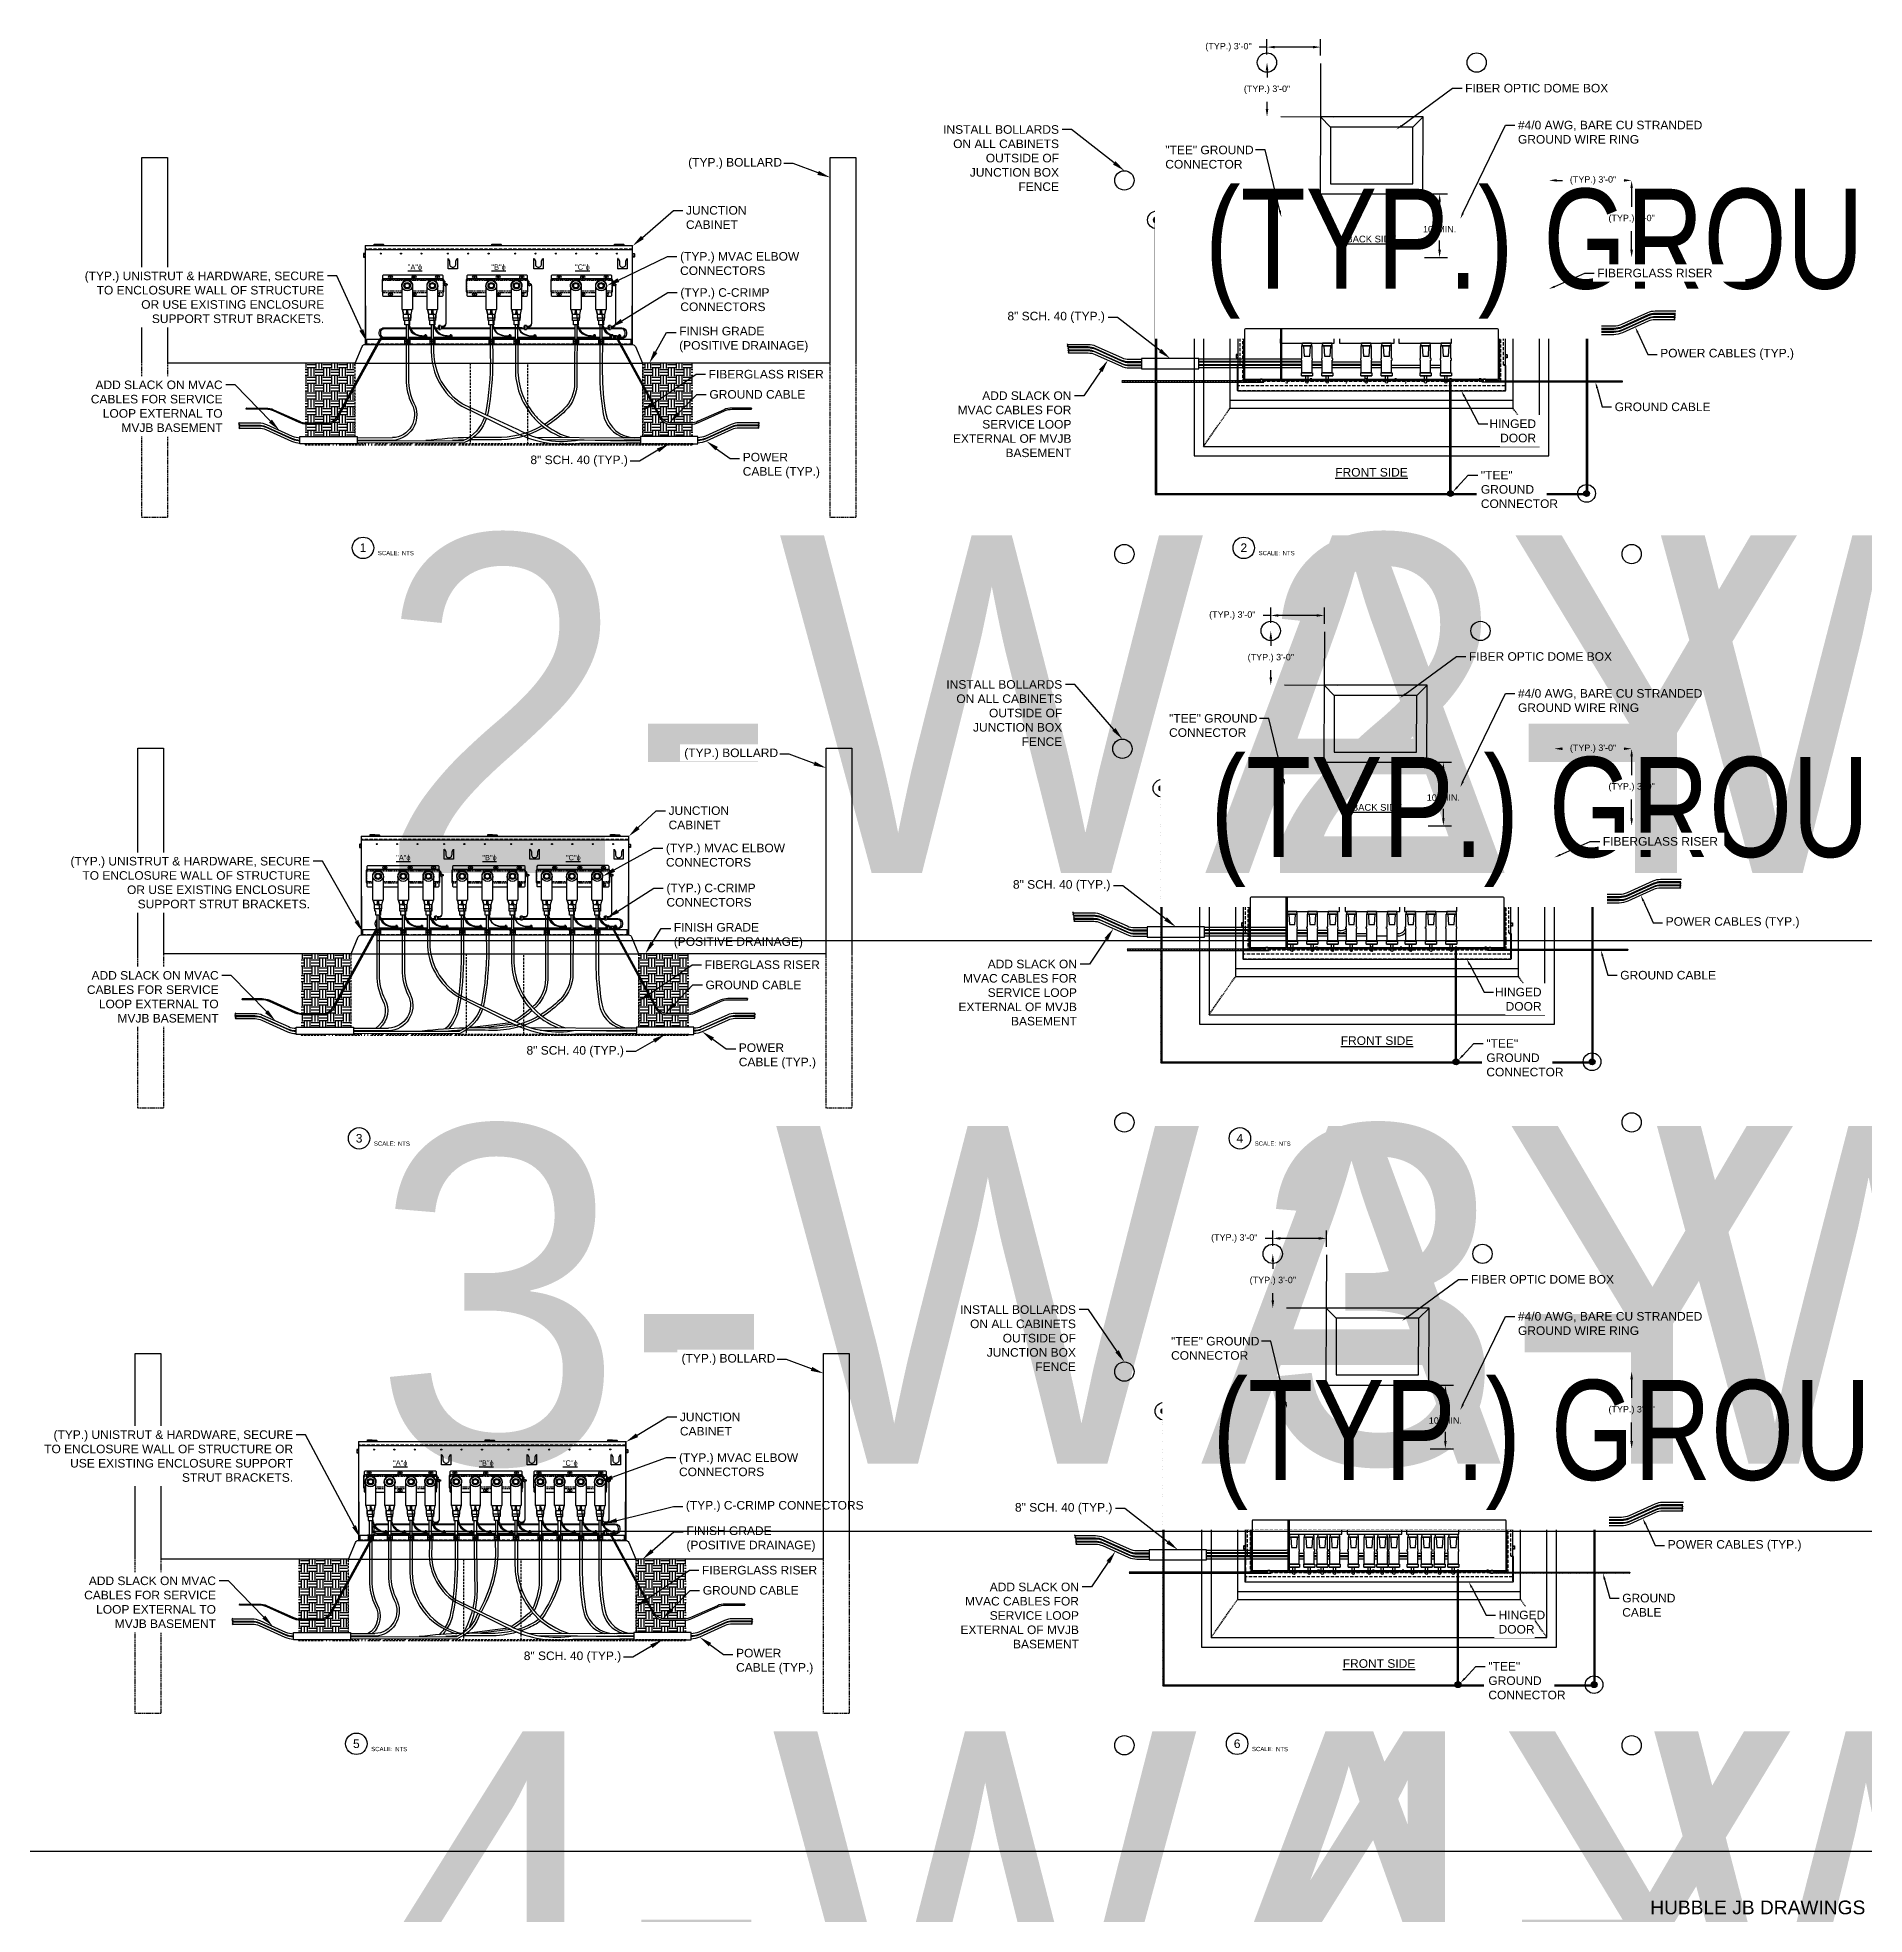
# Model space of a CAD drawing. Header units: feet. Extents: x -689 to 11593, y -511 to 1546.
# Drawn here: x 49.1 to 475.2, y 421.4 to 859.2 of the extents above; entities that cross this region are included whole.
import ezdxf
from ezdxf import colors
from ezdxf.entities.mleader import LeaderData, LeaderLine
from ezdxf.enums import TextEntityAlignment as Align
from ezdxf.math import Vec2, Vec3

# ---------------------------------------------------------------- set-up
doc = ezdxf.new("R2018")
doc.units = ezdxf.units.FT
doc.header["$MEASUREMENT"] = 0
doc.set_wipeout_variables(frame=1)
doc.linetypes.add('HIDDEN', pattern=[0.375, 0.25, -0.125])
for name, color, linetype in [('E-CABL-ACF', 1, 'AC_CABLE_FEEDER'), ('E-CABL-UG4', 64, 'GROUND_WIRE_G4'), ('E-COND-PVC', 4, 'Continuous'), ('E-DETL', 7, 'Continuous'), ('E-DETL-1', 7, 'Continuous'), ('E-DETL-6', 7, 'Continuous'), ('E-EQPM', 41, 'Continuous'), ('E-EQPM-ENCL', 8, 'Continuous'), ('E-EQPM-HRDW', 16, 'Continuous'), ('E-FIN-GR', 4, 'Continuous'), ('E-GRND', 3, 'Continuous'), ('E-HATCH', 9, 'Continuous'), ('G-ANNO-TEXT', 1, 'Continuous'), ('G-TEXT', 7, 'Continuous'), ('XREF', 7, 'Continuous')]:
    doc.layers.add(name, color=color, linetype=linetype)
doc.layers.add('G-NPLT', color=67, linetype='Continuous', plot=False)
doc.styles.add('FSLR_SubTitle', font='arial.ttf', dxfattribs={"height": 0.1875})
doc.styles.add('NEI-A', font='arial.ttf')
doc.styles.get("Standard").update_dxf_attribs({"font": 'arial.ttf'})
doc.linetypes.add('AC_CABLE_FEEDER', pattern='A,0.2,-0.05,0,-0.05,0.2,-0.12,["ACF",Standard,S=0.1,R=0,X=-0.05,Y=-0.05],-0.3,0.2,-0.05,0,-0.05', length=1.22)
doc.linetypes.add('GROUND_WIRE_G4', pattern='A,1,-0.2,["G4",Standard,S=0.1,R=0,X=-0.1,Y=-0.05],-0.2', length=1.4)
doc.dimstyles.new('NEI-A', dxfattribs={"dimtxt": 0.1, "dimasz": 0.125, "dimexe": 0.0625, "dimexo": 0.0625, "dimgap": 0.0625, "dimtad": 0, "dimtih": 1, "dimtoh": 1, "dimdec": 4, "dimzin": 3, "dimdsep": 46, "dimlunit": 4, "dimtxsty": 'NEI-A', "dimcen": 0, "dimadec": 0, "dimazin": 0, "dimtfac": 0.75, "dimtdec": 4, "dimtofl": 0, "dimtmove": 0, "dimatfit": 3, "dimfxl": 1, "dimfrac": 1, "dimtolj": 1, "dimtzin": 0, "dimarcsym": 0})
pattern_1 = [(45, (341.10634, 528.85817), (-0.3229016, 0.3229016), [])]
pattern_2 = [(45, (341.57404, 383.53942), (-0.3229016, 0.3229016), [])]
pattern_3 = [(105, (115.23449, 306.315976), (-0.0207894366, -0.0055705127), [])]
pattern_4 = [(105, (115.48371, 306.315976), (-0.0207894366, -0.0055705127), [])]
pattern_5 = [(105, (119.687805, 306.315976), (-0.0207894366, -0.0055705127), [])]
pattern_6 = [(105, (119.937024, 306.315976), (-0.0207894366, -0.0055705127), [])]
pattern_7 = [(45, (339.8235, 661.44634), (-0.3229016, 0.3229016), [])]
pattern_8 = [(105, (135.222009, 306.315976), (-0.0207894366, -0.0055705127), [])]
pattern_9 = [(105, (135.471228, 306.315976), (-0.0207894366, -0.0055705127), [])]
pattern_10 = [(105, (139.675323, 306.315976), (-0.0207894366, -0.0055705127), [])]
pattern_11 = [(105, (139.924543, 306.315976), (-0.0207894366, -0.0055705127), [])]
pattern_12 = [(105, (154.839263, 306.318496), (-0.0207894366, -0.0055705127), [])]
pattern_13 = [(105, (155.088482, 306.318496), (-0.0207894366, -0.0055705127), [])]
pattern_14 = [(105, (159.292577, 306.318496), (-0.0207894366, -0.0055705127), [])]
pattern_15 = [(105, (159.541797, 306.318496), (-0.0207894366, -0.0055705127), [])]
pattern_16 = [(0, (106.5517, 108.2514), (1.8266074, 1.8266074), [1.826607, -1.826607]), (0, (106.5517, 108.9364), (1.8266074, 1.8266074), [1.826607, -1.826607]), (0, (106.5517, 109.6214), (1.8266074, 1.8266074), [1.826607, -1.826607]), (90, (106.78, 109.8497), (-1.8266074, 1.8266074), [1.826607, -1.826607]), (90, (107.465, 109.8497), (-1.8266074, 1.8266074), [1.826607, -1.826607]), (90, (108.15, 109.8497), (-1.8266074, 1.8266074), [1.826607, -1.826607])]
pattern_17 = [(0, (105.633, -29.5138), (1.8266074, 1.8266074), [1.826607, -1.826607]), (0, (105.633, -28.8288), (1.8266074, 1.8266074), [1.826607, -1.826607]), (0, (105.633, -28.1438), (1.8266074, 1.8266074), [1.826607, -1.826607]), (90, (105.8613, -27.9155), (-1.8266074, 1.8266074), [1.826607, -1.826607]), (90, (106.5463, -27.9155), (-1.8266074, 1.8266074), [1.826607, -1.826607]), (90, (107.2312, -27.9155), (-1.8266074, 1.8266074), [1.826607, -1.826607])]
pattern_18 = [(0, (104.9999, -170.7555), (1.8266074, 1.8266074), [1.826607, -1.826607]), (0, (104.9999, -170.0706), (1.8266074, 1.8266074), [1.826607, -1.826607]), (0, (104.9999, -169.3856), (1.8266074, 1.8266074), [1.826607, -1.826607]), (90, (105.2282, -169.1572), (-1.8266074, 1.8266074), [1.826607, -1.826607]), (90, (105.9132, -169.1572), (-1.8266074, 1.8266074), [1.826607, -1.826607]), (90, (106.5982, -169.1572), (-1.8266074, 1.8266074), [1.826607, -1.826607])]

msp = doc.modelspace()

# ---------------------------------------------------------------- texts
at = {"layer": 'Defpoints', "color": 1, "insert": (450.34051, 421.36649), "char_height": 3.2, "attachment_point": 8, "style": 'NEI-A'}
msp.add_mtext('HUBBLE JB DRAWINGS', dxfattribs=at)
at = {"layer": 'G-ANNO-TEXT', "attachment_point": 5}
for s, width, insert, char_height, style in [('{\\LBACK SIDE}', 21.3304224, (360.24891, 812.21325), 1.5748859, 'FSLR_SubTitle'), ('{\\LFRONT SIDE }', 21.6924528, (360.24891, 757.80321), 2, 'NEI-A'), ('{\\LBACK SIDE}', 21.3304224, (361.53176, 679.62508), 1.5748859, 'FSLR_SubTitle'), ('{\\LFRONT SIDE }', 21.6924528, (361.53176, 625.21504), 2, 'NEI-A'), ('{\\LBACK SIDE}', 21.3304224, (361.99947, 534.30633), 1.5748859, 'FSLR_SubTitle'), ('{\\LFRONT SIDE }', 21.6924528, (361.99947, 479.89629), 2, 'NEI-A')]:
    msp.add_mtext_dynamic_manual_height_columns(s, width=width, gutter_width=4.59342, heights=[0], dxfattribs=dict(at, insert=insert, char_height=char_height, style=style))
at = {"layer": 'G-TEXT', "char_height": 1.239802, "attachment_point": 5, "style": 'FSLR_SubTitle'}
for s, insert in [('{\\L"A"ɸ}', (137.14486, 805.49549)), ('{\\L"B"ɸ}', (156.63977, 805.49549)), ('{\\L"C"ɸ}', (176.20026, 805.49549)), ('{\\L"A"ɸ}', (134.43008, 667.73029)), ('{\\L"B"ɸ}', (154.53214, 667.73029)), ('{\\L"C"ɸ}', (174.0724, 667.73029)), ('{\\L"A"ɸ}', (133.71345, 526.48851)), ('{\\L"B"ɸ}', (153.81552, 526.48851)), ('{\\L"C"ɸ}', (173.35578, 526.48851))]:
    msp.add_mtext_dynamic_manual_height_columns(s, width=17.0770093, gutter_width=3.61609, heights=[0], dxfattribs=dict(at, insert=insert))

# ---------------------------------------------------------------- blocks, each defined once
blk = doc.blocks.new('*U7')
blk.add_wipeout([(0, 0.1), (0.58, 0.1), (0.58, -0.97), (0, -0.97)])
at = {"layer": 'E-GRND'}
blk.add_lwpolyline([(0, 0.1), (0.58, 0.1), (0.58, -0.97), (0, -0.97)], close=True, dxfattribs=at)
blk = doc.blocks.new('*U6')
blk.add_wipeout([(0, -0.48), (0.58, -0.48), (0.58, 0.1), (0, 0.1)])
at = {"layer": 'E-GRND'}
blk.add_lwpolyline([(0, -0.48), (0.58, -0.48), (0.58, 0.1), (0, 0.1)], close=True, dxfattribs=at)
blk = doc.blocks.new('GRND_ROD')
at = {"linetype": 'Continuous'}
h = blk.add_hatch(color=256, dxfattribs=at)
edge = h.paths.add_edge_path()
edge.add_arc((0, 0), 0.0312, 0, 360)
for radius in [0.0937, 0.0312]:
    blk.add_circle((0, 0), radius, dxfattribs=at)
blk = doc.blocks.new('*D21')
at = {"layer": 'Defpoints', "color": 0, "transparency": 16777216}
for p in [(401.64, 825.91), (420.92, 825.91), (420.92, 825.91)]:
    blk.add_point(p, dxfattribs=at)
at = {"layer": 'G-ANNO-TEXT', "color": 0, "lineweight": -2, "transparency": 16777216}
for p, q in [((403.44, 825.91), (404.76, 825.91)), ((419.12, 825.91), (419.09, 825.91))]:
    blk.add_line(p, q, dxfattribs=at)
at = {"layer": 'G-ANNO-TEXT', "color": 0, "transparency": 16777216}
for points in [[(403.44, 826.21), (403.44, 825.61), (401.64, 825.91)], [(419.12, 826.21), (419.12, 825.61), (420.92, 825.91)]]:
    blk.add_solid(points, dxfattribs=at)
at = {"layer": 'G-ANNO-TEXT', "color": 0, "transparency": 16777216, "insert": (411.92, 825.91), "char_height": 1.5, "attachment_point": 5, "style": 'NEI-A'}
blk.add_mtext('\\A1;(TYP.) 3\'-0"', dxfattribs=at)
blk = doc.blocks.new('*D22')
at = {"layer": 'Defpoints', "color": 0, "transparency": 16777216}
for p in [(420.92, 825.91), (420.92, 807.91), (420.92, 807.91)]:
    blk.add_point(p, dxfattribs=at)
at = {"layer": 'G-ANNO-TEXT', "color": 0, "lineweight": -2, "transparency": 16777216}
for p, q in [((420.92, 824.11), (420.92, 819.77)), ((420.92, 809.71), (420.92, 814.05))]:
    blk.add_line(p, q, dxfattribs=at)
at = {"layer": 'G-ANNO-TEXT', "color": 0, "transparency": 16777216}
for points in [[(420.62, 824.11), (421.22, 824.11), (420.92, 825.91)], [(420.62, 809.71), (421.22, 809.71), (420.92, 807.91)]]:
    blk.add_solid(points, dxfattribs=at)
at = {"layer": 'G-ANNO-TEXT', "color": 0, "transparency": 16777216, "insert": (420.92, 816.91), "char_height": 1.5, "attachment_point": 5, "style": 'NEI-A'}
blk.add_mtext('\\A1;(TYP.) 3\'-0"', dxfattribs=at)
blk = doc.blocks.new('*D23')
at = {"layer": 'Defpoints', "color": 0, "transparency": 16777216}
for p in [(402.92, 693.32), (420.92, 693.32), (420.92, 693.32)]:
    blk.add_point(p, dxfattribs=at)
at = {"layer": 'G-ANNO-TEXT', "color": 0, "lineweight": -2, "transparency": 16777216}
for p, q in [((404.72, 693.32), (404.76, 693.32)), ((419.12, 693.32), (419.09, 693.32))]:
    blk.add_line(p, q, dxfattribs=at)
at = {"layer": 'G-ANNO-TEXT', "color": 0, "transparency": 16777216}
for points in [[(404.72, 693.62), (404.72, 693.02), (402.92, 693.32)], [(419.12, 693.62), (419.12, 693.02), (420.92, 693.32)]]:
    blk.add_solid(points, dxfattribs=at)
at = {"layer": 'G-ANNO-TEXT', "color": 0, "transparency": 16777216, "insert": (411.92, 693.32), "char_height": 1.5, "attachment_point": 5, "style": 'NEI-A'}
blk.add_mtext('\\A1;(TYP.) 3\'-0"', dxfattribs=at)
blk = doc.blocks.new('*D24')
at = {"layer": 'Defpoints', "color": 0, "transparency": 16777216}
for p in [(420.92, 693.32), (420.92, 675.32), (420.92, 675.32)]:
    blk.add_point(p, dxfattribs=at)
at = {"layer": 'G-ANNO-TEXT', "color": 0, "lineweight": -2, "transparency": 16777216}
for p, q in [((420.92, 691.52), (420.92, 687.18)), ((420.92, 677.12), (420.92, 681.46))]:
    blk.add_line(p, q, dxfattribs=at)
at = {"layer": 'G-ANNO-TEXT', "color": 0, "transparency": 16777216}
for points in [[(420.62, 691.52), (421.22, 691.52), (420.92, 693.32)], [(420.62, 677.12), (421.22, 677.12), (420.92, 675.32)]]:
    blk.add_solid(points, dxfattribs=at)
at = {"layer": 'G-ANNO-TEXT', "color": 0, "transparency": 16777216, "insert": (420.92, 684.32), "char_height": 1.5, "attachment_point": 5, "style": 'NEI-A'}
blk.add_mtext('\\A1;(TYP.) 3\'-0"', dxfattribs=at)
blk = doc.blocks.new('*D25')
at = {"layer": 'Defpoints', "color": 0, "transparency": 16777216}
for p in [(420.92, 548), (420.92, 530), (420.92, 530)]:
    blk.add_point(p, dxfattribs=at)
at = {"layer": 'G-ANNO-TEXT', "color": 0, "lineweight": -2, "transparency": 16777216}
for p, q in [((420.92, 546.2), (420.92, 541.86)), ((420.92, 531.8), (420.92, 536.14))]:
    blk.add_line(p, q, dxfattribs=at)
at = {"layer": 'G-ANNO-TEXT', "color": 0, "transparency": 16777216}
for points in [[(420.62, 546.2), (421.22, 546.2), (420.92, 548)], [(420.62, 531.8), (421.22, 531.8), (420.92, 530)]]:
    blk.add_solid(points, dxfattribs=at)
at = {"layer": 'G-ANNO-TEXT', "color": 0, "transparency": 16777216, "insert": (420.92, 539), "char_height": 1.5, "attachment_point": 5, "style": 'NEI-A'}
blk.add_mtext('\\A1;(TYP.) 3\'-0"', dxfattribs=at)
blk = doc.blocks.new('*D26')
at = {"layer": 'Defpoints', "color": 0, "transparency": 16777216}
for p in [(372.25, 822.75), (370.73, 807.91), (376.13, 807.91)]:
    blk.add_point(p, dxfattribs=at)
at = {"layer": 'G-ANNO-TEXT', "color": 0, "lineweight": -2, "transparency": 16777216}
for p, q in [((374.12, 822.75), (378, 822.75)), ((376.13, 820.95), (376.13, 817.14)), ((376.13, 809.71), (376.13, 811.86)), ((372.6, 807.91), (378, 807.91))]:
    blk.add_line(p, q, dxfattribs=at)
at = {"layer": 'G-ANNO-TEXT', "color": 0, "transparency": 16777216}
for points in [[(375.83, 820.95), (376.43, 820.95), (376.13, 822.75)], [(375.83, 809.71), (376.43, 809.71), (376.13, 807.91)]]:
    blk.add_solid(points, dxfattribs=at)
at = {"layer": 'G-ANNO-TEXT', "color": 0, "transparency": 16777216, "insert": (376.13, 814.5), "char_height": 1.5, "attachment_point": 5, "style": 'NEI-A'}
blk.add_mtext("\\A1;10' MIN.", dxfattribs=at)
blk = doc.blocks.new('*D27')
at = {"layer": 'Defpoints', "color": 0, "transparency": 16777216}
for p in [(348.38, 857), (335.86, 853.4), (348.38, 853.18)]:
    blk.add_point(p, dxfattribs=at)
at = {"layer": 'G-ANNO-TEXT', "color": 0, "lineweight": -2, "transparency": 16777216}
for p, q in [((335.86, 855.27), (335.86, 858.87)), ((348.38, 855.05), (348.38, 858.87)), ((335.86, 857), (334.06, 857)), ((346.58, 857), (337.66, 857))]:
    blk.add_line(p, q, dxfattribs=at)
at = {"layer": 'G-ANNO-TEXT', "color": 0, "transparency": 16777216}
for points in [[(337.66, 857.3), (337.66, 856.7), (335.86, 857)], [(346.58, 857.3), (346.58, 856.7), (348.38, 857)]]:
    blk.add_solid(points, dxfattribs=at)
at = {"layer": 'G-ANNO-TEXT', "color": 0, "transparency": 16777216, "insert": (326.89, 857), "char_height": 1.5, "attachment_point": 5, "style": 'NEI-A'}
blk.add_mtext('\\A1;(TYP.) 3\'-0"', dxfattribs=at)
blk = doc.blocks.new('*D28')
at = {"layer": 'Defpoints', "color": 0, "transparency": 16777216}
for p in [(335.86, 853.4), (335.88, 840.73), (335.88, 840.73)]:
    blk.add_point(p, dxfattribs=at)
at = {"layer": 'G-ANNO-TEXT', "color": 0, "lineweight": -2, "transparency": 16777216}
for p, q in [((335.88, 851.6), (335.88, 849.92)), ((337.74, 853.4), (337.76, 853.4)), ((335.88, 842.53), (335.88, 844.2))]:
    blk.add_line(p, q, dxfattribs=at)
at = {"layer": 'G-ANNO-TEXT', "color": 0, "transparency": 16777216}
for points in [[(335.58, 851.6), (336.18, 851.6), (335.88, 853.4)], [(335.58, 842.53), (336.18, 842.53), (335.88, 840.73)]]:
    blk.add_solid(points, dxfattribs=at)
at = {"layer": 'G-ANNO-TEXT', "color": 0, "transparency": 16777216, "insert": (335.88, 847.06), "char_height": 1.5, "attachment_point": 5, "style": 'NEI-A'}
blk.add_mtext('\\A1;(TYP.) 3\'-0"', dxfattribs=at)
blk = doc.blocks.new('*D29')
at = {"layer": 'Defpoints', "color": 0, "transparency": 16777216}
for p in [(403.4, 548), (420.92, 548), (420.92, 548)]:
    blk.add_point(p, dxfattribs=at)
at = {"layer": 'G-ANNO-TEXT', "color": 0, "lineweight": -2, "transparency": 16777216}
for p, q in [((401.6, 548), (399.8, 548)), ((422.72, 548), (424.52, 548)), ((420.92, 546.13), (420.92, 546.13))]:
    blk.add_line(p, q, dxfattribs=at)
at = {"layer": 'G-ANNO-TEXT', "color": 0, "transparency": 16777216}
for points in [[(401.6, 548.3), (401.6, 547.7), (403.4, 548)], [(422.72, 548.3), (422.72, 547.7), (420.92, 548)]]:
    blk.add_solid(points, dxfattribs=at)
at = {"layer": 'G-ANNO-TEXT', "color": 0, "transparency": 16777216, "insert": (412.4, 548), "char_height": 1.5, "attachment_point": 5, "style": 'NEI-A'}
blk.add_mtext('\\A1;(TYP.) 3\'-0"', dxfattribs=at)
blk = doc.blocks.new('*D30')
at = {"layer": 'Defpoints', "color": 0, "transparency": 16777216}
for p in [(373.13, 690.16), (371.61, 675.32), (377.01, 675.32)]:
    blk.add_point(p, dxfattribs=at)
at = {"layer": 'G-ANNO-TEXT', "color": 0, "lineweight": -2, "transparency": 16777216}
for p, q in [((375.01, 690.16), (378.88, 690.16)), ((377.01, 688.36), (377.01, 684.55)), ((377.01, 677.12), (377.01, 679.27)), ((373.48, 675.32), (378.88, 675.32))]:
    blk.add_line(p, q, dxfattribs=at)
at = {"layer": 'G-ANNO-TEXT', "color": 0, "transparency": 16777216}
for points in [[(376.71, 688.36), (377.31, 688.36), (377.01, 690.16)], [(376.71, 677.12), (377.31, 677.12), (377.01, 675.32)]]:
    blk.add_solid(points, dxfattribs=at)
at = {"layer": 'G-ANNO-TEXT', "color": 0, "transparency": 16777216, "insert": (377.01, 681.91), "char_height": 1.5, "attachment_point": 5, "style": 'NEI-A'}
blk.add_mtext("\\A1;10' MIN.", dxfattribs=at)
blk = doc.blocks.new('*D31')
at = {"layer": 'Defpoints', "color": 0, "transparency": 16777216}
for p in [(349.26, 724.41), (336.74, 720.81), (349.26, 720.59)]:
    blk.add_point(p, dxfattribs=at)
at = {"layer": 'G-ANNO-TEXT', "color": 0, "lineweight": -2, "transparency": 16777216}
for p, q in [((336.74, 724.41), (334.94, 724.41)), ((336.74, 722.68), (336.74, 726.28)), ((347.46, 724.41), (338.54, 724.41)), ((349.26, 722.47), (349.26, 726.28))]:
    blk.add_line(p, q, dxfattribs=at)
at = {"layer": 'G-ANNO-TEXT', "color": 0, "transparency": 16777216}
for points in [[(338.54, 724.71), (338.54, 724.11), (336.74, 724.41)], [(347.46, 724.71), (347.46, 724.11), (349.26, 724.41)]]:
    blk.add_solid(points, dxfattribs=at)
at = {"layer": 'G-ANNO-TEXT', "color": 0, "transparency": 16777216, "insert": (327.78, 724.41), "char_height": 1.5, "attachment_point": 5, "style": 'NEI-A'}
blk.add_mtext('\\A1;(TYP.) 3\'-0"', dxfattribs=at)
blk = doc.blocks.new('*D32')
at = {"layer": 'Defpoints', "color": 0, "transparency": 16777216}
for p in [(336.74, 720.81), (336.76, 708.14), (336.76, 708.14)]:
    blk.add_point(p, dxfattribs=at)
at = {"layer": 'G-ANNO-TEXT', "color": 0, "lineweight": -2, "transparency": 16777216}
for p, q in [((336.76, 719.01), (336.76, 717.33)), ((338.62, 720.81), (338.64, 720.81)), ((336.76, 709.94), (336.76, 711.62))]:
    blk.add_line(p, q, dxfattribs=at)
at = {"layer": 'G-ANNO-TEXT', "color": 0, "transparency": 16777216}
for points in [[(336.46, 719.01), (337.06, 719.01), (336.76, 720.81)], [(336.46, 709.94), (337.06, 709.94), (336.76, 708.14)]]:
    blk.add_solid(points, dxfattribs=at)
at = {"layer": 'G-ANNO-TEXT', "color": 0, "transparency": 16777216, "insert": (336.76, 714.47), "char_height": 1.5, "attachment_point": 5, "style": 'NEI-A'}
blk.add_mtext('\\A1;(TYP.) 3\'-0"', dxfattribs=at)
blk = doc.blocks.new('*D33')
at = {"layer": 'Defpoints', "color": 0, "transparency": 16777216}
for p in [(373.6, 544.84), (372.08, 530), (377.48, 530)]:
    blk.add_point(p, dxfattribs=at)
at = {"layer": 'G-ANNO-TEXT', "color": 0, "lineweight": -2, "transparency": 16777216}
for p, q in [((375.47, 544.84), (379.35, 544.84)), ((377.48, 543.04), (377.48, 539.23)), ((373.95, 530), (379.35, 530)), ((377.48, 531.8), (377.48, 533.95))]:
    blk.add_line(p, q, dxfattribs=at)
at = {"layer": 'G-ANNO-TEXT', "color": 0, "transparency": 16777216}
for points in [[(377.18, 543.04), (377.78, 543.04), (377.48, 544.84)], [(377.18, 531.8), (377.78, 531.8), (377.48, 530)]]:
    blk.add_solid(points, dxfattribs=at)
at = {"layer": 'G-ANNO-TEXT', "color": 0, "transparency": 16777216, "insert": (377.48, 536.59), "char_height": 1.5, "attachment_point": 5, "style": 'NEI-A'}
blk.add_mtext("\\A1;10' MIN.", dxfattribs=at)
blk = doc.blocks.new('*D34')
at = {"layer": 'Defpoints', "color": 0, "transparency": 16777216}
for p in [(349.73, 579.09), (337.21, 575.49), (349.73, 575.27)]:
    blk.add_point(p, dxfattribs=at)
at = {"layer": 'G-ANNO-TEXT', "color": 0, "lineweight": -2, "transparency": 16777216}
for p, q in [((337.21, 579.09), (335.41, 579.09)), ((337.21, 577.36), (337.21, 580.96)), ((347.93, 579.09), (339.01, 579.09)), ((349.73, 577.15), (349.73, 580.96))]:
    blk.add_line(p, q, dxfattribs=at)
at = {"layer": 'G-ANNO-TEXT', "color": 0, "transparency": 16777216}
for points in [[(339.01, 579.39), (339.01, 578.79), (337.21, 579.09)], [(347.93, 579.39), (347.93, 578.79), (349.73, 579.09)]]:
    blk.add_solid(points, dxfattribs=at)
at = {"layer": 'G-ANNO-TEXT', "color": 0, "transparency": 16777216, "insert": (328.24, 579.09), "char_height": 1.5, "attachment_point": 5, "style": 'NEI-A'}
blk.add_mtext('\\A1;(TYP.) 3\'-0"', dxfattribs=at)
blk = doc.blocks.new('*D35')
at = {"layer": 'Defpoints', "color": 0, "transparency": 16777216}
for p in [(337.21, 575.49), (337.23, 562.82), (337.23, 562.82)]:
    blk.add_point(p, dxfattribs=at)
at = {"layer": 'G-ANNO-TEXT', "color": 0, "lineweight": -2, "transparency": 16777216}
for p, q in [((337.23, 573.69), (337.23, 572.01)), ((339.09, 575.49), (339.11, 575.49)), ((337.23, 564.62), (337.23, 566.3))]:
    blk.add_line(p, q, dxfattribs=at)
at = {"layer": 'G-ANNO-TEXT', "color": 0, "transparency": 16777216}
for points in [[(336.93, 573.69), (337.53, 573.69), (337.23, 575.49)], [(336.93, 564.62), (337.53, 564.62), (337.23, 562.82)]]:
    blk.add_solid(points, dxfattribs=at)
at = {"layer": 'G-ANNO-TEXT', "color": 0, "transparency": 16777216, "insert": (337.23, 569.16), "char_height": 1.5, "attachment_point": 5, "style": 'NEI-A'}
blk.add_mtext('\\A1;(TYP.) 3\'-0"', dxfattribs=at)
blk = doc.blocks.new('DETAIL_TITLE')
blk.add_circle((0.592, -0.513), 0.25)
at = {"style": 'NEI-A', "flags": 8}
blk.add_attdef('#', text='', height=0.2, dxfattribs=at).set_placement((0.592, -0.511), align=Align.MIDDLE_CENTER)
at = {"lineweight": 30, "flags": 104}
blk.add_attdef('DETAIL_TITLE', text='', height=0.2, dxfattribs=at).set_placement((0.91, -0.525), align=Align.BOTTOM_LEFT)
at = {"style": 'NEI-A'}
for tag, p in [('SCALE:', (0.939, -0.738)), ('1"_=_', (1.547, -0.738))]:
    blk.add_attdef(tag, text='', height=0.1, dxfattribs=at).set_placement(p, align=Align.BOTTOM_LEFT)
blk = doc.blocks.new('*U11')
h = blk.add_hatch(color=255)
h.dxf.hatch_style = 1
edge = h.paths.add_edge_path()
edge.add_arc((0.375, 0), 0.25, 0, 360)
at = {"color": 7, "linetype": 'Continuous'}
blk.add_line((0.125, 0), (0, 0), dxfattribs=at)
at = {"color": 153}
blk.add_circle((0.375, 0), 0.25, dxfattribs=at)
at = {"color": 7, "lineweight": 30, "width": 0.8, "flags": 104}
blk.add_attdef('DETAIL_TITLE', text='', height=0.109, dxfattribs=at).set_placement((0.702, -0.004), align=Align.MIDDLE_LEFT)
at = {"color": 153, "style": 'NEI-A'}
blk.add_attdef('DETAIL_NO', text='', height=0.188, dxfattribs=at).set_placement((0.375, 0), align=Align.MIDDLE_CENTER)
at = {"color": 6, "lineweight": 30, "width": 0.8, "flags": 104}
blk.add_attdef('(EXXXX)', text='', height=0.109, dxfattribs=at).set_placement((0.877, -0.401), align=Align.MIDDLE_CENTER)
at = {"color": 7, "linetype": 'Continuous'}
blk.add_leader([(-0.261, -0.449), (0, 0)], dimstyle='NEI-A', override={"dimgap": 0.046875, "dimtad": 0, "dimclrd": 7, "dimfrac": 1}, dxfattribs=at)

# ---------------------------------------------------------------- dimensions: what is measured, and where the dimension line sits
at = {"layer": 'G-ANNO-TEXT'}
for base, p1, p2, picture, middle in [((348.37576, 856.99526), (335.86095, 853.39674), (348.37576, 853.17887), '*D27', (326.89451, 856.99526)), ((420.92183, 825.90728), (401.63898, 825.90728), (420.92183, 825.90728), '*D21', (411.92183, 825.90728)), ((349.25745, 724.40709), (336.74264, 720.80857), (349.25745, 720.59071), '*D31', (327.7762, 724.40709)), ((420.92183, 693.31911), (402.92183, 693.31911), (420.92183, 693.31911), '*D23', (411.92183, 693.31911)), ((349.72515, 579.08834), (337.21034, 575.48982), (349.72515, 575.27196), '*D34', (328.2439, 579.08834)), ((420.92183, 548.00003), (403.40213, 548.00003), (420.92183, 548.00036), '*D29', (412.40213, 548.00003))]:
    dim = msp.add_linear_dim(base=base, p1=p1, p2=p2, text='(TYP.) 3\'-0"', dimstyle='NEI-A', override={"dimscale": 30, "dimtxt": 0.05, "dimasz": 0.06}, dxfattribs=at)
    dim.commit()
    dim.dimension.update_dxf_attribs({"geometry": picture, "text_midpoint": middle, "dimtype": 160})
for base, p1, p2, text, picture, middle in [((335.88163, 840.72725), (335.86095, 853.39674), (335.88163, 840.72725), '(TYP.) 3\'-0"', '*D28', (335.88163, 847.062)), ((376.12589, 807.90728), (372.24922, 822.74887), (370.72613, 807.90728), "10' MIN.", '*D26', (376.12589, 814.49625)), ((336.76332, 708.13908), (336.74264, 720.80857), (336.76332, 708.13908), '(TYP.) 3\'-0"', '*D32', (336.76332, 714.47383)), ((337.23102, 562.82034), (337.21034, 575.48982), (337.23102, 562.82034), '(TYP.) 3\'-0"', '*D35', (337.23102, 569.15508))]:
    dim = msp.add_linear_dim(base=base, p1=p1, p2=p2, angle=90, text=text, dimstyle='NEI-A', override={"dimscale": 30, "dimtxt": 0.05, "dimasz": 0.06}, dxfattribs=at)
    dim.commit()
    dim.dimension.update_dxf_attribs({"geometry": picture, "text_midpoint": middle, "dimtype": 160})
for base, p1, p2, picture, middle in [((420.92183, 807.90728), (420.92183, 825.90728), (420.92183, 807.90728), '*D22', (420.92183, 816.90728)), ((420.92183, 675.31911), (420.92183, 693.31911), (420.92183, 675.31911), '*D24', (420.92183, 684.31911))]:
    dim = msp.add_linear_dim(base=base, p1=p1, p2=p2, angle=90, text='(TYP.) 3\'-0"', dimstyle='NEI-A', override={"dimscale": 30, "dimtxt": 0.05, "dimasz": 0.06}, dxfattribs=at)
    dim.commit()
    dim.dimension.update_dxf_attribs({"geometry": picture, "text_midpoint": middle})

# ---------------------------------------------------------------- hatches: boundary and pattern name
at = {"layer": 'E-CABL-UG4', "linetype": 'Continuous'}
h = msp.add_hatch(dxfattribs=at)
h.set_pattern_fill('ANSI31', color=256, scale=3.653215)
h.set_pattern_definition([(45, (278.89617, 697.23076), (-0.3229016, 0.3229016), [])])
h.paths.add_polyline_path([(330.88947, 791.56632, 0.414213562), (330.38715, 791.06401), (330.38715, 779.73904, 0.414213562), (330.88947, 779.23672), (389.64067, 779.23672, 0.414213562), (390.14299, 779.73904), (390.14299, 791.06401, 0.414213562), (389.64067, 791.56632)])
h.paths.add_polyline_path([(389.64067, 791.29233, -0.414213562), (389.869, 791.06401), (389.869, 779.73904, -0.414213562), (389.64067, 779.51071), (330.88947, 779.51071, -0.414213562), (330.66114, 779.73904), (330.66114, 791.06401, -0.414213562), (330.88947, 791.29233)], flags=16)
h = msp.add_hatch(dxfattribs=at)
h.set_pattern_fill('ANSI31', color=256, scale=3.653215)
h.set_pattern_definition([(45, (280.179, 564.6426), (-0.3229016, 0.3229016), [])])
h.paths.add_polyline_path([(332.17232, 658.97815, 0.414213562), (331.67, 658.47584), (331.67, 647.15087, 0.414213562), (332.17232, 646.64855), (390.92352, 646.64855, 0.414213562), (391.42584, 647.15087), (391.42584, 658.47584, 0.414213562), (390.92352, 658.97815)])
h.paths.add_polyline_path([(390.92352, 658.70416, -0.414213562), (391.15185, 658.47584), (391.15185, 647.15087, -0.414213562), (390.92352, 646.92255), (332.17232, 646.92255, -0.414213562), (331.94399, 647.15087), (331.94399, 658.47584, -0.414213562), (332.17232, 658.70416)], flags=16)
h = msp.add_hatch(dxfattribs=at)
h.set_pattern_fill('ANSI31', color=256, scale=3.653215)
h.set_pattern_definition([(45, (280.6467, 419.32385), (-0.3229016, 0.3229016), [])])
h.paths.add_polyline_path([(332.64002, 513.65941, 0.414213562), (332.13771, 513.15709), (332.13771, 501.83212, 0.414213562), (332.64002, 501.32981), (391.39123, 501.32981, 0.414213562), (391.89354, 501.83212), (391.89354, 513.15709, 0.414213562), (391.39123, 513.65941)])
h.paths.add_polyline_path([(391.39123, 513.38542, -0.414213562), (391.61955, 513.15709), (391.61955, 501.83212, -0.414213562), (391.39123, 501.6038), (332.64002, 501.6038, -0.414213562), (332.4117, 501.83212), (332.4117, 513.15709, -0.414213562), (332.64002, 513.38542)], flags=16)
at = {"layer": 'E-DETL-6'}
h = msp.add_hatch(dxfattribs=at)
h.set_pattern_fill('ANSI31', color=64, scale=3.653215)
h.set_pattern_definition([(45, (339.8235, 710.39457), (-0.3229016, 0.3229016), [])])
h.paths.add_polyline_path([(386.02363, 779.14539), (410.68069, 779.14539), (410.68069, 816.94899), (309.81713, 816.94899), (309.81713, 752.60503), (410.68069, 752.60503), (410.68069, 778.8714), (386.02363, 778.8714)])
h.paths.add_polyline_path([(386.02363, 779.14539), (410.4067, 779.14539), (410.4067, 816.675), (310.09113, 816.675), (310.09113, 752.87902), (410.4067, 752.87902), (410.4067, 778.8714), (386.02363, 778.8714)], flags=17)
h = msp.add_hatch(dxfattribs=at)
h.set_pattern_fill('ANSI31', color=64, scale=3.653215)
h.set_pattern_definition([(45, (282.16425, 624.16647), (-0.3229016, 0.3229016), [])])
edge = h.paths.add_edge_path()
edge.add_line((335.1124, 778.8714), (335.1124, 779.14539))
edge.add_line((335.1124, 779.14539), (301.98935, 779.14539))
edge.add_arc((302.03859, 779.0769), 0.08436, 125.7114329, 234.2885671)
edge.add_arc((301.94011, 778.9399), 0.08436, -54.2885671, 54.2885671, ccw=False)
edge.add_line((301.98935, 778.8714), (335.1124, 778.8714))
h = msp.add_hatch(dxfattribs=at)
h.set_pattern_fill('ANSI31', color=64, scale=3.653215)
h.set_pattern_definition([(45, (341.10634, 577.8064), (-0.3229016, 0.3229016), [])])
h.paths.add_polyline_path([(387.30648, 646.55722), (411.96354, 646.55722), (411.96354, 684.36082), (311.09998, 684.36082), (311.09998, 620.01686), (411.96354, 620.01686), (411.96354, 646.28323), (387.30648, 646.28323)])
h.paths.add_polyline_path([(387.30648, 646.55722), (411.68955, 646.55722), (411.68955, 684.08683), (311.37398, 684.08683), (311.37398, 620.29085), (411.68955, 620.29085), (411.68955, 646.28323), (387.30648, 646.28323)], flags=17)
h = msp.add_hatch(dxfattribs=at)
h.set_pattern_fill('ANSI31', color=64, scale=3.653215)
h.set_pattern_definition([(45, (283.4471, 491.5783), (-0.3229016, 0.3229016), [])])
edge = h.paths.add_edge_path()
edge.add_line((336.39525, 646.28323), (336.39525, 646.55722))
edge.add_line((336.39525, 646.55722), (303.2722, 646.55722))
edge.add_arc((303.32144, 646.48873), 0.08436, 125.7114329, 234.2885671)
edge.add_arc((303.22296, 646.35173), 0.08436, -54.2885671, 54.2885671, ccw=False)
edge.add_line((303.2722, 646.28323), (336.39525, 646.28323))
h = msp.add_hatch(dxfattribs=at)
h.set_pattern_fill('ANSI31', color=64, scale=3.653215)
h.set_pattern_definition([(45, (283.9148, 346.25955), (-0.3229016, 0.3229016), [])])
edge = h.paths.add_edge_path()
edge.add_line((336.86296, 500.96449), (336.86296, 501.23848))
edge.add_line((336.86296, 501.23848), (303.73991, 501.23848))
edge.add_arc((303.78915, 501.16998), 0.08436, 125.7114329, 234.2885671)
edge.add_arc((303.69067, 501.03298), 0.08436, -54.2885671, 54.2885671, ccw=False)
edge.add_line((303.73991, 500.96449), (336.86296, 500.96449))
at = {"layer": 'E-EQPM-HRDW'}
h = msp.add_hatch(dxfattribs=at)
h.set_pattern_fill('ANSI31', color=256, scale=0.172182, angle=420)
h.set_pattern_definition([(105, (114.574844, 585.322953), (-0.0207894366, -0.0055705127), [])])
h.paths.add_polyline_path([(135.51208, 788.35635), (135.51208, 788.22778), (135.28752, 788.22778), (135.28752, 788.35635)])
h = msp.add_hatch(dxfattribs=at)
h.set_pattern_fill('ANSI31', color=256, scale=0.172182, angle=420)
h.set_pattern_definition([(105, (114.325625, 585.322953), (-0.0207894366, -0.0055705127), [])])
h.paths.add_polyline_path([(135.8727, 788.35635), (135.8727, 788.22778), (135.6243, 788.22778), (135.6243, 788.35635)])
h = msp.add_hatch(dxfattribs=at)
h.set_pattern_fill('ANSI31', color=256, scale=0.172182, angle=420)
h.set_pattern_definition([(105, (120.45021, 585.322953), (-0.0207894366, -0.0055705127), [])])
h.paths.add_polyline_path([(141.38744, 788.35635), (141.38744, 788.22778), (141.16288, 788.22778), (141.16288, 788.35635)])
h = msp.add_hatch(dxfattribs=at)
h.set_pattern_fill('ANSI31', color=256, scale=0.172182, angle=420)
h.set_pattern_definition([(105, (120.20099, 585.322953), (-0.0207894366, -0.0055705127), [])])
h.paths.add_polyline_path([(141.74807, 788.35635), (141.74807, 788.22778), (141.49966, 788.22778), (141.49966, 788.35635)])
h = msp.add_hatch(dxfattribs=at)
h.set_pattern_fill('ANSI31', color=256, scale=0.172182, angle=420)
h.set_pattern_definition([(105, (134.198009, 585.322953), (-0.0207894366, -0.0055705127), [])])
h.paths.add_polyline_path([(155.13524, 788.35635), (155.13524, 788.22778), (154.91068, 788.22778), (154.91068, 788.35635)])
h = msp.add_hatch(dxfattribs=at)
h.set_pattern_fill('ANSI31', color=256, scale=0.172182, angle=420)
h.set_pattern_definition([(105, (133.94879, 585.322953), (-0.0207894366, -0.0055705127), [])])
h.paths.add_polyline_path([(155.49587, 788.35635), (155.49587, 788.22778), (155.24746, 788.22778), (155.24746, 788.35635)])
h = msp.add_hatch(dxfattribs=at)
h.set_pattern_fill('ANSI31', color=256, scale=0.172182, angle=420)
h.set_pattern_definition([(105, (140.073375, 585.322953), (-0.0207894366, -0.0055705127), [])])
h.paths.add_polyline_path([(161.01061, 788.35635), (161.01061, 788.22778), (160.78605, 788.22778), (160.78605, 788.35635)])
h = msp.add_hatch(dxfattribs=at)
h.set_pattern_fill('ANSI31', color=256, scale=0.172182, angle=420)
h.set_pattern_definition([(105, (139.824155, 585.322953), (-0.0207894366, -0.0055705127), [])])
h.paths.add_polyline_path([(161.37123, 788.35635), (161.37123, 788.22778), (161.12283, 788.22778), (161.12283, 788.35635)])
h = msp.add_hatch(dxfattribs=at)
h.set_pattern_fill('ANSI31', color=256, scale=0.172182, angle=420)
h.set_pattern_definition([(105, (153.921105, 585.325473), (-0.0207894366, -0.0055705127), [])])
h.paths.add_polyline_path([(174.85834, 788.35887), (174.85834, 788.2303), (174.63378, 788.2303), (174.63378, 788.35887)])
h = msp.add_hatch(dxfattribs=at)
h.set_pattern_fill('ANSI31', color=256, scale=0.172182, angle=420)
h.set_pattern_definition([(105, (153.671885, 585.325473), (-0.0207894366, -0.0055705127), [])])
h.paths.add_polyline_path([(175.21896, 788.35887), (175.21896, 788.2303), (174.97056, 788.2303), (174.97056, 788.35887)])
h = msp.add_hatch(dxfattribs=at)
h.set_pattern_fill('ANSI31', color=256, scale=0.172182, angle=420)
h.set_pattern_definition([(105, (159.79647, 585.325473), (-0.0207894366, -0.0055705127), [])])
h.paths.add_polyline_path([(180.7337, 788.35887), (180.7337, 788.2303), (180.50914, 788.2303), (180.50914, 788.35887)])
h = msp.add_hatch(dxfattribs=at)
h.set_pattern_fill('ANSI31', color=256, scale=0.172182, angle=420)
h.set_pattern_definition([(105, (159.54725, 585.325473), (-0.0207894366, -0.0055705127), [])])
h.paths.add_polyline_path([(181.09433, 788.35887), (181.09433, 788.2303), (180.84593, 788.2303), (180.84593, 788.35887)])
h = msp.add_hatch(dxfattribs=at)
h.set_pattern_fill('ANSI31', color=256, scale=0.172182, angle=420)
h.set_pattern_definition([(105, (107.780744, 447.557756), (-0.0207894366, -0.0055705127), [])])
h.paths.add_polyline_path([(128.71798, 650.59115), (128.71798, 650.46258), (128.49342, 650.46258), (128.49342, 650.59115)])
h = msp.add_hatch(dxfattribs=at)
h.set_pattern_fill('ANSI31', color=256, scale=0.172182, angle=420)
h.set_pattern_definition([(105, (107.531525, 447.557756), (-0.0207894366, -0.0055705127), [])])
h.paths.add_polyline_path([(129.0786, 650.59115), (129.0786, 650.46258), (128.8302, 650.46258), (128.8302, 650.59115)])
h = msp.add_hatch(dxfattribs=at)
h.set_pattern_fill('ANSI31', color=256, scale=0.172182, angle=420)
h.set_pattern_definition([(105, (113.65611, 447.557756), (-0.0207894366, -0.0055705127), [])])
h.paths.add_polyline_path([(134.59334, 650.59115), (134.59334, 650.46258), (134.36878, 650.46258), (134.36878, 650.59115)])
h = msp.add_hatch(dxfattribs=at)
h.set_pattern_fill('ANSI31', color=256, scale=0.172182, angle=420)
h.set_pattern_definition([(105, (113.40689, 447.557756), (-0.0207894366, -0.0055705127), [])])
h.paths.add_polyline_path([(134.95397, 650.59115), (134.95397, 650.46258), (134.70557, 650.46258), (134.70557, 650.59115)])
h = msp.add_hatch(dxfattribs=at)
h.set_pattern_fill('ANSI31', color=256, scale=0.172182, angle=420)
h.set_pattern_definition([(105, (119.531476, 447.557756), (-0.0207894366, -0.0055705127), [])])
h.paths.add_polyline_path([(140.46871, 650.59115), (140.46871, 650.46258), (140.24415, 650.46258), (140.24415, 650.59115)])
h = msp.add_hatch(dxfattribs=at)
h.set_pattern_fill('ANSI31', color=256, scale=0.172182, angle=420)
h.set_pattern_definition([(105, (119.282257, 447.557756), (-0.0207894366, -0.0055705127), [])])
h.paths.add_polyline_path([(140.82934, 650.59115), (140.82934, 650.46258), (140.58093, 650.46258), (140.58093, 650.59115)])
h = msp.add_hatch(dxfattribs=at)
h.set_pattern_fill('ANSI31', color=256, scale=0.172182, angle=420)
h.set_pattern_definition([(105, (127.40391, 447.557756), (-0.0207894366, -0.0055705127), [])])
h.paths.add_polyline_path([(148.34114, 650.59115), (148.34114, 650.46258), (148.11658, 650.46258), (148.11658, 650.59115)])
h = msp.add_hatch(dxfattribs=at)
h.set_pattern_fill('ANSI31', color=256, scale=0.172182, angle=420)
h.set_pattern_definition([(105, (127.15469, 447.557756), (-0.0207894366, -0.0055705127), [])])
h.paths.add_polyline_path([(148.70177, 650.59115), (148.70177, 650.46258), (148.45336, 650.46258), (148.45336, 650.59115)])
h = msp.add_hatch(dxfattribs=at)
h.set_pattern_fill('ANSI31', color=256, scale=0.172182, angle=420)
h.set_pattern_definition([(105, (133.279275, 447.557756), (-0.0207894366, -0.0055705127), [])])
h.paths.add_polyline_path([(154.21651, 650.59115), (154.21651, 650.46258), (153.99195, 650.46258), (153.99195, 650.59115)])
h = msp.add_hatch(dxfattribs=at)
h.set_pattern_fill('ANSI31', color=256, scale=0.172182, angle=420)
h.set_pattern_definition([(105, (133.030055, 447.557756), (-0.0207894366, -0.0055705127), [])])
h.paths.add_polyline_path([(154.57714, 650.59115), (154.57714, 650.46258), (154.32873, 650.46258), (154.32873, 650.59115)])
h = msp.add_hatch(dxfattribs=at)
h.set_pattern_fill('ANSI31', color=256, scale=0.172182, angle=420)
h.set_pattern_definition([(105, (139.15464, 447.557756), (-0.0207894366, -0.0055705127), [])])
h.paths.add_polyline_path([(160.09187, 650.59115), (160.09187, 650.46258), (159.86732, 650.46258), (159.86732, 650.59115)])
h = msp.add_hatch(dxfattribs=at)
h.set_pattern_fill('ANSI31', color=256, scale=0.172182, angle=420)
h.set_pattern_definition([(105, (138.905421, 447.557756), (-0.0207894366, -0.0055705127), [])])
h.paths.add_polyline_path([(160.4525, 650.59115), (160.4525, 650.46258), (160.2041, 650.46258), (160.2041, 650.59115)])
h = msp.add_hatch(dxfattribs=at)
h.set_pattern_fill('ANSI31', color=256, scale=0.172182, angle=420)
h.set_pattern_definition([(105, (147.127005, 447.560275), (-0.0207894366, -0.0055705127), [])])
h.paths.add_polyline_path([(168.06424, 650.59367), (168.06424, 650.4651), (167.83968, 650.4651), (167.83968, 650.59367)])
h = msp.add_hatch(dxfattribs=at)
h.set_pattern_fill('ANSI31', color=256, scale=0.172182, angle=420)
h.set_pattern_definition([(105, (146.877785, 447.560275), (-0.0207894366, -0.0055705127), [])])
h.paths.add_polyline_path([(168.42486, 650.59367), (168.42486, 650.4651), (168.17646, 650.4651), (168.17646, 650.59367)])
h = msp.add_hatch(dxfattribs=at)
h.set_pattern_fill('ANSI31', color=256, scale=0.172182, angle=420)
h.set_pattern_definition([(105, (153.00237, 447.560275), (-0.0207894366, -0.0055705127), [])])
h.paths.add_polyline_path([(173.9396, 650.59367), (173.9396, 650.4651), (173.71505, 650.4651), (173.71505, 650.59367)])
h = msp.add_hatch(dxfattribs=at)
h.set_pattern_fill('ANSI31', color=256, scale=0.172182, angle=420)
h.set_pattern_definition([(105, (152.753151, 447.560275), (-0.0207894366, -0.0055705127), [])])
h.paths.add_polyline_path([(174.30023, 650.59367), (174.30023, 650.4651), (174.05183, 650.4651), (174.05183, 650.59367)])
h = msp.add_hatch(dxfattribs=at)
h.set_pattern_fill('ANSI31', color=256, scale=0.172182, angle=420)
h.set_pattern_definition([(105, (158.877737, 447.560275), (-0.0207894366, -0.0055705127), [])])
h.paths.add_polyline_path([(179.81497, 650.59367), (179.81497, 650.4651), (179.59041, 650.4651), (179.59041, 650.59367)])
h = msp.add_hatch(dxfattribs=at)
h.set_pattern_fill('ANSI31', color=256, scale=0.172182, angle=420)
h.set_pattern_definition([(105, (158.628517, 447.560275), (-0.0207894366, -0.0055705127), [])])
h.paths.add_polyline_path([(180.1756, 650.59367), (180.1756, 650.4651), (179.92719, 650.4651), (179.92719, 650.59367)])
h = msp.add_hatch(dxfattribs=at)
h.set_pattern_fill('ANSI31', color=256, scale=0.172182, angle=420)
h.set_pattern_definition(pattern_5)
h.paths.add_polyline_path([(126.2495, 509.34938), (126.2495, 509.2208), (126.4979, 509.2208), (126.4979, 509.34938)])
h = msp.add_hatch(dxfattribs=at)
h.set_pattern_fill('ANSI31', color=256, scale=0.172182, angle=420)
h.set_pattern_definition(pattern_6)
h.paths.add_polyline_path([(126.61013, 509.34938), (126.61013, 509.2208), (126.83468, 509.2208), (126.83468, 509.34938)])
h = msp.add_hatch(dxfattribs=at)
h.set_pattern_fill('ANSI31', color=256, scale=0.172182, angle=420)
h.set_pattern_definition(pattern_3)
h.paths.add_polyline_path([(130.70281, 509.34938), (130.70281, 509.2208), (130.95122, 509.2208), (130.95122, 509.34938)])
h = msp.add_hatch(dxfattribs=at)
h.set_pattern_fill('ANSI31', color=256, scale=0.172182, angle=420)
h.set_pattern_definition(pattern_4)
h.paths.add_polyline_path([(131.06344, 509.34938), (131.06344, 509.2208), (131.288, 509.2208), (131.288, 509.34938)])
h = msp.add_hatch(dxfattribs=at)
h.set_pattern_fill('ANSI31', color=256, scale=0.172182, angle=420)
h.set_pattern_definition(pattern_4)
h.paths.add_polyline_path([(136.42094, 509.34938), (136.42094, 509.2208), (136.19638, 509.2208), (136.19638, 509.34938)])
h = msp.add_hatch(dxfattribs=at)
h.set_pattern_fill('ANSI31', color=256, scale=0.172182, angle=420)
h.set_pattern_definition(pattern_3)
h.paths.add_polyline_path([(136.78157, 509.34938), (136.78157, 509.2208), (136.53316, 509.2208), (136.53316, 509.34938)])
h = msp.add_hatch(dxfattribs=at)
h.set_pattern_fill('ANSI31', color=256, scale=0.172182, angle=420)
h.set_pattern_definition(pattern_6)
h.paths.add_polyline_path([(140.87426, 509.34938), (140.87426, 509.2208), (140.6497, 509.2208), (140.6497, 509.34938)])
h = msp.add_hatch(dxfattribs=at)
h.set_pattern_fill('ANSI31', color=256, scale=0.172182, angle=420)
h.set_pattern_definition(pattern_5)
h.paths.add_polyline_path([(141.23488, 509.34938), (141.23488, 509.2208), (140.98648, 509.2208), (140.98648, 509.34938)])
h = msp.add_hatch(dxfattribs=at)
h.set_pattern_fill('ANSI31', color=256, scale=0.172182, angle=420)
h.set_pattern_definition(pattern_10)
h.paths.add_polyline_path([(146.23702, 509.34938), (146.23702, 509.2208), (146.48542, 509.2208), (146.48542, 509.34938)])
h = msp.add_hatch(dxfattribs=at)
h.set_pattern_fill('ANSI31', color=256, scale=0.172182, angle=420)
h.set_pattern_definition(pattern_11)
h.paths.add_polyline_path([(146.59765, 509.34938), (146.59765, 509.2208), (146.8222, 509.2208), (146.8222, 509.34938)])
h = msp.add_hatch(dxfattribs=at)
h.set_pattern_fill('ANSI31', color=256, scale=0.172182, angle=420)
h.set_pattern_definition(pattern_8)
h.paths.add_polyline_path([(150.69033, 509.34938), (150.69033, 509.2208), (150.93874, 509.2208), (150.93874, 509.34938)])
h = msp.add_hatch(dxfattribs=at)
h.set_pattern_fill('ANSI31', color=256, scale=0.172182, angle=420)
h.set_pattern_definition(pattern_9)
h.paths.add_polyline_path([(151.05096, 509.34938), (151.05096, 509.2208), (151.27552, 509.2208), (151.27552, 509.34938)])
h = msp.add_hatch(dxfattribs=at)
h.set_pattern_fill('ANSI31', color=256, scale=0.172182, angle=420)
h.set_pattern_definition(pattern_9)
h.paths.add_polyline_path([(156.40846, 509.34938), (156.40846, 509.2208), (156.1839, 509.2208), (156.1839, 509.34938)])
h = msp.add_hatch(dxfattribs=at)
h.set_pattern_fill('ANSI31', color=256, scale=0.172182, angle=420)
h.set_pattern_definition(pattern_8)
h.paths.add_polyline_path([(156.76909, 509.34938), (156.76909, 509.2208), (156.52068, 509.2208), (156.52068, 509.34938)])
h = msp.add_hatch(dxfattribs=at)
h.set_pattern_fill('ANSI31', color=256, scale=0.172182, angle=420)
h.set_pattern_definition(pattern_11)
h.paths.add_polyline_path([(160.86177, 509.34938), (160.86177, 509.2208), (160.63722, 509.2208), (160.63722, 509.34938)])
h = msp.add_hatch(dxfattribs=at)
h.set_pattern_fill('ANSI31', color=256, scale=0.172182, angle=420)
h.set_pattern_definition(pattern_10)
h.paths.add_polyline_path([(161.2224, 509.34938), (161.2224, 509.2208), (160.974, 509.2208), (160.974, 509.34938)])
h = msp.add_hatch(dxfattribs=at)
h.set_pattern_fill('ANSI31', color=256, scale=0.172182, angle=420)
h.set_pattern_definition(pattern_14)
h.paths.add_polyline_path([(165.85427, 509.35189), (165.85427, 509.22332), (166.10268, 509.22332), (166.10268, 509.35189)])
h = msp.add_hatch(dxfattribs=at)
h.set_pattern_fill('ANSI31', color=256, scale=0.172182, angle=420)
h.set_pattern_definition(pattern_15)
h.paths.add_polyline_path([(166.2149, 509.35189), (166.2149, 509.22332), (166.43946, 509.22332), (166.43946, 509.35189)])
h = msp.add_hatch(dxfattribs=at)
h.set_pattern_fill('ANSI31', color=256, scale=0.172182, angle=420)
h.set_pattern_definition(pattern_12)
h.paths.add_polyline_path([(170.30759, 509.35189), (170.30759, 509.22332), (170.55599, 509.22332), (170.55599, 509.35189)])
h = msp.add_hatch(dxfattribs=at)
h.set_pattern_fill('ANSI31', color=256, scale=0.172182, angle=420)
h.set_pattern_definition(pattern_13)
h.paths.add_polyline_path([(170.66821, 509.35189), (170.66821, 509.22332), (170.89277, 509.22332), (170.89277, 509.35189)])
h = msp.add_hatch(dxfattribs=at)
h.set_pattern_fill('ANSI31', color=256, scale=0.172182, angle=420)
h.set_pattern_definition(pattern_13)
h.paths.add_polyline_path([(176.02571, 509.35189), (176.02571, 509.22332), (175.80116, 509.22332), (175.80116, 509.35189)])
h = msp.add_hatch(dxfattribs=at)
h.set_pattern_fill('ANSI31', color=256, scale=0.172182, angle=420)
h.set_pattern_definition(pattern_12)
h.paths.add_polyline_path([(176.38634, 509.35189), (176.38634, 509.22332), (176.13794, 509.22332), (176.13794, 509.35189)])
h = msp.add_hatch(dxfattribs=at)
h.set_pattern_fill('ANSI31', color=256, scale=0.172182, angle=420)
h.set_pattern_definition(pattern_15)
h.paths.add_polyline_path([(180.47903, 509.35189), (180.47903, 509.22332), (180.25447, 509.22332), (180.25447, 509.35189)])
h = msp.add_hatch(dxfattribs=at)
h.set_pattern_fill('ANSI31', color=256, scale=0.172182, angle=420)
h.set_pattern_definition(pattern_14)
h.paths.add_polyline_path([(180.83966, 509.35189), (180.83966, 509.22332), (180.59125, 509.22332), (180.59125, 509.35189)])
at = {"layer": 'E-GRND'}
h = msp.add_hatch(color=256, dxfattribs=at)
edge = h.paths.add_edge_path()
edge.add_arc((339.2127, 816.675), 0.6868, 0, 360)
h = msp.add_hatch(color=256, dxfattribs=at)
edge = h.paths.add_edge_path()
edge.add_arc((378.67455, 752.87902), 0.6868, 0, 360)
h = msp.add_hatch(color=256, dxfattribs=at)
edge = h.paths.add_edge_path()
edge.add_arc((340.49555, 684.08683), 0.6868, 0, 360)
h = msp.add_hatch(color=256, dxfattribs=at)
edge = h.paths.add_edge_path()
edge.add_arc((379.9574, 620.29085), 0.6868, 0, 360)
h = msp.add_hatch(color=256, dxfattribs=at)
edge = h.paths.add_edge_path()
edge.add_arc((340.96325, 538.76808), 0.6868, 0, 360)
h = msp.add_hatch(color=256, dxfattribs=at)
edge = h.paths.add_edge_path()
edge.add_arc((380.4251, 474.9721), 0.6868, 0, 360)
at = {"layer": 'E-HATCH'}
h = msp.add_hatch(dxfattribs=at)
h.set_pattern_fill('EARTH', color=252, scale=7.30643)
h.set_pattern_definition(pattern_16)
h.paths.add_polyline_path([(111.50862, 780.13913), (111.50862, 783.24554), (123.19891, 783.24554), (123.19891, 778.49173), (120.67631, 773.88888)])
h.paths.add_polyline_path([(111.50862, 780.13913), (120.67631, 773.88888), (119.00229, 770.83438, -0.273920873), (116.43938, 769.31642), (111.99969, 769.31642, -0.028070543), (111.50862, 769.34401)])
h.paths.add_polyline_path([(111.50862, 769.06379, 0.024696251), (111.94089, 769.04243), (116.60166, 769.04243, 0.273920873), (119.16457, 770.56039), (123.19891, 777.92164), (123.19891, 766.13564), (118.18383, 766.13052), (111.50862, 766.13052)])
h.paths.add_polyline_path([(115.39194, 785.24432), (84.21459, 785.24432), (84.21459, 792.74307), (115.39194, 792.74307)], flags=9)
h = msp.add_hatch(dxfattribs=at)
h.set_pattern_fill('EARTH', color=252, scale=7.30643)
h.set_pattern_definition(pattern_17)
h.paths.add_polyline_path([(110.58989, 642.37393), (110.58989, 645.48034), (122.28018, 645.48034), (122.28018, 640.72653), (119.75758, 636.12368)])
h.paths.add_polyline_path([(110.58989, 642.37393), (119.75758, 636.12368), (118.08356, 633.06919, -0.273920873), (115.52065, 631.55122), (111.08096, 631.55122, -0.028070543), (110.58989, 631.57881)])
h.paths.add_polyline_path([(110.58989, 631.29859, 0.024696251), (111.02216, 631.27723), (115.68293, 631.27723, 0.273920873), (118.24584, 632.79519), (122.28018, 640.15644), (122.28018, 628.37044), (117.26509, 628.36532), (110.58989, 628.36532)])
h.paths.add_polyline_path([(114.47321, 647.47912), (83.29585, 647.47912), (83.29585, 654.97787), (114.47321, 654.97787)], flags=9)
h = msp.add_hatch(dxfattribs=at)
h.set_pattern_fill('EARTH', color=252, scale=7.30643)
h.set_pattern_definition(pattern_18)
h.paths.add_polyline_path([(109.95681, 501.13216), (109.95681, 504.23856), (121.6471, 504.23856), (121.6471, 499.48476), (119.1245, 494.8819)])
h.paths.add_polyline_path([(109.95681, 501.13216), (119.1245, 494.8819), (117.45048, 491.82741, -0.273920873), (114.88757, 490.30944), (110.44788, 490.30944, -0.028070543), (109.95681, 490.33703)])
h.paths.add_polyline_path([(109.95681, 490.05681, 0.024696251), (110.38908, 490.03545), (115.04985, 490.03545, 0.273920873), (117.61276, 491.55341), (121.6471, 498.91466), (121.6471, 487.12866), (116.63202, 487.12355), (109.95681, 487.12355)])
h.paths.add_polyline_path([(113.84013, 506.23734), (82.66277, 506.23734), (82.66277, 513.73609), (113.84013, 513.73609)], flags=9)

# ---------------------------------------------------------------- linework, layer by layer
at = {"layer": 'E-CABL-ACF', "linetype": 'Continuous', "flags": 128}
for points in [[(135.08006, 788.84005), (135.07455, 784.59732)], [(135.62886, 788.83971), (135.62356, 784.92997)], [(154.67818, 788.84005), (154.72236, 784.53086)], [(155.22698, 788.84276), (155.27183, 784.39693)], [(160.57859, 788.84005), (160.57336, 783.0449)], [(161.1408, 788.83954), (161.13557, 783.0444)], [(174.40128, 788.84402), (174.38649, 783.24554)], [(174.95008, 788.84257), (174.9353, 783.24545)], [(180.25612, 788.843), (180.25162, 782.64973)], [(180.85049, 788.84257), (180.84598, 782.6493)], [(347.59878, 790.97926), (400.53257, 791.88444)], [(347.60834, 790.43136), (400.53257, 791.35469)], [(361.43763, 790.48994), (400.53257, 791.12921)], [(361.44719, 789.94204), (400.53257, 790.59932)], [(140.95543, 787.74408), (140.95543, 785.99421)], [(141.50341, 787.74408), (141.50369, 785.86216)], [(343.90861, 784.19888), (319.99595, 784.17919)], [(344.009, 783.65093), (319.99595, 783.64897)], [(339.33786, 783.46739), (319.99595, 783.42496)], [(339.33786, 782.91923), (319.99595, 782.89452)], [(339.33786, 782.73596), (319.99595, 782.71715)], [(339.33786, 782.18785), (319.99595, 782.18676)], [(344.009, 783.4676), (339.33786, 783.46739)], [(344.009, 782.91951), (339.33786, 782.91923)], [(344.009, 782.7362), (339.33786, 782.73596)], [(344.009, 782.18811), (339.33786, 782.18785)], [(348.74526, 783.46782), (346.37229, 783.46771)], [(348.74526, 782.91979), (346.37229, 782.91965)], [(348.74526, 782.73645), (346.37229, 782.73632)], [(348.74526, 782.18838), (346.37229, 782.18825)], [(357.84332, 783.46823), (351.10854, 783.46792)], [(357.84332, 782.92034), (351.10854, 782.91994)], [(357.84332, 782.73691), (351.10854, 782.73657)], [(357.84332, 782.18889), (351.10854, 782.18851)], [(362.57958, 783.46845), (360.2066, 783.46834)], [(362.57958, 782.92062), (360.2066, 782.92048)], [(362.57958, 782.73716), (360.2066, 782.73703)], [(362.57958, 782.18916), (360.2066, 782.18903)], [(371.67764, 782.73762), (364.94286, 782.73728)], [(371.67764, 782.18967), (364.94286, 782.18929)], [(376.4139, 782.73787), (374.04092, 782.73775)], [(376.4139, 782.18994), (374.04092, 782.18981)], [(148.0421, 773.27267), (159.83388, 767.45725)], [(123.69891, 765.88089), (131.8963, 765.88925)], [(123.69891, 765.34099), (132.70139, 765.34115)], [(123.69891, 765.17889), (148.44461, 765.21444)], [(123.69891, 764.66117), (148.69378, 764.72481)], [(165.20981, 766.014), (185.8166, 765.88628)], [(167.26353, 765.43984), (185.90753, 765.33147)], [(189.73616, 765.8819), (185.8166, 765.88628)], [(189.73616, 765.33396), (185.90753, 765.33147)], [(189.73616, 765.17795), (186.42276, 765.18242)], [(189.73616, 764.62511), (186.45306, 764.60279)], [(348.88163, 658.39109), (401.81542, 659.31459)], [(348.89119, 657.84319), (401.81542, 658.76652)], [(362.72048, 657.90177), (401.81542, 658.58383)], [(362.73004, 657.35388), (401.81542, 658.03577)], [(340.62071, 650.87922), (321.2788, 650.87834)], [(340.62071, 650.33106), (321.2788, 650.3299)], [(340.62071, 650.14779), (321.2788, 650.1468)], [(340.62071, 649.59968), (321.2788, 649.59859)], [(345.29185, 650.87943), (342.91888, 650.87932)], [(345.29185, 650.33134), (342.91888, 650.3312)], [(345.29185, 650.14803), (342.91888, 650.14791)], [(345.29185, 649.59994), (342.91888, 649.59981)], [(350.02811, 650.87965), (347.65514, 650.87954)], [(350.02811, 650.33162), (347.65514, 650.33148)], [(350.02811, 650.14828), (347.65514, 650.14816)], [(350.02811, 649.60021), (347.65514, 649.60008)], [(352.78002, 650.87977), (352.39139, 650.87975)], [(352.78002, 650.33179), (352.39139, 650.33177)], [(354.38991, 650.1485), (352.39139, 650.1484)], [(354.38991, 649.60046), (352.39139, 649.60034)], [(359.12617, 650.14874), (356.7532, 650.14862)], [(359.12617, 649.60072), (356.7532, 649.60059)], [(363.86243, 649.60099), (361.48945, 649.60086)], [(366.60823, 650.14913), (366.22571, 650.14911)], [(366.60823, 649.60115), (366.22571, 649.60113)], [(147.12337, 635.50747), (158.91515, 629.69205)], [(122.78018, 628.11569), (130.97756, 628.12406)], [(122.78018, 627.57579), (131.78266, 627.57596)], [(122.78018, 627.41369), (147.52588, 627.44924)], [(122.78018, 626.89597), (147.77505, 626.95961)], [(149.12914, 627.71064), (149.06559, 627.7026)], [(159.52083, 629.39529), (149.77254, 628.17781)], [(160.12037, 629.10085), (152.93868, 628.19249)], [(164.29108, 628.2488), (184.89787, 628.12108)], [(166.3448, 627.67464), (184.98879, 627.56627)], [(188.81743, 628.1167), (184.89787, 628.12108)], [(188.81743, 627.56876), (184.98879, 627.56627)], [(188.81743, 627.41276), (185.50402, 627.41722)], [(188.81743, 626.85991), (185.53433, 626.83759)], [(349.34934, 513.07235), (402.28313, 513.99584)], [(349.3589, 512.52445), (402.28313, 513.44777)], [(363.18819, 512.58303), (402.28313, 513.26509)], [(363.19775, 512.03513), (402.28313, 512.71702)], [(347.94545, 511.60072), (356.86354, 511.75631)], [(348.4177, 512.10464), (361.66023, 512.17239)], [(341.08841, 505.56047), (321.74651, 505.55959)], [(341.08841, 505.01231), (321.74651, 505.01115)], [(341.08841, 504.82905), (321.74651, 504.82805)], [(341.08841, 504.28093), (321.74651, 504.27984)], [(344.54589, 505.56063), (343.38658, 505.56058)], [(344.54589, 505.01252), (343.38658, 505.01245)], [(344.54589, 504.82922), (343.38658, 504.82916)], [(344.54589, 504.28113), (343.38658, 504.28106)], [(347.61131, 505.56077), (346.90918, 505.56074)], [(347.61131, 505.0127), (346.90918, 505.01266)], [(347.61131, 504.82938), (346.90918, 504.82935)], [(347.61131, 504.2813), (346.90918, 504.28126)], [(350.49582, 505.5609), (349.9746, 505.56088)], [(350.49582, 505.01288), (349.9746, 505.01285)], [(350.49582, 504.82953), (349.9746, 504.8295)], [(350.49582, 504.28146), (349.9746, 504.28143)], [(354.85762, 505.5611), (352.8591, 505.56101)], [(354.85762, 505.01314), (352.8591, 505.01302)], [(354.85762, 504.82975), (352.8591, 504.82965)], [(354.85762, 504.28171), (352.8591, 504.2816)], [(358.55448, 505.56127), (357.2209, 505.56121)], [(358.55448, 505.01336), (357.2209, 505.01328)], [(358.55448, 504.82994), (357.2209, 504.82988)], [(358.55448, 504.28192), (357.2209, 504.28184)], [(361.6199, 505.56141), (360.91776, 505.56137)], [(361.6199, 505.01355), (360.91776, 505.0135)], [(361.6199, 504.8301), (360.91776, 504.83007)], [(361.6199, 504.28209), (360.91776, 504.28205)], [(364.33013, 505.56153), (363.98318, 505.56151)], [(364.33013, 505.01371), (363.98318, 505.01369)], [(364.33013, 504.83024), (363.98318, 504.83022)], [(364.33013, 504.28224), (363.98318, 504.28223)], [(368.69194, 505.56173), (366.69342, 505.56164)], [(368.69194, 505.01397), (366.69342, 505.01385)], [(368.69194, 504.83047), (366.69342, 504.83036)], [(368.69194, 504.28249), (366.69342, 504.28238)], [(371.90877, 505.56187), (371.05522, 505.56184)], [(371.90877, 505.01416), (371.05522, 505.01411)], [(371.90877, 504.83063), (371.05522, 504.83059)], [(371.90877, 504.28267), (371.05522, 504.28262)], [(374.97419, 505.56201), (374.27206, 505.56198)], [(374.97419, 505.01435), (374.27206, 505.01431)], [(374.97419, 504.83079), (374.27206, 504.83075)], [(374.97419, 504.28285), (374.27206, 504.28281)], [(378.16445, 505.56216), (377.33748, 505.56212)], [(378.16445, 505.01454), (377.33748, 505.01449)], [(378.16445, 504.83095), (377.33748, 504.83091)], [(378.16445, 504.28303), (377.33748, 504.28298)], [(146.49029, 494.26569), (158.28207, 488.45027)], [(122.1471, 486.87391), (127.7966, 486.88228)], [(122.1471, 486.33401), (128.60169, 486.33418)], [(122.1471, 486.17191), (146.8928, 486.20746)], [(148.49606, 486.46886), (148.43251, 486.46082)], [(158.88775, 488.15351), (149.13946, 486.93603)], [(159.48729, 487.85907), (152.3056, 486.95071)], [(163.45006, 487.00831), (184.26479, 486.8793)], [(165.71172, 486.43286), (184.35571, 486.32449)], [(188.18435, 486.87493), (184.26479, 486.8793)], [(188.18435, 486.32698), (184.35571, 486.32449)], [(188.18435, 486.17098), (184.87094, 486.17544)], [(122.1471, 485.65419), (147.14197, 485.71783)], [(188.18435, 485.61813), (184.90125, 485.59581)]]:
    msp.add_lwpolyline(points, dxfattribs=at)
for points in [[(372.98419, 789.18262, -0.247160523), (374.65674, 789.98981), (400.53257, 790.42329)], [(373.81331, 789.18262, -0.197813242), (374.66906, 789.44196), (400.53257, 789.89318)], [(135.07455, 784.59732), (135.0714, 779.52533, 0.11398966), (136.41333, 773.69914, -0.552477452), (131.8963, 765.88925)], [(135.62356, 784.92997), (135.6202, 779.52499, 0.11398966), (136.90669, 773.93952, -0.503091054), (132.70139, 765.34115)], [(140.95543, 785.99421), (140.95543, 785.9524, 0.260487285), (148.0421, 773.27267)], [(141.50369, 785.86216, 0.254507955), (148.13313, 773.86223)], [(154.72236, 784.53086), (154.72426, 784.14597, -0.045897622), (153.65781, 771.89005, -0.016321052), (153.53342, 771.30977)], [(155.27183, 784.39693), (155.27306, 784.14868, -0.045897622), (154.19789, 771.79259, -0.018988929), (154.04063, 771.0776)], [(160.56916, 783.0449), (160.56812, 781.89248, 0.173288081), (164.41485, 771.09578)], [(161.13557, 783.0444), (161.13033, 781.89197, 0.173076702), (164.84153, 771.46213)], [(174.38649, 783.24554), (174.36187, 778.56124, -0.197163202), (171.89699, 772.59825, -0.060228864), (167.33976, 768.99387)], [(174.9353, 783.24554), (174.91067, 778.55979, -0.197163202), (172.28663, 772.21178, -0.058092883), (167.80542, 768.6364)], [(180.25162, 782.64973), (180.24711, 781.09918, 0.04222283), (181.05656, 771.44729, 0.295449459), (186.03824, 765.88681)], [(180.84598, 782.6493), (180.84148, 781.09875, 0.04222283), (181.64255, 771.54672, 0.364298153), (188.46574, 765.88628)], [(148.13313, 773.86223, 0.011009542), (148.67284, 773.53457), (160.82579, 767.97186)], [(153.34502, 770.6574, -0.210265323), (148.44461, 765.21444)], [(164.41485, 771.09578, 0.019030147), (165.27281, 770.12442, 0.111095946), (171.49371, 765.97747, 0.111095946)], [(164.84153, 771.49383, 0.019235445), (165.67972, 770.54406, 0.128854952), (173.21568, 765.96746)], [(96.06557, 768.6412), (100.77129, 768.6412, -0.106093529), (102.57003, 768.25519), (108.58288, 765.54985, 0.103121086), (110.33006, 765.16414, 0.103121086)], [(96.15538, 769.34751), (100.71974, 769.34751, -0.106093529), (102.51847, 768.9615), (108.53132, 766.25616, 0.106093529), (110.33006, 765.87014)], [(96.15965, 768.81816), (100.71974, 768.81816, -0.106093529), (102.30127, 768.47876), (108.31413, 765.77342, 0.106093529), (110.33006, 765.34079)], [(96.18865, 768.11185), (100.77129, 768.11185, -0.106093529), (102.35283, 767.77245), (108.36568, 765.06711, 0.103441263), (110.33006, 764.63476, 0.103441263)], [(153.84178, 770.41241, -0.207473929), (148.69378, 764.72481)], [(167.28736, 768.32223, -0.008295322), (166.57311, 767.91676, -0.132708466), (155.96319, 765.36698, 0.01324265), (149.89513, 765.37635)], [(166.82431, 768.68735, -0.006091609), (166.31014, 768.39846, -0.132708466), (155.97857, 765.91557, 0.012005917), (150.69319, 765.94452)], [(159.83388, 767.45725), (160.79177, 766.98792, 0.152674763), (175.54162, 764.60279), (186.45306, 764.60279)], [(160.82579, 767.97186), (161.06576, 767.86203, 0.181619185), (175.54162, 765.39172), (186.42276, 765.18242)], [(149.72828, 765.92241, 0.022816919), (139.71387, 765.19079)], [(148.71319, 765.34076, 0.006120335), (145.9115, 765.20758)], [(374.26704, 656.59445, -0.247160523), (375.93959, 657.40164), (401.81542, 657.85308)], [(375.09616, 656.59445, -0.197813242), (375.95191, 656.85379), (401.81542, 657.30501)], [(167.60718, 654.48095), (167.56777, 639.55546, -0.197163202), (165.10289, 633.59247, -0.008291195), (164.52825, 633.03201, -0.008291195)], [(168.15598, 654.47951), (168.11657, 639.55401, -0.197163202), (165.49253, 633.206, -0.008298098), (164.90437, 632.63236, -0.008298098)], [(290.56139, 655.05735), (295.42257, 655.05735, -0.106093529), (297.2213, 654.67133), (303.23416, 651.96599, 0.106093529), (305.03289, 651.57998), (307.90995, 651.57998)], [(290.67042, 654.53339), (295.42257, 654.528, -0.106093529), (297.00411, 654.18859), (303.01696, 651.48325, 0.106093529), (305.03289, 651.05063), (307.90995, 651.05063)], [(290.75521, 653.59517), (295.46094, 653.59517, -0.106093529), (297.25967, 653.20916), (303.27253, 650.50382, 0.106093529), (305.07126, 650.1178), (307.90995, 650.1178)], [(290.84503, 654.30148), (295.40938, 654.30148, -0.106093529), (297.20812, 653.91546), (303.22097, 651.21012, 0.106093529), (305.0197, 650.82411), (307.90995, 650.82411)], [(290.8493, 653.77213), (295.40938, 653.77213, -0.106093529), (296.99092, 653.43272), (303.00377, 650.72738, 0.106093529), (305.0197, 650.29476), (307.90995, 650.29476)], [(290.87829, 653.06582), (295.46094, 653.06582, -0.106093529), (297.04248, 652.72642), (303.05533, 650.02108, 0.106093529), (305.07126, 649.58845), (307.90995, 649.58845)], [(128.26091, 649.97889), (128.25225, 640.51989, 0.11398966), (129.59418, 634.6937, -0.397297263), (127.98821, 628.12101, -3.739566992)], [(128.80105, 649.97889), (128.80105, 640.51955, 0.11398966), (130.08754, 634.93408, -0.353722653), (128.92036, 628.12196, -0.351586316)], [(134.15267, 649.97889), (134.15267, 641.76013, 0.11398966), (135.49459, 635.93394, -0.552477452), (130.97756, 628.12406)], [(134.70147, 649.97889), (134.70147, 641.75979, 0.11398966), (135.98795, 636.17432, -0.503091054), (131.78266, 627.57596)], [(140.03669, 649.97889), (140.03669, 648.1872, 0.260487285), (147.12337, 635.50747)], [(140.58496, 649.97889), (140.58496, 648.09696, 0.254507955), (147.2144, 636.09703)], [(147.90626, 649.97889), (147.93015, 645.13748, -0.045897622), (146.86371, 632.88156, -0.158176097), (144.21094, 627.93531, -0.212631923)], [(148.45507, 649.97889), (148.47895, 645.14019, -0.045897622), (147.40379, 632.78411, -0.141513336), (145.02991, 627.98895, -0.248229415)], [(153.72759, 649.97889), (153.80553, 646.38078, -0.045897622), (152.73908, 634.12485, -0.016321052), (152.61469, 633.54457)], [(154.3531, 649.97889), (154.35432, 646.38348, -0.045897622), (153.27916, 634.0274, -0.018988929), (153.1219, 633.31241)], [(159.64939, 649.97889), (159.64939, 644.12728, 0.173288081), (163.49612, 633.33058)], [(160.2116, 649.97889), (160.2116, 644.12677, 0.173076702), (163.92279, 633.69693)], [(173.44313, 649.98141), (173.44313, 640.79605, -0.197163202), (170.97825, 634.83306, -0.060228864), (166.42103, 631.22867)], [(174.01656, 649.98141), (173.99193, 640.7946, -0.197163202), (171.3679, 634.44659, -0.058092883), (166.88668, 630.8712)], [(179.32838, 649.98141), (179.32838, 643.33398, 0.04222283), (180.13782, 633.6821, 0.295449459), (185.11951, 628.12161)], [(179.92274, 649.98141), (179.92274, 643.33355, 0.04222283), (180.72381, 633.78152, 0.364298153), (187.54701, 628.12108)], [(340.42678, 651.72553, -0.061543039), (339.56889, 651.61042), (321.2788, 651.60946)], [(340.52717, 651.18555, -0.059277672), (339.57165, 651.06243), (321.2788, 651.06139)], [(147.2144, 636.09703, 0.011009542), (147.75411, 635.76938), (159.78815, 630.03281), (160.02812, 629.92297, 0.167634241), (174.62289, 627.62653), (185.50402, 627.41722)], [(95.14683, 630.876), (99.85256, 630.876, -0.106093529), (101.65129, 630.48999), (107.66415, 627.78465, 0.103121086), (109.41133, 627.39894, 0.103121086)], [(95.23665, 631.58231), (99.801, 631.58231, -0.106093529), (101.59974, 631.1963), (107.61259, 628.49096, 0.106093529), (109.41133, 628.10495)], [(95.24092, 631.05296), (99.801, 631.05296, -0.106093529), (101.38254, 630.71356), (107.39539, 628.00822, 0.106093529), (109.41133, 627.5756)], [(152.42628, 632.8922, -0.210265323), (147.52588, 627.44924)], [(152.92305, 632.64721, -0.207473929), (147.77505, 626.95961)], [(166.36863, 630.55703, -0.008295322), (165.65438, 630.15157, -0.132708466), (155.04446, 627.60179, 0.01324265), (148.9764, 627.61115)], [(165.90557, 630.92215, -0.006091609), (165.3914, 630.63326, -0.132708466), (155.05984, 628.15037, 0.012005917), (149.77445, 628.17932)], [(164.09701, 632.6349, -0.049452135), (160.24687, 629.80831, -0.049452135)], [(164.47341, 632.23532, -0.046011586), (160.82869, 629.51788, -0.046011586)], [(163.49612, 633.33058, 0.019030147), (164.35408, 632.35922, 0.111095946), (170.57497, 628.21228, 0.111095946)], [(163.92279, 633.69693, 0.002407768), (164.76099, 632.77886, 0.128854952), (172.29695, 628.20227)], [(95.26992, 630.34665), (99.85256, 630.34665, -0.106093529), (101.4341, 630.00725), (107.44695, 627.30191, 0.103441263), (109.41133, 626.86956, 0.103441263)], [(148.80955, 628.15721, 0.022816919), (138.79514, 627.42559)], [(147.79446, 627.57556, 0.006120335), (144.99277, 627.44238)], [(158.91515, 629.69205), (159.87304, 629.22272, 0.152674763), (174.62289, 626.83759), (185.53433, 626.83759)], [(374.73475, 511.27571, -0.247160523), (376.4073, 512.0829), (402.28313, 512.53433)], [(126.52705, 508.73711), (126.51839, 499.27811, 0.11398966), (127.86032, 493.45192, -0.397297263), (126.25435, 486.87923, -3.739566992)], [(127.06719, 508.73711), (127.06719, 499.27777, 0.11398966), (128.35367, 493.6923, -0.353722653), (127.18649, 486.88018, -0.351586316)], [(130.9717, 508.73711), (130.9717, 500.51835, 0.11398966), (132.31363, 494.69216, -0.552477452), (127.7966, 486.88228)], [(131.5205, 508.73711), (131.5205, 500.51801, 0.11398966), (132.80699, 494.93254, -0.503091054), (128.60169, 486.33418)], [(135.96388, 508.73711), (135.96388, 501.20674, 0.336365831), (146.83853, 486.87075, 0.260487285)], [(136.51186, 508.73711), (136.51186, 501.20674, 0.351597465), (148.17647, 486.91543, 0.256183909)], [(140.49705, 508.73711), (140.49705, 506.94542, 0.275494979), (146.49029, 494.26569)], [(141.04532, 508.73711), (141.04532, 506.85518, 0.270075512), (146.58132, 494.85525)], [(146.5059, 508.73711), (146.52979, 503.8957, -0.045897622), (145.46334, 491.63978, -0.092168342), (144.2018, 488.38584, -0.092168342)], [(147.05471, 508.73711), (147.07859, 503.89841, -0.045897622), (146.00342, 491.54233, -0.09107699), (144.69258, 488.13044, -0.09107699)], [(150.95923, 508.7344), (151.0053, 499.3976, -0.079541122), (150.63328, 492.85333, -0.079541122)], [(151.50802, 508.73711), (151.5541, 499.40031, -0.075126716), (151.15338, 492.60539, -0.075126716)], [(155.87469, 508.73711), (155.95263, 505.139, -0.113569863), (152.08838, 492.15969, -0.113569863)], [(156.5002, 508.73711), (156.50142, 505.1417, -0.1117967), (152.58609, 491.92243, -0.1117967)], [(160.47062, 508.73711), (160.47062, 502.8855, 0.173288081), (164.31735, 492.0888)], [(161.03283, 508.73711), (161.03283, 502.88499, 0.173076702), (164.74403, 492.45515)], [(166.14286, 508.73963), (166.10346, 498.31368, -0.07096451), (164.59527, 492.64008, -0.07096451)], [(166.67979, 508.73963), (166.65226, 498.31223, -0.079838292), (164.96281, 492.18687, -0.079838292)], [(170.55185, 508.73963), (170.55185, 499.69409, -0.070201469), (170.51281, 499.41741, -0.083926217), (166.35476, 490.76115, -0.085170146)], [(171.12528, 508.73963), (171.10102, 499.69034, -0.069015738), (171.06254, 499.41829, -0.081860185), (166.78847, 490.37864, -0.083004932)], [(179.99918, 508.73963), (179.99918, 502.0922, 0.04222283), (180.80863, 492.44032, 0.295449459), (185.79031, 486.87984)], [(291.0291, 509.7386), (295.89027, 509.7386, -0.106093529), (297.68901, 509.35259), (303.70186, 506.64725, 0.106093529), (305.5006, 506.26123), (308.37766, 506.26123)], [(291.13813, 509.21465), (295.89027, 509.20925, -0.106093529), (297.47181, 508.86985), (303.48467, 506.16451, 0.106093529), (305.5006, 505.73188), (308.37766, 505.73188)], [(291.22292, 508.27642), (295.92864, 508.27642, -0.106093529), (297.72738, 507.89041), (303.74023, 505.18507, 0.106093529), (305.53897, 504.79905), (308.37766, 504.79905)], [(291.31274, 508.98273), (295.87709, 508.98273, -0.106093529), (297.67582, 508.59672), (303.68868, 505.89138, 0.106093529), (305.48741, 505.50536), (308.37766, 505.50536)], [(291.317, 508.45338), (295.87709, 508.45338, -0.106093529), (297.45862, 508.11398), (303.47148, 505.40864, 0.106093529), (305.48741, 504.97601), (308.37766, 504.97601)], [(342.49618, 511.27571, -0.247160523), (344.16873, 512.0829), (347.72201, 512.10108)], [(343.3253, 511.27571, -0.197813242), (344.18105, 511.53505), (347.4125, 511.59142)], [(356.35582, 511.27571, -0.247160523), (358.02837, 512.0829), (361.54502, 512.10089)], [(357.18494, 511.27571, -0.197813242), (358.04069, 511.53505), (360.94775, 511.58576)], [(370.19014, 511.27571, -0.247160523), (371.86269, 512.0829), (378.29308, 512.1158)], [(371.01926, 511.27571, -0.197813242), (371.87501, 511.53505), (375.02396, 511.58998)], [(375.56387, 511.27571, -0.197813242), (376.41961, 511.53505), (402.28313, 511.98627)], [(291.346, 507.74707), (295.92864, 507.74707, -0.106093529), (297.51018, 507.40767), (303.52304, 504.70233, 0.106093529), (305.53897, 504.2697), (308.37766, 504.2697)], [(340.89449, 506.40678, -0.061543039), (340.0366, 506.29167), (321.74651, 506.29071)], [(340.99488, 505.8668, -0.059277672), (340.03936, 505.74369), (321.74651, 505.74264)], [(146.58132, 494.85525, 0.011009542), (147.12103, 494.5276), (159.15508, 488.79103), (159.39504, 488.68119, 0.167634241), (173.98981, 486.38475), (184.87094, 486.17544)], [(151.79321, 491.65042, -0.210265323), (146.8928, 486.20746)], [(152.28997, 491.40543, -0.207473929), (147.14197, 485.71783)], [(150.5011, 492.28766, -0.067752181), (148.43251, 487.09127)], [(151.02361, 492.02997, -0.043895322), (149.75842, 488.24396)], [(164.26792, 492.14953, -0.011402819), (163.46393, 491.39312, -0.049452135), (159.61379, 488.56653)], [(164.60848, 491.71478, -0.010642782), (163.84033, 490.99354, -0.046011586), (160.19561, 488.2761)], [(164.31735, 492.0888, 0.032710497), (165.16599, 491.10076, 0.111095946), (171.38688, 486.95382, 0.111095946)], [(164.74403, 492.45515, 0.016838982), (165.5729, 491.5204, 0.128854952), (173.10886, 486.94381)], [(94.51375, 489.63422), (99.21948, 489.63422, -0.106093529), (101.01822, 489.24821), (107.03107, 486.54287, 0.103121086), (108.77825, 486.15716, 0.103121086)], [(94.60357, 490.34053), (99.16792, 490.34053, -0.106093529), (100.96666, 489.95452), (106.97951, 487.24918, 0.106093529), (108.77825, 486.86317)], [(94.60784, 489.81118), (99.16792, 489.81118, -0.106093529), (100.74946, 489.47178), (106.76231, 486.76644, 0.106093529), (108.77825, 486.33382)], [(94.63684, 489.10487), (99.21948, 489.10487, -0.106093529), (100.80102, 488.76547), (106.81387, 486.06013, 0.103441263), (108.77825, 485.62778, 0.103441263)], [(148.17647, 486.91543, 0.022816919), (138.16206, 486.18381)], [(143.95819, 488.01162, -0.046904755), (142.8148, 486.63803)], [(144.45695, 487.76286, -0.033324533), (143.63297, 486.69734)], [(147.16138, 486.33378, 0.006120335), (144.35969, 486.2006)], [(160.93408, 487.21184, -0.07910811), (154.41138, 486.36001, 0.01324265), (148.34332, 486.36937)], [(160.13023, 487.55785, -0.070805262), (154.42676, 486.90859, 0.012005917), (149.14137, 486.93755)], [(158.28207, 488.45027), (159.23996, 487.98094, 0.152674763), (173.98981, 485.59581), (184.90125, 485.59581)], [(165.97707, 490.30496, -0.085293651), (164.75832, 489.39148, -0.048405811), (161.13872, 487.84838, -0.048405811)], [(166.40156, 489.92823, -0.084008098), (165.0213, 488.90979, -0.040636909), (161.91962, 487.53026, -0.040636909)]]:
    msp.add_lwpolyline(points, format="xyb", dxfattribs=at)
at = {"layer": 'E-CABL-ACF', "linetype": 'Continuous'}
for centre, radius, start, end in [((348.02888, 788.40973), 2.60527, 99.502345, 162.7427072), ((347.99935, 788.28979), 2.17698, 100.3470904, 155.7872494), ((361.41543, 787.52453), 2.96549, 89.5709828, 146.0044923), ((361.40407, 787.9529), 1.98961, 88.7579637, 141.8245493), ((349.31173, 655.82157), 2.60527, 99.502345, 162.7427072), ((349.2822, 655.70162), 2.17698, 100.3470904, 155.7872494), ((362.69828, 654.93637), 2.96549, 89.5709828, 146.0044923), ((362.68691, 655.36473), 1.98961, 88.7579637, 141.8245493), ((352.57121, 654.4776), 3.60388, 273.3217459, 300.4208626), ((352.85395, 653.29636), 2.96549, 268.5714894, 301.33253), ((366.25464, 652.2972), 2.17698, 279.347597, 334.787756), ((366.22302, 652.17779), 2.60527, 278.5028516, 320.1869411), ((349.77944, 510.50282), 2.60527, 99.502345, 162.7427072), ((349.74991, 510.38287), 2.17698, 100.3470904, 155.7872494), ((363.16598, 509.61762), 2.96549, 89.5709828, 146.0044923), ((363.15462, 510.04599), 1.98961, 88.7579637, 141.8245493)]:
    msp.add_arc(centre, radius, start, end, dxfattribs=at)
at = {"layer": 'E-CABL-UG4', "linetype": 'Continuous', "flags": 128}
for points in [[(339.06386, 791.56632), (339.06386, 816.675)], [(339.33786, 791.56632), (339.33786, 816.675)], [(135.60382, 791.51336), (140.93038, 791.51336)], [(140.93038, 791.23936), (135.60382, 791.23936)], [(141.47918, 791.51336), (142.73878, 791.51336)], [(142.7202, 791.23936), (141.47918, 791.23936)], [(154.67818, 791.23936), (143.18648, 791.23936)], [(143.22144, 791.51336), (154.67818, 791.51336)], [(162.07243, 791.51336), (155.22698, 791.51336)], [(162.07243, 791.23936), (155.22698, 791.23936)], [(340.34671, 658.97815), (340.34671, 684.08683)], [(340.62071, 658.97815), (340.62071, 684.08683)], [(134.68508, 653.74816), (140.01164, 653.74816)], [(140.01164, 653.47417), (134.68508, 653.47417)], [(140.56045, 653.74816), (141.82005, 653.74816)], [(141.80147, 653.47417), (140.56045, 653.47417)], [(153.75944, 653.47417), (142.26774, 653.47417)], [(142.3027, 653.74816), (153.75944, 653.74816)], [(161.1537, 653.74816), (154.30825, 653.74816)], [(161.1537, 653.47417), (154.30825, 653.47417)], [(340.81442, 513.65941), (340.81442, 538.76808)], [(341.08841, 513.65941), (341.08841, 538.76808)], [(131.5205, 512.50638), (135.96388, 512.50638)], [(136.51268, 512.50638), (140.41719, 512.50638)], [(140.966, 512.50638), (141.18697, 512.50638)], [(141.66962, 512.50638), (146.50591, 512.50638)], [(147.05471, 512.50638), (150.95922, 512.50638)], [(151.50802, 512.50638), (155.9514, 512.50638)], [(156.5002, 512.50638), (160.40471, 512.50638)], [(160.95351, 512.50638), (166.12316, 512.50638)], [(160.95351, 512.50638), (161.17449, 512.50638)], [(166.67196, 512.50638), (170.57647, 512.50638)], [(135.96388, 512.23239), (131.5205, 512.23239)], [(140.41719, 512.23239), (136.51268, 512.23239)], [(141.16839, 512.23239), (140.966, 512.23239)], [(146.50591, 512.23239), (141.63466, 512.23239)], [(150.95922, 512.23239), (147.05471, 512.23239)], [(155.9514, 512.23239), (151.50802, 512.23239)], [(160.40471, 512.23239), (156.5002, 512.23239)], [(166.12316, 512.23239), (160.95351, 512.23239)], [(161.15591, 512.23239), (160.95351, 512.23239)], [(170.57647, 512.23239), (166.67196, 512.23239)]]:
    msp.add_lwpolyline(points, dxfattribs=at)
for points in [[(129.53824, 789.10857, -0.319008354), (128.8032, 790.1434), (128.8032, 790.41739, -0.276663595), (129.38227, 791.3838)], [(129.49473, 791.13298, 0.27040938), (129.07719, 790.41739), (129.07719, 790.1434, 0.30277936), (129.58303, 789.38465, 0.126829606)], [(129.38227, 791.3838, -0.123407714), (129.89917, 791.51336), (135.05501, 791.51336)], [(135.05501, 791.23936), (129.89917, 791.23936, 0.129319467), (129.49473, 791.13298, 0.05235135)], [(130.27531, 789.04744), (129.89917, 789.04744, -0.08409332), (129.53824, 789.10857, -0.039121323)], [(129.58303, 789.38465, 0.099016071), (129.89917, 789.32143), (130.27531, 789.32143)], [(128.26091, 651.5515, -0.216962329), (127.88447, 652.3782), (127.88447, 652.65219, -0.216962329), (128.26091, 653.47889)], [(128.26091, 653.0496, 0.126829606), (128.15846, 652.65219), (128.15846, 652.3782, 0.126829606), (128.26091, 651.9808, 0.126829606)], [(128.80972, 653.73478, -0.039121323), (128.98043, 653.74816), (134.13628, 653.74816)], [(134.13628, 653.47417), (128.98043, 653.47417, 0.05235135), (128.80972, 653.45624, 0.05235135)], [(128.80972, 651.57415, 0.05235135), (128.98043, 651.55623), (129.35658, 651.55623)], [(129.35658, 651.28224), (128.98043, 651.28224, -0.039121323), (128.80972, 651.29562, -0.039121323)], [(127.70756, 510.24659, -0.241389139), (127.25139, 511.13642), (127.25139, 511.41041, -0.305885378), (127.93737, 512.42681)], [(127.93737, 512.42681, -0.096146272), (128.34735, 512.50638), (130.9717, 512.50638)], [(128.06336, 512.18177, 0.314280203), (127.52538, 511.41041), (127.52538, 511.13642, 0.414213562), (128.34735, 510.31445, 0.126829606)], [(130.9717, 512.23239), (128.34735, 512.23239, 0.088422585), (128.06336, 512.18177)]]:
    msp.add_lwpolyline(points, format="xyb", dxfattribs=at)
for points in [[(389.64067, 779.23672, 0.414213562), (390.14299, 779.73904), (390.14299, 791.06401, 0.414213562), (389.64067, 791.56632), (330.88947, 791.56632, 0.414213562), (330.38715, 791.06401), (330.38715, 779.73904, 0.414213562), (330.88947, 779.23672)], [(390.92352, 646.64855, 0.414213562), (391.42584, 647.15087), (391.42584, 658.47584, 0.414213562), (390.92352, 658.97815), (332.17232, 658.97815, 0.414213562), (331.67, 658.47584), (331.67, 647.15087, 0.414213562), (332.17232, 646.64855)], [(391.39123, 501.32981, 0.414213562), (391.89354, 501.83212), (391.89354, 513.15709, 0.414213562), (391.39123, 513.65941), (332.64002, 513.65941, 0.414213562), (332.13771, 513.15709), (332.13771, 501.83212, 0.414213562), (332.64002, 501.32981)]]:
    msp.add_lwpolyline(points, format="xyb", close=True, dxfattribs=at)
at = {"layer": 'E-COND-PVC'}
for points in [[(400.53257, 789.68951), (413.90142, 789.68951), (413.90142, 792.07571), (400.53257, 792.07571), (400.53257, 792.07571)], [(306.6271, 781.96664), (319.99595, 781.96664), (319.99595, 784.35284), (306.6271, 784.35284), (306.6271, 784.35284)], [(123.69891, 764.44171), (110.33006, 764.44171), (110.33006, 766.13052), (123.69891, 766.13052), (123.69891, 766.13052)], [(401.81542, 657.10135), (415.18427, 657.10135), (415.18427, 659.48754), (401.81542, 659.48754), (401.81542, 659.48754)], [(307.90995, 649.37847), (321.2788, 649.37847), (321.2788, 651.76467), (307.90995, 651.76467), (307.90995, 651.76467)], [(122.78018, 626.67651), (109.41133, 626.67651), (109.41133, 628.36532), (122.78018, 628.36532), (122.78018, 628.36532)], [(402.28313, 511.7826), (415.65198, 511.7826), (415.65198, 514.16879), (402.28313, 514.16879), (402.28313, 514.16879)], [(308.37766, 504.05972), (321.74651, 504.05972), (321.74651, 506.44592), (308.37766, 506.44592), (308.37766, 506.44592)], [(122.1471, 485.43473), (108.77825, 485.43473), (108.77825, 487.12355), (122.1471, 487.12355), (122.1471, 487.12355)]]:
    msp.add_lwpolyline(points, close=True, dxfattribs=at)
at = {"layer": 'E-DETL', "color": 41}
for p, q in [((136.53197, 801.32729), (136.53197, 795.75346)), ((156.15513, 801.32729), (156.15513, 795.75346)), ((162.0305, 801.32729), (162.0305, 795.75346)), ((175.87823, 801.32981), (175.87823, 795.75598)), ((134.12686, 795.75346), (136.53197, 795.75346)), ((134.22321, 795.75346), (134.50869, 794.64727)), ((136.15014, 794.64727), (134.50869, 794.64727)), ((136.15014, 793.72663), (134.50869, 793.72663)), ((136.08591, 793.20565), (134.57292, 793.20565)), ((135.88251, 792.24218), (135.88251, 793.20565)), ((136.08591, 793.20565), (136.08591, 793.72663)), ((136.43562, 795.75346), (136.15014, 794.64727)), ((136.15014, 793.72663), (136.15014, 794.64727)), ((140.00223, 795.75346), (142.40733, 795.75346)), ((140.09857, 795.75346), (140.38406, 794.64727)), ((142.0255, 794.64727), (140.38406, 794.64727)), ((142.0255, 793.72663), (140.38406, 793.72663)), ((141.96127, 793.20565), (140.44829, 793.20565)), ((141.75787, 792.24218), (141.75787, 793.20565)), ((141.96127, 793.20565), (141.96127, 793.72663)), ((142.31099, 795.75346), (142.0255, 794.64727)), ((142.0255, 793.72663), (142.0255, 794.64727)), ((153.75002, 795.75346), (156.15513, 795.75346)), ((153.84637, 795.75346), (154.13186, 794.64727)), ((155.7733, 794.64727), (154.13186, 794.64727)), ((155.7733, 793.72663), (154.13186, 793.72663)), ((155.70907, 793.20565), (154.19609, 793.20565)), ((155.50567, 792.24218), (155.50567, 793.20565)), ((155.70907, 793.20565), (155.70907, 793.72663)), ((156.05879, 795.75346), (155.7733, 794.64727)), ((155.7733, 793.72663), (155.7733, 794.64727)), ((159.62539, 795.75346), (162.0305, 795.75346)), ((159.72174, 795.75346), (160.00722, 794.64727)), ((161.64867, 794.64727), (160.00722, 794.64727)), ((161.64867, 793.72663), (160.00722, 793.72663)), ((161.58444, 793.20565), (160.07145, 793.20565)), ((161.38104, 792.24218), (161.38104, 793.20565)), ((161.58444, 793.20565), (161.58444, 793.72663)), ((161.93415, 795.75346), (161.64867, 794.64727)), ((161.64867, 793.72663), (161.64867, 794.64727)), ((173.47312, 795.75598), (175.87823, 795.75598)), ((173.56947, 795.75598), (173.85495, 794.64979)), ((175.4964, 794.64979), (173.85495, 794.64979)), ((175.4964, 793.72915), (173.85495, 793.72915)), ((175.43217, 793.20817), (173.91918, 793.20817)), ((175.22877, 792.2447), (175.22877, 793.20817)), ((175.43217, 793.20817), (175.43217, 793.72915)), ((175.78188, 795.75598), (175.4964, 794.64979)), ((175.4964, 793.72915), (175.4964, 794.64979)), ((179.44483, 795.75598), (179.73032, 794.64979)), ((343.90861, 783.95803), (343.90861, 784.37895)), ((343.90861, 784.37895), (344.009, 784.37895)), ((344.009, 783.95803), (343.90861, 783.95803)), ((344.009, 784.37895), (344.009, 787.31954)), ((344.009, 787.31954), (346.37229, 787.31954)), ((346.37229, 784.37895), (346.37229, 787.31954)), ((346.47268, 784.37895), (346.37229, 784.37895)), ((346.37229, 783.95803), (346.47268, 783.95803)), ((346.47268, 783.95803), (346.47268, 784.37895)), ((348.64487, 783.95803), (348.64487, 784.37895)), ((348.64487, 784.37895), (348.74526, 784.37895)), ((348.74526, 783.95803), (348.64487, 783.95803)), ((348.74526, 784.37895), (348.74526, 787.31954)), ((348.74526, 787.31954), (351.10854, 787.31954)), ((348.74526, 781.01745), (348.74526, 783.95803)), ((351.10854, 784.37895), (351.10854, 787.31954)), ((351.20894, 784.37895), (351.10854, 784.37895)), ((351.10854, 781.01745), (351.10854, 783.95803)), ((351.10854, 783.95803), (351.20894, 783.95803)), ((351.20894, 783.95803), (351.20894, 784.37895)), ((357.74293, 783.95803), (357.74293, 784.37895)), ((357.74293, 784.37895), (357.84332, 784.37895)), ((357.84332, 783.95803), (357.74293, 783.95803)), ((357.84332, 784.37895), (357.84332, 787.31954)), ((357.84332, 787.31954), (360.2066, 787.31954)), ((360.2066, 784.37895), (360.2066, 787.31954)), ((360.307, 784.37895), (360.2066, 784.37895)), ((360.2066, 783.95803), (360.307, 783.95803)), ((360.307, 783.95803), (360.307, 784.37895)), ((362.47918, 783.95803), (362.47918, 784.37895)), ((362.47918, 784.37895), (362.57958, 784.37895)), ((362.57958, 783.95803), (362.47918, 783.95803)), ((362.57958, 784.37895), (362.57958, 787.31954)), ((362.57958, 787.31954), (364.94286, 787.31954)), ((362.57958, 781.01745), (362.57958, 783.95803)), ((364.94286, 784.37895), (364.94286, 787.31954)), ((365.04325, 784.37895), (364.94286, 784.37895)), ((364.94286, 783.95803), (365.04325, 783.95803)), ((365.04325, 783.95803), (365.04325, 784.37895)), ((371.57725, 783.95803), (371.57725, 784.37895)), ((371.57725, 784.37895), (371.67764, 784.37895)), ((371.67764, 783.95803), (371.57725, 783.95803)), ((371.67764, 784.37895), (371.67764, 787.31954)), ((371.67764, 787.31954), (374.04092, 787.31954)), ((371.67764, 781.01745), (371.67764, 783.95803)), ((374.04092, 784.37895), (374.04092, 787.31954)), ((374.14131, 784.37895), (374.04092, 784.37895)), ((374.04092, 781.01745), (374.04092, 783.95803)), ((374.04092, 783.95803), (374.14131, 783.95803)), ((374.14131, 783.95803), (374.14131, 784.37895)), ((376.3135, 783.95803), (376.3135, 784.37895)), ((376.3135, 784.37895), (376.4139, 784.37895)), ((376.4139, 783.95803), (376.3135, 783.95803)), ((376.4139, 784.37895), (376.4139, 787.31954)), ((376.4139, 787.31954), (378.77718, 787.31954)), ((378.77718, 784.37895), (378.77718, 787.31954)), ((378.87757, 784.37895), (378.77718, 784.37895)), ((378.77718, 783.95803), (378.87757, 783.95803)), ((378.87757, 783.95803), (378.87757, 784.37895)), ((348.65258, 781.01745), (351.20122, 781.01745)), ((348.65258, 780.28761), (348.65258, 781.01745)), ((348.65258, 780.28761), (351.20122, 780.28761)), ((351.20122, 780.28761), (348.65258, 780.28761)), ((351.10854, 781.01745), (348.74526, 781.01745)), ((351.20122, 781.01745), (351.20122, 780.28761)), ((362.4869, 780.28761), (362.4869, 781.01745)), ((371.58496, 781.01745), (374.1336, 781.01745)), ((371.58496, 780.28761), (371.58496, 781.01745)), ((371.58496, 780.28761), (374.1336, 780.28761)), ((374.1336, 780.28761), (371.58496, 780.28761)), ((374.04092, 781.01745), (371.67764, 781.01745)), ((374.1336, 781.01745), (374.1336, 780.28761)), ((129.73787, 663.5621), (129.73787, 657.98826)), ((135.61323, 663.5621), (135.61323, 657.98826)), ((149.36103, 663.5621), (149.36103, 657.98826)), ((155.2364, 663.5621), (155.2364, 657.98826)), ((161.11177, 663.5621), (161.11177, 657.98826)), ((169.08413, 663.56462), (169.08413, 657.99078)), ((174.9595, 663.56462), (174.9595, 657.99078)), ((127.33276, 657.98826), (129.73787, 657.98826)), ((127.42911, 657.98826), (127.71459, 656.88207)), ((129.35604, 656.88207), (127.71459, 656.88207)), ((129.64152, 657.98826), (129.35604, 656.88207)), ((129.35604, 655.96143), (129.35604, 656.88207)), ((133.20813, 657.98826), (135.61323, 657.98826)), ((133.30447, 657.98826), (133.58996, 656.88207)), ((135.2314, 656.88207), (133.58996, 656.88207)), ((135.51689, 657.98826), (135.2314, 656.88207)), ((135.2314, 655.96143), (135.2314, 656.88207)), ((139.08349, 657.98826), (141.4886, 657.98826)), ((139.17984, 657.98826), (139.46532, 656.88207)), ((141.10677, 656.88207), (139.46532, 656.88207)), ((141.39225, 657.98826), (141.10677, 656.88207)), ((141.10677, 655.96143), (141.10677, 656.88207)), ((146.95593, 657.98826), (149.36103, 657.98826)), ((147.05227, 657.98826), (147.33776, 656.88207)), ((148.9792, 656.88207), (147.33776, 656.88207)), ((149.26469, 657.98826), (148.9792, 656.88207)), ((148.9792, 655.96143), (148.9792, 656.88207)), ((152.83129, 657.98826), (155.2364, 657.98826)), ((152.92764, 657.98826), (153.21312, 656.88207)), ((154.85457, 656.88207), (153.21312, 656.88207)), ((155.14005, 657.98826), (154.85457, 656.88207)), ((154.85457, 655.96143), (154.85457, 656.88207)), ((158.70666, 657.98826), (161.11177, 657.98826)), ((158.803, 657.98826), (159.08849, 656.88207)), ((160.72993, 656.88207), (159.08849, 656.88207)), ((161.01542, 657.98826), (160.72993, 656.88207)), ((160.72993, 655.96143), (160.72993, 656.88207)), ((166.67902, 657.99078), (169.08413, 657.99078)), ((166.77537, 657.99078), (167.06085, 656.88459)), ((168.7023, 656.88459), (167.06085, 656.88459)), ((168.98778, 657.99078), (168.7023, 656.88459)), ((168.7023, 655.96395), (168.7023, 656.88459)), ((172.55439, 657.99078), (174.9595, 657.99078)), ((172.65073, 657.99078), (172.93622, 656.88459)), ((174.57766, 656.88459), (172.93622, 656.88459)), ((174.86315, 657.99078), (174.57766, 656.88459)), ((174.57766, 655.96395), (174.57766, 656.88459)), ((178.5261, 657.99078), (178.81158, 656.88459)), ((129.35604, 655.96143), (127.71459, 655.96143)), ((129.29181, 655.44045), (129.29181, 655.96143)), ((135.2314, 655.96143), (133.58996, 655.96143)), ((135.16717, 655.44045), (133.65419, 655.44045)), ((134.96377, 654.47699), (134.96377, 655.44045)), ((135.16717, 655.44045), (135.16717, 655.96143)), ((141.10677, 655.96143), (139.46532, 655.96143)), ((141.04254, 655.44045), (139.52955, 655.44045)), ((140.83914, 654.47699), (140.83914, 655.44045)), ((141.04254, 655.44045), (141.04254, 655.96143)), ((148.9792, 655.96143), (147.33776, 655.96143)), ((148.91497, 655.44045), (147.40199, 655.44045)), ((148.71157, 654.47699), (148.71157, 655.44045)), ((148.91497, 655.44045), (148.91497, 655.96143)), ((154.85457, 655.96143), (153.21312, 655.96143)), ((154.79034, 655.44045), (153.27735, 655.44045)), ((154.58694, 654.47699), (154.58694, 655.44045)), ((154.79034, 655.44045), (154.79034, 655.96143)), ((160.72993, 655.96143), (159.08849, 655.96143)), ((160.6657, 655.44045), (159.15272, 655.44045)), ((160.4623, 654.47699), (160.4623, 655.44045)), ((160.6657, 655.44045), (160.6657, 655.96143)), ((168.7023, 655.96395), (167.06085, 655.96395)), ((168.63807, 655.44297), (167.12508, 655.44297)), ((168.43467, 654.47951), (168.43467, 655.44297)), ((168.63807, 655.44297), (168.63807, 655.96395)), ((174.57766, 655.96395), (172.93622, 655.96395)), ((174.51343, 655.44297), (173.00045, 655.44297)), ((174.31003, 654.47951), (174.31003, 655.44297)), ((174.51343, 655.44297), (174.51343, 655.96395)), ((340.5556, 651.79079), (340.5556, 654.73137)), ((340.5556, 654.73137), (342.91888, 654.73137)), ((342.91888, 651.79079), (342.91888, 654.73137)), ((345.29185, 651.79079), (345.29185, 654.73137)), ((345.29185, 654.73137), (347.65514, 654.73137)), ((347.65514, 651.79079), (347.65514, 654.73137)), ((350.02811, 651.79079), (350.02811, 654.73137)), ((350.02811, 654.73137), (352.39139, 654.73137)), ((352.39139, 651.79079), (352.39139, 654.73137)), ((354.38991, 651.79079), (354.38991, 654.73137)), ((354.38991, 654.73137), (356.7532, 654.73137)), ((356.7532, 651.79079), (356.7532, 654.73137)), ((359.12617, 651.79079), (359.12617, 654.73137)), ((359.12617, 654.73137), (361.48945, 654.73137)), ((361.48945, 651.79079), (361.48945, 654.73137)), ((363.86243, 651.79079), (363.86243, 654.73137)), ((363.86243, 654.73137), (366.22571, 654.73137)), ((366.22571, 651.79079), (366.22571, 654.73137)), ((368.22423, 651.79079), (368.22423, 654.73137)), ((368.22423, 654.73137), (370.58751, 654.73137)), ((370.58751, 651.79079), (370.58751, 654.73137)), ((372.96049, 651.79079), (372.96049, 654.73137)), ((372.96049, 654.73137), (375.32377, 654.73137)), ((375.32377, 651.79079), (375.32377, 654.73137)), ((377.69675, 651.79079), (377.69675, 654.73137)), ((377.69675, 654.73137), (380.06003, 654.73137)), ((380.06003, 651.79079), (380.06003, 654.73137)), ((340.4552, 651.36987), (340.4552, 651.79079)), ((340.4552, 651.79079), (340.5556, 651.79079)), ((340.5556, 651.36987), (340.4552, 651.36987)), ((343.01927, 651.79079), (342.91888, 651.79079)), ((342.91888, 648.42928), (342.91888, 651.36987)), ((342.91888, 651.36987), (343.01927, 651.36987)), ((343.01156, 648.42928), (343.01156, 647.69944)), ((343.01927, 651.36987), (343.01927, 651.79079)), ((345.19146, 651.36987), (345.19146, 651.79079)), ((345.19146, 651.79079), (345.29185, 651.79079)), ((345.29185, 651.36987), (345.19146, 651.36987)), ((347.75553, 651.79079), (347.65514, 651.79079)), ((347.65514, 651.36987), (347.75553, 651.36987)), ((347.75553, 651.36987), (347.75553, 651.79079)), ((349.92772, 651.36987), (349.92772, 651.79079)), ((349.92772, 651.79079), (350.02811, 651.79079)), ((350.02811, 651.36987), (349.92772, 651.36987)), ((349.93543, 648.42928), (352.48407, 648.42928)), ((349.93543, 647.69944), (349.93543, 648.42928)), ((350.02811, 648.42928), (350.02811, 651.36987)), ((352.39139, 648.42928), (350.02811, 648.42928)), ((352.49179, 651.79079), (352.39139, 651.79079)), ((352.39139, 648.42928), (352.39139, 651.36987)), ((352.39139, 651.36987), (352.49179, 651.36987)), ((352.48407, 648.42928), (352.48407, 647.69944)), ((352.49179, 651.36987), (352.49179, 651.79079)), ((354.28952, 651.36987), (354.28952, 651.79079)), ((354.28952, 651.79079), (354.38991, 651.79079)), ((354.38991, 651.36987), (354.28952, 651.36987)), ((354.29724, 648.42928), (356.84587, 648.42928)), ((354.29724, 647.69944), (354.29724, 648.42928)), ((354.38991, 648.42928), (354.38991, 651.36987)), ((356.7532, 648.42928), (354.38991, 648.42928)), ((356.85359, 651.79079), (356.7532, 651.79079)), ((356.7532, 648.42928), (356.7532, 651.36987)), ((356.7532, 651.36987), (356.85359, 651.36987)), ((356.84587, 648.42928), (356.84587, 647.69944)), ((356.85359, 651.36987), (356.85359, 651.79079)), ((359.02578, 651.36987), (359.02578, 651.79079)), ((359.02578, 651.79079), (359.12617, 651.79079)), ((359.12617, 651.36987), (359.02578, 651.36987)), ((361.58985, 651.79079), (361.48945, 651.79079)), ((361.48945, 651.36987), (361.58985, 651.36987)), ((361.58985, 651.36987), (361.58985, 651.79079)), ((363.76203, 651.36987), (363.76203, 651.79079)), ((363.76203, 651.79079), (363.86243, 651.79079)), ((363.86243, 651.36987), (363.76203, 651.36987)), ((363.76975, 647.69944), (363.76975, 648.42928)), ((363.86243, 648.42928), (363.86243, 651.36987)), ((366.3261, 651.79079), (366.22571, 651.79079)), ((366.22571, 651.36987), (366.3261, 651.36987)), ((366.3261, 651.36987), (366.3261, 651.79079)), ((368.12384, 651.36987), (368.12384, 651.79079)), ((368.12384, 651.79079), (368.22423, 651.79079)), ((368.22423, 651.36987), (368.12384, 651.36987)), ((370.68791, 651.79079), (370.58751, 651.79079)), ((370.58751, 648.42928), (370.58751, 651.36987)), ((370.58751, 651.36987), (370.68791, 651.36987)), ((370.68019, 648.42928), (370.68019, 647.69944)), ((370.68791, 651.36987), (370.68791, 651.79079)), ((372.86009, 651.36987), (372.86009, 651.79079)), ((372.86009, 651.79079), (372.96049, 651.79079)), ((372.96049, 651.36987), (372.86009, 651.36987)), ((372.86781, 648.42928), (375.41645, 648.42928)), ((372.86781, 647.69944), (372.86781, 648.42928)), ((372.96049, 648.42928), (372.96049, 651.36987)), ((375.32377, 648.42928), (372.96049, 648.42928)), ((375.42416, 651.79079), (375.32377, 651.79079)), ((375.32377, 648.42928), (375.32377, 651.36987)), ((375.32377, 651.36987), (375.42416, 651.36987)), ((375.41645, 648.42928), (375.41645, 647.69944)), ((375.42416, 651.36987), (375.42416, 651.79079)), ((377.59635, 651.36987), (377.59635, 651.79079)), ((377.59635, 651.79079), (377.69675, 651.79079)), ((377.69675, 651.36987), (377.59635, 651.36987)), ((380.16042, 651.79079), (380.06003, 651.79079)), ((380.06003, 651.36987), (380.16042, 651.36987)), ((380.16042, 651.36987), (380.16042, 651.79079)), ((349.93543, 647.69944), (352.48407, 647.69944)), ((352.48407, 647.69944), (349.93543, 647.69944)), ((354.29724, 647.69944), (356.84587, 647.69944)), ((356.84587, 647.69944), (354.29724, 647.69944)), ((372.86781, 647.69944), (375.41645, 647.69944)), ((375.41645, 647.69944), (372.86781, 647.69944)), ((130.04355, 522.32032), (130.04355, 516.74648)), ((137.44083, 522.32032), (137.44083, 516.74648)), ((150.03107, 522.32032), (150.03107, 516.74648)), ((157.42835, 522.32032), (157.42835, 516.74648)), ((169.64832, 522.32284), (169.64832, 516.749)), ((177.04561, 522.32284), (177.04561, 516.749)), ((127.99534, 516.74648), (125.59023, 516.74648)), ((125.68658, 516.74648), (125.97207, 515.64029)), ((127.899, 516.74648), (127.61351, 515.64029)), ((132.44866, 516.74648), (130.04355, 516.74648)), ((130.1399, 516.74648), (130.42538, 515.64029)), ((132.35231, 516.74648), (132.06683, 515.64029)), ((135.03573, 516.74648), (137.44083, 516.74648)), ((135.13207, 516.74648), (135.41756, 515.64029)), ((137.34449, 516.74648), (137.059, 515.64029)), ((139.48904, 516.74648), (141.89415, 516.74648)), ((139.58539, 516.74648), (139.87087, 515.64029)), ((141.7978, 516.74648), (141.51232, 515.64029)), ((147.98286, 516.74648), (145.57775, 516.74648)), ((145.6741, 516.74648), (145.95958, 515.64029)), ((147.88651, 516.74648), (147.60103, 515.64029)), ((152.43618, 516.74648), (150.03107, 516.74648)), ((150.12741, 516.74648), (150.4129, 515.64029)), ((152.33983, 516.74648), (152.05434, 515.64029)), ((155.02324, 516.74648), (157.42835, 516.74648)), ((155.11959, 516.74648), (155.40508, 515.64029)), ((157.33201, 516.74648), (157.04652, 515.64029)), ((159.47656, 516.74648), (161.88167, 516.74648)), ((159.57291, 516.74648), (159.85839, 515.64029)), ((161.78532, 516.74648), (161.49984, 515.64029)), ((167.60012, 516.749), (165.19501, 516.749)), ((165.29135, 516.749), (165.57684, 515.64281)), ((167.50377, 516.749), (167.21828, 515.64281)), ((172.05343, 516.749), (169.64832, 516.749)), ((169.74467, 516.749), (170.03015, 515.64281)), ((171.95708, 516.749), (171.6716, 515.64281)), ((174.6405, 516.749), (177.04561, 516.749)), ((174.73684, 516.749), (175.02233, 515.64281)), ((176.94926, 516.749), (176.66377, 515.64281)), ((125.97207, 515.64029), (127.61351, 515.64029)), ((125.97207, 514.71965), (125.97207, 515.64029)), ((125.97207, 514.71965), (127.61351, 514.71965)), ((126.0363, 514.19867), (126.0363, 514.71965)), ((126.0363, 514.19867), (127.54928, 514.19867)), ((130.42538, 515.64029), (132.06683, 515.64029)), ((130.42538, 514.71965), (130.42538, 515.64029)), ((130.42538, 514.71965), (132.06683, 514.71965)), ((130.48961, 514.19867), (130.48961, 514.71965)), ((130.48961, 514.19867), (132.00259, 514.19867)), ((130.69301, 513.23521), (130.69301, 514.19867)), ((137.059, 515.64029), (135.41756, 515.64029)), ((137.059, 514.71965), (135.41756, 514.71965)), ((136.99477, 514.19867), (135.48179, 514.19867)), ((136.79137, 513.23521), (136.79137, 514.19867)), ((136.99477, 514.19867), (136.99477, 514.71965)), ((137.059, 514.71965), (137.059, 515.64029)), ((141.51232, 515.64029), (139.87087, 515.64029)), ((141.51232, 514.71965), (139.87087, 514.71965)), ((141.44809, 514.19867), (139.9351, 514.19867)), ((141.24469, 513.23521), (141.24469, 514.19867)), ((141.44809, 514.19867), (141.44809, 514.71965)), ((141.51232, 514.71965), (141.51232, 515.64029)), ((145.95958, 515.64029), (147.60103, 515.64029)), ((145.95958, 514.71965), (145.95958, 515.64029)), ((145.95958, 514.71965), (147.60103, 514.71965)), ((146.02382, 514.19867), (146.02382, 514.71965)), ((146.02382, 514.19867), (147.5368, 514.19867)), ((150.4129, 515.64029), (152.05434, 515.64029)), ((150.4129, 514.71965), (150.4129, 515.64029)), ((150.4129, 514.71965), (152.05434, 514.71965)), ((150.47713, 514.19867), (150.47713, 514.71965)), ((150.47713, 514.19867), (151.99011, 514.19867)), ((150.68053, 513.23521), (150.68053, 514.19867)), ((157.04652, 515.64029), (155.40508, 515.64029)), ((157.04652, 514.71965), (155.40508, 514.71965)), ((156.98229, 514.19867), (155.46931, 514.19867)), ((156.77889, 513.23521), (156.77889, 514.19867)), ((156.98229, 514.19867), (156.98229, 514.71965)), ((157.04652, 514.71965), (157.04652, 515.64029)), ((161.49984, 515.64029), (159.85839, 515.64029)), ((161.49984, 514.71965), (159.85839, 514.71965)), ((161.4356, 514.19867), (159.92262, 514.19867)), ((161.23221, 513.23521), (161.23221, 514.19867)), ((161.4356, 514.19867), (161.4356, 514.71965)), ((161.49984, 514.71965), (161.49984, 515.64029)), ((165.57684, 515.64281), (167.21828, 515.64281)), ((165.57684, 514.72217), (165.57684, 515.64281)), ((165.57684, 514.72217), (167.21828, 514.72217)), ((165.64107, 514.20119), (165.64107, 514.72217)), ((165.64107, 514.20119), (167.15405, 514.20119)), ((170.03015, 515.64281), (171.6716, 515.64281)), ((170.03015, 514.72217), (170.03015, 515.64281)), ((170.03015, 514.72217), (171.6716, 514.72217)), ((170.09438, 514.20119), (170.09438, 514.72217)), ((170.09438, 514.20119), (171.60737, 514.20119)), ((170.29778, 513.23773), (170.29778, 514.20119)), ((176.66377, 515.64281), (175.02233, 515.64281)), ((176.66377, 514.72217), (175.02233, 514.72217)), ((176.59954, 514.20119), (175.08656, 514.20119)), ((176.39615, 513.23773), (176.39615, 514.20119)), ((176.59954, 514.20119), (176.59954, 514.72217)), ((176.66377, 514.72217), (176.66377, 515.64281)), ((341.0233, 506.47204), (341.0233, 509.41262)), ((341.0233, 509.41262), (343.38658, 509.41262)), ((343.38658, 506.47204), (343.38658, 509.41262)), ((344.54589, 506.47204), (344.54589, 509.41262)), ((344.54589, 509.41262), (346.90918, 509.41262)), ((346.90918, 506.47204), (346.90918, 509.41262)), ((347.61131, 506.47204), (347.61131, 509.41262)), ((347.61131, 509.41262), (349.9746, 509.41262)), ((349.9746, 506.47204), (349.9746, 509.41262)), ((350.49582, 506.47204), (350.49582, 509.41262)), ((350.49582, 509.41262), (352.8591, 509.41262)), ((352.8591, 506.47204), (352.8591, 509.41262)), ((354.85762, 506.47204), (354.85762, 509.41262)), ((354.85762, 509.41262), (357.2209, 509.41262)), ((357.2209, 506.47204), (357.2209, 509.41262)), ((358.55448, 506.47204), (358.55448, 509.41262)), ((358.55448, 509.41262), (360.91776, 509.41262)), ((360.91776, 506.47204), (360.91776, 509.41262)), ((361.6199, 506.47204), (361.6199, 509.41262)), ((361.6199, 509.41262), (363.98318, 509.41262)), ((363.98318, 506.47204), (363.98318, 509.41262)), ((364.33013, 506.47204), (364.33013, 509.41262)), ((364.33013, 509.41262), (366.69342, 509.41262)), ((366.69342, 506.47204), (366.69342, 509.41262)), ((368.69194, 506.47204), (368.69194, 509.41262)), ((368.69194, 509.41262), (371.05522, 509.41262)), ((371.05522, 506.47204), (371.05522, 509.41262)), ((371.90877, 506.47204), (371.90877, 509.41262)), ((371.90877, 509.41262), (374.27206, 509.41262)), ((374.27206, 506.47204), (374.27206, 509.41262)), ((374.97419, 506.47204), (374.97419, 509.41262)), ((374.97419, 509.41262), (377.33748, 509.41262)), ((377.33748, 506.47204), (377.33748, 509.41262)), ((378.16445, 506.47204), (378.16445, 509.41262)), ((378.16445, 509.41262), (380.52773, 509.41262)), ((380.52773, 506.47204), (380.52773, 509.41262)), ((340.92291, 506.05112), (340.92291, 506.47204)), ((340.92291, 506.47204), (341.0233, 506.47204)), ((341.0233, 506.05112), (340.92291, 506.05112)), ((343.48698, 506.47204), (343.38658, 506.47204)), ((343.38658, 503.11053), (343.38658, 506.05112)), ((343.38658, 506.05112), (343.48698, 506.05112)), ((343.48698, 506.05112), (343.48698, 506.47204)), ((344.4455, 506.05112), (344.4455, 506.47204)), ((344.4455, 506.47204), (344.54589, 506.47204)), ((344.54589, 506.05112), (344.4455, 506.05112)), ((344.54589, 503.11053), (344.54589, 506.05112)), ((347.00957, 506.47204), (346.90918, 506.47204)), ((346.90918, 506.05112), (347.00957, 506.05112)), ((347.00957, 506.05112), (347.00957, 506.47204)), ((347.51092, 506.05112), (347.51092, 506.47204)), ((347.51092, 506.47204), (347.61131, 506.47204)), ((347.61131, 506.05112), (347.51092, 506.05112)), ((350.07499, 506.47204), (349.9746, 506.47204)), ((349.9746, 506.05112), (350.07499, 506.05112)), ((350.07499, 506.05112), (350.07499, 506.47204)), ((350.39542, 506.05112), (350.39542, 506.47204)), ((350.39542, 506.47204), (350.49582, 506.47204)), ((350.49582, 506.05112), (350.39542, 506.05112)), ((350.49582, 503.11053), (350.49582, 506.05112)), ((352.95949, 506.47204), (352.8591, 506.47204)), ((352.8591, 503.11053), (352.8591, 506.05112)), ((352.8591, 506.05112), (352.95949, 506.05112)), ((352.95949, 506.05112), (352.95949, 506.47204)), ((354.75723, 506.05112), (354.75723, 506.47204)), ((354.75723, 506.47204), (354.85762, 506.47204)), ((354.85762, 506.05112), (354.75723, 506.05112)), ((354.85762, 503.11053), (354.85762, 506.05112)), ((357.3213, 506.47204), (357.2209, 506.47204)), ((357.2209, 503.11053), (357.2209, 506.05112)), ((357.2209, 506.05112), (357.3213, 506.05112)), ((357.3213, 506.05112), (357.3213, 506.47204)), ((358.45409, 506.05112), (358.45409, 506.47204)), ((358.45409, 506.47204), (358.55448, 506.47204)), ((358.55448, 506.05112), (358.45409, 506.05112)), ((361.01816, 506.47204), (360.91776, 506.47204)), ((360.91776, 506.05112), (361.01816, 506.05112)), ((361.01816, 506.05112), (361.01816, 506.47204)), ((361.51951, 506.05112), (361.51951, 506.47204)), ((361.51951, 506.47204), (361.6199, 506.47204)), ((361.6199, 506.05112), (361.51951, 506.05112)), ((364.08358, 506.47204), (363.98318, 506.47204)), ((363.98318, 503.11053), (363.98318, 506.05112)), ((363.98318, 506.05112), (364.08358, 506.05112)), ((364.08358, 506.05112), (364.08358, 506.47204)), ((364.22974, 506.05112), (364.22974, 506.47204)), ((364.22974, 506.47204), (364.33013, 506.47204)), ((364.33013, 506.05112), (364.22974, 506.05112)), ((364.33013, 503.11053), (364.33013, 506.05112)), ((366.79381, 506.47204), (366.69342, 506.47204)), ((366.69342, 506.05112), (366.79381, 506.05112)), ((366.79381, 506.05112), (366.79381, 506.47204)), ((368.59154, 506.05112), (368.59154, 506.47204)), ((368.59154, 506.47204), (368.69194, 506.47204)), ((368.69194, 506.05112), (368.59154, 506.05112)), ((371.15561, 506.47204), (371.05522, 506.47204)), ((371.05522, 503.11053), (371.05522, 506.05112)), ((371.05522, 506.05112), (371.15561, 506.05112)), ((371.15561, 506.05112), (371.15561, 506.47204)), ((371.80838, 506.05112), (371.80838, 506.47204)), ((371.80838, 506.47204), (371.90877, 506.47204)), ((371.90877, 506.05112), (371.80838, 506.05112)), ((371.90877, 503.11053), (371.90877, 506.05112)), ((374.37245, 506.47204), (374.27206, 506.47204)), ((374.27206, 503.11053), (374.27206, 506.05112)), ((374.27206, 506.05112), (374.37245, 506.05112)), ((374.37245, 506.05112), (374.37245, 506.47204)), ((374.8738, 506.05112), (374.8738, 506.47204)), ((374.8738, 506.47204), (374.97419, 506.47204)), ((374.97419, 506.05112), (374.8738, 506.05112)), ((374.97419, 503.11053), (374.97419, 506.05112)), ((377.43787, 506.47204), (377.33748, 506.47204)), ((377.33748, 503.11053), (377.33748, 506.05112)), ((377.33748, 506.05112), (377.43787, 506.05112)), ((377.43787, 506.05112), (377.43787, 506.47204)), ((378.06406, 506.05112), (378.06406, 506.47204)), ((378.06406, 506.47204), (378.16445, 506.47204)), ((378.16445, 506.05112), (378.06406, 506.05112)), ((380.62813, 506.47204), (380.52773, 506.47204)), ((380.52773, 506.05112), (380.62813, 506.05112)), ((380.62813, 506.05112), (380.62813, 506.47204)), ((343.47926, 503.11053), (343.47926, 502.3807)), ((344.45321, 502.3807), (344.45321, 503.11053)), ((350.40314, 503.11053), (352.95178, 503.11053)), ((350.40314, 502.3807), (350.40314, 503.11053)), ((350.40314, 502.3807), (352.95178, 502.3807)), ((352.95178, 502.3807), (350.40314, 502.3807)), ((352.8591, 503.11053), (350.49582, 503.11053)), ((352.95178, 503.11053), (352.95178, 502.3807)), ((354.76494, 503.11053), (357.31358, 503.11053)), ((354.76494, 502.3807), (354.76494, 503.11053)), ((354.76494, 502.3807), (357.31358, 502.3807)), ((357.31358, 502.3807), (354.76494, 502.3807)), ((357.2209, 503.11053), (354.85762, 503.11053)), ((357.31358, 503.11053), (357.31358, 502.3807)), ((364.07586, 503.11053), (364.07586, 502.3807)), ((364.23746, 502.3807), (364.23746, 503.11053)), ((371.1479, 503.11053), (371.1479, 502.3807)), ((371.8161, 503.11053), (374.36473, 503.11053)), ((371.8161, 502.3807), (371.8161, 503.11053)), ((371.8161, 502.3807), (374.36473, 502.3807)), ((374.36473, 502.3807), (371.8161, 502.3807)), ((374.27206, 503.11053), (371.90877, 503.11053)), ((374.36473, 503.11053), (374.36473, 502.3807)), ((374.88152, 503.11053), (377.43015, 503.11053)), ((374.88152, 502.3807), (374.88152, 503.11053)), ((374.88152, 502.3807), (377.43015, 502.3807)), ((377.43015, 502.3807), (374.88152, 502.3807)), ((377.33748, 503.11053), (374.97419, 503.11053)), ((377.43015, 503.11053), (377.43015, 502.3807))]:
    msp.add_line(p, q, dxfattribs=at)
at = {"layer": 'E-DETL', "ltscale": 5, "flags": 128}
for points in [[(129.78028, 803.80283), (129.59793, 803.62049), (129.59793, 802.75832), (129.46533, 802.75832), (129.46533, 799.90672), (129.59793, 799.90672), (129.59793, 799.04455), (129.78028, 798.86221), (134.12686, 798.86221)], [(142.40733, 798.86221), (143.55943, 798.86221), (143.74187, 799.04455), (143.74187, 799.90672), (143.87448, 799.90672), (143.87448, 802.75832), (143.74187, 802.75832), (143.74187, 803.62049), (143.55943, 803.80283), (129.78028, 803.80283)], [(143.87448, 802.52624), (143.94083, 802.52624), (143.94083, 801.97821), (143.99884, 801.96377), (144.15114, 801.96377), (144.24043, 801.87448), (144.24043, 801.81329)], [(143.87448, 801.99573), (143.89109, 801.94599), (143.92422, 801.91277), (143.99057, 801.89625), (144.12317, 801.89625), (144.17291, 801.84652), (144.17291, 801.81329)], [(143.94083, 802.40377), (144.06577, 802.40377), (144.08361, 802.38592), (144.08361, 802.13605), (144.06577, 802.1182), (143.94083, 802.1182)], [(144.06754, 802.3443), (143.94083, 802.3443)], [(144.06754, 802.17767), (143.94083, 802.17767)], [(144.08361, 802.38592), (144.06754, 802.3443), (144.08361, 802.30268)], [(144.08361, 802.21929), (144.06754, 802.17767), (144.08361, 802.13605)], [(144.17291, 801.36564), (144.17291, 801.29939), (144.23926, 801.29939), (144.23926, 801.36564)], [(144.50447, 801.73225), (144.6294, 801.73225), (144.64725, 801.7144), (144.64725, 801.46453), (144.6294, 801.44668), (144.50447, 801.44668)], [(144.63118, 801.67278), (144.50447, 801.67278)], [(144.63118, 801.50615), (144.50447, 801.50615)], [(144.64725, 801.7144), (144.63118, 801.67278), (144.64725, 801.63116)], [(144.64725, 801.54777), (144.63118, 801.50615), (144.64725, 801.46453)], [(149.40344, 803.80283), (149.2211, 803.62049), (149.2211, 802.75832), (149.0885, 802.75832), (149.0885, 799.90672), (149.2211, 799.90672), (149.2211, 799.04455), (149.40344, 798.86221), (153.75002, 798.86221)], [(162.0305, 798.86221), (163.1826, 798.86221), (163.36504, 799.04455), (163.36504, 799.90672), (163.49764, 799.90672), (163.49764, 802.75832), (163.36504, 802.75832), (163.36504, 803.62049), (163.1826, 803.80283), (149.40344, 803.80283)], [(163.49764, 802.52624), (163.56399, 802.52624), (163.56399, 801.97821), (163.62201, 801.96377), (163.7743, 801.96377), (163.86359, 801.87448), (163.86359, 801.81329)], [(163.49764, 801.99573), (163.51425, 801.94599), (163.54738, 801.91277), (163.61373, 801.89625), (163.74633, 801.89625), (163.79607, 801.84652), (163.79607, 801.81329)], [(163.56399, 802.40377), (163.68893, 802.40377), (163.70678, 802.38592), (163.70678, 802.13605), (163.68893, 802.1182), (163.56399, 802.1182)], [(163.69071, 802.3443), (163.56399, 802.3443)], [(163.69071, 802.17767), (163.56399, 802.17767)], [(163.70678, 802.38592), (163.69071, 802.3443), (163.70678, 802.30268)], [(163.70678, 802.21929), (163.69071, 802.17767), (163.70678, 802.13605)], [(163.79607, 801.36564), (163.79607, 801.29939), (163.86242, 801.29939), (163.86242, 801.36564)], [(164.12763, 801.73225), (164.25257, 801.73225), (164.27042, 801.7144), (164.27042, 801.46453), (164.25257, 801.44668), (164.12763, 801.44668)], [(164.25435, 801.67278), (164.12763, 801.67278)], [(164.25435, 801.50615), (164.12763, 801.50615)], [(164.27042, 801.7144), (164.25435, 801.67278), (164.27042, 801.63116)], [(164.27042, 801.54777), (164.25435, 801.50615), (164.27042, 801.46453)], [(169.12654, 803.80535), (168.94419, 803.62301), (168.94419, 802.76084), (168.81159, 802.76084), (168.81159, 799.90923), (168.94419, 799.90923), (168.94419, 799.04707), (169.12654, 798.86473), (173.47312, 798.86473)], [(136.53197, 798.86221), (140.00223, 798.86221)], [(156.15513, 798.86221), (159.62539, 798.86221)], [(175.87823, 798.86473), (179.34849, 798.86473)], [(141.4886, 661.09701), (142.6407, 661.09701), (142.82314, 661.27935), (142.82314, 662.14152), (142.95574, 662.14152), (142.95574, 664.99312), (142.82314, 664.99312), (142.82314, 665.85529), (142.6407, 666.03763), (126.10984, 666.03763), (125.9275, 665.85529), (125.9275, 664.99312), (125.7949, 664.99312), (125.7949, 662.14152), (125.9275, 662.14152), (125.9275, 661.27935), (126.06789, 661.13896)], [(161.11177, 661.09701), (162.62822, 661.09701), (162.81066, 661.27935), (162.81066, 662.14152), (162.94326, 662.14152), (162.94326, 664.99312), (162.81066, 664.99312), (162.81066, 665.85529), (162.62822, 666.03763), (146.09736, 666.03763), (145.91502, 665.85529), (145.91502, 664.99312), (145.78242, 664.99312), (145.78242, 662.14152), (145.91502, 662.14152), (145.91502, 661.27935), (146.05541, 661.13896)], [(180.83486, 661.09953), (182.24547, 661.09953), (182.42791, 661.28187), (182.42791, 662.14404), (182.56052, 662.14404), (182.56052, 664.99564), (182.42791, 664.99564), (182.42791, 665.85781), (182.24547, 666.04015), (165.71461, 666.04015), (165.53227, 665.85781), (165.53227, 664.99564), (165.39967, 664.99564), (165.39967, 662.14404), (165.53227, 662.14404), (165.53227, 661.28187), (165.67266, 661.14148)], [(142.95574, 664.76104), (143.02209, 664.76104), (143.02209, 664.21301), (143.08011, 664.19857), (143.2324, 664.19857), (143.32169, 664.10928), (143.32169, 664.04809)], [(142.95574, 664.23053), (142.97236, 664.18079), (143.00548, 664.14757), (143.07183, 664.13106), (143.20444, 664.13106), (143.25417, 664.08132), (143.25417, 664.04809)], [(143.02209, 664.63857), (143.14703, 664.63857), (143.16488, 664.62073), (143.16488, 664.37085), (143.14703, 664.353), (143.02209, 664.353)], [(143.14881, 664.5791), (143.02209, 664.5791)], [(143.14881, 664.41247), (143.02209, 664.41247)], [(143.16488, 664.62073), (143.14881, 664.5791), (143.16488, 664.53748)], [(143.16488, 664.4541), (143.14881, 664.41247), (143.16488, 664.37085)], [(143.25417, 663.60045), (143.25417, 663.53419), (143.32053, 663.53419), (143.32053, 663.60045)], [(143.58573, 663.96705), (143.71067, 663.96705), (143.72852, 663.94921), (143.72852, 663.69933), (143.71067, 663.68148), (143.58573, 663.68148)], [(143.71245, 663.90758), (143.58573, 663.90758)], [(143.71245, 663.74095), (143.58573, 663.74095)], [(143.72852, 663.94921), (143.71245, 663.90758), (143.72852, 663.86596)], [(143.72852, 663.78258), (143.71245, 663.74095), (143.72852, 663.69933)], [(162.94326, 664.76104), (163.00961, 664.76104), (163.00961, 664.21301), (163.06763, 664.19857), (163.21992, 664.19857), (163.30921, 664.10928), (163.30921, 664.04809)], [(162.94326, 664.23053), (162.95987, 664.18079), (162.993, 664.14757), (163.05935, 664.13106), (163.19195, 664.13106), (163.24169, 664.08132), (163.24169, 664.04809)], [(163.00961, 664.63857), (163.13455, 664.63857), (163.1524, 664.62073), (163.1524, 664.37085), (163.13455, 664.353), (163.00961, 664.353)], [(163.13633, 664.5791), (163.00961, 664.5791)], [(163.13633, 664.41247), (163.00961, 664.41247)], [(163.1524, 664.62073), (163.13633, 664.5791), (163.1524, 664.53748)], [(163.1524, 664.4541), (163.13633, 664.41247), (163.1524, 664.37085)], [(163.24169, 663.60045), (163.24169, 663.53419), (163.30804, 663.53419), (163.30804, 663.60045)], [(163.57325, 663.96705), (163.69819, 663.96705), (163.71604, 663.94921), (163.71604, 663.69933), (163.69819, 663.68148), (163.57325, 663.68148)], [(163.69997, 663.90758), (163.57325, 663.90758)], [(163.69997, 663.74095), (163.57325, 663.74095)], [(163.71604, 663.94921), (163.69997, 663.90758), (163.71604, 663.86596)], [(163.71604, 663.78258), (163.69997, 663.74095), (163.71604, 663.69933)], [(182.56052, 664.76356), (182.62687, 664.76356), (182.62687, 664.21553), (182.68488, 664.20109), (182.83718, 664.20109), (182.92646, 664.1118), (182.92646, 664.05061)], [(182.56052, 664.23305), (182.57713, 664.18331), (182.61025, 664.15009), (182.67661, 664.13358), (182.80921, 664.13358), (182.85895, 664.08384), (182.85895, 664.05061)], [(182.62687, 664.64109), (182.7518, 664.64109), (182.76965, 664.62325), (182.76965, 664.37337), (182.7518, 664.35552), (182.62687, 664.35552)], [(182.75358, 664.58162), (182.62687, 664.58162)], [(182.75358, 664.41499), (182.62687, 664.41499)], [(182.76965, 664.62325), (182.75358, 664.58162), (182.76965, 664.54)], [(182.76965, 664.45661), (182.75358, 664.41499), (182.76965, 664.37337)], [(182.85895, 663.60297), (182.85895, 663.53671), (182.9253, 663.53671), (182.9253, 663.60297)], [(183.1905, 663.96957), (183.31544, 663.96957), (183.33329, 663.95173), (183.33329, 663.70185), (183.31544, 663.684), (183.1905, 663.684)], [(183.31722, 663.9101), (183.1905, 663.9101)], [(183.31722, 663.74347), (183.1905, 663.74347)], [(183.33329, 663.95173), (183.31722, 663.9101), (183.33329, 663.86848)], [(183.33329, 663.7851), (183.31722, 663.74347), (183.33329, 663.70185)], [(126.06789, 661.13896), (127.33276, 661.13896)], [(129.73787, 661.09701), (133.20813, 661.09701)], [(135.61323, 661.09701), (139.08349, 661.09701)], [(146.05541, 661.13896), (146.95593, 661.13896)], [(149.36103, 661.09701), (152.83129, 661.09701)], [(155.2364, 661.09701), (158.70666, 661.09701)], [(165.67266, 661.14148), (166.67902, 661.14148)], [(169.08413, 661.09953), (172.55439, 661.09953)], [(174.9595, 661.09953), (178.42975, 661.09953)], [(141.89415, 519.85523), (142.00762, 519.85523), (142.19006, 520.03757), (142.19006, 520.89974), (142.32266, 520.89974), (142.32266, 523.75134), (142.19006, 523.75134), (142.19006, 524.61351), (142.00762, 524.79585), (125.47676, 524.79585), (125.29442, 524.61351), (125.29442, 523.75134), (125.16182, 523.75134), (125.16182, 520.89974), (125.29442, 520.89974), (125.29442, 520.03757), (125.43481, 519.89718)], [(142.32266, 523.51926), (142.38902, 523.51926), (142.38902, 522.97123), (142.44703, 522.95679), (142.59932, 522.95679), (142.68861, 522.8675), (142.68861, 522.80631)], [(142.32266, 522.98875), (142.33928, 522.93902), (142.3724, 522.90579), (142.43875, 522.88928), (142.57136, 522.88928), (142.6211, 522.83954), (142.6211, 522.80631)], [(142.38902, 523.39679), (142.51395, 523.39679), (142.5318, 523.37895), (142.5318, 523.12907), (142.51395, 523.11122), (142.38902, 523.11122)], [(142.51573, 523.33732), (142.38902, 523.33732)], [(142.51573, 523.17069), (142.38902, 523.17069)], [(142.5318, 523.37895), (142.51573, 523.33732), (142.5318, 523.2957)], [(142.5318, 523.21232), (142.51573, 523.17069), (142.5318, 523.12907)], [(142.6211, 522.35867), (142.6211, 522.29242), (142.68745, 522.29242), (142.68745, 522.35867)], [(142.95265, 522.72528), (143.07759, 522.72528), (143.09544, 522.70743), (143.09544, 522.45755), (143.07759, 522.4397), (142.95265, 522.4397)], [(143.07937, 522.66581), (142.95265, 522.66581)], [(143.07937, 522.49917), (142.95265, 522.49917)], [(143.09544, 522.70743), (143.07937, 522.66581), (143.09544, 522.62418)], [(143.09544, 522.5408), (143.07937, 522.49917), (143.09544, 522.45755)], [(161.88167, 519.85523), (161.99514, 519.85523), (162.17758, 520.03757), (162.17758, 520.89974), (162.31018, 520.89974), (162.31018, 523.75134), (162.17758, 523.75134), (162.17758, 524.61351), (161.99514, 524.79585), (145.46428, 524.79585), (145.28194, 524.61351), (145.28194, 523.75134), (145.14934, 523.75134), (145.14934, 520.89974), (145.28194, 520.89974), (145.28194, 520.03757), (145.42233, 519.89718)], [(162.31018, 523.51926), (162.37653, 523.51926), (162.37653, 522.97123), (162.43455, 522.95679), (162.58684, 522.95679), (162.67613, 522.8675), (162.67613, 522.80631)], [(162.31018, 522.98875), (162.3268, 522.93902), (162.35992, 522.90579), (162.42627, 522.88928), (162.55888, 522.88928), (162.60861, 522.83954), (162.60861, 522.80631)], [(162.37653, 523.39679), (162.50147, 523.39679), (162.51932, 523.37895), (162.51932, 523.12907), (162.50147, 523.11122), (162.37653, 523.11122)], [(162.50325, 523.33732), (162.37653, 523.33732)], [(162.50325, 523.17069), (162.37653, 523.17069)], [(162.51932, 523.37895), (162.50325, 523.33732), (162.51932, 523.2957)], [(162.51932, 523.21232), (162.50325, 523.17069), (162.51932, 523.12907)], [(162.60861, 522.35867), (162.60861, 522.29242), (162.67496, 522.29242), (162.67496, 522.35867)], [(162.94017, 522.72528), (163.06511, 522.72528), (163.08296, 522.70743), (163.08296, 522.45755), (163.06511, 522.4397), (162.94017, 522.4397)], [(163.06689, 522.66581), (162.94017, 522.66581)], [(163.06689, 522.49917), (162.94017, 522.49917)], [(163.08296, 522.70743), (163.06689, 522.66581), (163.08296, 522.62418)], [(163.08296, 522.5408), (163.06689, 522.49917), (163.08296, 522.45755)], [(125.43481, 519.89718), (125.59023, 519.89718)], [(127.99534, 519.85523), (130.04355, 519.85523)], [(132.44866, 519.85523), (135.03573, 519.85523)], [(137.44083, 519.85523), (139.48904, 519.85523)], [(145.42233, 519.89718), (145.57775, 519.89718)], [(147.98286, 519.85523), (150.03107, 519.85523)], [(152.43618, 519.85523), (155.02324, 519.85523)], [(157.42835, 519.85523), (159.47656, 519.85523)], [(165.03958, 519.8997), (165.19501, 519.8997)], [(167.60012, 519.85775), (169.64832, 519.85775)], [(172.05343, 519.85775), (174.6405, 519.85775)]]:
    msp.add_lwpolyline(points, dxfattribs=at)
at = {"layer": 'E-DETL', "flags": 128}
for points in [[(143.74187, 802.94076), (129.59793, 802.94076)], [(163.36504, 802.94076), (149.2211, 802.94076)], [(142.82314, 665.17556), (125.9275, 665.17556)], [(162.81066, 665.17556), (145.91502, 665.17556)], [(182.42791, 665.17808), (165.53227, 665.17808)], [(142.19006, 523.93378), (125.29442, 523.93378)], [(162.17758, 523.93378), (145.28194, 523.93378)]]:
    msp.add_lwpolyline(points, dxfattribs=at)
at = {"layer": 'E-DETL', "color": 9, "linetype": 'HIDDEN', "flags": 128}
for points in [[(129.59793, 802.89102), (143.74187, 802.89102)], [(129.79689, 802.60911), (134.95149, 802.60911)], [(149.2211, 802.89102), (163.36504, 802.89102)], [(149.42005, 802.60911), (154.57465, 802.60911)], [(169.14315, 802.61163), (174.29775, 802.61163)], [(129.59793, 799.77401), (134.12686, 799.77401)], [(134.12686, 800.05593), (129.76008, 800.05593)], [(140.00223, 800.05593), (136.53197, 800.05593)], [(136.53197, 799.77401), (140.00223, 799.77401)], [(142.40733, 799.77401), (143.74187, 799.77401)], [(149.2211, 799.77401), (153.75002, 799.77401)], [(153.75002, 800.05593), (149.38325, 800.05593)], [(159.62539, 800.05593), (156.15513, 800.05593)], [(156.15513, 799.77401), (159.62539, 799.77401)], [(162.0305, 799.77401), (163.36504, 799.77401)], [(168.94419, 799.77653), (173.47312, 799.77653)], [(173.47312, 800.05845), (169.10634, 800.05845)], [(179.34849, 800.05845), (175.87823, 800.05845)], [(175.87823, 799.77653), (179.34849, 799.77653)], [(125.9275, 665.12583), (142.82314, 665.12583)], [(125.9275, 662.00882), (126.06789, 662.00882)], [(127.33276, 662.29073), (126.06789, 662.29073)], [(126.06789, 662.00882), (127.33276, 662.00882)], [(133.20813, 662.29073), (129.73787, 662.29073)], [(129.73787, 662.00882), (133.20813, 662.00882)], [(139.08349, 662.29073), (135.61323, 662.29073)], [(135.61323, 662.00882), (139.08349, 662.00882)], [(141.4886, 662.00882), (142.82314, 662.00882)], [(145.91502, 665.12583), (162.81066, 665.12583)], [(145.91502, 662.00882), (146.05541, 662.00882)], [(146.95593, 662.29073), (146.05541, 662.29073)], [(146.05541, 662.00882), (146.95593, 662.00882)], [(148.53639, 664.84391), (153.65592, 664.84391)], [(152.83129, 662.29073), (149.36103, 662.29073)], [(149.36103, 662.00882), (152.83129, 662.00882)], [(154.41176, 664.84391), (159.53128, 664.84391)], [(158.70666, 662.29073), (155.2364, 662.29073)], [(155.2364, 662.00882), (158.70666, 662.00882)], [(161.11177, 662.00882), (162.81066, 662.00882)], [(165.53227, 665.12835), (182.42791, 665.12835)], [(165.53227, 662.01133), (165.67266, 662.01133)], [(166.67902, 662.29325), (165.67266, 662.29325)], [(165.67266, 662.01133), (166.67902, 662.01133)], [(168.25949, 664.84643), (173.37901, 664.84643)], [(172.55439, 662.29325), (169.08413, 662.29325)], [(169.08413, 662.01133), (172.55439, 662.01133)], [(174.13486, 664.84643), (179.25438, 664.84643)], [(178.42975, 662.29325), (174.9595, 662.29325)], [(174.9595, 662.01133), (178.42975, 662.01133)], [(180.83486, 662.01133), (182.42791, 662.01133)], [(125.29442, 523.88405), (142.19006, 523.88405)], [(145.28194, 523.88405), (162.17758, 523.88405)], [(125.29442, 520.76704), (125.43481, 520.76704)], [(125.59023, 521.04895), (125.43481, 521.04895)], [(125.43481, 520.76704), (125.59023, 520.76704)], [(130.04355, 521.04895), (127.99534, 521.04895)], [(127.99534, 520.76704), (130.04355, 520.76704)], [(135.03573, 521.04895), (132.44866, 521.04895)], [(132.44866, 520.76704), (135.03573, 520.76704)], [(139.48904, 521.04895), (137.44083, 521.04895)], [(137.44083, 520.76704), (139.48904, 520.76704)], [(141.89415, 520.76704), (142.19006, 520.76704)], [(145.28194, 520.76704), (145.42233, 520.76704)], [(145.57775, 521.04895), (145.42233, 521.04895)], [(145.42233, 520.76704), (145.57775, 520.76704)], [(150.03107, 521.04895), (147.98286, 521.04895)], [(147.98286, 520.76704), (150.03107, 520.76704)], [(155.02324, 521.04895), (152.43618, 521.04895)], [(152.43618, 520.76704), (155.02324, 520.76704)], [(159.47656, 521.04895), (157.42835, 521.04895)], [(157.42835, 520.76704), (159.47656, 520.76704)], [(161.88167, 520.76704), (162.17758, 520.76704)], [(164.89919, 520.76956), (165.03958, 520.76956)], [(165.19501, 521.05147), (165.03958, 521.05147)], [(165.03958, 520.76956), (165.19501, 520.76956)], [(169.64832, 521.05147), (167.60012, 521.05147)], [(167.60012, 520.76956), (169.64832, 520.76956)], [(174.6405, 521.05147), (172.05343, 521.05147)], [(172.05343, 520.76956), (174.6405, 520.76956)]]:
    msp.add_lwpolyline(points, dxfattribs=at)
for points in [[(129.59793, 800.25488), (129.59793, 802.41015, -0.414213562), (129.79689, 802.60911)], [(135.70733, 802.60911), (143.54292, 802.60911, -0.414213562), (143.74187, 802.41015), (143.74187, 800.25488, -0.414213562), (143.54292, 800.05593), (142.40733, 800.05593)], [(149.2211, 800.25488), (149.2211, 802.41015, -0.414213562), (149.42005, 802.60911)], [(155.33049, 802.60911), (163.16609, 802.60911, -0.414213562), (163.36504, 802.41015), (163.36504, 800.25488, -0.414213562), (163.16609, 800.05593), (162.0305, 800.05593)], [(168.94419, 800.2574), (168.94419, 802.41267, -0.414213562), (169.14315, 802.61163)], [(129.76008, 800.05593, -0.349590881), (129.59793, 800.25488)], [(149.38325, 800.05593, -0.349590881), (149.2211, 800.25488)], [(169.10634, 800.05845, -0.349590881), (168.94419, 800.2574)], [(125.9275, 662.48969), (125.9275, 664.64495, -0.414213562), (126.12645, 664.84391), (134.03275, 664.84391)], [(126.06789, 662.29955, -0.329175626), (125.9275, 662.48969)], [(134.7886, 664.84391), (142.62419, 664.84391, -0.414213562), (142.82314, 664.64495), (142.82314, 662.48969, -0.414213562), (142.62419, 662.29073), (141.4886, 662.29073)], [(145.91502, 662.48969), (145.91502, 664.64495, -0.414213562), (146.11397, 664.84391), (147.78055, 664.84391)], [(146.05541, 662.29955, -0.329175626), (145.91502, 662.48969)], [(160.28713, 664.84391), (162.61171, 664.84391, -0.414213562), (162.81066, 664.64495), (162.81066, 662.48969, -0.414213562), (162.61171, 662.29073), (161.11177, 662.29073)], [(165.53227, 662.49221), (165.53227, 664.64747, -0.414213562), (165.73123, 664.84643), (167.50365, 664.84643)], [(165.67266, 662.30207, -0.329175626), (165.53227, 662.49221)], [(180.01022, 664.84643), (182.22896, 664.84643, -0.414213562), (182.42791, 664.64747), (182.42791, 662.49221, -0.414213562), (182.22896, 662.29325), (180.83486, 662.29325)], [(125.29442, 521.24791), (125.29442, 523.40317, -0.414213562), (125.49337, 523.60213), (134.15552, 523.60213)], [(125.43481, 521.05777, -0.329175626), (125.29442, 521.24791)], [(134.15552, 523.60213), (141.99111, 523.60213, -0.414213562), (142.19006, 523.40317), (142.19006, 521.24791, -0.414213562), (141.99111, 521.04895), (141.89415, 521.04895)], [(145.28194, 521.24791), (145.28194, 523.40317, -0.414213562), (145.48089, 523.60213), (154.14303, 523.60213)], [(145.42233, 521.05777, -0.329175626), (145.28194, 521.24791)], [(154.14303, 523.60213), (161.97863, 523.60213, -0.414213562), (162.17758, 523.40317), (162.17758, 521.24791, -0.414213562), (161.97863, 521.04895), (161.88167, 521.04895)], [(164.89919, 521.25043), (164.89919, 523.40569, -0.414213562), (165.09815, 523.60465), (173.76029, 523.60465)], [(165.03958, 521.06029, -0.329175626), (164.89919, 521.25043)]]:
    msp.add_lwpolyline(points, format="xyb", dxfattribs=at)
at = {"layer": 'E-DETL', "ltscale": 5, "flags": 128}
for points in [[(131.0992, 803.12093), (131.77062, 803.12093, 1), (131.77062, 803.53545), (131.0992, 803.53545, 1)], [(136.58817, 803.13141), (137.25959, 803.13141, 1), (137.25959, 803.54593), (136.58817, 803.54593, 1)], [(142.0769, 803.13141), (142.74832, 803.13141, 1), (142.74832, 803.54593), (142.0769, 803.54593, 1)], [(150.72237, 803.12093), (151.39379, 803.12093, 1), (151.39379, 803.53545), (150.72237, 803.53545, 1)], [(156.21134, 803.13141), (156.88276, 803.13141, 1), (156.88276, 803.54593), (156.21134, 803.54593, 1)], [(161.70006, 803.13141), (162.37148, 803.13141, 1), (162.37148, 803.54593), (161.70006, 803.54593, 1)], [(170.44546, 803.12345), (171.11688, 803.12345, 1), (171.11688, 803.53797), (170.44546, 803.53797, 1)], [(175.93443, 803.13393), (176.60585, 803.13393, 1), (176.60585, 803.54845), (175.93443, 803.54845, 1)], [(131.0992, 799.10863), (131.77062, 799.10863, 1), (131.77062, 799.52315), (131.0992, 799.52315, 1)], [(150.72237, 799.10863), (151.39379, 799.10863, 1), (151.39379, 799.52315), (150.72237, 799.52315, 1)], [(170.44546, 799.11115), (171.11688, 799.11115, 1), (171.11688, 799.52567), (170.44546, 799.52567, 1)], [(129.79407, 665.36621), (130.46549, 665.36621, 1), (130.46549, 665.78073), (129.79407, 665.78073, 1)], [(135.66944, 665.36621), (136.34086, 665.36621, 1), (136.34086, 665.78073), (135.66944, 665.78073, 1)], [(141.15817, 665.36621), (141.82959, 665.36621, 1), (141.82959, 665.78073), (141.15817, 665.78073, 1)], [(149.78159, 665.36621), (150.45301, 665.36621, 1), (150.45301, 665.78073), (149.78159, 665.78073, 1)], [(155.65696, 665.36621), (156.32838, 665.36621, 1), (156.32838, 665.78073), (155.65696, 665.78073, 1)], [(161.14568, 665.36621), (161.8171, 665.36621, 1), (161.8171, 665.78073), (161.14568, 665.78073, 1)], [(169.39885, 665.36873), (170.07027, 665.36873, 1), (170.07027, 665.78325), (169.39885, 665.78325, 1)], [(175.27421, 665.36873), (175.94563, 665.36873, 1), (175.94563, 665.78325), (175.27421, 665.78325, 1)], [(180.76294, 665.36873), (181.43436, 665.36873, 1), (181.43436, 665.78325), (180.76294, 665.78325, 1)], [(126.12321, 524.12443), (126.79463, 524.12443, 1), (126.79463, 524.53895), (126.12321, 524.53895, 1)], [(133.32561, 524.12443), (133.99703, 524.12443, 1), (133.99703, 524.53895), (133.32561, 524.53895, 1)], [(140.52509, 524.12443), (141.19651, 524.12443, 1), (141.19651, 524.53895), (140.52509, 524.53895, 1)], [(146.11073, 524.12443), (146.78215, 524.12443, 1), (146.78215, 524.53895), (146.11073, 524.53895, 1)], [(153.31313, 524.12443), (153.98455, 524.12443, 1), (153.98455, 524.53895), (153.31313, 524.53895, 1)], [(160.51261, 524.12443), (161.18402, 524.12443, 1), (161.18402, 524.53895), (160.51261, 524.53895, 1)], [(165.72798, 524.12695), (166.3994, 524.12695, 1), (166.3994, 524.54147), (165.72798, 524.54147, 1)], [(172.93038, 524.12695), (173.6018, 524.12695, 1), (173.6018, 524.54147), (172.93038, 524.54147, 1)], [(133.32561, 520.07021), (133.99703, 520.07021, 1), (133.99703, 520.48473), (133.32561, 520.48473, 1)], [(153.31313, 520.07021), (153.98455, 520.07021, 1), (153.98455, 520.48473), (153.31313, 520.48473, 1)], [(172.93038, 520.07273), (173.6018, 520.07273, 1), (173.6018, 520.48725), (172.93038, 520.48725, 1)]]:
    msp.add_lwpolyline(points, format="xyb", close=True, dxfattribs=at)
at = {"layer": 'E-DETL', "color": 41, "flags": 128}
for points in [[(136.53197, 801.32729), (136.53197, 795.75346), (136.43562, 795.75346), (136.15014, 794.64727), (136.15014, 793.72663), (136.08591, 793.72663), (136.08591, 793.20565), (135.88251, 793.20565), (135.88251, 792.24218), (134.77632, 792.24218), (134.77632, 793.20565), (134.57292, 793.20565), (134.57292, 793.72663), (134.50869, 793.72663), (134.50869, 794.64727), (134.22321, 795.75346), (134.12686, 795.75346), (134.12686, 801.33252)], [(142.40733, 801.32729), (142.40733, 795.75346), (142.31099, 795.75346), (142.0255, 794.64727), (142.0255, 793.72663), (141.96127, 793.72663), (141.96127, 793.20565), (141.75787, 793.20565), (141.75787, 792.24218), (140.65169, 792.24218), (140.65169, 793.20565), (140.44829, 793.20565), (140.44829, 793.72663), (140.38406, 793.72663), (140.38406, 794.64727), (140.09857, 795.75346), (140.00223, 795.75346), (140.00223, 801.33252)], [(156.15513, 801.32729), (156.15513, 795.75346), (156.05879, 795.75346), (155.7733, 794.64727), (155.7733, 793.72663), (155.70907, 793.72663), (155.70907, 793.20565), (155.50567, 793.20565), (155.50567, 792.24218), (154.39949, 792.24218), (154.39949, 793.20565), (154.19609, 793.20565), (154.19609, 793.72663), (154.13186, 793.72663), (154.13186, 794.64727), (153.84637, 795.75346), (153.75002, 795.75346), (153.75002, 801.33252)], [(162.0305, 801.32729), (162.0305, 795.75346), (161.93415, 795.75346), (161.64867, 794.64727), (161.64867, 793.72663), (161.58444, 793.72663), (161.58444, 793.20565), (161.38104, 793.20565), (161.38104, 792.24218), (160.27485, 792.24218), (160.27485, 793.20565), (160.07145, 793.20565), (160.07145, 793.72663), (160.00722, 793.72663), (160.00722, 794.64727), (159.72174, 795.75346), (159.62539, 795.75346), (159.62539, 801.33252)], [(175.87823, 801.32981), (175.87823, 795.75598), (175.78188, 795.75598), (175.4964, 794.64979), (175.4964, 793.72915), (175.43217, 793.72915), (175.43217, 793.20817), (175.22877, 793.20817), (175.22877, 792.2447), (174.12258, 792.2447), (174.12258, 793.20817), (173.91918, 793.20817), (173.91918, 793.72915), (173.85495, 793.72915), (173.85495, 794.64979), (173.56947, 795.75598), (173.47312, 795.75598), (173.47312, 801.33504)], [(349.65291, 778.77104), (349.65291, 780.28761)], [(350.20089, 778.77104), (350.20089, 780.28761)], [(372.58529, 778.77104), (372.58529, 780.28761)], [(373.13327, 778.77104), (373.13327, 780.28761)], [(129.73787, 663.5621), (129.73787, 657.98826), (129.64152, 657.98826), (129.35604, 656.88207), (129.35604, 655.96143), (129.29181, 655.96143), (129.29181, 655.44045), (129.08841, 655.44045), (129.08841, 654.47699), (127.98222, 654.47699), (127.98222, 655.44045), (127.77882, 655.44045), (127.77882, 655.96143), (127.71459, 655.96143), (127.71459, 656.88207), (127.42911, 657.98826), (127.33276, 657.98826), (127.33276, 663.56732)], [(135.61323, 663.5621), (135.61323, 657.98826), (135.51689, 657.98826), (135.2314, 656.88207), (135.2314, 655.96143), (135.16717, 655.96143), (135.16717, 655.44045), (134.96377, 655.44045), (134.96377, 654.47699), (133.85759, 654.47699), (133.85759, 655.44045), (133.65419, 655.44045), (133.65419, 655.96143), (133.58996, 655.96143), (133.58996, 656.88207), (133.30447, 657.98826), (133.20813, 657.98826), (133.20813, 663.56732)], [(141.4886, 663.5621), (141.4886, 657.98826), (141.39225, 657.98826), (141.10677, 656.88207), (141.10677, 655.96143), (141.04254, 655.96143), (141.04254, 655.44045), (140.83914, 655.44045), (140.83914, 654.47699), (139.73295, 654.47699), (139.73295, 655.44045), (139.52955, 655.44045), (139.52955, 655.96143), (139.46532, 655.96143), (139.46532, 656.88207), (139.17984, 657.98826), (139.08349, 657.98826), (139.08349, 663.56732)], [(149.36103, 663.5621), (149.36103, 657.98826), (149.26469, 657.98826), (148.9792, 656.88207), (148.9792, 655.96143), (148.91497, 655.96143), (148.91497, 655.44045), (148.71157, 655.44045), (148.71157, 654.47699), (147.60539, 654.47699), (147.60539, 655.44045), (147.40199, 655.44045), (147.40199, 655.96143), (147.33776, 655.96143), (147.33776, 656.88207), (147.05227, 657.98826), (146.95593, 657.98826), (146.95593, 663.56732)], [(155.2364, 663.5621), (155.2364, 657.98826), (155.14005, 657.98826), (154.85457, 656.88207), (154.85457, 655.96143), (154.79034, 655.96143), (154.79034, 655.44045), (154.58694, 655.44045), (154.58694, 654.47699), (153.48075, 654.47699), (153.48075, 655.44045), (153.27735, 655.44045), (153.27735, 655.96143), (153.21312, 655.96143), (153.21312, 656.88207), (152.92764, 657.98826), (152.83129, 657.98826), (152.83129, 663.56732)], [(161.11177, 663.5621), (161.11177, 657.98826), (161.01542, 657.98826), (160.72993, 656.88207), (160.72993, 655.96143), (160.6657, 655.96143), (160.6657, 655.44045), (160.4623, 655.44045), (160.4623, 654.47699), (159.35612, 654.47699), (159.35612, 655.44045), (159.15272, 655.44045), (159.15272, 655.96143), (159.08849, 655.96143), (159.08849, 656.88207), (158.803, 657.98826), (158.70666, 657.98826), (158.70666, 663.56732)], [(169.08413, 663.56462), (169.08413, 657.99078), (168.98778, 657.99078), (168.7023, 656.88459), (168.7023, 655.96395), (168.63807, 655.96395), (168.63807, 655.44297), (168.43467, 655.44297), (168.43467, 654.47951), (167.32848, 654.47951), (167.32848, 655.44297), (167.12508, 655.44297), (167.12508, 655.96395), (167.06085, 655.96395), (167.06085, 656.88459), (166.77537, 657.99078), (166.67902, 657.99078), (166.67902, 663.56984)], [(174.9595, 663.56462), (174.9595, 657.99078), (174.86315, 657.99078), (174.57766, 656.88459), (174.57766, 655.96395), (174.51343, 655.96395), (174.51343, 655.44297), (174.31003, 655.44297), (174.31003, 654.47951), (173.20385, 654.47951), (173.20385, 655.44297), (173.00045, 655.44297), (173.00045, 655.96395), (172.93622, 655.96395), (172.93622, 656.88459), (172.65073, 657.99078), (172.55439, 657.99078), (172.55439, 663.56984)], [(350.93576, 646.18287), (350.93576, 647.69944)], [(351.48374, 646.18287), (351.48374, 647.69944)], [(355.29756, 646.18287), (355.29756, 647.69944)], [(355.84555, 646.18287), (355.84555, 647.69944)], [(369.67986, 646.18287), (369.67986, 647.69944)], [(373.86814, 646.18287), (373.86814, 647.69944)], [(374.41612, 646.18287), (374.41612, 647.69944)], [(125.59023, 522.32032), (125.59023, 516.74648), (125.68658, 516.74648), (125.97207, 515.64029), (125.97207, 514.71965), (126.0363, 514.71965), (126.0363, 514.19867), (126.2397, 514.19867), (126.2397, 513.23521), (127.34588, 513.23521), (127.34588, 514.19867), (127.54928, 514.19867), (127.54928, 514.71965), (127.61351, 514.71965), (127.61351, 515.64029), (127.899, 516.74648), (127.99534, 516.74648), (127.99534, 522.32554)], [(130.04355, 522.32032), (130.04355, 516.74648), (130.1399, 516.74648), (130.42538, 515.64029), (130.42538, 514.71965), (130.48961, 514.71965), (130.48961, 514.19867), (130.69301, 514.19867), (130.69301, 513.23521), (131.7992, 513.23521), (131.7992, 514.19867), (132.00259, 514.19867), (132.00259, 514.71965), (132.06683, 514.71965), (132.06683, 515.64029), (132.35231, 516.74648), (132.44866, 516.74648), (132.44866, 522.32554)], [(137.44083, 522.32032), (137.44083, 516.74648), (137.34449, 516.74648), (137.059, 515.64029), (137.059, 514.71965), (136.99477, 514.71965), (136.99477, 514.19867), (136.79137, 514.19867), (136.79137, 513.23521), (135.68519, 513.23521), (135.68519, 514.19867), (135.48179, 514.19867), (135.48179, 514.71965), (135.41756, 514.71965), (135.41756, 515.64029), (135.13207, 516.74648), (135.03573, 516.74648), (135.03573, 522.32554)], [(141.89415, 522.32032), (141.89415, 516.74648), (141.7978, 516.74648), (141.51232, 515.64029), (141.51232, 514.71965), (141.44809, 514.71965), (141.44809, 514.19867), (141.24469, 514.19867), (141.24469, 513.23521), (140.1385, 513.23521), (140.1385, 514.19867), (139.9351, 514.19867), (139.9351, 514.71965), (139.87087, 514.71965), (139.87087, 515.64029), (139.58539, 516.74648), (139.48904, 516.74648), (139.48904, 522.32554)], [(145.57775, 522.32032), (145.57775, 516.74648), (145.6741, 516.74648), (145.95958, 515.64029), (145.95958, 514.71965), (146.02382, 514.71965), (146.02382, 514.19867), (146.22721, 514.19867), (146.22721, 513.23521), (147.3334, 513.23521), (147.3334, 514.19867), (147.5368, 514.19867), (147.5368, 514.71965), (147.60103, 514.71965), (147.60103, 515.64029), (147.88651, 516.74648), (147.98286, 516.74648), (147.98286, 522.32554)], [(150.03107, 522.32032), (150.03107, 516.74648), (150.12741, 516.74648), (150.4129, 515.64029), (150.4129, 514.71965), (150.47713, 514.71965), (150.47713, 514.19867), (150.68053, 514.19867), (150.68053, 513.23521), (151.78671, 513.23521), (151.78671, 514.19867), (151.99011, 514.19867), (151.99011, 514.71965), (152.05434, 514.71965), (152.05434, 515.64029), (152.33983, 516.74648), (152.43618, 516.74648), (152.43618, 522.32554)], [(157.42835, 522.32032), (157.42835, 516.74648), (157.33201, 516.74648), (157.04652, 515.64029), (157.04652, 514.71965), (156.98229, 514.71965), (156.98229, 514.19867), (156.77889, 514.19867), (156.77889, 513.23521), (155.67271, 513.23521), (155.67271, 514.19867), (155.46931, 514.19867), (155.46931, 514.71965), (155.40508, 514.71965), (155.40508, 515.64029), (155.11959, 516.74648), (155.02324, 516.74648), (155.02324, 522.32554)], [(161.88167, 522.32032), (161.88167, 516.74648), (161.78532, 516.74648), (161.49984, 515.64029), (161.49984, 514.71965), (161.4356, 514.71965), (161.4356, 514.19867), (161.23221, 514.19867), (161.23221, 513.23521), (160.12602, 513.23521), (160.12602, 514.19867), (159.92262, 514.19867), (159.92262, 514.71965), (159.85839, 514.71965), (159.85839, 515.64029), (159.57291, 516.74648), (159.47656, 516.74648), (159.47656, 522.32554)], [(165.19501, 522.32284), (165.19501, 516.749), (165.29135, 516.749), (165.57684, 515.64281), (165.57684, 514.72217), (165.64107, 514.72217), (165.64107, 514.20119), (165.84447, 514.20119), (165.84447, 513.23773), (166.95065, 513.23773), (166.95065, 514.20119), (167.15405, 514.20119), (167.15405, 514.72217), (167.21828, 514.72217), (167.21828, 515.64281), (167.50377, 516.749), (167.60012, 516.749), (167.60012, 522.32806)], [(169.64832, 522.32284), (169.64832, 516.749), (169.74467, 516.749), (170.03015, 515.64281), (170.03015, 514.72217), (170.09438, 514.72217), (170.09438, 514.20119), (170.29778, 514.20119), (170.29778, 513.23773), (171.40397, 513.23773), (171.40397, 514.20119), (171.60737, 514.20119), (171.60737, 514.72217), (171.6716, 514.72217), (171.6716, 515.64281), (171.95708, 516.749), (172.05343, 516.749), (172.05343, 522.32806)], [(177.04561, 522.32284), (177.04561, 516.749), (176.94926, 516.749), (176.66377, 515.64281), (176.66377, 514.72217), (176.59954, 514.72217), (176.59954, 514.20119), (176.39615, 514.20119), (176.39615, 513.23773), (175.28996, 513.23773), (175.28996, 514.20119), (175.08656, 514.20119), (175.08656, 514.72217), (175.02233, 514.72217), (175.02233, 515.64281), (174.73684, 516.749), (174.6405, 516.749), (174.6405, 522.32806)], [(345.45354, 500.86412), (345.45354, 502.3807)], [(351.40347, 500.86412), (351.40347, 502.3807)], [(351.95145, 500.86412), (351.95145, 502.3807)], [(355.76527, 500.86412), (355.76527, 502.3807)], [(356.31325, 500.86412), (356.31325, 502.3807)], [(370.14757, 500.86412), (370.14757, 502.3807)], [(372.81642, 500.86412), (372.81642, 502.3807)], [(373.36441, 500.86412), (373.36441, 502.3807)], [(375.88184, 500.86412), (375.88184, 502.3807)], [(376.42983, 500.86412), (376.42983, 502.3807)]]:
    msp.add_lwpolyline(points, dxfattribs=at)
at = {"layer": 'E-DETL', "ltscale": 5, "flags": 128}
for points in [[(143.97395, 801.81329), (144.50447, 801.81329), (144.50447, 801.36564), (143.97395, 801.36564)], [(163.59712, 801.81329), (164.12763, 801.81329), (164.12763, 801.36564), (163.59712, 801.36564)], [(143.05522, 664.04809), (143.58573, 664.04809), (143.58573, 663.60045), (143.05522, 663.60045)], [(163.04274, 664.04809), (163.57325, 664.04809), (163.57325, 663.60045), (163.04274, 663.60045)], [(182.65999, 664.05061), (183.1905, 664.05061), (183.1905, 663.60297), (182.65999, 663.60297)], [(142.42214, 522.80631), (142.95265, 522.80631), (142.95265, 522.35867), (142.42214, 522.35867)], [(162.40966, 522.80631), (162.94017, 522.80631), (162.94017, 522.35867), (162.40966, 522.35867)]]:
    msp.add_lwpolyline(points, close=True, dxfattribs=at)
at = {"layer": 'E-DETL', "color": 9, "linetype": 'HIDDEN', "ltscale": 0.2, "flags": 128}
for points in [[(144.04031, 801.81329), (144.04031, 801.36564)], [(144.43821, 801.81329), (144.43821, 801.36564)], [(163.66347, 801.81329), (163.66347, 801.36564)], [(164.06138, 801.81329), (164.06138, 801.36564)], [(143.12157, 664.04809), (143.12157, 663.60045)], [(143.51948, 664.04809), (143.51948, 663.60045)], [(163.10909, 664.04809), (163.10909, 663.60045)], [(163.507, 664.04809), (163.507, 663.60045)], [(182.72634, 664.05061), (182.72634, 663.60297)], [(183.12425, 664.05061), (183.12425, 663.60297)], [(142.48849, 522.80631), (142.48849, 522.35867)], [(142.8864, 522.80631), (142.8864, 522.35867)], [(162.47601, 522.80631), (162.47601, 522.35867)], [(162.87392, 522.80631), (162.87392, 522.35867)]]:
    msp.add_lwpolyline(points, dxfattribs=at)
at = {"layer": 'E-DETL', "ltscale": 5, "flags": 128}
for points in [[(136.53197, 799.12687, 0.068763154), (136.58817, 799.11911), (137.25959, 799.11911, 1), (137.25959, 799.53363), (136.58817, 799.53363, 0.068763154), (136.53197, 799.52586, 0.068763154)], [(142.40733, 799.11911), (142.74832, 799.11911, 1), (142.74832, 799.53363), (142.40733, 799.53363)], [(156.15513, 799.12687, 0.068763154), (156.21134, 799.11911), (156.88276, 799.11911, 1), (156.88276, 799.53363), (156.21134, 799.53363, 0.068763154), (156.15513, 799.52586, 0.068763154)], [(162.0305, 799.11911), (162.37148, 799.11911, 1), (162.37148, 799.53363), (162.0305, 799.53363)], [(175.87823, 799.12939, 0.068763154), (175.93443, 799.12163), (176.60585, 799.12163, 1), (176.60585, 799.53615), (175.93443, 799.53615, 0.068763154), (175.87823, 799.52838, 0.068763154)], [(141.4886, 661.35391), (141.82959, 661.35391, 1), (141.82959, 661.76843), (141.4886, 661.76843)], [(161.11177, 661.3567, 0.041122349), (161.14568, 661.35391), (161.8171, 661.35391, 1), (161.8171, 661.76843), (161.14568, 661.76843, 0.041122349), (161.11177, 661.76563, 0.041122349)], [(180.83486, 661.35643), (181.43436, 661.35643, 1), (181.43436, 661.77095), (180.83486, 661.77095)]]:
    msp.add_lwpolyline(points, format="xyb", dxfattribs=at)
at = {"layer": 'E-DETL', "color": 41, "linetype": 'Continuous'}
for points in [[(135.22801, 795.75346), (135.43082, 795.75346), (135.43082, 794.89604), (135.22801, 794.89604)], [(141.10338, 795.75346), (141.30618, 795.75346), (141.30618, 794.89604), (141.10338, 794.89604)], [(154.85118, 795.75346), (155.05398, 795.75346), (155.05398, 794.89604), (154.85118, 794.89604)], [(160.72654, 795.75346), (160.92935, 795.75346), (160.92935, 794.89604), (160.72654, 794.89604)], [(174.57427, 795.75598), (174.77708, 795.75598), (174.77708, 794.89856), (174.57427, 794.89856)], [(128.43391, 657.98826), (128.63672, 657.98826), (128.63672, 657.13084), (128.43391, 657.13084)], [(134.30928, 657.98826), (134.51208, 657.98826), (134.51208, 657.13084), (134.30928, 657.13084)], [(140.18465, 657.98826), (140.38745, 657.98826), (140.38745, 657.13084), (140.18465, 657.13084)], [(148.05708, 657.98826), (148.25988, 657.98826), (148.25988, 657.13084), (148.05708, 657.13084)], [(153.93244, 657.98826), (154.13525, 657.98826), (154.13525, 657.13084), (153.93244, 657.13084)], [(159.80781, 657.98826), (160.01061, 657.98826), (160.01061, 657.13084), (159.80781, 657.13084)], [(167.78017, 657.99078), (167.98298, 657.99078), (167.98298, 657.13336), (167.78017, 657.13336)], [(173.65554, 657.99078), (173.85834, 657.99078), (173.85834, 657.13336), (173.65554, 657.13336)], [(126.89419, 516.74648), (126.69139, 516.74648), (126.69139, 515.88906), (126.89419, 515.88906)], [(131.3475, 516.74648), (131.1447, 516.74648), (131.1447, 515.88906), (131.3475, 515.88906)], [(136.13688, 516.74648), (136.33968, 516.74648), (136.33968, 515.88906), (136.13688, 515.88906)], [(140.59019, 516.74648), (140.793, 516.74648), (140.793, 515.88906), (140.59019, 515.88906)], [(146.88171, 516.74648), (146.67891, 516.74648), (146.67891, 515.88906), (146.88171, 515.88906)], [(151.33502, 516.74648), (151.13222, 516.74648), (151.13222, 515.88906), (151.33502, 515.88906)], [(156.1244, 516.74648), (156.3272, 516.74648), (156.3272, 515.88906), (156.1244, 515.88906)], [(160.57771, 516.74648), (160.78051, 516.74648), (160.78051, 515.88906), (160.57771, 515.88906)], [(166.49896, 516.749), (166.29616, 516.749), (166.29616, 515.89158), (166.49896, 515.89158)], [(170.95228, 516.749), (170.74947, 516.749), (170.74947, 515.89158), (170.95228, 515.89158)], [(175.74165, 516.749), (175.94445, 516.749), (175.94445, 515.89158), (175.74165, 515.89158)]]:
    msp.add_lwpolyline(points, close=True, dxfattribs=at)
at = {"layer": 'E-DETL', "color": 1, "flags": 128}
for points in [[(135.60382, 788.84005), (135.60382, 792.24218), (135.05501, 792.24218), (135.05501, 788.84005)], [(141.47918, 788.84005), (141.47918, 792.24218), (140.93038, 792.24218), (140.93038, 788.84005)], [(155.22698, 788.84005), (155.22698, 792.24218), (154.67818, 792.24218), (154.67818, 788.84005)], [(161.10235, 788.84005), (161.10235, 792.24218), (160.55354, 792.24218), (160.55354, 788.84005)], [(174.95008, 788.84257), (174.95008, 792.2447), (174.40127, 792.2447), (174.40127, 788.84257)], [(128.80972, 651.07485), (128.80972, 654.47699), (128.26091, 654.47699), (128.26091, 651.07485)], [(134.68508, 651.07485), (134.68508, 654.47699), (134.13628, 654.47699), (134.13628, 651.07485)], [(140.56045, 651.07485), (140.56045, 654.47699), (140.01164, 654.47699), (140.01164, 651.07485)], [(148.43288, 651.07485), (148.43288, 654.47699), (147.88408, 654.47699), (147.88408, 651.07485)], [(154.30825, 651.07485), (154.30825, 654.47699), (153.75944, 654.47699), (153.75944, 651.07485)], [(160.18361, 651.07485), (160.18361, 654.47699), (159.63481, 654.47699), (159.63481, 651.07485)], [(168.15598, 651.07737), (168.15598, 654.47951), (167.60717, 654.47951), (167.60717, 651.07737)], [(174.03134, 651.07737), (174.03134, 654.47951), (173.48254, 654.47951), (173.48254, 651.07737)], [(126.51839, 509.83307), (126.51839, 513.23521), (127.06719, 513.23521), (127.06719, 509.83307)], [(130.9717, 509.83307), (130.9717, 513.23521), (131.5205, 513.23521), (131.5205, 509.83307)], [(136.51268, 509.83307), (136.51268, 513.23521), (135.96388, 513.23521), (135.96388, 509.83307)], [(140.966, 509.83307), (140.966, 513.23521), (140.41719, 513.23521), (140.41719, 509.83307)], [(146.50591, 509.83307), (146.50591, 513.23521), (147.05471, 513.23521), (147.05471, 509.83307)], [(150.95922, 509.83307), (150.95922, 513.23521), (151.50802, 513.23521), (151.50802, 509.83307)], [(156.5002, 509.83307), (156.5002, 513.23521), (155.9514, 513.23521), (155.9514, 509.83307)], [(160.95351, 509.83307), (160.95351, 513.23521), (160.40471, 513.23521), (160.40471, 509.83307)], [(166.12316, 509.83559), (166.12316, 513.23773), (166.67196, 513.23773), (166.67196, 509.83559)], [(170.57647, 509.83559), (170.57647, 513.23773), (171.12528, 513.23773), (171.12528, 509.83559)], [(176.11745, 509.83559), (176.11745, 513.23773), (175.56865, 513.23773), (175.56865, 509.83559)]]:
    msp.add_lwpolyline(points, dxfattribs=at)
at = {"layer": 'E-DETL', "color": 41, "linetype": 'Continuous', "flags": 128}
for points in [[(346.28489, 787.63448), (346.28489, 787.88317), (346.26828, 787.93291), (346.21854, 787.94943), (346.06932, 787.94943), (344.31197, 787.94943), (344.16275, 787.94943), (344.11301, 787.93291), (344.0964, 787.88317), (344.0964, 787.63448)], [(346.28489, 787.63448), (346.28489, 787.38579), (346.26828, 787.33605), (346.21854, 787.31954), (346.06932, 787.31954), (344.31197, 787.31954), (344.16275, 787.31954), (344.11301, 787.33605), (344.0964, 787.38579), (344.0964, 787.63448)], [(351.02115, 787.63448), (351.02115, 787.88317), (351.00454, 787.93291), (350.9548, 787.94943), (350.80558, 787.94943), (349.04822, 787.94943), (348.89901, 787.94943), (348.84927, 787.93291), (348.83266, 787.88317), (348.83266, 787.63448)], [(351.02115, 787.63448), (351.02115, 787.38579), (351.00454, 787.33605), (350.9548, 787.31954), (350.80558, 787.31954), (349.04822, 787.31954), (348.89901, 787.31954), (348.84927, 787.33605), (348.83266, 787.38579), (348.83266, 787.63448)], [(360.11921, 787.63448), (360.11921, 787.88317), (360.1026, 787.93291), (360.05286, 787.94943), (359.90364, 787.94943), (358.14628, 787.94943), (357.99707, 787.94943), (357.94733, 787.93291), (357.93072, 787.88317), (357.93072, 787.63448)], [(360.11921, 787.63448), (360.11921, 787.38579), (360.1026, 787.33605), (360.05286, 787.31954), (359.90364, 787.31954), (358.14628, 787.31954), (357.99707, 787.31954), (357.94733, 787.33605), (357.93072, 787.38579), (357.93072, 787.63448)], [(364.85547, 787.63448), (364.85547, 787.88317), (364.83885, 787.93291), (364.78911, 787.94943), (364.6399, 787.94943), (362.88254, 787.94943), (362.73332, 787.94943), (362.68359, 787.93291), (362.66697, 787.88317), (362.66697, 787.63448)], [(364.85547, 787.63448), (364.85547, 787.38579), (364.83885, 787.33605), (364.78911, 787.31954), (364.6399, 787.31954), (362.88254, 787.31954), (362.73332, 787.31954), (362.68359, 787.33605), (362.66697, 787.38579), (362.66697, 787.63448)], [(373.95353, 787.63448), (373.95353, 787.88317), (373.93691, 787.93291), (373.88718, 787.94943), (373.73796, 787.94943), (371.9806, 787.94943), (371.83138, 787.94943), (371.78165, 787.93291), (371.76503, 787.88317), (371.76503, 787.63448)], [(373.95353, 787.63448), (373.95353, 787.38579), (373.93691, 787.33605), (373.88718, 787.31954), (373.73796, 787.31954), (371.9806, 787.31954), (371.83138, 787.31954), (371.78165, 787.33605), (371.76503, 787.38579), (371.76503, 787.63448)], [(378.68978, 787.63448), (378.68978, 787.88317), (378.67317, 787.93291), (378.62343, 787.94943), (378.47422, 787.94943), (376.71686, 787.94943), (376.56764, 787.94943), (376.5179, 787.93291), (376.50129, 787.88317), (376.50129, 787.63448)], [(378.68978, 787.63448), (378.68978, 787.38579), (378.67317, 787.33605), (378.62343, 787.31954), (378.47422, 787.31954), (376.71686, 787.31954), (376.56764, 787.31954), (376.5179, 787.33605), (376.50129, 787.38579), (376.50129, 787.63448)], [(342.83148, 655.04631), (342.83148, 655.29501), (342.81487, 655.34474), (342.76513, 655.36126), (342.61592, 655.36126), (340.85856, 655.36126), (340.70934, 655.36126), (340.6596, 655.34474), (340.64299, 655.29501), (340.64299, 655.04631)], [(342.83148, 655.04631), (342.83148, 654.79762), (342.81487, 654.74788), (342.76513, 654.73137), (342.61592, 654.73137), (340.85856, 654.73137), (340.70934, 654.73137), (340.6596, 654.74788), (340.64299, 654.79762), (340.64299, 655.04631)], [(347.56774, 655.04631), (347.56774, 655.29501), (347.55113, 655.34474), (347.50139, 655.36126), (347.35217, 655.36126), (345.59481, 655.36126), (345.4456, 655.36126), (345.39586, 655.34474), (345.37925, 655.29501), (345.37925, 655.04631)], [(347.56774, 655.04631), (347.56774, 654.79762), (347.55113, 654.74788), (347.50139, 654.73137), (347.35217, 654.73137), (345.59481, 654.73137), (345.4456, 654.73137), (345.39586, 654.74788), (345.37925, 654.79762), (345.37925, 655.04631)], [(352.304, 655.04631), (352.304, 655.29501), (352.28739, 655.34474), (352.23765, 655.36126), (352.08843, 655.36126), (350.33107, 655.36126), (350.18186, 655.36126), (350.13212, 655.34474), (350.11551, 655.29501), (350.11551, 655.04631)], [(352.304, 655.04631), (352.304, 654.79762), (352.28739, 654.74788), (352.23765, 654.73137), (352.08843, 654.73137), (350.33107, 654.73137), (350.18186, 654.73137), (350.13212, 654.74788), (350.11551, 654.79762), (350.11551, 655.04631)], [(356.6658, 655.04631), (356.6658, 655.29501), (356.64919, 655.34474), (356.59945, 655.36126), (356.45023, 655.36126), (354.69287, 655.36126), (354.54366, 655.36126), (354.49392, 655.34474), (354.47731, 655.29501), (354.47731, 655.04631)], [(356.6658, 655.04631), (356.6658, 654.79762), (356.64919, 654.74788), (356.59945, 654.73137), (356.45023, 654.73137), (354.69287, 654.73137), (354.54366, 654.73137), (354.49392, 654.74788), (354.47731, 654.79762), (354.47731, 655.04631)], [(361.40206, 655.04631), (361.40206, 655.29501), (361.38545, 655.34474), (361.33571, 655.36126), (361.18649, 655.36126), (359.42913, 655.36126), (359.27992, 655.36126), (359.23018, 655.34474), (359.21357, 655.29501), (359.21357, 655.04631)], [(361.40206, 655.04631), (361.40206, 654.79762), (361.38545, 654.74788), (361.33571, 654.73137), (361.18649, 654.73137), (359.42913, 654.73137), (359.27992, 654.73137), (359.23018, 654.74788), (359.21357, 654.79762), (359.21357, 655.04631)], [(366.13832, 655.04631), (366.13832, 655.29501), (366.1217, 655.34474), (366.07196, 655.36126), (365.92275, 655.36126), (364.16539, 655.36126), (364.01617, 655.36126), (363.96644, 655.34474), (363.94982, 655.29501), (363.94982, 655.04631)], [(366.13832, 655.04631), (366.13832, 654.79762), (366.1217, 654.74788), (366.07196, 654.73137), (365.92275, 654.73137), (364.16539, 654.73137), (364.01617, 654.73137), (363.96644, 654.74788), (363.94982, 654.79762), (363.94982, 655.04631)], [(370.50012, 655.04631), (370.50012, 655.29501), (370.48351, 655.34474), (370.43377, 655.36126), (370.28455, 655.36126), (368.52719, 655.36126), (368.37798, 655.36126), (368.32824, 655.34474), (368.31163, 655.29501), (368.31163, 655.04631)], [(370.50012, 655.04631), (370.50012, 654.79762), (370.48351, 654.74788), (370.43377, 654.73137), (370.28455, 654.73137), (368.52719, 654.73137), (368.37798, 654.73137), (368.32824, 654.74788), (368.31163, 654.79762), (368.31163, 655.04631)], [(375.23638, 655.04631), (375.23638, 655.29501), (375.21976, 655.34474), (375.17002, 655.36126), (375.02081, 655.36126), (373.26345, 655.36126), (373.11423, 655.36126), (373.0645, 655.34474), (373.04788, 655.29501), (373.04788, 655.04631)], [(375.23638, 655.04631), (375.23638, 654.79762), (375.21976, 654.74788), (375.17002, 654.73137), (375.02081, 654.73137), (373.26345, 654.73137), (373.11423, 654.73137), (373.0645, 654.74788), (373.04788, 654.79762), (373.04788, 655.04631)], [(379.97263, 655.04631), (379.97263, 655.29501), (379.95602, 655.34474), (379.90628, 655.36126), (379.75707, 655.36126), (377.99971, 655.36126), (377.85049, 655.36126), (377.80075, 655.34474), (377.78414, 655.29501), (377.78414, 655.04631)], [(379.97263, 655.04631), (379.97263, 654.79762), (379.95602, 654.74788), (379.90628, 654.73137), (379.75707, 654.73137), (377.99971, 654.73137), (377.85049, 654.73137), (377.80075, 654.74788), (377.78414, 654.79762), (377.78414, 655.04631)], [(343.29919, 509.72757), (343.29919, 509.97626), (343.28258, 510.026), (343.23284, 510.04251), (343.08362, 510.04251), (341.32626, 510.04251), (341.17705, 510.04251), (341.12731, 510.026), (341.1107, 509.97626), (341.1107, 509.72757)], [(343.29919, 509.72757), (343.29919, 509.47887), (343.28258, 509.42914), (343.23284, 509.41262), (343.08362, 509.41262), (341.32626, 509.41262), (341.17705, 509.41262), (341.12731, 509.42914), (341.1107, 509.47887), (341.1107, 509.72757)], [(346.82178, 509.72757), (346.82178, 509.97626), (346.80517, 510.026), (346.75543, 510.04251), (346.60621, 510.04251), (344.84885, 510.04251), (344.69964, 510.04251), (344.6499, 510.026), (344.63329, 509.97626), (344.63329, 509.72757)], [(346.82178, 509.72757), (346.82178, 509.47887), (346.80517, 509.42914), (346.75543, 509.41262), (346.60621, 509.41262), (344.84885, 509.41262), (344.69964, 509.41262), (344.6499, 509.42914), (344.63329, 509.47887), (344.63329, 509.72757)], [(349.8872, 509.72757), (349.8872, 509.97626), (349.87059, 510.026), (349.82085, 510.04251), (349.67163, 510.04251), (347.91427, 510.04251), (347.76506, 510.04251), (347.71532, 510.026), (347.69871, 509.97626), (347.69871, 509.72757)], [(349.8872, 509.72757), (349.8872, 509.47887), (349.87059, 509.42914), (349.82085, 509.41262), (349.67163, 509.41262), (347.91427, 509.41262), (347.76506, 509.41262), (347.71532, 509.42914), (347.69871, 509.47887), (347.69871, 509.72757)], [(352.7717, 509.72757), (352.7717, 509.97626), (352.75509, 510.026), (352.70535, 510.04251), (352.55614, 510.04251), (350.79878, 510.04251), (350.64956, 510.04251), (350.59982, 510.026), (350.58321, 509.97626), (350.58321, 509.72757)], [(352.7717, 509.72757), (352.7717, 509.47887), (352.75509, 509.42914), (352.70535, 509.41262), (352.55614, 509.41262), (350.79878, 509.41262), (350.64956, 509.41262), (350.59982, 509.42914), (350.58321, 509.47887), (350.58321, 509.72757)], [(357.13351, 509.72757), (357.13351, 509.97626), (357.11689, 510.026), (357.06716, 510.04251), (356.91794, 510.04251), (355.16058, 510.04251), (355.01137, 510.04251), (354.96163, 510.026), (354.94501, 509.97626), (354.94501, 509.72757)], [(357.13351, 509.72757), (357.13351, 509.47887), (357.11689, 509.42914), (357.06716, 509.41262), (356.91794, 509.41262), (355.16058, 509.41262), (355.01137, 509.41262), (354.96163, 509.42914), (354.94501, 509.47887), (354.94501, 509.72757)], [(360.83037, 509.72757), (360.83037, 509.97626), (360.81375, 510.026), (360.76402, 510.04251), (360.6148, 510.04251), (358.85744, 510.04251), (358.70823, 510.04251), (358.65849, 510.026), (358.64187, 509.97626), (358.64187, 509.72757)], [(360.83037, 509.72757), (360.83037, 509.47887), (360.81375, 509.42914), (360.76402, 509.41262), (360.6148, 509.41262), (358.85744, 509.41262), (358.70823, 509.41262), (358.65849, 509.42914), (358.64187, 509.47887), (358.64187, 509.72757)], [(363.89579, 509.72757), (363.89579, 509.97626), (363.87917, 510.026), (363.82944, 510.04251), (363.68022, 510.04251), (361.92286, 510.04251), (361.77365, 510.04251), (361.72391, 510.026), (361.70729, 509.97626), (361.70729, 509.72757)], [(363.89579, 509.72757), (363.89579, 509.47887), (363.87917, 509.42914), (363.82944, 509.41262), (363.68022, 509.41262), (361.92286, 509.41262), (361.77365, 509.41262), (361.72391, 509.42914), (361.70729, 509.47887), (361.70729, 509.72757)], [(366.60602, 509.72757), (366.60602, 509.97626), (366.58941, 510.026), (366.53967, 510.04251), (366.39045, 510.04251), (364.6331, 510.04251), (364.48388, 510.04251), (364.43414, 510.026), (364.41753, 509.97626), (364.41753, 509.72757)], [(366.60602, 509.72757), (366.60602, 509.47887), (366.58941, 509.42914), (366.53967, 509.41262), (366.39045, 509.41262), (364.6331, 509.41262), (364.48388, 509.41262), (364.43414, 509.42914), (364.41753, 509.47887), (364.41753, 509.72757)], [(370.96782, 509.72757), (370.96782, 509.97626), (370.95121, 510.026), (370.90147, 510.04251), (370.75226, 510.04251), (368.9949, 510.04251), (368.84568, 510.04251), (368.79594, 510.026), (368.77933, 509.97626), (368.77933, 509.72757)], [(370.96782, 509.72757), (370.96782, 509.47887), (370.95121, 509.42914), (370.90147, 509.41262), (370.75226, 509.41262), (368.9949, 509.41262), (368.84568, 509.41262), (368.79594, 509.42914), (368.77933, 509.47887), (368.77933, 509.72757)], [(374.18466, 509.72757), (374.18466, 509.97626), (374.16805, 510.026), (374.11831, 510.04251), (373.9691, 510.04251), (372.21174, 510.04251), (372.06252, 510.04251), (372.01278, 510.026), (371.99617, 509.97626), (371.99617, 509.72757)], [(374.18466, 509.72757), (374.18466, 509.47887), (374.16805, 509.42914), (374.11831, 509.41262), (373.9691, 509.41262), (372.21174, 509.41262), (372.06252, 509.41262), (372.01278, 509.42914), (371.99617, 509.47887), (371.99617, 509.72757)], [(377.25008, 509.72757), (377.25008, 509.97626), (377.23347, 510.026), (377.18373, 510.04251), (377.03452, 510.04251), (375.27716, 510.04251), (375.12794, 510.04251), (375.0782, 510.026), (375.06159, 509.97626), (375.06159, 509.72757)], [(377.25008, 509.72757), (377.25008, 509.47887), (377.23347, 509.42914), (377.18373, 509.41262), (377.03452, 509.41262), (375.27716, 509.41262), (375.12794, 509.41262), (375.0782, 509.42914), (375.06159, 509.47887), (375.06159, 509.72757)], [(380.44034, 509.72757), (380.44034, 509.97626), (380.42373, 510.026), (380.37399, 510.04251), (380.22477, 510.04251), (378.46741, 510.04251), (378.3182, 510.04251), (378.26846, 510.026), (378.25185, 509.97626), (378.25185, 509.72757)], [(380.44034, 509.72757), (380.44034, 509.47887), (380.42373, 509.42914), (380.37399, 509.41262), (380.22477, 509.41262), (378.46741, 509.41262), (378.3182, 509.41262), (378.26846, 509.42914), (378.25185, 509.47887), (378.25185, 509.72757)]]:
    msp.add_lwpolyline(points, dxfattribs=at)
at = {"layer": 'E-DETL', "color": 9, "flags": 128}
for points in [[(344.31197, 787.31954), (344.37822, 787.28631), (344.39483, 787.23657), (344.54404, 784.89887), (344.57717, 784.86574), (345.82063, 784.86574), (345.83724, 784.89887), (345.98646, 787.23657), (346.00307, 787.28631), (346.06932, 787.31954)], [(349.04822, 787.31954), (349.11447, 787.28631), (349.13109, 787.23657), (349.2803, 784.89887), (349.31343, 784.86574), (350.55689, 784.86574), (350.5735, 784.89887), (350.72272, 787.23657), (350.73933, 787.28631), (350.80558, 787.31954)], [(358.14628, 787.31954), (358.21253, 787.28631), (358.22915, 787.23657), (358.37836, 784.89887), (358.41149, 784.86574), (359.65495, 784.86574), (359.67156, 784.89887), (359.82078, 787.23657), (359.83739, 787.28631), (359.90364, 787.31954)], [(362.88254, 787.31954), (362.94879, 787.28631), (362.9654, 787.23657), (363.11462, 784.89887), (363.14775, 784.86574), (364.39121, 784.86574), (364.40782, 784.89887), (364.55704, 787.23657), (364.57365, 787.28631), (364.6399, 787.31954)], [(371.9806, 787.31954), (372.04685, 787.28631), (372.06346, 787.23657), (372.21268, 784.89887), (372.24581, 784.86574), (373.48927, 784.86574), (373.50588, 784.89887), (373.6551, 787.23657), (373.67171, 787.28631), (373.73796, 787.31954)], [(376.71686, 787.31954), (376.78311, 787.28631), (376.79972, 787.23657), (376.94894, 784.89887), (376.98206, 784.86574), (378.22552, 784.86574), (378.24214, 784.89887), (378.39135, 787.23657), (378.40797, 787.28631), (378.47422, 787.31954)], [(340.85856, 654.73137), (340.92481, 654.69814), (340.94142, 654.64841), (341.09064, 652.3107), (341.12376, 652.27757), (342.36722, 652.27757), (342.38384, 652.3107), (342.53305, 654.64841), (342.54967, 654.69814), (342.61592, 654.73137)], [(345.59481, 654.73137), (345.66107, 654.69814), (345.67768, 654.64841), (345.82689, 652.3107), (345.86002, 652.27757), (347.10348, 652.27757), (347.12009, 652.3107), (347.26931, 654.64841), (347.28592, 654.69814), (347.35217, 654.73137)], [(350.33107, 654.73137), (350.39732, 654.69814), (350.41394, 654.64841), (350.56315, 652.3107), (350.59628, 652.27757), (351.83974, 652.27757), (351.85635, 652.3107), (352.00557, 654.64841), (352.02218, 654.69814), (352.08843, 654.73137)], [(354.69287, 654.73137), (354.75913, 654.69814), (354.77574, 654.64841), (354.92495, 652.3107), (354.95808, 652.27757), (356.20154, 652.27757), (356.21815, 652.3107), (356.36737, 654.64841), (356.38398, 654.69814), (356.45023, 654.73137)], [(359.42913, 654.73137), (359.49538, 654.69814), (359.512, 654.64841), (359.66121, 652.3107), (359.69434, 652.27757), (360.9378, 652.27757), (360.95441, 652.3107), (361.10363, 654.64841), (361.12024, 654.69814), (361.18649, 654.73137)], [(364.16539, 654.73137), (364.23164, 654.69814), (364.24825, 654.64841), (364.39747, 652.3107), (364.4306, 652.27757), (365.67406, 652.27757), (365.69067, 652.3107), (365.83988, 654.64841), (365.8565, 654.69814), (365.92275, 654.73137)], [(368.52719, 654.73137), (368.59344, 654.69814), (368.61006, 654.64841), (368.75927, 652.3107), (368.7924, 652.27757), (370.03586, 652.27757), (370.05247, 652.3107), (370.20169, 654.64841), (370.2183, 654.69814), (370.28455, 654.73137)], [(373.26345, 654.73137), (373.3297, 654.69814), (373.34631, 654.64841), (373.49553, 652.3107), (373.52866, 652.27757), (374.77212, 652.27757), (374.78873, 652.3107), (374.93795, 654.64841), (374.95456, 654.69814), (375.02081, 654.73137)], [(377.99971, 654.73137), (378.06596, 654.69814), (378.08257, 654.64841), (378.23179, 652.3107), (378.26491, 652.27757), (379.50837, 652.27757), (379.52499, 652.3107), (379.6742, 654.64841), (379.69082, 654.69814), (379.75707, 654.73137)], [(341.32626, 509.41262), (341.39251, 509.3794), (341.40913, 509.32966), (341.55834, 506.99195), (341.59147, 506.95882), (342.83493, 506.95882), (342.85154, 506.99195), (343.00076, 509.32966), (343.01737, 509.3794), (343.08362, 509.41262)], [(344.84885, 509.41262), (344.91511, 509.3794), (344.93172, 509.32966), (345.08093, 506.99195), (345.11406, 506.95882), (346.35752, 506.95882), (346.37413, 506.99195), (346.52335, 509.32966), (346.53996, 509.3794), (346.60621, 509.41262)], [(347.91427, 509.41262), (347.98053, 509.3794), (347.99714, 509.32966), (348.14635, 506.99195), (348.17948, 506.95882), (349.42294, 506.95882), (349.43955, 506.99195), (349.58877, 509.32966), (349.60538, 509.3794), (349.67163, 509.41262)], [(350.79878, 509.41262), (350.86503, 509.3794), (350.88164, 509.32966), (351.03086, 506.99195), (351.06398, 506.95882), (352.30745, 506.95882), (352.32406, 506.99195), (352.47327, 509.32966), (352.48989, 509.3794), (352.55614, 509.41262)], [(355.16058, 509.41262), (355.22683, 509.3794), (355.24344, 509.32966), (355.39266, 506.99195), (355.42579, 506.95882), (356.66925, 506.95882), (356.68586, 506.99195), (356.83508, 509.32966), (356.85169, 509.3794), (356.91794, 509.41262)], [(358.85744, 509.41262), (358.92369, 509.3794), (358.9403, 509.32966), (359.08952, 506.99195), (359.12265, 506.95882), (360.36611, 506.95882), (360.38272, 506.99195), (360.53194, 509.32966), (360.54855, 509.3794), (360.6148, 509.41262)], [(361.92286, 509.41262), (361.98911, 509.3794), (362.00572, 509.32966), (362.15494, 506.99195), (362.18807, 506.95882), (363.43153, 506.95882), (363.44814, 506.99195), (363.59736, 509.32966), (363.61397, 509.3794), (363.68022, 509.41262)], [(364.6331, 509.41262), (364.69935, 509.3794), (364.71596, 509.32966), (364.86517, 506.99195), (364.8983, 506.95882), (366.14176, 506.95882), (366.15838, 506.99195), (366.30759, 509.32966), (366.3242, 509.3794), (366.39045, 509.41262)], [(368.9949, 509.41262), (369.06115, 509.3794), (369.07776, 509.32966), (369.22698, 506.99195), (369.2601, 506.95882), (370.50357, 506.95882), (370.52018, 506.99195), (370.66939, 509.32966), (370.68601, 509.3794), (370.75226, 509.41262)], [(372.21174, 509.41262), (372.27799, 509.3794), (372.2946, 509.32966), (372.44382, 506.99195), (372.47694, 506.95882), (373.7204, 506.95882), (373.73702, 506.99195), (373.88623, 509.32966), (373.90284, 509.3794), (373.9691, 509.41262)], [(375.27716, 509.41262), (375.34341, 509.3794), (375.36002, 509.32966), (375.50924, 506.99195), (375.54236, 506.95882), (376.78582, 506.95882), (376.80244, 506.99195), (376.95165, 509.32966), (376.96826, 509.3794), (377.03452, 509.41262)], [(378.46741, 509.41262), (378.53366, 509.3794), (378.55028, 509.32966), (378.69949, 506.99195), (378.73262, 506.95882), (379.97608, 506.95882), (379.99269, 506.99195), (380.14191, 509.32966), (380.15852, 509.3794), (380.22477, 509.41262)]]:
    msp.add_lwpolyline(points, dxfattribs=at)
at = {"layer": 'E-DETL', "ltscale": 5}
for centre in [(131.43491, 803.32819), (136.92388, 803.33867), (142.41545, 803.33036), (151.05808, 803.32819), (156.54705, 803.33867), (162.03861, 803.33036), (170.78117, 803.33071), (176.27014, 803.34119), (131.43491, 799.31589), (136.92388, 799.32637), (151.05808, 799.31589), (156.54705, 799.32637), (170.78117, 799.31841), (176.27014, 799.32889), (130.12978, 665.57347), (136.00515, 665.57347), (141.49672, 665.56517), (150.1173, 665.57347), (155.99267, 665.57347), (161.48423, 665.56517), (169.73456, 665.57599), (175.60992, 665.57599), (181.10149, 665.56769), (161.48423, 661.55286), (181.10149, 661.55538), (126.45892, 524.33169), (133.66132, 524.33169), (140.86364, 524.32339), (146.44644, 524.33169), (153.64884, 524.33169), (160.85115, 524.32339), (166.06369, 524.33421), (173.26609, 524.33421), (133.66132, 520.27747), (153.64884, 520.27747), (173.26609, 520.27999)]:
    msp.add_circle(centre, 0.11869, dxfattribs=at)
at = {"layer": 'E-DETL', "color": 41}
for centre, radius in [((135.32941, 801.33252), 1.20255), ((135.32941, 801.33252), 0.7565), ((135.32941, 801.33252), 0.68156), ((135.32941, 801.33252), 0.52813), ((141.20477, 801.33252), 1.20255), ((141.20477, 801.33252), 0.7565), ((141.20477, 801.33252), 0.68156), ((141.20477, 801.33252), 0.52813), ((154.95257, 801.33252), 1.20255), ((154.95257, 801.33252), 0.7565), ((154.95257, 801.33252), 0.68156), ((154.95257, 801.33252), 0.52813), ((160.82794, 801.33252), 1.20255), ((160.82794, 801.33252), 0.7565), ((160.82794, 801.33252), 0.68156), ((160.82794, 801.33252), 0.52813), ((174.67567, 801.33504), 1.20255), ((174.67567, 801.33504), 0.7565), ((174.67567, 801.33504), 0.68156), ((174.67567, 801.33504), 0.52813), ((128.53531, 663.56732), 1.20255), ((128.53531, 663.56732), 0.7565), ((128.53531, 663.56732), 0.68156), ((128.53531, 663.56732), 0.52813), ((134.41067, 663.56732), 1.20255), ((134.41067, 663.56732), 0.7565), ((134.41067, 663.56732), 0.68156), ((134.41067, 663.56732), 0.52813), ((140.28604, 663.56732), 1.20255), ((140.28604, 663.56732), 0.7565), ((140.28604, 663.56732), 0.68156), ((140.28604, 663.56732), 0.52813), ((148.15847, 663.56732), 1.20255), ((148.15847, 663.56732), 0.7565), ((148.15847, 663.56732), 0.68156), ((148.15847, 663.56732), 0.52813), ((154.03384, 663.56732), 1.20255), ((154.03384, 663.56732), 0.7565), ((154.03384, 663.56732), 0.68156), ((154.03384, 663.56732), 0.52813), ((159.9092, 663.56732), 1.20255), ((159.9092, 663.56732), 0.7565), ((159.9092, 663.56732), 0.68156), ((159.9092, 663.56732), 0.52813), ((167.88157, 663.56984), 1.20255), ((167.88157, 663.56984), 0.7565), ((167.88157, 663.56984), 0.68156), ((167.88157, 663.56984), 0.52813), ((173.75693, 663.56984), 1.20255), ((173.75693, 663.56984), 0.7565), ((173.75693, 663.56984), 0.68156), ((173.75693, 663.56984), 0.52813), ((126.79279, 522.32554), 1.20255), ((126.79279, 522.32554), 0.7565), ((126.79279, 522.32554), 0.68156), ((126.79279, 522.32554), 0.52813), ((131.24611, 522.32554), 1.20255), ((131.24611, 522.32554), 0.7565), ((131.24611, 522.32554), 0.68156), ((131.24611, 522.32554), 0.52813), ((136.23827, 522.32554), 1.20255), ((136.23827, 522.32554), 0.7565), ((136.23827, 522.32554), 0.68156), ((136.23827, 522.32554), 0.52813), ((140.69159, 522.32554), 1.20255), ((140.69159, 522.32554), 0.7565), ((140.69159, 522.32554), 0.68156), ((140.69159, 522.32554), 0.52813), ((146.78031, 522.32554), 1.20255), ((146.78031, 522.32554), 0.7565), ((146.78031, 522.32554), 0.68156), ((146.78031, 522.32554), 0.52813), ((151.23363, 522.32554), 1.20255), ((151.23363, 522.32554), 0.7565), ((151.23363, 522.32554), 0.68156), ((151.23363, 522.32554), 0.52813), ((156.22579, 522.32554), 1.20255), ((156.22579, 522.32554), 0.7565), ((156.22579, 522.32554), 0.68156), ((156.22579, 522.32554), 0.52813), ((160.67911, 522.32554), 1.20255), ((160.67911, 522.32554), 0.7565), ((160.67911, 522.32554), 0.68156), ((160.67911, 522.32554), 0.52813), ((166.39757, 522.32806), 1.20255), ((166.39757, 522.32806), 0.7565), ((166.39757, 522.32806), 0.68156), ((166.39757, 522.32806), 0.52813), ((170.85088, 522.32806), 1.20255), ((170.85088, 522.32806), 0.7565), ((170.85088, 522.32806), 0.68156), ((170.85088, 522.32806), 0.52813), ((175.84305, 522.32806), 1.20255), ((175.84305, 522.32806), 0.7565), ((175.84305, 522.32806), 0.68156), ((175.84305, 522.32806), 0.52813)]:
    msp.add_circle(centre, radius, dxfattribs=at)
for centre, radius, start, end in [((135.32941, 801.33252), 1.33135, 334.5902139, 205.4110392), ((141.20477, 801.33252), 1.33135, 334.5902139, 205.4110392), ((154.95257, 801.33252), 1.33135, 334.5902139, 205.4110392), ((160.82794, 801.33252), 1.33135, 334.5902139, 205.4110392), ((174.67567, 801.33504), 1.33135, 334.5902139, 205.4110392), ((349.9269, 779.18706), 0.49814, 236.6312374, 303.3686946), ((354.28871, 779.18706), 0.49814, 270.0000021, 291.5111882), ((372.85928, 779.18706), 0.49814, 236.6312374, 303.3686946), ((372.85928, 779.18706), 0.49814, 270.0000021, 291.5111882), ((128.53531, 663.56732), 1.33135, 334.5902139, 205.4110392), ((134.41067, 663.56732), 1.33135, 334.5902139, 205.4110392), ((140.28604, 663.56732), 1.33135, 334.5902139, 205.4110392), ((148.15847, 663.56732), 1.33135, 334.5902139, 205.4110392), ((154.03384, 663.56732), 1.33135, 334.5902139, 205.4110392), ((159.9092, 663.56732), 1.33135, 334.5902139, 205.4110392), ((167.88157, 663.56984), 1.33135, 334.5902139, 205.4110392), ((173.75693, 663.56984), 1.33135, 334.5902139, 205.4110392), ((351.20975, 646.5989), 0.49814, 236.6312374, 303.3686946), ((355.57155, 646.5989), 0.49814, 236.6312374, 303.3686946), ((355.57155, 646.5989), 0.49814, 270.0000021, 291.5111882), ((374.14213, 646.5989), 0.49814, 236.6312374, 303.3686946), ((374.14213, 646.5989), 0.49814, 270.0000021, 291.5111882), ((126.79279, 522.32554), 1.33135, 334.5889608, 205.4097861), ((131.24611, 522.32554), 1.33135, 334.5889608, 205.4097861), ((136.23827, 522.32554), 1.33135, 334.5902139, 205.4110392), ((140.69159, 522.32554), 1.33135, 334.5902139, 205.4110392), ((146.78031, 522.32554), 1.33135, 334.5889608, 205.4097861), ((151.23363, 522.32554), 1.33135, 334.5889608, 205.4097861), ((156.22579, 522.32554), 1.33135, 334.5902139, 205.4110392), ((160.67911, 522.32554), 1.33135, 334.5902139, 205.4110392), ((166.39757, 522.32806), 1.33135, 334.5889608, 205.4097861), ((170.85088, 522.32806), 1.33135, 334.5889608, 205.4097861), ((175.84305, 522.32806), 1.33135, 334.5902139, 205.4110392), ((351.67746, 501.28015), 0.49814, 236.6312374, 303.3686946), ((356.03926, 501.28015), 0.49814, 236.6312374, 303.3686946), ((356.03926, 501.28015), 0.49814, 270.0000021, 291.5111882), ((373.09042, 501.28015), 0.49814, 236.6312374, 303.3686946), ((376.15584, 501.28015), 0.49814, 236.6312374, 303.3686946)]:
    msp.add_arc(centre, radius, start, end, dxfattribs=at)
at = {"layer": 'E-DETL', "ltscale": 5}
for centre in [(142.41545, 799.31806), (162.03861, 799.31806), (141.49672, 661.55286)]:
    msp.add_arc(centre, 0.11869, 266.0795763, 93.9204237, dxfattribs=at)
at = {"layer": 'E-DETL-1', "color": 64, "linetype": 'Continuous'}
for p, q in [((137.07402, 789.04744), (137.86896, 789.04744)), ((136.15529, 651.28224), (136.95022, 651.28224)), ((135.52221, 510.04046), (135.96388, 510.04046)), ((155.50973, 510.04046), (155.9514, 510.04046))]:
    msp.add_line(p, q, dxfattribs=at)
at = {"layer": 'E-DETL-1', "color": 3, "linetype": 'Continuous'}
for p, q in [((182.83714, 789.48831), (182.82488, 789.45057)), ((182.82488, 789.45057), (182.85064, 789.45057)), ((182.82488, 789.35413), (182.85064, 789.35413)), ((182.84502, 789.32143), (182.82488, 789.35413)), ((182.84502, 789.32143), (182.8636, 789.32143)), ((181.9184, 651.72311), (181.90615, 651.68537)), ((181.90615, 651.68537), (181.9319, 651.68537)), ((181.90615, 651.58893), (181.9319, 651.58893)), ((181.92628, 651.55623), (181.90615, 651.58893)), ((181.92628, 651.55623), (181.94486, 651.55623)), ((181.28532, 510.48133), (181.27307, 510.44359)), ((181.27307, 510.44359), (181.29882, 510.44359)), ((181.27307, 510.34715), (181.29882, 510.34715)), ((181.2932, 510.31445), (181.27307, 510.34715)), ((181.2932, 510.31445), (181.31178, 510.31445))]:
    msp.add_line(p, q, dxfattribs=at)
at = {"layer": 'E-DETL-1', "color": 64, "linetype": 'Continuous', "flags": 128}
for points in [[(97.80672, 772.79378), (102.38937, 772.79378, -0.106093529), (104.1881, 772.40777), (110.20095, 769.70243, 0.106093529), (111.99969, 769.31642), (116.43938, 769.31642, 0.273920873), (119.00229, 770.83438), (128.92615, 788.94193, -0.160109262), (129.25938, 789.25357)], [(129.52353, 789.0179, 0.198591478), (129.08843, 788.66794), (119.16457, 770.56039, -0.273920873), (116.60166, 769.04243), (111.94089, 769.04243, -0.106093529), (110.14215, 769.42844), (104.1293, 772.13378, 0.106093529), (102.33057, 772.51979), (97.80672, 772.51979)], [(130.77412, 789.04744), (129.72916, 789.04744, 0.000243351), (129.72845, 789.04743, 0.000243351)], [(184.30088, 789.32143), (185.36254, 789.32143, 0.414213562), (186.18452, 790.1434), (186.18452, 790.41739, 0.414213562), (185.36254, 791.23936), (182.79055, 791.23936)], [(182.82611, 791.51336), (185.36254, 791.51336, -0.414213562), (186.45851, 790.41739), (186.45851, 790.1434, -0.414213562), (185.36254, 789.04744), (184.4511, 789.04744)], [(97.80672, 772.51979, -0.512701525), (97.80672, 772.65679, 0.512701525), (97.80672, 772.79378, 0.512701525), (97.80672, 772.65679, -0.512701525)], [(215.62835, 772.51979, 0.512701525), (215.62835, 772.65679, -0.512701525), (215.62835, 772.79378, -0.512701525), (215.62835, 772.65679, 0.512701525)], [(183.38214, 651.55623), (184.44381, 651.55623, 0.414213562), (185.26578, 652.3782), (185.26578, 652.65219, 0.414213562), (184.44381, 653.47417), (181.87181, 653.47417)], [(181.90738, 653.74816), (184.44381, 653.74816, -0.414213562), (185.53978, 652.65219), (185.53978, 652.3782, -0.414213562), (184.44381, 651.28224), (183.53237, 651.28224)], [(96.88799, 635.02859), (101.47063, 635.02859, -0.106093529), (103.26937, 634.64257), (109.28222, 631.93723, 0.106093529), (111.08096, 631.55122), (115.52065, 631.55122, 0.273920873), (118.08356, 633.06919), (128.00742, 651.17674, -0.160109262), (128.34064, 651.48837)], [(128.6048, 651.25271, 0.198591478), (128.1697, 650.90275), (118.24584, 632.79519, -0.273920873), (115.68293, 631.27723), (111.02216, 631.27723, -0.106093529), (109.22342, 631.66324), (103.21057, 634.36858, 0.106093529), (101.41183, 634.75459), (96.88799, 634.75459)], [(129.85539, 651.28224), (128.81043, 651.28224, 0.000243351), (128.80972, 651.28224, 0.000243351)], [(96.88799, 634.75459, -0.512701525), (96.88799, 634.89159, 0.512701525), (96.88799, 635.02859, 0.512701525), (96.88799, 634.89159, -0.512701525)], [(214.70962, 634.75459, 0.512701525), (214.70962, 634.89159, -0.512701525), (214.70962, 635.02859, -0.512701525), (214.70962, 634.89159, 0.512701525)], [(181.2743, 512.50638), (183.81073, 512.50638, -0.414213562), (184.9067, 511.41041), (184.9067, 511.13642, -0.414213562), (183.81073, 510.04046), (182.89929, 510.04046)], [(96.25491, 493.78681), (100.83755, 493.78681, -0.106093529), (102.63629, 493.40079), (108.64914, 490.69545, 0.106093529), (110.44788, 490.30944), (114.88757, 490.30944, 0.273920873), (117.45048, 491.82741), (127.37434, 509.93496, -0.160109262), (127.70756, 510.24659)], [(127.97172, 510.01093, 0.198591478), (127.53662, 509.66097), (117.61276, 491.55341, -0.273920873), (115.04985, 490.03545), (110.38908, 490.03545, -0.106093529), (108.59034, 490.42146), (102.57749, 493.1268, 0.106093529), (100.77875, 493.51282), (96.25491, 493.51282)], [(129.22231, 510.04046), (128.17735, 510.04046, 0.000243351), (128.17664, 510.04046, 0.000243351)], [(182.74906, 510.31445), (183.81073, 510.31445, 0.414213562), (184.6327, 511.13642), (184.6327, 511.41041, 0.414213562), (183.81073, 512.23239), (181.23873, 512.23239)], [(96.25491, 493.51282, -0.512701525), (96.25491, 493.64981, 0.512701525), (96.25491, 493.78681, 0.512701525), (96.25491, 493.64981, -0.512701525)], [(214.07654, 493.51282, 0.512701525), (214.07654, 493.64981, -0.512701525), (214.07654, 493.78681, -0.512701525), (214.07654, 493.64981, 0.512701525)]]:
    msp.add_lwpolyline(points, format="xyb", dxfattribs=at)
for points in [[(135.05501, 789.04744), (129.52832, 789.04744)], [(129.89917, 789.32143), (135.05501, 789.32143)], [(135.60382, 789.32143), (139.51323, 789.32143)], [(139.49465, 789.04744), (135.60382, 789.04744)], [(140.93038, 789.04744), (139.84478, 789.04744)], [(139.87974, 789.32143), (140.93038, 789.32143)], [(141.47918, 789.32143), (145.31615, 789.32143)], [(145.31681, 789.04744), (141.47918, 789.04744)], [(144.29312, 789.32143), (144.48243, 789.32143)], [(144.48243, 789.04744), (144.29312, 789.04744)], [(154.67818, 789.04744), (145.72014, 789.04744)], [(145.7551, 789.32143), (154.67818, 789.32143)], [(155.22698, 789.32143), (159.1364, 789.32143)], [(159.11782, 789.04744), (155.22698, 789.04744)], [(160.55354, 789.04744), (159.46794, 789.04744)], [(159.5029, 789.32143), (160.55354, 789.32143)], [(161.10235, 789.32143), (170.3789, 789.32143)], [(170.3789, 789.04744), (161.10235, 789.04744)], [(162.07243, 791.51336), (162.79589, 791.51336)], [(162.76093, 791.23936), (162.07243, 791.23936)], [(174.40127, 791.23936), (163.174, 791.23936)], [(163.20895, 791.51336), (174.40127, 791.51336)], [(169.07471, 789.32143), (174.40127, 789.32143)], [(174.40127, 789.04744), (169.07471, 789.04744)], [(174.95008, 791.51336), (182.41304, 791.51336)], [(182.37748, 791.23936), (174.95008, 791.23936)], [(174.95008, 789.32143), (178.92898, 789.32143)], [(178.89342, 789.04744), (174.95008, 789.04744)], [(180.27664, 789.04744), (179.19034, 789.04744)], [(179.2259, 789.32143), (180.27664, 789.32143)], [(180.82544, 789.32143), (182.8636, 789.32143)], [(182.84502, 789.04744), (180.82544, 789.04744)], [(182.8636, 789.7623), (182.60449, 789.7623), (182.60449, 789.48831), (182.8651, 789.48831)], [(184.13866, 789.04744), (183.31129, 789.04744)], [(183.34625, 789.32143), (183.95811, 789.32143)], [(161.1537, 653.74816), (161.87715, 653.74816)], [(161.84219, 653.47417), (161.1537, 653.47417)], [(173.48254, 653.47417), (162.25526, 653.47417)], [(162.29022, 653.74816), (173.48254, 653.74816)], [(174.03134, 653.74816), (181.49431, 653.74816)], [(181.45875, 653.47417), (174.03134, 653.47417)], [(128.80972, 651.55623), (132.53358, 651.55623)], [(132.70055, 651.28224), (128.80972, 651.28224)], [(132.53358, 651.55623), (132.71913, 651.55623)], [(134.13628, 651.28224), (133.05038, 651.28224)], [(133.08534, 651.55623), (134.13628, 651.55623)], [(134.68508, 651.55623), (138.5945, 651.55623)], [(138.57592, 651.28224), (134.68508, 651.28224)], [(140.01164, 651.28224), (138.92604, 651.28224)], [(138.961, 651.55623), (140.01164, 651.55623)], [(140.56045, 651.55623), (144.39741, 651.55623)], [(144.39807, 651.28224), (140.56045, 651.28224)], [(143.37439, 651.55623), (143.56369, 651.55623)], [(143.56369, 651.28224), (143.37439, 651.28224)], [(152.32372, 651.28224), (144.80141, 651.28224)], [(144.83637, 651.55623), (152.32372, 651.55623)], [(147.88408, 651.28224), (147.63898, 651.28224)], [(147.65756, 651.55623), (147.88408, 651.55623)], [(153.75944, 651.28224), (152.67354, 651.28224)], [(152.7085, 651.55623), (153.75944, 651.55623)], [(154.30825, 651.55623), (158.21766, 651.55623)], [(158.19908, 651.28224), (154.30825, 651.28224)], [(159.63481, 651.28224), (158.54921, 651.28224)], [(158.58417, 651.55623), (159.63481, 651.55623)], [(160.18361, 651.55623), (169.46016, 651.55623)], [(169.46016, 651.28224), (160.18361, 651.28224)], [(168.15598, 651.55623), (172.06616, 651.55623)], [(171.99431, 651.28224), (168.15598, 651.28224)], [(173.48254, 651.28224), (172.39594, 651.28224)], [(172.4315, 651.55623), (173.48254, 651.55623)], [(174.03134, 651.55623), (178.01025, 651.55623)], [(177.97468, 651.28224), (174.03134, 651.28224)], [(179.35791, 651.28224), (178.2716, 651.28224)], [(178.30717, 651.55623), (179.35791, 651.55623)], [(179.90671, 651.55623), (181.94486, 651.55623)], [(181.92628, 651.28224), (179.90671, 651.28224)], [(181.94486, 651.9971), (181.68576, 651.9971), (181.68576, 651.72311), (181.94637, 651.72311)], [(183.21993, 651.28224), (182.39256, 651.28224)], [(182.42752, 651.55623), (183.03938, 651.55623)], [(171.12528, 512.50638), (175.56865, 512.50638)], [(176.11745, 512.50638), (180.02197, 512.50638)], [(180.57077, 512.50638), (180.86123, 512.50638)], [(127.95254, 510.31445), (130.22939, 510.31445)], [(130.26402, 510.04046), (128.17735, 510.04046)], [(130.9717, 510.04046), (130.56094, 510.04046)], [(130.5959, 510.31445), (130.9717, 510.31445)], [(131.5205, 510.31445), (134.58131, 510.31445)], [(134.61593, 510.04046), (131.5205, 510.04046)], [(135.96388, 510.04046), (134.91285, 510.04046)], [(134.94781, 510.31445), (135.96388, 510.31445)], [(136.51268, 510.31445), (139.50104, 510.31445)], [(139.5549, 510.04046), (136.51268, 510.04046)], [(139.92737, 510.31445), (140.41719, 510.31445)], [(140.41719, 510.04046), (139.92737, 510.04046)], [(140.966, 510.31445), (143.76434, 510.31445)], [(143.765, 510.04046), (140.966, 510.04046)], [(142.74131, 510.31445), (142.93061, 510.31445)], [(142.93061, 510.04046), (142.74131, 510.04046)], [(146.50591, 510.04046), (144.16833, 510.04046)], [(144.20329, 510.31445), (146.50591, 510.31445)], [(147.05471, 510.31445), (150.21691, 510.31445)], [(150.25154, 510.04046), (147.05471, 510.04046)], [(150.95922, 510.04046), (150.54846, 510.04046)], [(150.58342, 510.31445), (150.95922, 510.31445)], [(151.50802, 510.31445), (154.56883, 510.31445)], [(154.60345, 510.04046), (151.50802, 510.04046)], [(155.9514, 510.04046), (154.90037, 510.04046)], [(154.93533, 510.31445), (155.9514, 510.31445)], [(156.5002, 510.31445), (159.561, 510.31445)], [(159.59563, 510.04046), (156.5002, 510.04046)], [(160.40471, 510.04046), (159.89255, 510.04046)], [(159.92751, 510.31445), (160.40471, 510.31445)], [(160.95351, 510.31445), (163.8243, 510.31445)], [(163.85893, 510.04046), (160.95351, 510.04046)], [(166.12316, 510.04046), (164.15585, 510.04046)], [(164.19081, 510.31445), (166.12316, 510.31445)], [(166.67196, 510.31445), (169.83493, 510.31445)], [(169.86809, 510.04046), (166.67196, 510.04046)], [(170.57647, 510.04046), (170.16501, 510.04046)], [(170.20057, 510.31445), (170.57647, 510.31445)], [(175.56865, 512.23239), (171.12528, 512.23239)], [(171.12528, 510.31445), (174.18684, 510.31445)], [(174.22, 510.04046), (171.12528, 510.04046)], [(175.56865, 510.04046), (174.51692, 510.04046)], [(174.55249, 510.31445), (175.56865, 510.31445)], [(180.02197, 512.23239), (176.11745, 512.23239)], [(176.11745, 510.31445), (179.17902, 510.31445)], [(179.10717, 510.04046), (176.11745, 510.04046)], [(180.02197, 510.04046), (179.5091, 510.04046)], [(179.54466, 510.31445), (180.02197, 510.31445)], [(180.82567, 512.23239), (180.57077, 512.23239)], [(180.57077, 510.31445), (181.31178, 510.31445)], [(181.2932, 510.04046), (180.57077, 510.04046)], [(181.31178, 510.75532), (181.05268, 510.75532), (181.05268, 510.48133), (181.31329, 510.48133)], [(182.58685, 510.04046), (181.75948, 510.04046)], [(181.79444, 510.31445), (182.4063, 510.31445)]]:
    msp.add_lwpolyline(points, dxfattribs=at)
at = {"layer": 'E-DETL-1', "color": 3, "linetype": 'Continuous'}
for points in [[(183.25808, 789.84322), (182.84502, 789.84322)], [(182.84502, 788.96147), (183.25808, 788.96147)], [(182.33935, 652.07803), (181.92628, 652.07803)], [(181.92628, 651.19628), (182.33935, 651.19628)], [(181.70627, 510.83625), (181.2932, 510.83625)], [(181.2932, 509.9545), (181.70627, 509.9545)]]:
    msp.add_lwpolyline(points, dxfattribs=at)
for centre, major_axis, ratio, start_param, end_param in [((182.82488, 789.62279), (0, 0.17222), 0.334110944, 2.466828952, 3.141592654), ((182.88393, 789.40235), (0, 0.06807), 0.693034152, 0.782072137, 2.359520517), ((182.84502, 789.18191), (0, -0.13448), 0.273842283, 6.283185307, 7.853981634), ((182.81317, 789.62279), (0, 0.20553), 0.334110944, 3.71956504, 5.458536364), ((182.81317, 789.18191), (0, 0.20553), 0.334110944, -1.570796327, -0.577972387), ((181.90615, 651.85759), (0, 0.17222), 0.334110944, 2.466828952, 3.141592654), ((181.9652, 651.63715), (0, 0.06807), 0.693034152, 0.782072137, 2.359520517), ((181.92628, 651.41671), (0, -0.13448), 0.273842283, 6.283185307, 7.853981634), ((181.89444, 651.85759), (0, 0.20553), 0.334110944, 3.71956504, 5.458536364), ((181.89444, 651.41671), (0, 0.20553), 0.334110944, -1.570796327, -0.577972387), ((181.27307, 510.61581), (0, 0.17222), 0.334110944, 2.466828952, 3.141592654), ((181.33212, 510.39537), (0, 0.06807), 0.693034152, 0.782072137, 2.359520517), ((181.2932, 510.17493), (0, -0.13448), 0.273842283, 6.283185307, 7.853981634), ((181.26136, 510.61581), (0, 0.20553), 0.334110944, 3.71956504, 5.458536364), ((181.26136, 510.17493), (0, 0.20553), 0.334110944, -1.570796327, -0.577972387)]:
    msp.add_ellipse(centre, major_axis=major_axis, ratio=ratio, start_param=start_param, end_param=end_param, dxfattribs=at)
at = {"layer": 'E-DETL-1', "color": 3, "linetype": 'Continuous', "extrusion": (0, 0, -1)}
for centre, major_axis, ratio, start_param, end_param in [((182.82488, 789.18191), (0, 0.17222), 0.334110944, -0.626448509, 0), ((182.84502, 789.40235), (0, 0.44087), 0.203437195, -0.615558524, 3.776677567), ((183.25808, 789.40235), (0, -0.44087), 0.203437195, 3.141592654, 6.283185307), ((181.90615, 651.41671), (0, 0.17222), 0.334110944, -0.626448509, 0), ((181.92628, 651.63715), (0, 0.44087), 0.203437195, -0.615558524, 3.776677567), ((182.33935, 651.63715), (0, -0.44087), 0.203437195, 3.141592654, 6.283185307), ((181.27307, 510.17493), (0, 0.17222), 0.334110944, -0.626448509, 0), ((181.2932, 510.39537), (0, 0.44087), 0.203437195, -0.615558524, 3.776677567), ((181.70627, 510.39537), (0, -0.44087), 0.203437195, 3.141592654, 6.283185307)]:
    msp.add_ellipse(centre, major_axis=major_axis, ratio=ratio, start_param=start_param, end_param=end_param, dxfattribs=at)
at = {"layer": 'E-DETL-6', "color": 64, "linetype": 'Continuous', "flags": 128}
for points in [[(410.68069, 779.14539), (410.68069, 816.94899), (309.81713, 816.94899), (309.81713, 779.14539)], [(410.4067, 779.14539), (410.4067, 816.675), (310.09113, 816.675), (310.09113, 779.14539)], [(301.98935, 778.8714), (335.1124, 778.8714), (335.1124, 779.14539), (301.98935, 779.14539)], [(309.81713, 778.8714), (309.81713, 752.60503), (410.68069, 752.60503), (410.68069, 778.8714)], [(310.09113, 778.8714), (310.09113, 752.87902), (410.4067, 752.87902), (410.4067, 778.8714)], [(411.96354, 646.55722), (411.96354, 684.36082), (311.09998, 684.36082), (311.09998, 646.55722)], [(411.68955, 646.55722), (411.68955, 684.08683), (311.37398, 684.08683), (311.37398, 646.55722)], [(303.2722, 646.28323), (336.39525, 646.28323), (336.39525, 646.55722), (303.2722, 646.55722)], [(311.09998, 646.28323), (311.09998, 620.01686), (411.96354, 620.01686), (411.96354, 646.28323)], [(311.37398, 646.28323), (311.37398, 620.29085), (411.68955, 620.29085), (411.68955, 646.28323)], [(303.73991, 500.96449), (336.86296, 500.96449), (336.86296, 501.23848), (303.73991, 501.23848)]]:
    msp.add_lwpolyline(points, dxfattribs=at)
for points in [[(418.70774, 779.14539, -0.512701525), (418.70774, 779.0084, 0.512701525), (418.70774, 778.8714, 0.512701525), (418.70774, 779.0084, -0.512701525)], [(419.99059, 646.55722, -0.512701525), (419.99059, 646.42023, 0.512701525), (419.99059, 646.28323, 0.512701525), (419.99059, 646.42023, -0.512701525)]]:
    msp.add_lwpolyline(points, format="xyb", dxfattribs=at)
at = {"layer": 'E-EQPM'}
for p, q in [((147.60539, 654.47699), (148.71157, 654.47699)), ((167.32848, 654.47951), (168.43467, 654.47951))]:
    msp.add_line(p, q, dxfattribs=at)
at = {"layer": 'E-EQPM-ENCL', "flags": 128}
for points in [[(73.44764, 783.24554), (73.44764, 831.24554), (79.44764, 831.24554), (79.44764, 783.24554)], [(125.59824, 796.67371), (125.59824, 787.74548)], [(125.68111, 787.69575), (125.64798, 787.69575), (125.61485, 787.71226), (125.59824, 787.74548)], [(72.52891, 645.48034), (72.52891, 693.48034), (78.52891, 693.48034), (78.52891, 645.48034)], [(124.67951, 658.90852), (124.67951, 649.98029)], [(124.76237, 649.93055), (124.72925, 649.93055), (124.69612, 649.94706), (124.67951, 649.98029)], [(71.89583, 504.23856), (71.89583, 552.23856), (77.89583, 552.23856), (77.89583, 504.23856)], [(124.04643, 517.66674), (124.04643, 508.73851)], [(124.12929, 508.68877), (124.09617, 508.68877), (124.06304, 508.70528), (124.04643, 508.73851)]]:
    msp.add_lwpolyline(points, dxfattribs=at)
at = {"layer": 'E-EQPM-ENCL', "color": 7, "ltscale": 5, "flags": 128}
for points in [[(125.59824, 810.617), (125.51538, 810.617), (125.51538, 787.74548), (125.5485, 787.67913), (125.59824, 787.62939), (137.19859, 787.62939)], [(125.59824, 796.67371), (125.59824, 810.617)], [(127.59241, 811.06465), (128.68665, 811.06465), (128.68665, 810.69986), (127.59241, 810.69986), (127.59241, 811.06465)], [(128.68665, 810.99829), (129.69804, 810.99829), (129.69804, 810.76621), (128.68665, 810.76621)], [(129.69804, 810.99829), (129.7809, 810.91543), (129.7809, 810.84908), (129.69804, 810.76621)], [(155.08651, 811.06465), (156.18076, 811.06465), (156.18076, 810.69986), (155.08651, 810.69986), (155.08651, 811.06465)], [(156.18076, 810.99829), (157.19214, 810.99829), (157.19214, 810.76621), (156.18076, 810.76621)], [(157.19214, 810.99829), (157.275, 810.91543), (157.275, 810.84908), (157.19214, 810.76621)], [(125.51538, 808.82641), (125.16721, 808.82641), (125.11747, 808.77668), (125.11747, 808.08034), (125.16721, 808.0306), (125.51538, 808.0306)], [(125.11747, 808.77668), (125.16225, 808.66069), (125.11747, 808.5447)], [(125.11747, 808.31232), (125.16225, 808.19633), (125.11747, 808.08034)], [(125.16225, 808.66069), (125.51538, 808.66069)], [(125.16225, 808.19633), (125.51538, 808.19633)], [(137.19859, 787.62939), (172.09405, 787.62939)], [(124.59664, 671.06122), (124.24847, 671.06122), (124.19874, 671.01148), (124.19874, 670.31514), (124.24847, 670.2654), (124.59664, 670.2654)], [(124.19874, 671.01148), (124.24352, 670.89549), (124.19874, 670.7795)], [(124.19874, 670.54712), (124.24352, 670.43113), (124.19874, 670.31514)], [(124.24352, 670.89549), (124.59664, 670.89549)], [(124.24352, 670.43113), (124.59664, 670.43113)], [(124.67951, 672.8518), (124.59664, 672.8518), (124.59664, 649.98029), (124.62977, 649.91394), (124.67951, 649.8642), (136.27986, 649.8642)], [(124.67951, 658.90852), (124.67951, 672.8518)], [(126.67367, 673.29945), (127.76792, 673.29945), (127.76792, 672.93467), (126.67367, 672.93467), (126.67367, 673.29945)], [(127.76792, 673.2331), (128.7793, 673.2331), (128.7793, 673.00102), (127.76792, 673.00102)], [(128.7793, 673.2331), (128.86217, 673.15023), (128.86217, 673.08388), (128.7793, 673.00102)], [(154.16778, 673.29945), (155.26202, 673.29945), (155.26202, 672.93467), (154.16778, 672.93467), (154.16778, 673.29945)], [(155.26202, 673.2331), (156.2734, 673.2331), (156.2734, 673.00102), (155.26202, 673.00102)], [(156.2734, 673.2331), (156.35627, 673.15023), (156.35627, 673.08388), (156.2734, 673.00102)], [(182.74512, 673.29945), (183.83937, 673.29945), (183.83937, 672.93467), (182.74512, 672.93467), (182.74512, 673.29945)], [(187.35419, 670.43113), (187.00106, 670.43113)], [(187.39897, 670.54712), (187.35419, 670.43113), (187.39897, 670.31514)], [(136.27986, 649.8642), (171.17532, 649.8642)], [(123.96356, 529.81944), (123.6154, 529.81944), (123.56566, 529.7697), (123.56566, 529.07336), (123.6154, 529.02362), (123.96356, 529.02362)], [(124.04643, 531.61002), (123.96356, 531.61002), (123.96356, 508.73851), (123.99669, 508.67216), (124.04643, 508.62242), (135.64678, 508.62242)], [(124.04643, 517.66674), (124.04643, 531.61002)], [(126.04059, 532.05767), (127.13484, 532.05767), (127.13484, 531.69289), (126.04059, 531.69289), (126.04059, 532.05767)], [(127.13484, 531.99132), (128.14622, 531.99132), (128.14622, 531.75924), (127.13484, 531.75924)], [(128.14622, 531.99132), (128.22909, 531.90845), (128.22909, 531.8421), (128.14622, 531.75924)], [(153.5347, 532.05767), (154.62894, 532.05767), (154.62894, 531.69289), (153.5347, 531.69289), (153.5347, 532.05767)], [(154.62894, 531.99132), (155.64032, 531.99132), (155.64032, 531.75924), (154.62894, 531.75924)], [(155.64032, 531.99132), (155.72319, 531.90845), (155.72319, 531.8421), (155.64032, 531.75924)], [(123.56566, 529.7697), (123.61044, 529.65371), (123.56566, 529.53772)], [(123.56566, 529.30534), (123.61044, 529.18935), (123.56566, 529.07336)], [(123.61044, 529.65371), (123.96356, 529.65371)], [(123.61044, 529.18935), (123.96356, 529.18935)], [(135.64678, 508.62242), (170.54224, 508.62242)]]:
    msp.add_lwpolyline(points, dxfattribs=at)
at = {"layer": 'E-EQPM-ENCL'}
for points in [[(318.85884, 761.64674), (401.63898, 761.64674), (401.63898, 807.90728), (318.85884, 807.90728)], [(321.07167, 763.85956), (399.42616, 763.85956), (399.42616, 805.69445), (321.07167, 805.69445)], [(327.22865, 772.7375), (393.28049, 772.7375), (393.28049, 796.81651), (327.22865, 796.81651)], [(320.14169, 629.05857), (402.92183, 629.05857), (402.92183, 675.31911), (320.14169, 675.31911)], [(322.35452, 631.2714), (400.70901, 631.2714), (400.70901, 673.10628), (322.35452, 673.10628)], [(328.5115, 640.14934), (394.56334, 640.14934), (394.56334, 664.22834), (328.5115, 664.22834)], [(322.82223, 485.95265), (401.17671, 485.95265), (401.17671, 527.78753), (322.82223, 527.78753)], [(328.9792, 494.83059), (395.03105, 494.83059), (395.03105, 518.90959), (328.9792, 518.90959)]]:
    msp.add_lwpolyline(points, close=True, dxfattribs=at)
at = {"layer": 'E-EQPM-ENCL', "linetype": 'HIDDEN'}
for points in [[(321.07167, 805.69445), (327.22865, 796.81651)], [(399.42616, 805.69445), (393.28049, 796.81651)], [(321.07167, 763.85956), (327.22865, 772.7375)], [(399.42616, 763.85956), (393.28049, 772.7375)], [(322.35452, 673.10628), (328.5115, 664.22834)], [(400.70901, 673.10628), (394.56334, 664.22834)], [(322.35452, 631.2714), (328.5115, 640.14934)], [(400.70901, 631.2714), (394.56334, 640.14934)], [(322.82223, 527.78753), (328.9792, 518.90959)], [(401.17671, 527.78753), (395.03105, 518.90959)], [(322.82223, 485.95265), (328.9792, 494.83059)], [(401.17671, 485.95265), (395.03105, 494.83059)]]:
    msp.add_lwpolyline(points, dxfattribs=at)
at = {"layer": 'E-EQPM-ENCL', "linetype": 'HIDDEN', "ltscale": 3, "flags": 128}
for points in [[(125.68111, 787.69575), (125.68111, 796.67371)], [(187.75397, 796.67371), (187.75397, 787.69575)], [(136.65061, 787.69575), (125.68111, 787.69575)], [(172.09405, 787.69575), (137.19859, 787.69575)], [(187.78709, 787.69575), (172.09405, 787.69575)], [(124.76237, 649.93055), (124.76237, 658.90852)], [(186.83523, 658.90852), (186.83523, 649.93055)], [(135.73187, 649.93055), (124.76237, 649.93055)], [(171.17532, 649.93055), (136.27986, 649.93055)], [(186.86836, 649.93055), (171.17532, 649.93055)], [(124.12929, 508.68877), (124.12929, 517.66674)], [(186.20215, 517.66674), (186.20215, 508.68877)], [(135.0988, 508.68877), (124.12929, 508.68877)], [(170.54224, 508.68877), (135.64678, 508.68877)], [(186.23528, 508.68877), (170.54224, 508.68877)]]:
    msp.add_lwpolyline(points, dxfattribs=at)
at = {"layer": 'E-EQPM-ENCL', "ltscale": 5, "flags": 128}
for points in [[(187.83683, 787.74548), (187.83683, 796.64049)], [(186.9181, 649.98029), (186.9181, 658.87529)], [(186.28502, 508.73851), (186.28502, 517.63351)]]:
    msp.add_lwpolyline(points, dxfattribs=at)
at = {"layer": 'E-EQPM-ENCL'}
for points in [[(393.28049, 794.98646), (327.22865, 794.98646)], [(393.28049, 774.55987), (327.22865, 774.55987)], [(394.56334, 662.39829), (328.5115, 662.39829)], [(394.56334, 641.9717), (328.5115, 641.9717)], [(395.03105, 517.07954), (328.9792, 517.07954)], [(395.03105, 496.65295), (328.9792, 496.65295)]]:
    msp.add_lwpolyline(points, dxfattribs=at)
at = {"layer": 'E-EQPM-ENCL', "color": 7, "ltscale": 5}
for points in [[(391.38431, 777.09039), (391.46728, 777.09039), (391.46728, 782.76058), (391.46728, 792.77452), (391.45067, 792.84088), (391.40093, 792.874), (391.33458, 792.89061), (329.19546, 792.89061), (329.12911, 792.874), (329.07937, 792.84088), (329.06286, 792.77452), (329.06286, 777.09039)], [(329.14572, 782.74397), (329.14572, 782.76058), (329.14572, 792.79114), (329.19546, 792.82426), (391.33458, 792.82426), (391.38431, 792.77452), (391.38431, 782.76058), (391.38431, 782.74397)], [(329.06286, 785.27367), (328.71469, 785.27367), (328.66495, 785.22393), (328.66495, 784.52759), (328.71469, 784.47785), (329.06286, 784.47785)], [(328.66495, 785.22393), (328.70974, 785.10794), (328.66495, 784.99195)], [(328.66495, 784.75957), (328.70974, 784.64358), (328.66495, 784.52759)], [(328.70974, 785.10794), (329.06286, 785.10794)], [(328.70974, 784.64358), (329.06286, 784.64358)], [(391.46728, 785.27367), (391.81545, 785.27367), (391.86519, 785.22393), (391.86519, 784.52759), (391.81545, 784.47785), (391.46728, 784.47785)], [(391.8204, 785.10794), (391.46728, 785.10794)], [(391.8204, 784.64358), (391.46728, 784.64358)], [(391.86519, 785.22393), (391.8204, 785.10794), (391.86519, 784.99195)], [(391.86519, 784.75957), (391.8204, 784.64358), (391.86519, 784.52759)], [(331.19051, 782.74397), (328.94677, 782.74397), (328.94677, 776.95769), (328.96338, 776.89144), (329.06286, 776.8417), (391.46728, 776.8417), (391.51702, 776.85821), (391.56675, 776.89144), (391.58327, 776.95769), (391.58327, 782.74397), (391.04933, 782.74397)], [(392.66716, 644.50222), (392.75013, 644.50222), (392.75013, 650.17241), (392.75013, 660.18636), (392.73351, 660.25271), (392.68378, 660.28583), (392.61743, 660.30245), (330.47831, 660.30245), (330.41196, 660.28583), (330.36222, 660.25271), (330.34571, 660.18636), (330.34571, 644.50222)], [(330.42857, 650.1558), (330.42857, 650.17241), (330.42857, 660.20297), (330.47831, 660.23609), (392.61743, 660.23609), (392.66716, 660.18636), (392.66716, 650.17241), (392.66716, 650.1558)], [(330.34571, 652.6855), (329.99754, 652.6855), (329.9478, 652.63576), (329.9478, 651.93942), (329.99754, 651.88968), (330.34571, 651.88968)], [(329.9478, 652.63576), (329.99258, 652.51977), (329.9478, 652.40378)], [(329.99258, 652.51977), (330.34571, 652.51977)], [(392.75013, 652.6855), (393.0983, 652.6855), (393.14804, 652.63576), (393.14804, 651.93942), (393.0983, 651.88968), (392.75013, 651.88968)], [(393.10325, 652.51977), (392.75013, 652.51977)], [(393.14804, 652.63576), (393.10325, 652.51977), (393.14804, 652.40378)], [(329.9478, 652.1714), (329.99258, 652.05541), (329.9478, 651.93942)], [(329.99258, 652.05541), (330.34571, 652.05541)], [(332.47336, 650.1558), (330.22962, 650.1558), (330.22962, 644.36952), (330.24623, 644.30327), (330.34571, 644.25353), (392.75013, 644.25353), (392.79987, 644.27005), (392.8496, 644.30327), (392.86612, 644.36952), (392.86612, 650.1558), (392.33218, 650.1558)], [(393.10325, 652.05541), (392.75013, 652.05541)], [(393.14804, 652.1714), (393.10325, 652.05541), (393.14804, 651.93942)], [(393.13487, 499.18348), (393.21783, 499.18348), (393.21783, 504.85366), (393.21783, 514.86761), (393.20122, 514.93396), (393.15148, 514.96709), (393.08513, 514.9837), (330.94602, 514.9837), (330.87967, 514.96709), (330.82993, 514.93396), (330.81342, 514.86761), (330.81342, 499.18348)], [(330.89628, 504.83705), (330.89628, 504.85366), (330.89628, 514.88422), (330.94602, 514.91735), (393.08513, 514.91735), (393.13487, 514.86761), (393.13487, 504.85366), (393.13487, 504.83705)], [(330.81342, 507.36675), (330.46525, 507.36675), (330.41551, 507.31701), (330.41551, 506.62067), (330.46525, 506.57094), (330.81342, 506.57094)], [(330.41551, 507.31701), (330.46029, 507.20102), (330.41551, 507.08503)], [(330.41551, 506.85265), (330.46029, 506.73666), (330.41551, 506.62067)], [(330.46029, 507.20102), (330.81342, 507.20102)], [(330.46029, 506.73666), (330.81342, 506.73666)], [(332.94107, 504.83705), (330.69733, 504.83705), (330.69733, 499.05077), (330.71394, 498.98452), (330.81342, 498.93478), (393.21783, 498.93478), (393.26757, 498.9513), (393.31731, 498.98452), (393.33382, 499.05077), (393.33382, 504.83705), (392.79988, 504.83705)], [(393.21783, 507.36675), (393.566, 507.36675), (393.61574, 507.31701), (393.61574, 506.62067), (393.566, 506.57094), (393.21783, 506.57094)], [(393.57096, 507.20102), (393.21783, 507.20102)], [(393.57096, 506.73666), (393.21783, 506.73666)], [(393.61574, 507.31701), (393.57096, 507.20102), (393.61574, 507.08503)], [(393.61574, 506.85265), (393.57096, 506.73666), (393.61574, 506.62067)]]:
    msp.add_lwpolyline(points, dxfattribs=at)
at = {"layer": 'E-EQPM-ENCL', "linetype": 'HIDDEN', "ltscale": 5}
for points in [[(329.18358, 792.81635), (330.15711, 791.79637)], [(390.37303, 791.79637), (391.36775, 792.79109)], [(329.06286, 777.09039), (329.14572, 777.09039), (329.14572, 782.74397)], [(391.38431, 782.74397), (391.38431, 777.09039)], [(330.46643, 660.22818), (331.43996, 659.2082)], [(391.65588, 659.2082), (392.6506, 660.20292)], [(330.34571, 644.50222), (330.42857, 644.50222), (330.42857, 650.1558)], [(392.66716, 650.1558), (392.66716, 644.50222)], [(330.93413, 514.90943), (331.90766, 513.88945)], [(392.12359, 513.88945), (393.11831, 514.88417)], [(330.81342, 499.18348), (330.89628, 499.18348), (330.89628, 504.83705)], [(393.13487, 504.83705), (393.13487, 499.18348)]]:
    msp.add_lwpolyline(points, dxfattribs=at)
at = {"layer": 'E-EQPM-ENCL', "linetype": 'HIDDEN', "ltscale": 3}
for points in [[(391.46728, 782.89318), (391.00302, 782.89318), (391.01963, 792.44297), (329.52702, 792.44297), (329.52702, 782.89318), (329.06286, 782.89318)], [(329.14572, 789.18262), (391.38431, 789.18262)], [(390.37303, 779.03019), (390.37303, 791.79637), (330.15711, 791.79637), (330.15711, 779.03019)], [(329.02964, 782.74397), (329.02964, 776.92456), (329.06286, 776.90795), (391.46728, 776.90795), (391.5004, 776.92456), (391.5004, 776.95769), (391.5004, 782.74397)], [(329.14572, 779.03019), (391.38431, 779.03019)], [(391.38431, 778.0022), (329.14572, 778.0022)], [(392.75013, 650.30501), (392.28587, 650.30501), (392.30248, 659.8548), (330.80987, 659.8548), (330.80987, 650.30501), (330.34571, 650.30501)], [(391.65588, 646.44202), (391.65588, 659.2082), (331.43996, 659.2082), (331.43996, 646.44202)], [(330.42857, 656.59445), (392.66716, 656.59445)], [(330.31248, 650.1558), (330.31248, 644.3364), (330.34571, 644.31978), (392.75013, 644.31978), (392.78325, 644.3364), (392.78325, 644.36952), (392.78325, 650.1558)], [(330.42857, 646.44202), (392.66716, 646.44202)], [(392.66716, 645.41403), (330.42857, 645.41403)], [(393.21783, 504.98627), (392.75357, 504.98627), (392.77019, 514.53605), (331.27758, 514.53605), (331.27758, 504.98627), (330.81342, 504.98627)], [(392.12359, 501.12328), (392.12359, 513.88945), (331.90766, 513.88945), (331.90766, 501.12328)], [(330.89628, 511.27571), (393.13487, 511.27571)], [(330.78019, 504.83705), (330.78019, 499.01765), (330.81342, 499.00104), (393.21783, 499.00104), (393.25096, 499.01765), (393.25096, 499.05077), (393.25096, 504.83705)], [(330.89628, 501.12328), (393.13487, 501.12328)], [(393.13487, 500.09528), (330.89628, 500.09528)]]:
    msp.add_lwpolyline(points, dxfattribs=at)
at = {"layer": 'E-EQPM-ENCL', "linetype": 'Continuous', "ltscale": 2, "flags": 128}
for points in [[(123.19891, 783.24554), (124.85073, 787.17919)], [(137.19859, 787.62939), (172.09405, 787.62939)], [(122.28018, 645.48034), (123.93199, 649.41399)], [(136.27986, 649.8642), (171.17532, 649.8642)], [(121.6471, 504.23856), (123.29891, 508.17221)], [(135.64678, 508.62242), (170.54224, 508.62242)]]:
    msp.add_lwpolyline(points, dxfattribs=at)
for points in [[(124.85073, 787.17919, -0.301193193), (125.52584, 787.62939), (137.19859, 787.62939)], [(172.09405, 787.62939), (187.90923, 787.62939, -0.230707952), (188.58435, 787.17919)], [(123.93199, 649.41399, -0.301193193), (124.60711, 649.8642), (136.27986, 649.8642)], [(171.17532, 649.8642), (186.9905, 649.8642, -0.230707952), (187.66561, 649.41399)], [(123.29891, 508.17221, -0.301193193), (123.97403, 508.62242), (135.64678, 508.62242)], [(170.54224, 508.62242), (186.35742, 508.62242, -0.230707952), (187.03253, 508.17221)]]:
    msp.add_lwpolyline(points, format="xyb", dxfattribs=at)
at = {"layer": 'E-EQPM-ENCL', "linetype": 'HIDDEN', "ltscale": 5, "flags": 128}
for points in [[(187.83683, 787.74548), (187.78709, 787.69575), (187.75397, 787.69575)], [(186.9181, 649.98029), (186.86836, 649.93055), (186.83523, 649.93055)], [(186.28502, 508.73851), (186.23528, 508.68877), (186.20215, 508.68877)]]:
    msp.add_lwpolyline(points, dxfattribs=at)
at = {"layer": 'E-EQPM-ENCL', "linetype": 'HIDDEN', "flags": 128}
for points in [[(79.44764, 783.24554), (79.44764, 747.24554), (73.44764, 747.24554), (73.44764, 783.24554)], [(78.52891, 645.48034), (78.52891, 609.48034), (72.52891, 609.48034), (72.52891, 645.48034)], [(77.89583, 504.23856), (77.89583, 468.23856), (71.89583, 468.23856), (71.89583, 504.23856)]]:
    msp.add_lwpolyline(points, dxfattribs=at)
at = {"layer": 'E-EQPM-ENCL', "linetype": 'HIDDEN', "ltscale": 2, "flags": 128}
for points in [[(123.19891, 766.13052), (123.19891, 783.24554)], [(149.98432, 783.23808), (149.98432, 764.44171)], [(163.47144, 764.44171), (163.47144, 783.23808)], [(122.28018, 628.36532), (122.28018, 645.48034)], [(149.06559, 645.47288), (149.06559, 626.67651)], [(162.5527, 626.67651), (162.5527, 645.47288)], [(121.6471, 487.12355), (121.6471, 504.23856)], [(148.43251, 504.2311), (148.43251, 485.43473)], [(161.91962, 485.43473), (161.91962, 504.2311)]]:
    msp.add_lwpolyline(points, dxfattribs=at)
at = {"layer": 'E-EQPM-ENCL', "linetype": 'HIDDEN', "ltscale": 2}
for points in [[(117.39221, 764.44171), (111.50862, 764.44171), (111.50862, 764.24882), (117.42374, 764.24882)], [(118.12969, 764.44171), (117.9465, 764.44171)], [(117.98184, 764.24882), (118.1665, 764.24882)], [(118.87857, 764.44171), (118.69343, 764.44171)], [(118.73565, 764.24882), (118.92293, 764.24882)], [(125.69996, 764.44171), (119.43417, 764.44171)], [(119.48653, 764.24882), (125.6476, 764.24882)], [(126.2112, 764.24882), (126.39848, 764.24882)], [(126.4407, 764.44171), (126.25556, 764.44171)], [(126.96763, 764.24882), (127.15229, 764.24882)], [(127.18763, 764.44171), (127.00444, 764.44171)], [(127.71039, 764.24882), (130.64002, 764.24882)], [(130.71765, 764.44171), (127.74192, 764.44171)], [(131.23144, 764.24882), (136.47022, 764.24882)], [(136.55895, 764.44171), (131.30143, 764.44171)], [(137.08225, 764.24882), (146.66981, 764.24882)], [(146.78022, 764.44171), (137.1594, 764.44171)], [(147.3005, 764.24882), (201.92645, 764.24882), (201.92645, 764.44171), (147.40279, 764.44171)], [(116.47348, 626.67651), (110.58989, 626.67651), (110.58989, 626.48362), (116.50501, 626.48362)], [(117.21096, 626.67651), (117.02776, 626.67651)], [(117.0631, 626.48362), (117.24776, 626.48362)], [(117.95984, 626.67651), (117.77469, 626.67651)], [(117.81691, 626.48362), (118.0042, 626.48362)], [(124.78123, 626.67651), (118.51544, 626.67651)], [(118.56779, 626.48362), (124.72887, 626.48362)], [(125.29246, 626.48362), (125.47975, 626.48362)], [(125.52197, 626.67651), (125.33683, 626.67651)], [(126.0489, 626.48362), (126.23356, 626.48362)], [(126.2689, 626.67651), (126.08571, 626.67651)], [(126.79165, 626.48362), (129.72128, 626.48362)], [(129.79891, 626.67651), (126.82318, 626.67651)], [(130.31271, 626.48362), (135.55149, 626.48362)], [(135.64021, 626.67651), (130.3827, 626.67651)], [(136.16352, 626.48362), (145.75108, 626.48362)], [(145.86149, 626.67651), (136.24067, 626.67651)], [(146.38177, 626.48362), (201.00772, 626.48362), (201.00772, 626.67651), (146.48405, 626.67651)], [(115.8404, 485.43473), (109.95681, 485.43473), (109.95681, 485.24184), (115.87193, 485.24184)], [(116.57788, 485.43473), (116.39469, 485.43473)], [(116.43002, 485.24184), (116.61469, 485.24184)], [(117.32676, 485.43473), (117.14161, 485.43473)], [(117.18384, 485.24184), (117.37112, 485.24184)], [(124.14815, 485.43473), (117.88236, 485.43473)], [(117.93472, 485.24184), (124.09579, 485.24184)], [(124.65938, 485.24184), (124.84667, 485.24184)], [(124.88889, 485.43473), (124.70375, 485.43473)], [(125.41582, 485.24184), (125.60048, 485.24184)], [(125.63582, 485.43473), (125.45263, 485.43473)], [(126.15858, 485.24184), (129.08821, 485.24184)], [(129.16583, 485.43473), (126.1901, 485.43473)], [(129.67963, 485.24184), (134.91841, 485.24184)], [(135.00713, 485.43473), (129.74962, 485.43473)], [(135.53044, 485.24184), (145.118, 485.24184)], [(145.22841, 485.43473), (135.60759, 485.43473)], [(145.74869, 485.24184), (200.37464, 485.24184), (200.37464, 485.43473), (145.85097, 485.43473)]]:
    msp.add_lwpolyline(points, dxfattribs=at)
at = {"layer": 'E-EQPM-ENCL'}
for centre in [(335.86095, 853.39674), (335.86095, 853.39674), (302.6094, 825.90728), (420.92183, 825.90728), (302.6094, 738.73765), (420.92183, 738.73765), (336.74264, 720.80857), (336.74264, 720.80857), (302.14169, 693.31911), (420.92183, 693.31911), (302.6094, 606.14948), (420.92183, 606.14948), (337.21034, 575.48982), (337.21034, 575.48982), (420.92183, 548.00036), (302.6094, 460.83073), (420.92183, 460.83073)]:
    msp.add_circle(centre, 2.25, dxfattribs=at)
at = {"layer": 'E-EQPM-ENCL', "color": 7, "ltscale": 5}
for centre in [(129.1557, 808.83893), (133.89103, 808.83893), (138.64329, 808.83062), (144.84404, 808.83062), (149.57936, 808.83062), (154.33163, 808.82232), (160.53237, 808.82232), (165.28464, 808.83062), (170.01996, 808.83062), (174.77223, 808.83893), (179.52449, 808.84724), (128.23697, 671.07373), (132.9723, 671.07373), (137.72456, 671.06543), (143.92531, 671.06543), (148.66063, 671.06543), (153.41289, 671.05712), (159.61364, 671.05712), (164.3659, 671.06543), (169.10123, 671.06543), (173.85349, 671.07373), (178.60576, 671.08204), (183.34108, 671.08204), (127.60389, 529.83195), (132.33922, 529.83195), (137.09148, 529.82365), (143.29223, 529.82365), (148.02755, 529.82365), (152.77981, 529.81534), (158.98056, 529.81534), (163.73282, 529.82365), (168.46815, 529.82365), (173.22041, 529.83195), (177.97268, 529.84026)]:
    msp.add_circle(centre, 0.11869, dxfattribs=at)
at = {"layer": 'E-EQPM-HRDW', "linetype": 'Continuous'}
for p, q in [((125.8807, 787.69575), (125.8807, 788.88304)), ((187.55447, 787.69575), (187.55447, 788.88304)), ((134.73577, 787.83541), (135.92306, 787.83541)), ((140.61113, 787.83541), (141.79843, 787.83541)), ((154.35893, 787.83541), (155.54623, 787.83541)), ((160.2343, 787.83541), (161.42159, 787.83541)), ((174.08203, 787.83793), (175.26932, 787.83793)), ((179.95739, 787.83793), (181.14469, 787.83793)), ((124.96197, 649.93055), (124.96197, 651.11784)), ((127.94167, 650.07022), (129.12896, 650.07022)), ((133.81703, 650.07022), (135.00433, 650.07022)), ((139.6924, 650.07022), (140.87969, 650.07022)), ((147.56483, 650.07022), (148.75213, 650.07022)), ((153.4402, 650.07022), (154.62749, 650.07022)), ((159.31556, 650.07022), (160.50286, 650.07022)), ((167.28793, 650.07274), (168.47522, 650.07274)), ((173.16329, 650.07274), (174.35059, 650.07274)), ((179.03866, 650.07274), (180.22595, 650.07274)), ((186.63574, 649.93055), (186.63574, 651.11784)), ((124.32889, 508.68877), (124.32889, 509.87606)), ((127.38644, 508.82844), (126.19914, 508.82844)), ((131.83975, 508.82844), (130.65246, 508.82844)), ((135.64463, 508.82844), (136.83193, 508.82844)), ((140.09795, 508.82844), (141.28524, 508.82844)), ((147.37395, 508.82844), (146.18666, 508.82844)), ((151.82727, 508.82844), (150.63997, 508.82844)), ((155.63215, 508.82844), (156.81945, 508.82844)), ((160.08547, 508.82844), (161.27276, 508.82844)), ((166.99121, 508.83096), (165.80391, 508.83096)), ((171.44452, 508.83096), (170.25723, 508.83096)), ((175.24941, 508.83096), (176.4367, 508.83096)), ((179.70272, 508.83096), (180.89001, 508.83096)), ((186.00266, 508.68877), (186.00266, 509.87606))]:
    msp.add_line(p, q, dxfattribs=at)
at = {"layer": 'E-EQPM-HRDW', "color": 2, "linetype": 'Continuous'}
for p, q in [((134.64444, 788.84005), (136.01439, 788.84005)), ((134.64444, 788.84005), (134.64444, 788.74872)), ((134.64444, 788.74872), (136.01439, 788.74872)), ((136.01439, 788.84005), (136.01439, 788.74872)), ((140.5198, 788.84005), (141.88976, 788.84005)), ((140.5198, 788.84005), (140.5198, 788.74872)), ((140.5198, 788.74872), (141.88976, 788.74872)), ((141.88976, 788.84005), (141.88976, 788.74872)), ((154.2676, 788.84005), (155.63756, 788.84005)), ((154.2676, 788.84005), (154.2676, 788.74872)), ((154.2676, 788.74872), (155.63756, 788.74872)), ((155.63756, 788.84005), (155.63756, 788.74872)), ((160.14297, 788.84005), (161.51292, 788.84005)), ((160.14297, 788.84005), (160.14297, 788.74872)), ((160.14297, 788.74872), (161.51292, 788.74872)), ((161.51292, 788.84005), (161.51292, 788.74872)), ((173.9907, 788.84257), (175.36065, 788.84257)), ((173.9907, 788.84257), (173.9907, 788.75124)), ((173.9907, 788.75124), (175.36065, 788.75124)), ((175.36065, 788.84257), (175.36065, 788.75124)), ((179.86606, 788.84257), (181.23602, 788.84257)), ((179.86606, 788.84257), (179.86606, 788.75124)), ((179.86606, 788.75124), (181.23602, 788.75124)), ((181.23602, 788.84257), (181.23602, 788.75124)), ((134.64444, 787.83541), (136.01439, 787.83541)), ((134.64444, 787.83541), (134.64444, 787.74408)), ((134.64444, 787.74408), (136.01439, 787.74408)), ((136.01439, 787.83541), (136.01439, 787.74408)), ((140.5198, 787.83541), (141.88976, 787.83541)), ((140.5198, 787.83541), (140.5198, 787.74408)), ((140.5198, 787.74408), (141.88976, 787.74408)), ((141.88976, 787.83541), (141.88976, 787.74408)), ((154.2676, 787.83541), (155.63756, 787.83541)), ((154.2676, 787.83541), (154.2676, 787.74408)), ((154.2676, 787.74408), (155.63756, 787.74408)), ((155.63756, 787.83541), (155.63756, 787.74408)), ((160.14297, 787.83541), (161.51292, 787.83541)), ((160.14297, 787.83541), (160.14297, 787.74408)), ((160.14297, 787.74408), (161.51292, 787.74408)), ((161.51292, 787.83541), (161.51292, 787.74408)), ((173.9907, 787.83793), (175.36065, 787.83793)), ((173.9907, 787.83793), (173.9907, 787.7466)), ((173.9907, 787.7466), (175.36065, 787.7466)), ((175.36065, 787.83793), (175.36065, 787.7466)), ((179.86606, 787.83793), (181.23602, 787.83793)), ((179.86606, 787.83793), (179.86606, 787.7466)), ((179.86606, 787.7466), (181.23602, 787.7466)), ((181.23602, 787.83793), (181.23602, 787.7466)), ((127.85034, 651.07485), (129.22029, 651.07485)), ((127.85034, 651.07485), (127.85034, 650.98352)), ((127.85034, 650.98352), (129.22029, 650.98352)), ((127.85034, 650.07022), (129.22029, 650.07022)), ((127.85034, 650.07022), (127.85034, 649.97889)), ((127.85034, 649.97889), (129.22029, 649.97889)), ((129.22029, 651.07485), (129.22029, 650.98352)), ((129.22029, 650.07022), (129.22029, 649.97889)), ((133.7257, 651.07485), (135.09566, 651.07485)), ((133.7257, 651.07485), (133.7257, 650.98352)), ((133.7257, 650.98352), (135.09566, 650.98352)), ((133.7257, 650.07022), (135.09566, 650.07022)), ((133.7257, 650.07022), (133.7257, 649.97889)), ((133.7257, 649.97889), (135.09566, 649.97889)), ((135.09566, 651.07485), (135.09566, 650.98352)), ((135.09566, 650.07022), (135.09566, 649.97889)), ((139.60107, 651.07485), (140.97102, 651.07485)), ((139.60107, 651.07485), (139.60107, 650.98352)), ((139.60107, 650.98352), (140.97102, 650.98352)), ((139.60107, 650.07022), (140.97102, 650.07022)), ((139.60107, 650.07022), (139.60107, 649.97889)), ((139.60107, 649.97889), (140.97102, 649.97889)), ((140.97102, 651.07485), (140.97102, 650.98352)), ((140.97102, 650.07022), (140.97102, 649.97889)), ((147.4735, 651.07485), (148.84346, 651.07485)), ((147.4735, 651.07485), (147.4735, 650.98352)), ((147.4735, 650.98352), (148.84346, 650.98352)), ((147.4735, 650.07022), (148.84346, 650.07022)), ((147.4735, 650.07022), (147.4735, 649.97889)), ((147.4735, 649.97889), (148.84346, 649.97889)), ((148.84346, 651.07485), (148.84346, 650.98352)), ((148.84346, 650.07022), (148.84346, 649.97889)), ((153.34887, 651.07485), (154.71882, 651.07485)), ((153.34887, 651.07485), (153.34887, 650.98352)), ((153.34887, 650.98352), (154.71882, 650.98352)), ((153.34887, 650.07022), (154.71882, 650.07022)), ((153.34887, 650.07022), (153.34887, 649.97889)), ((153.34887, 649.97889), (154.71882, 649.97889)), ((154.71882, 651.07485), (154.71882, 650.98352)), ((154.71882, 650.07022), (154.71882, 649.97889)), ((159.22423, 651.07485), (160.59419, 651.07485)), ((159.22423, 651.07485), (159.22423, 650.98352)), ((159.22423, 650.98352), (160.59419, 650.98352)), ((159.22423, 650.07022), (160.59419, 650.07022)), ((159.22423, 650.07022), (159.22423, 649.97889)), ((159.22423, 649.97889), (160.59419, 649.97889)), ((160.59419, 651.07485), (160.59419, 650.98352)), ((160.59419, 650.07022), (160.59419, 649.97889)), ((167.1966, 651.07737), (168.56655, 651.07737)), ((167.1966, 651.07737), (167.1966, 650.98604)), ((167.1966, 650.98604), (168.56655, 650.98604)), ((167.1966, 650.07274), (168.56655, 650.07274)), ((167.1966, 650.07274), (167.1966, 649.98141)), ((167.1966, 649.98141), (168.56655, 649.98141)), ((168.56655, 651.07737), (168.56655, 650.98604)), ((168.56655, 650.07274), (168.56655, 649.98141)), ((173.07196, 651.07737), (174.44192, 651.07737)), ((173.07196, 651.07737), (173.07196, 650.98604)), ((173.07196, 650.98604), (174.44192, 650.98604)), ((173.07196, 650.07274), (174.44192, 650.07274)), ((173.07196, 650.07274), (173.07196, 649.98141)), ((173.07196, 649.98141), (174.44192, 649.98141)), ((174.44192, 651.07737), (174.44192, 650.98604)), ((174.44192, 650.07274), (174.44192, 649.98141)), ((178.94733, 651.07737), (180.31728, 651.07737)), ((178.94733, 651.07737), (178.94733, 650.98604)), ((178.94733, 650.98604), (180.31728, 650.98604)), ((178.94733, 650.07274), (180.31728, 650.07274)), ((178.94733, 650.07274), (178.94733, 649.98141)), ((178.94733, 649.98141), (180.31728, 649.98141)), ((180.31728, 651.07737), (180.31728, 650.98604)), ((180.31728, 650.07274), (180.31728, 649.98141)), ((127.47777, 509.83307), (126.10781, 509.83307)), ((126.10781, 509.83307), (126.10781, 509.74174)), ((127.47777, 509.74174), (126.10781, 509.74174)), ((127.47777, 508.82844), (126.10781, 508.82844)), ((126.10781, 508.82844), (126.10781, 508.73711)), ((127.47777, 508.73711), (126.10781, 508.73711)), ((127.47777, 509.83307), (127.47777, 509.74174)), ((127.47777, 508.82844), (127.47777, 508.73711)), ((131.93108, 509.83307), (130.56113, 509.83307)), ((130.56113, 509.83307), (130.56113, 509.74174)), ((131.93108, 509.74174), (130.56113, 509.74174)), ((131.93108, 508.82844), (130.56113, 508.82844)), ((130.56113, 508.82844), (130.56113, 508.73711)), ((131.93108, 508.73711), (130.56113, 508.73711)), ((131.93108, 509.83307), (131.93108, 509.74174)), ((131.93108, 508.82844), (131.93108, 508.73711)), ((135.5533, 509.83307), (136.92326, 509.83307)), ((135.5533, 509.83307), (135.5533, 509.74174)), ((135.5533, 509.74174), (136.92326, 509.74174)), ((135.5533, 508.82844), (136.92326, 508.82844)), ((135.5533, 508.82844), (135.5533, 508.73711)), ((135.5533, 508.73711), (136.92326, 508.73711)), ((136.92326, 509.83307), (136.92326, 509.74174)), ((136.92326, 508.82844), (136.92326, 508.73711)), ((140.00662, 509.83307), (141.37657, 509.83307)), ((140.00662, 509.83307), (140.00662, 509.74174)), ((140.00662, 509.74174), (141.37657, 509.74174)), ((140.00662, 508.82844), (141.37657, 508.82844)), ((140.00662, 508.82844), (140.00662, 508.73711)), ((140.00662, 508.73711), (141.37657, 508.73711)), ((141.37657, 509.83307), (141.37657, 509.74174)), ((141.37657, 508.82844), (141.37657, 508.73711)), ((147.46528, 509.83307), (146.09533, 509.83307)), ((146.09533, 509.83307), (146.09533, 509.74174)), ((147.46528, 509.74174), (146.09533, 509.74174)), ((147.46528, 508.82844), (146.09533, 508.82844)), ((146.09533, 508.82844), (146.09533, 508.73711)), ((147.46528, 508.73711), (146.09533, 508.73711)), ((147.46528, 509.83307), (147.46528, 509.74174)), ((147.46528, 508.82844), (147.46528, 508.73711)), ((151.9186, 509.83307), (150.54864, 509.83307)), ((150.54864, 509.83307), (150.54864, 509.74174)), ((151.9186, 509.74174), (150.54864, 509.74174)), ((151.9186, 508.82844), (150.54864, 508.82844)), ((150.54864, 508.82844), (150.54864, 508.73711)), ((151.9186, 508.73711), (150.54864, 508.73711)), ((151.9186, 509.83307), (151.9186, 509.74174)), ((151.9186, 508.82844), (151.9186, 508.73711)), ((155.54082, 509.83307), (156.91078, 509.83307)), ((155.54082, 509.83307), (155.54082, 509.74174)), ((155.54082, 509.74174), (156.91078, 509.74174)), ((155.54082, 508.82844), (156.91078, 508.82844)), ((155.54082, 508.82844), (155.54082, 508.73711)), ((155.54082, 508.73711), (156.91078, 508.73711)), ((156.91078, 509.83307), (156.91078, 509.74174)), ((156.91078, 508.82844), (156.91078, 508.73711)), ((159.99414, 509.83307), (161.36409, 509.83307)), ((159.99414, 509.83307), (159.99414, 509.74174)), ((159.99414, 509.74174), (161.36409, 509.74174)), ((159.99414, 508.82844), (161.36409, 508.82844)), ((159.99414, 508.82844), (159.99414, 508.73711)), ((159.99414, 508.73711), (161.36409, 508.73711)), ((161.36409, 509.83307), (161.36409, 509.74174)), ((161.36409, 508.82844), (161.36409, 508.73711)), ((167.08254, 509.83559), (165.71258, 509.83559)), ((165.71258, 509.83559), (165.71258, 509.74426)), ((167.08254, 509.74426), (165.71258, 509.74426)), ((167.08254, 508.83096), (165.71258, 508.83096)), ((165.71258, 508.83096), (165.71258, 508.73963)), ((167.08254, 508.73963), (165.71258, 508.73963)), ((167.08254, 509.83559), (167.08254, 509.74426)), ((167.08254, 508.83096), (167.08254, 508.73963)), ((171.53585, 509.83559), (170.1659, 509.83559)), ((170.1659, 509.83559), (170.1659, 509.74426)), ((171.53585, 509.74426), (170.1659, 509.74426)), ((171.53585, 508.83096), (170.1659, 508.83096)), ((170.1659, 508.83096), (170.1659, 508.73963)), ((171.53585, 508.73963), (170.1659, 508.73963)), ((171.53585, 509.83559), (171.53585, 509.74426)), ((171.53585, 508.83096), (171.53585, 508.73963)), ((175.15807, 509.83559), (176.52803, 509.83559)), ((175.15807, 509.83559), (175.15807, 509.74426)), ((175.15807, 509.74426), (176.52803, 509.74426)), ((175.15807, 508.83096), (176.52803, 508.83096)), ((175.15807, 508.83096), (175.15807, 508.73963)), ((175.15807, 508.73963), (176.52803, 508.73963)), ((176.52803, 509.83559), (176.52803, 509.74426)), ((176.52803, 508.83096), (176.52803, 508.73963)), ((179.61139, 509.83559), (180.98134, 509.83559)), ((179.61139, 509.83559), (179.61139, 509.74426)), ((179.61139, 509.74426), (180.98134, 509.74426)), ((179.61139, 508.83096), (180.98134, 508.83096)), ((179.61139, 508.83096), (179.61139, 508.73963)), ((179.61139, 508.73963), (180.98134, 508.73963)), ((180.98134, 509.83559), (180.98134, 509.74426)), ((180.98134, 508.83096), (180.98134, 508.73963))]:
    msp.add_line(p, q, dxfattribs=at)
at = {"layer": 'E-EQPM-HRDW', "color": 4}
for p, q in [((134.73577, 788.74872), (134.73577, 787.83541)), ((134.97569, 789.02004), (135.05293, 789.02004)), ((134.97569, 789.02004), (134.97569, 788.84005)), ((135.10109, 788.74872), (135.10109, 787.83541)), ((135.14675, 788.74872), (135.14675, 787.83541)), ((135.51208, 788.74872), (135.51208, 787.83541)), ((135.55774, 788.74872), (135.55774, 787.83541)), ((135.6059, 789.02004), (135.68314, 789.02004)), ((135.68314, 789.02004), (135.68314, 788.84005)), ((135.92306, 788.74872), (135.92306, 787.83541)), ((140.61113, 788.74872), (140.61113, 787.83541)), ((140.85106, 789.02004), (140.9283, 789.02004)), ((140.85106, 789.02004), (140.85106, 788.84005)), ((140.97645, 788.74872), (140.97645, 787.83541)), ((141.02212, 788.74872), (141.02212, 787.83541)), ((141.38744, 788.74872), (141.38744, 787.83541)), ((141.43311, 788.74872), (141.43311, 787.83541)), ((141.48126, 789.02004), (141.5585, 789.02004)), ((141.5585, 789.02004), (141.5585, 788.84005)), ((141.79843, 788.74872), (141.79843, 787.83541)), ((154.35893, 788.74872), (154.35893, 787.83541)), ((154.59886, 789.02004), (154.67609, 789.02004)), ((154.59886, 789.02004), (154.59886, 788.84005)), ((154.72425, 788.74872), (154.72425, 787.83541)), ((154.76992, 788.74872), (154.76992, 787.83541)), ((155.13524, 788.74872), (155.13524, 787.83541)), ((155.1809, 788.74872), (155.1809, 787.83541)), ((155.22906, 789.02004), (155.3063, 789.02004)), ((155.3063, 789.02004), (155.3063, 788.84005)), ((155.54623, 788.74872), (155.54623, 787.83541)), ((160.2343, 788.74872), (160.2343, 787.83541)), ((160.47422, 789.02004), (160.55146, 789.02004)), ((160.47422, 789.02004), (160.47422, 788.84005)), ((160.59962, 788.74872), (160.59962, 787.83541)), ((160.64528, 788.74872), (160.64528, 787.83541)), ((161.01061, 788.74872), (161.01061, 787.83541)), ((161.05627, 788.74872), (161.05627, 787.83541)), ((161.10443, 789.02004), (161.18167, 789.02004)), ((161.18167, 789.02004), (161.18167, 788.84005)), ((161.42159, 788.74872), (161.42159, 787.83541)), ((174.08203, 788.75124), (174.08203, 787.83793)), ((174.32195, 789.02256), (174.39919, 789.02256)), ((174.32195, 789.02256), (174.32195, 788.84257)), ((174.44735, 788.75124), (174.44735, 787.83793)), ((174.49301, 788.75124), (174.49301, 787.83793)), ((174.85834, 788.75124), (174.85834, 787.83793)), ((174.904, 788.75124), (174.904, 787.83793)), ((174.95216, 789.02256), (175.0294, 789.02256)), ((175.0294, 789.02256), (175.0294, 788.84257)), ((175.26932, 788.75124), (175.26932, 787.83793)), ((179.95739, 788.75124), (179.95739, 787.83793)), ((180.19732, 789.02256), (180.27456, 789.02256)), ((180.19732, 789.02256), (180.19732, 788.84257)), ((180.32271, 788.75124), (180.32271, 787.83793)), ((180.36838, 788.75124), (180.36838, 787.83793)), ((180.7337, 788.75124), (180.7337, 787.83793)), ((180.77937, 788.75124), (180.77937, 787.83793)), ((180.82753, 789.02256), (180.90476, 789.02256)), ((180.90476, 789.02256), (180.90476, 788.84257)), ((181.14469, 788.75124), (181.14469, 787.83793)), ((127.94167, 650.98352), (127.94167, 650.07022)), ((128.18159, 651.25484), (128.25883, 651.25484)), ((128.18159, 651.25484), (128.18159, 651.07485)), ((128.30699, 650.98352), (128.30699, 650.07022)), ((128.35265, 650.98352), (128.35265, 650.07022)), ((128.71798, 650.98352), (128.71798, 650.07022)), ((128.76364, 650.98352), (128.76364, 650.07022)), ((128.8118, 651.25484), (128.88904, 651.25484)), ((128.88904, 651.25484), (128.88904, 651.07485)), ((129.12896, 650.98352), (129.12896, 650.07022)), ((133.81703, 650.98352), (133.81703, 650.07022)), ((134.05696, 651.25484), (134.1342, 651.25484)), ((134.05696, 651.25484), (134.05696, 651.07485)), ((134.18235, 650.98352), (134.18235, 650.07022)), ((134.22802, 650.98352), (134.22802, 650.07022)), ((134.59334, 650.98352), (134.59334, 650.07022)), ((134.63901, 650.98352), (134.63901, 650.07022)), ((134.68717, 651.25484), (134.7644, 651.25484)), ((134.7644, 651.25484), (134.7644, 651.07485)), ((135.00433, 650.98352), (135.00433, 650.07022)), ((139.6924, 650.98352), (139.6924, 650.07022)), ((139.93233, 651.25484), (140.00956, 651.25484)), ((139.93233, 651.25484), (139.93233, 651.07485)), ((140.05772, 650.98352), (140.05772, 650.07022)), ((140.10339, 650.98352), (140.10339, 650.07022)), ((140.46871, 650.98352), (140.46871, 650.07022)), ((140.51437, 650.98352), (140.51437, 650.07022)), ((140.56253, 651.25484), (140.63977, 651.25484)), ((140.63977, 651.25484), (140.63977, 651.07485)), ((140.87969, 650.98352), (140.87969, 650.07022)), ((147.56483, 650.98352), (147.56483, 650.07022)), ((147.80476, 651.25484), (147.88199, 651.25484)), ((147.80476, 651.25484), (147.80476, 651.07485)), ((147.93015, 650.98352), (147.93015, 650.07022)), ((147.97582, 650.98352), (147.97582, 650.07022)), ((148.34114, 650.98352), (148.34114, 650.07022)), ((148.38681, 650.98352), (148.38681, 650.07022)), ((148.43496, 651.25484), (148.5122, 651.25484)), ((148.5122, 651.25484), (148.5122, 651.07485)), ((148.75213, 650.98352), (148.75213, 650.07022)), ((153.4402, 650.98352), (153.4402, 650.07022)), ((153.68012, 651.25484), (153.75736, 651.25484)), ((153.68012, 651.25484), (153.68012, 651.07485)), ((153.80552, 650.98352), (153.80552, 650.07022)), ((153.85118, 650.98352), (153.85118, 650.07022)), ((154.21651, 650.98352), (154.21651, 650.07022)), ((154.26217, 650.98352), (154.26217, 650.07022)), ((154.31033, 651.25484), (154.38757, 651.25484)), ((154.38757, 651.25484), (154.38757, 651.07485)), ((154.62749, 650.98352), (154.62749, 650.07022)), ((159.31556, 650.98352), (159.31556, 650.07022)), ((159.55549, 651.25484), (159.63273, 651.25484)), ((159.55549, 651.25484), (159.55549, 651.07485)), ((159.68089, 650.98352), (159.68089, 650.07022)), ((159.72655, 650.98352), (159.72655, 650.07022)), ((160.09187, 650.98352), (160.09187, 650.07022)), ((160.13754, 650.98352), (160.13754, 650.07022)), ((160.1857, 651.25484), (160.26293, 651.25484)), ((160.26293, 651.25484), (160.26293, 651.07485)), ((160.50286, 650.98352), (160.50286, 650.07022)), ((167.28793, 650.98604), (167.28793, 650.07274)), ((167.52785, 651.25736), (167.60509, 651.25736)), ((167.52785, 651.25736), (167.52785, 651.07737)), ((167.65325, 650.98604), (167.65325, 650.07274)), ((167.69891, 650.98604), (167.69891, 650.07274)), ((168.06424, 650.98604), (168.06424, 650.07274)), ((168.1099, 650.98604), (168.1099, 650.07274)), ((168.15806, 651.25736), (168.2353, 651.25736)), ((168.2353, 651.25736), (168.2353, 651.07737)), ((168.47522, 650.98604), (168.47522, 650.07274)), ((173.16329, 650.98604), (173.16329, 650.07274)), ((173.40322, 651.25736), (173.48046, 651.25736)), ((173.40322, 651.25736), (173.40322, 651.07737)), ((173.52861, 650.98604), (173.52861, 650.07274)), ((173.57428, 650.98604), (173.57428, 650.07274)), ((173.9396, 650.98604), (173.9396, 650.07274)), ((173.98527, 650.98604), (173.98527, 650.07274)), ((174.03343, 651.25736), (174.11066, 651.25736)), ((174.11066, 651.25736), (174.11066, 651.07737)), ((174.35059, 650.98604), (174.35059, 650.07274)), ((179.03866, 650.98604), (179.03866, 650.07274)), ((179.27859, 651.25736), (179.35582, 651.25736)), ((179.27859, 651.25736), (179.27859, 651.07737)), ((179.40398, 650.98604), (179.40398, 650.07274)), ((179.44965, 650.98604), (179.44965, 650.07274)), ((179.81497, 650.98604), (179.81497, 650.07274)), ((179.86063, 650.98604), (179.86063, 650.07274)), ((179.90879, 651.25736), (179.98603, 651.25736)), ((179.98603, 651.25736), (179.98603, 651.07737)), ((180.22595, 650.98604), (180.22595, 650.07274)), ((126.19914, 509.74174), (126.19914, 508.82844)), ((126.5163, 510.01306), (126.43907, 510.01306)), ((126.43907, 510.01306), (126.43907, 509.83307)), ((126.56446, 509.74174), (126.56446, 508.82844)), ((126.61013, 509.74174), (126.61013, 508.82844)), ((126.97545, 509.74174), (126.97545, 508.82844)), ((127.02111, 509.74174), (127.02111, 508.82844)), ((127.14651, 510.01306), (127.06927, 510.01306)), ((127.14651, 510.01306), (127.14651, 509.83307)), ((127.38644, 509.74174), (127.38644, 508.82844)), ((130.14517, 510.01306), (130.22241, 510.01306)), ((130.65246, 509.74174), (130.65246, 508.82844)), ((130.96962, 510.01306), (130.89238, 510.01306)), ((130.89238, 510.01306), (130.89238, 509.83307)), ((131.01778, 509.74174), (131.01778, 508.82844)), ((131.06344, 509.74174), (131.06344, 508.82844)), ((131.42876, 509.74174), (131.42876, 508.82844)), ((131.47443, 509.74174), (131.47443, 508.82844)), ((131.59982, 510.01306), (131.52259, 510.01306)), ((131.59982, 510.01306), (131.59982, 509.83307)), ((131.83975, 509.74174), (131.83975, 508.82844)), ((134.49708, 510.01306), (134.57432, 510.01306)), ((135.64463, 509.74174), (135.64463, 508.82844)), ((135.88456, 510.01306), (135.9618, 510.01306)), ((135.88456, 510.01306), (135.88456, 509.83307)), ((136.00995, 509.74174), (136.00995, 508.82844)), ((136.05562, 509.74174), (136.05562, 508.82844)), ((136.42094, 509.74174), (136.42094, 508.82844)), ((136.46661, 509.74174), (136.46661, 508.82844)), ((136.51476, 510.01306), (136.592, 510.01306)), ((136.592, 510.01306), (136.592, 509.83307)), ((136.83193, 509.74174), (136.83193, 508.82844)), ((139.48926, 510.01306), (139.5665, 510.01306)), ((140.09795, 509.74174), (140.09795, 508.82844)), ((140.33787, 510.01306), (140.33787, 509.83307)), ((140.46327, 509.74174), (140.46327, 508.82844)), ((140.50893, 509.74174), (140.50893, 508.82844)), ((140.87426, 509.74174), (140.87426, 508.82844)), ((140.91992, 509.74174), (140.91992, 508.82844)), ((140.96808, 510.01306), (141.04532, 510.01306)), ((141.04532, 510.01306), (141.04532, 509.83307)), ((141.28524, 509.74174), (141.28524, 508.82844)), ((146.18666, 509.74174), (146.18666, 508.82844)), ((146.50382, 510.01306), (146.42659, 510.01306)), ((146.42659, 510.01306), (146.42659, 509.83307)), ((146.55198, 509.74174), (146.55198, 508.82844)), ((146.59765, 509.74174), (146.59765, 508.82844)), ((146.96297, 509.74174), (146.96297, 508.82844)), ((147.00863, 509.74174), (147.00863, 508.82844)), ((147.13403, 510.01306), (147.05679, 510.01306)), ((147.13403, 510.01306), (147.13403, 509.83307)), ((147.37395, 509.74174), (147.37395, 508.82844)), ((150.13269, 510.01306), (150.20992, 510.01306)), ((150.63997, 509.74174), (150.63997, 508.82844)), ((150.95714, 510.01306), (150.8799, 510.01306)), ((150.8799, 510.01306), (150.8799, 509.83307)), ((151.0053, 509.74174), (151.0053, 508.82844)), ((151.05096, 509.74174), (151.05096, 508.82844)), ((151.41628, 509.74174), (151.41628, 508.82844)), ((151.46195, 509.74174), (151.46195, 508.82844)), ((151.58734, 510.01306), (151.51011, 510.01306)), ((151.58734, 510.01306), (151.58734, 509.83307)), ((151.82727, 509.74174), (151.82727, 508.82844)), ((154.4846, 510.01306), (154.56184, 510.01306)), ((155.63215, 509.74174), (155.63215, 508.82844)), ((155.87208, 510.01306), (155.94931, 510.01306)), ((155.87208, 510.01306), (155.87208, 509.83307)), ((155.99747, 509.74174), (155.99747, 508.82844)), ((156.04314, 509.74174), (156.04314, 508.82844)), ((156.40846, 509.74174), (156.40846, 508.82844)), ((156.45412, 509.74174), (156.45412, 508.82844)), ((156.50228, 510.01306), (156.57952, 510.01306)), ((156.57952, 510.01306), (156.57952, 509.83307)), ((156.81945, 509.74174), (156.81945, 508.82844)), ((159.47678, 510.01306), (159.55401, 510.01306)), ((160.08547, 509.74174), (160.08547, 508.82844)), ((160.32539, 510.01306), (160.32539, 509.83307)), ((160.45079, 509.74174), (160.45079, 508.82844)), ((160.49645, 509.74174), (160.49645, 508.82844)), ((160.86177, 509.74174), (160.86177, 508.82844)), ((160.90744, 509.74174), (160.90744, 508.82844)), ((160.9556, 510.01306), (161.03283, 510.01306)), ((161.03283, 510.01306), (161.03283, 509.83307)), ((161.27276, 509.74174), (161.27276, 508.82844)), ((165.80391, 509.74426), (165.80391, 508.83096)), ((166.12108, 510.01558), (166.04384, 510.01558)), ((166.04384, 510.01558), (166.04384, 509.83559)), ((166.16924, 509.74426), (166.16924, 508.83096)), ((166.2149, 509.74426), (166.2149, 508.83096)), ((166.58022, 509.74426), (166.58022, 508.83096)), ((166.62589, 509.74426), (166.62589, 508.83096)), ((166.75128, 510.01558), (166.67405, 510.01558)), ((166.75128, 510.01558), (166.75128, 509.83559)), ((166.99121, 509.74426), (166.99121, 508.83096)), ((169.74994, 510.01558), (169.82718, 510.01558)), ((170.25723, 509.74426), (170.25723, 508.83096)), ((170.57439, 510.01558), (170.49715, 510.01558)), ((170.49715, 510.01558), (170.49715, 509.83559)), ((170.62255, 509.74426), (170.62255, 508.83096)), ((170.66821, 509.74426), (170.66821, 508.83096)), ((171.03354, 509.74426), (171.03354, 508.83096)), ((171.0792, 509.74426), (171.0792, 508.83096)), ((171.2046, 510.01558), (171.12736, 510.01558)), ((171.2046, 510.01558), (171.2046, 509.83559)), ((171.44452, 509.74426), (171.44452, 508.83096)), ((174.10186, 510.01558), (174.17909, 510.01558)), ((175.24941, 509.74426), (175.24941, 508.83096)), ((175.48933, 510.01558), (175.48933, 509.83559)), ((175.61473, 509.74426), (175.61473, 508.83096)), ((175.66039, 509.74426), (175.66039, 508.83096)), ((176.02571, 509.74426), (176.02571, 508.83096)), ((176.07138, 509.74426), (176.07138, 508.83096)), ((176.11954, 510.01558), (176.19677, 510.01558)), ((176.19677, 510.01558), (176.19677, 509.83559)), ((176.4367, 509.74426), (176.4367, 508.83096)), ((179.70272, 509.74426), (179.70272, 508.83096)), ((179.94265, 510.01558), (179.94265, 509.83559)), ((180.06804, 509.74426), (180.06804, 508.83096)), ((180.11371, 509.74426), (180.11371, 508.83096)), ((180.47903, 509.74426), (180.47903, 508.83096)), ((180.52469, 509.74426), (180.52469, 508.83096)), ((180.57285, 510.01558), (180.65009, 510.01558)), ((180.65009, 510.01558), (180.65009, 509.83559)), ((180.89001, 509.74426), (180.89001, 508.83096))]:
    msp.add_line(p, q, dxfattribs=at)
at = {"layer": 'E-EQPM-HRDW'}
for p, q in [((135.06313, 788.31148), (135.02865, 788.31148)), ((135.06313, 788.27266), (135.02865, 788.27266)), ((135.0476, 788.35265), (135.10109, 788.35265)), ((135.0476, 788.23148), (135.10109, 788.23148)), ((135.06313, 788.29207), (135.06313, 788.31148)), ((135.06313, 788.29207), (135.06313, 788.27266)), ((135.8727, 788.35635), (135.6243, 788.35635)), ((135.8727, 788.22778), (135.6243, 788.22778)), ((140.9385, 788.31148), (140.90402, 788.31148)), ((140.9385, 788.27266), (140.90402, 788.27266)), ((140.92297, 788.35265), (140.97645, 788.35265)), ((140.92297, 788.23148), (140.97645, 788.23148)), ((140.9385, 788.29207), (140.9385, 788.31148)), ((140.9385, 788.29207), (140.9385, 788.27266)), ((141.74807, 788.35635), (141.49966, 788.35635)), ((141.74807, 788.22778), (141.49966, 788.22778)), ((154.6863, 788.31148), (154.65182, 788.31148)), ((154.6863, 788.27266), (154.65182, 788.27266)), ((154.67076, 788.35265), (154.72425, 788.35265)), ((154.67076, 788.23148), (154.72425, 788.23148)), ((154.6863, 788.29207), (154.6863, 788.31148)), ((154.6863, 788.29207), (154.6863, 788.27266)), ((155.49587, 788.35635), (155.24746, 788.35635)), ((155.49587, 788.22778), (155.24746, 788.22778)), ((160.56166, 788.31148), (160.52718, 788.31148)), ((160.56166, 788.27266), (160.52718, 788.27266)), ((160.54613, 788.35265), (160.59962, 788.35265)), ((160.54613, 788.23148), (160.59962, 788.23148)), ((160.56166, 788.29207), (160.56166, 788.31148)), ((160.56166, 788.29207), (160.56166, 788.27266)), ((161.37123, 788.35635), (161.12283, 788.35635)), ((161.37123, 788.22778), (161.12283, 788.22778)), ((174.40939, 788.31399), (174.37491, 788.31399)), ((174.40939, 788.27518), (174.37491, 788.27518)), ((174.39386, 788.35517), (174.44735, 788.35517)), ((174.39386, 788.234), (174.44735, 788.234)), ((174.40939, 788.29459), (174.40939, 788.31399)), ((174.40939, 788.29459), (174.40939, 788.27518)), ((175.21896, 788.35887), (174.97056, 788.35887)), ((175.21896, 788.2303), (174.97056, 788.2303)), ((180.28476, 788.31399), (180.25028, 788.31399)), ((180.28476, 788.27518), (180.25028, 788.27518)), ((180.26923, 788.35517), (180.32271, 788.35517)), ((180.26923, 788.234), (180.32271, 788.234)), ((180.28476, 788.29459), (180.28476, 788.31399)), ((180.28476, 788.29459), (180.28476, 788.27518)), ((181.09433, 788.35887), (180.84593, 788.35887)), ((181.09433, 788.2303), (180.84593, 788.2303)), ((128.26903, 650.54628), (128.23455, 650.54628)), ((128.26903, 650.50746), (128.23455, 650.50746)), ((128.2535, 650.58745), (128.30699, 650.58745)), ((128.2535, 650.46629), (128.30699, 650.46629)), ((128.26903, 650.52687), (128.26903, 650.54628)), ((128.26903, 650.52687), (128.26903, 650.50746)), ((129.0786, 650.59115), (128.8302, 650.59115)), ((129.0786, 650.46258), (128.8302, 650.46258)), ((134.1444, 650.54628), (134.10992, 650.54628)), ((134.1444, 650.50746), (134.10992, 650.50746)), ((134.12887, 650.58745), (134.18235, 650.58745)), ((134.12887, 650.46629), (134.18235, 650.46629)), ((134.1444, 650.52687), (134.1444, 650.54628)), ((134.1444, 650.52687), (134.1444, 650.50746)), ((134.95397, 650.59115), (134.70557, 650.59115)), ((134.95397, 650.46258), (134.70557, 650.46258)), ((140.01976, 650.54628), (139.98529, 650.54628)), ((140.01976, 650.50746), (139.98529, 650.50746)), ((140.00423, 650.58745), (140.05772, 650.58745)), ((140.00423, 650.46629), (140.05772, 650.46629)), ((140.01976, 650.52687), (140.01976, 650.54628)), ((140.01976, 650.52687), (140.01976, 650.50746)), ((140.82934, 650.59115), (140.58093, 650.59115)), ((140.82934, 650.46258), (140.58093, 650.46258)), ((147.8922, 650.54628), (147.85772, 650.54628)), ((147.8922, 650.50746), (147.85772, 650.50746)), ((147.87666, 650.58745), (147.93015, 650.58745)), ((147.87666, 650.46629), (147.93015, 650.46629)), ((147.8922, 650.52687), (147.8922, 650.54628)), ((147.8922, 650.52687), (147.8922, 650.50746)), ((148.70177, 650.59115), (148.45336, 650.59115)), ((148.70177, 650.46258), (148.45336, 650.46258)), ((153.76756, 650.54628), (153.73308, 650.54628)), ((153.76756, 650.50746), (153.73308, 650.50746)), ((153.75203, 650.58745), (153.80552, 650.58745)), ((153.75203, 650.46629), (153.80552, 650.46629)), ((153.76756, 650.52687), (153.76756, 650.54628)), ((153.76756, 650.52687), (153.76756, 650.50746)), ((154.57714, 650.59115), (154.32873, 650.59115)), ((154.57714, 650.46258), (154.32873, 650.46258)), ((159.64293, 650.54628), (159.60845, 650.54628)), ((159.64293, 650.50746), (159.60845, 650.50746)), ((159.6274, 650.58745), (159.68089, 650.58745)), ((159.6274, 650.46629), (159.68089, 650.46629)), ((159.64293, 650.52687), (159.64293, 650.54628)), ((159.64293, 650.52687), (159.64293, 650.50746)), ((160.4525, 650.59115), (160.2041, 650.59115)), ((160.4525, 650.46258), (160.2041, 650.46258)), ((167.61529, 650.5488), (167.58081, 650.5488)), ((167.61529, 650.50998), (167.58081, 650.50998)), ((167.59976, 650.58997), (167.65325, 650.58997)), ((167.59976, 650.46881), (167.65325, 650.46881)), ((167.61529, 650.52939), (167.61529, 650.5488)), ((167.61529, 650.52939), (167.61529, 650.50998)), ((168.42486, 650.59367), (168.17646, 650.59367)), ((168.42486, 650.4651), (168.17646, 650.4651)), ((173.49066, 650.5488), (173.45618, 650.5488)), ((173.49066, 650.50998), (173.45618, 650.50998)), ((173.47513, 650.58997), (173.52861, 650.58997)), ((173.47513, 650.46881), (173.52861, 650.46881)), ((173.49066, 650.52939), (173.49066, 650.5488)), ((173.49066, 650.52939), (173.49066, 650.50998)), ((174.30023, 650.59367), (174.05183, 650.59367)), ((174.30023, 650.4651), (174.05183, 650.4651)), ((179.36602, 650.5488), (179.33155, 650.5488)), ((179.36602, 650.50998), (179.33155, 650.50998)), ((179.35049, 650.58997), (179.40398, 650.58997)), ((179.35049, 650.46881), (179.40398, 650.46881)), ((179.36602, 650.52939), (179.36602, 650.5488)), ((179.36602, 650.52939), (179.36602, 650.50998)), ((180.1756, 650.59367), (179.92719, 650.59367)), ((180.1756, 650.4651), (179.92719, 650.4651)), ((126.2495, 509.34938), (126.4979, 509.34938)), ((126.2495, 509.2208), (126.4979, 509.2208)), ((127.0746, 509.34567), (127.02111, 509.34567)), ((127.0746, 509.22451), (127.02111, 509.22451)), ((127.05907, 509.28509), (127.05907, 509.3045)), ((127.05907, 509.3045), (127.09355, 509.3045)), ((127.05907, 509.28509), (127.05907, 509.26568)), ((127.05907, 509.26568), (127.09355, 509.26568)), ((130.70281, 509.34938), (130.95122, 509.34938)), ((130.70281, 509.2208), (130.95122, 509.2208)), ((131.52792, 509.34567), (131.47443, 509.34567)), ((131.52792, 509.22451), (131.47443, 509.22451)), ((131.51238, 509.28509), (131.51238, 509.3045)), ((131.51238, 509.3045), (131.54686, 509.3045)), ((131.51238, 509.28509), (131.51238, 509.26568)), ((131.51238, 509.26568), (131.54686, 509.26568)), ((135.972, 509.3045), (135.93752, 509.3045)), ((135.972, 509.26568), (135.93752, 509.26568)), ((135.95646, 509.34567), (136.00995, 509.34567)), ((135.95646, 509.22451), (136.00995, 509.22451)), ((135.972, 509.28509), (135.972, 509.3045)), ((135.972, 509.28509), (135.972, 509.26568)), ((136.78157, 509.34938), (136.53316, 509.34938)), ((136.78157, 509.2208), (136.53316, 509.2208)), ((140.42531, 509.3045), (140.39083, 509.3045)), ((140.42531, 509.26568), (140.39083, 509.26568)), ((140.40978, 509.34567), (140.46327, 509.34567)), ((140.40978, 509.22451), (140.46327, 509.22451)), ((140.42531, 509.28509), (140.42531, 509.3045)), ((140.42531, 509.28509), (140.42531, 509.26568)), ((141.23488, 509.34938), (140.98648, 509.34938)), ((141.23488, 509.2208), (140.98648, 509.2208)), ((146.23702, 509.34938), (146.48542, 509.34938)), ((146.23702, 509.2208), (146.48542, 509.2208)), ((147.06212, 509.34567), (147.00863, 509.34567)), ((147.06212, 509.22451), (147.00863, 509.22451)), ((147.04659, 509.28509), (147.04659, 509.3045)), ((147.04659, 509.3045), (147.08107, 509.3045)), ((147.04659, 509.28509), (147.04659, 509.26568)), ((147.04659, 509.26568), (147.08107, 509.26568)), ((150.69033, 509.34938), (150.93874, 509.34938)), ((150.69033, 509.2208), (150.93874, 509.2208)), ((151.51544, 509.34567), (151.46195, 509.34567)), ((151.51544, 509.22451), (151.46195, 509.22451)), ((151.4999, 509.28509), (151.4999, 509.3045)), ((151.4999, 509.3045), (151.53438, 509.3045)), ((151.4999, 509.28509), (151.4999, 509.26568)), ((151.4999, 509.26568), (151.53438, 509.26568)), ((155.95952, 509.3045), (155.92504, 509.3045)), ((155.95952, 509.26568), (155.92504, 509.26568)), ((155.94398, 509.34567), (155.99747, 509.34567)), ((155.94398, 509.22451), (155.99747, 509.22451)), ((155.95952, 509.28509), (155.95952, 509.3045)), ((155.95952, 509.28509), (155.95952, 509.26568)), ((156.76909, 509.34938), (156.52068, 509.34938)), ((156.76909, 509.2208), (156.52068, 509.2208)), ((160.41283, 509.3045), (160.37835, 509.3045)), ((160.41283, 509.26568), (160.37835, 509.26568)), ((160.3973, 509.34567), (160.45079, 509.34567)), ((160.3973, 509.22451), (160.45079, 509.22451)), ((160.41283, 509.28509), (160.41283, 509.3045)), ((160.41283, 509.28509), (160.41283, 509.26568)), ((161.2224, 509.34938), (160.974, 509.34938)), ((161.2224, 509.2208), (160.974, 509.2208)), ((165.85427, 509.35189), (166.10268, 509.35189)), ((165.85427, 509.22332), (166.10268, 509.22332)), ((166.67938, 509.34819), (166.62589, 509.34819)), ((166.67938, 509.22703), (166.62589, 509.22703)), ((166.66384, 509.28761), (166.66384, 509.30702)), ((166.66384, 509.30702), (166.69832, 509.30702)), ((166.66384, 509.28761), (166.66384, 509.2682)), ((166.66384, 509.2682), (166.69832, 509.2682)), ((170.30759, 509.35189), (170.55599, 509.35189)), ((170.30759, 509.22332), (170.55599, 509.22332)), ((171.13269, 509.34819), (171.0792, 509.34819)), ((171.13269, 509.22703), (171.0792, 509.22703)), ((171.11716, 509.28761), (171.11716, 509.30702)), ((171.11716, 509.30702), (171.15164, 509.30702)), ((171.11716, 509.28761), (171.11716, 509.2682)), ((171.11716, 509.2682), (171.15164, 509.2682)), ((175.57677, 509.30702), (175.54229, 509.30702)), ((175.57677, 509.2682), (175.54229, 509.2682)), ((175.56124, 509.34819), (175.61473, 509.34819)), ((175.56124, 509.22703), (175.61473, 509.22703)), ((175.57677, 509.28761), (175.57677, 509.30702)), ((175.57677, 509.28761), (175.57677, 509.2682)), ((176.38634, 509.35189), (176.13794, 509.35189)), ((176.38634, 509.22332), (176.13794, 509.22332)), ((180.03009, 509.30702), (179.99561, 509.30702)), ((180.03009, 509.2682), (179.99561, 509.2682)), ((180.01455, 509.34819), (180.06804, 509.34819)), ((180.01455, 509.22703), (180.06804, 509.22703)), ((180.03009, 509.28761), (180.03009, 509.30702)), ((180.03009, 509.28761), (180.03009, 509.2682)), ((180.83966, 509.35189), (180.59125, 509.35189)), ((180.83966, 509.22332), (180.59125, 509.22332))]:
    msp.add_line(p, q, dxfattribs=at)
for points in [[(350.69365, 838.35664), (348.31844, 840.74887)], [(350.65799, 825.1411), (348.24861, 822.74887)], [(369.87401, 825.1411), (372.24922, 822.74887)], [(144.90225, 807.66608), (144.88399, 807.66608), (144.92682, 807.66608), (145.2347, 807.12176), (145.2347, 806.38563), (145.25113, 806.22671), (145.30411, 806.0678), (145.39178, 805.92898), (145.51416, 805.82304), (145.65481, 805.73536), (145.81373, 805.68239), (145.97081, 805.66413), (146.12791, 805.68239), (146.28682, 805.73536), (146.42565, 805.82304), (146.54986, 805.92898), (146.61927, 806.0678), (146.68868, 806.22671), (146.70694, 806.38563), (146.70694, 807.12176), (147.01481, 807.66608), (147.05765, 807.66608), (147.05765, 805.29515), (147.03939, 805.29515), (146.98641, 805.29515), (146.93527, 805.29515), (145.00637, 805.29515), (144.9534, 805.29515), (144.90225, 805.29515), (144.88399, 805.29515), (144.90225, 805.29515), (144.88399, 805.29515), (144.88399, 807.66608)], [(164.88977, 807.66608), (164.87151, 807.66608), (164.91434, 807.66608), (165.22221, 807.12176), (165.22221, 806.38563), (165.23865, 806.22671), (165.29163, 806.0678), (165.3793, 805.92898), (165.50168, 805.82304), (165.64233, 805.73536), (165.80125, 805.68239), (165.95833, 805.66413), (166.11543, 805.68239), (166.27434, 805.73536), (166.41317, 805.82304), (166.53737, 805.92898), (166.60679, 806.0678), (166.6762, 806.22671), (166.69446, 806.38563), (166.69446, 807.12176), (167.00233, 807.66608), (167.04517, 807.66608), (167.04517, 805.29515), (167.0269, 805.29515), (166.97392, 805.29515), (166.92279, 805.29515), (164.99389, 805.29515), (164.94092, 805.29515), (164.88977, 805.29515), (164.87151, 805.29515), (164.88977, 805.29515), (164.87151, 805.29515), (164.87151, 807.66608)], [(125.8807, 788.88304), (137.23221, 788.88304)], [(137.23221, 788.88304), (156.94954, 788.88304)], [(156.94954, 788.88304), (177.35839, 788.88304)], [(170.36676, 788.88304), (187.55447, 788.88304)], [(125.8807, 787.69575), (130.77494, 787.69575)], [(131.02566, 787.69575), (157.02886, 787.69575)], [(157.57766, 787.69575), (172.09405, 787.69575)], [(170.24106, 787.69575), (175.58472, 787.69575)], [(172.09405, 787.69575), (187.55447, 787.69575)], [(351.57533, 705.76847), (349.20012, 708.1607)], [(351.53967, 692.55294), (349.13029, 690.1607)], [(370.75569, 692.55294), (373.1309, 690.1607)], [(143.98352, 669.90088), (143.96526, 669.90088), (144.00809, 669.90088), (144.31596, 669.35656), (144.31596, 668.62043), (144.3324, 668.46152), (144.38537, 668.3026), (144.47305, 668.16378), (144.59543, 668.05784), (144.73608, 667.97016), (144.89499, 667.91719), (145.05208, 667.89893), (145.20918, 667.91719), (145.36809, 667.97016), (145.50691, 668.05784), (145.63112, 668.16378), (145.70053, 668.3026), (145.76995, 668.46152), (145.78821, 668.62043), (145.78821, 669.35656), (146.09608, 669.90088), (146.13891, 669.90088), (146.13891, 667.52995), (146.12065, 667.52995), (146.06767, 667.52995), (146.01653, 667.52995), (144.08764, 667.52995), (144.03467, 667.52995), (143.98352, 667.52995), (143.96526, 667.52995), (143.98352, 667.52995), (143.96526, 667.52995), (143.96526, 669.90088)], [(163.97104, 669.90088), (163.95278, 669.90088), (163.99561, 669.90088), (164.30348, 669.35656), (164.30348, 668.62043), (164.31991, 668.46152), (164.37289, 668.3026), (164.46057, 668.16378), (164.58295, 668.05784), (164.7236, 667.97016), (164.88251, 667.91719), (165.0396, 667.89893), (165.19669, 667.91719), (165.35561, 667.97016), (165.49443, 668.05784), (165.61864, 668.16378), (165.68805, 668.3026), (165.75746, 668.46152), (165.77573, 668.62043), (165.77573, 669.35656), (166.0836, 669.90088), (166.12643, 669.90088), (166.12643, 667.52995), (166.10817, 667.52995), (166.05519, 667.52995), (166.00405, 667.52995), (164.07515, 667.52995), (164.02219, 667.52995), (163.97104, 667.52995), (163.95278, 667.52995), (163.97104, 667.52995), (163.95278, 667.52995), (163.95278, 669.90088)], [(183.58829, 669.9034), (183.57003, 669.9034), (183.61286, 669.9034), (183.92073, 669.35908), (183.92073, 668.62295), (183.93717, 668.46404), (183.99015, 668.30512), (184.07782, 668.1663), (184.2002, 668.06036), (184.34085, 667.97268), (184.49977, 667.91971), (184.65685, 667.90145), (184.81395, 667.91971), (184.97286, 667.97268), (185.11169, 668.06036), (185.23589, 668.1663), (185.30531, 668.30512), (185.37472, 668.46404), (185.39298, 668.62295), (185.39298, 669.35908), (185.70085, 669.9034), (185.74369, 669.9034), (185.74369, 667.53247), (185.72542, 667.53247), (185.67245, 667.53247), (185.62131, 667.53247), (183.69241, 667.53247), (183.63944, 667.53247), (183.58829, 667.53247), (183.57003, 667.53247), (183.58829, 667.53247), (183.57003, 667.53247), (183.57003, 669.9034)], [(124.96197, 651.11784), (136.31348, 651.11784)], [(124.96197, 649.93055), (129.85621, 649.93055)], [(130.40419, 649.93055), (156.11013, 649.93055)], [(136.31348, 651.11784), (156.03081, 651.11784)], [(156.03081, 651.11784), (176.43966, 651.11784)], [(156.65893, 649.93055), (171.17532, 649.93055)], [(167.51572, 649.93055), (168.77353, 649.93055)], [(169.32233, 649.93055), (174.66599, 649.93055)], [(169.44803, 651.11784), (186.63574, 651.11784)], [(171.17532, 649.93055), (186.63574, 649.93055)], [(352.04303, 560.44972), (349.66783, 562.84196)], [(352.00738, 547.23419), (349.59799, 544.84196)], [(371.2234, 547.23419), (373.59861, 544.84196)], [(143.35044, 528.65911), (143.33218, 528.65911), (143.37501, 528.65911), (143.68288, 528.11478), (143.68288, 527.37865), (143.69932, 527.21974), (143.75229, 527.06082), (143.83997, 526.922), (143.96235, 526.81606), (144.103, 526.72838), (144.26191, 526.67541), (144.419, 526.65715), (144.5761, 526.67541), (144.73501, 526.72838), (144.87383, 526.81606), (144.99804, 526.922), (145.06745, 527.06082), (145.13687, 527.21974), (145.15513, 527.37865), (145.15513, 528.11478), (145.463, 528.65911), (145.50583, 528.65911), (145.50583, 526.28817), (145.48757, 526.28817), (145.43459, 526.28817), (145.38345, 526.28817), (143.45456, 526.28817), (143.40159, 526.28817), (143.35044, 526.28817), (143.33218, 526.28817), (143.35044, 526.28817), (143.33218, 526.28817), (143.33218, 528.65911)], [(163.33796, 528.65911), (163.3197, 528.65911), (163.36253, 528.65911), (163.6704, 528.11478), (163.6704, 527.37865), (163.68683, 527.21974), (163.73981, 527.06082), (163.82749, 526.922), (163.94987, 526.81606), (164.09052, 526.72838), (164.24943, 526.67541), (164.40652, 526.65715), (164.56361, 526.67541), (164.72253, 526.72838), (164.86135, 526.81606), (164.98556, 526.922), (165.05497, 527.06082), (165.12438, 527.21974), (165.14265, 527.37865), (165.14265, 528.11478), (165.45052, 528.65911), (165.49335, 528.65911), (165.49335, 526.28817), (165.47509, 526.28817), (165.42211, 526.28817), (165.37097, 526.28817), (163.44208, 526.28817), (163.38911, 526.28817), (163.33796, 526.28817), (163.3197, 526.28817), (163.33796, 526.28817), (163.3197, 526.28817), (163.3197, 528.65911)], [(124.32889, 509.87606), (135.6804, 509.87606)], [(124.32889, 508.68877), (129.22313, 508.68877)], [(129.77111, 508.68877), (155.47705, 508.68877)], [(135.6804, 509.87606), (168.81495, 509.87606)], [(168.81495, 509.87606), (186.00266, 509.87606)], [(170.54224, 508.68877), (186.00266, 508.68877)]]:
    msp.add_lwpolyline(points, dxfattribs=at)
at = {"layer": 'E-EQPM-HRDW', "flags": 128}
for points in [[(135.02865, 788.31148), (135.02865, 788.41323), (135.03682, 788.41323), (135.10109, 788.41323), (135.10109, 788.1709), (135.02865, 788.1709), (135.02865, 788.27266)], [(135.14675, 788.35635), (135.51208, 788.35635)], [(135.51208, 788.22778), (135.14675, 788.22778)], [(135.8727, 788.35635), (135.8727, 788.22778)], [(140.90402, 788.31148), (140.90402, 788.41323), (140.91218, 788.41323), (140.97645, 788.41323), (140.97645, 788.1709), (140.90402, 788.1709), (140.90402, 788.27266)], [(141.02212, 788.35635), (141.38744, 788.35635)], [(141.38744, 788.22778), (141.02212, 788.22778)], [(141.74807, 788.35635), (141.74807, 788.22778)], [(154.65182, 788.31148), (154.65182, 788.41323), (154.65998, 788.41323), (154.72425, 788.41323), (154.72425, 788.1709), (154.65182, 788.1709), (154.65182, 788.27266)], [(154.76992, 788.35635), (155.13524, 788.35635)], [(155.13524, 788.22778), (154.76992, 788.22778)], [(155.49587, 788.35635), (155.49587, 788.22778)], [(160.52718, 788.31148), (160.52718, 788.41323), (160.53535, 788.41323), (160.59962, 788.41323), (160.59962, 788.1709), (160.52718, 788.1709), (160.52718, 788.27266)], [(160.64528, 788.35635), (161.01061, 788.35635)], [(161.01061, 788.22778), (160.64528, 788.22778)], [(161.37123, 788.35635), (161.37123, 788.22778)], [(174.37491, 788.31399), (174.37491, 788.41575), (174.38308, 788.41575), (174.44735, 788.41575), (174.44735, 788.17342), (174.37491, 788.17342), (174.37491, 788.27518)], [(174.49301, 788.35887), (174.85834, 788.35887)], [(174.85834, 788.2303), (174.49301, 788.2303)], [(175.21896, 788.35887), (175.21896, 788.2303)], [(180.25028, 788.31399), (180.25028, 788.41575), (180.25844, 788.41575), (180.32271, 788.41575), (180.32271, 788.17342), (180.25028, 788.17342), (180.25028, 788.27518)], [(180.36838, 788.35887), (180.7337, 788.35887)], [(180.7337, 788.2303), (180.36838, 788.2303)], [(181.09433, 788.35887), (181.09433, 788.2303)], [(128.23455, 650.54628), (128.23455, 650.64803), (128.24272, 650.64803), (128.30699, 650.64803), (128.30699, 650.40571), (128.23455, 650.40571), (128.23455, 650.50746)], [(128.35265, 650.59115), (128.71798, 650.59115)], [(128.71798, 650.46258), (128.35265, 650.46258)], [(129.0786, 650.59115), (129.0786, 650.46258)], [(134.10992, 650.54628), (134.10992, 650.64803), (134.11808, 650.64803), (134.18235, 650.64803), (134.18235, 650.40571), (134.10992, 650.40571), (134.10992, 650.50746)], [(134.22802, 650.59115), (134.59334, 650.59115)], [(134.59334, 650.46258), (134.22802, 650.46258)], [(134.95397, 650.59115), (134.95397, 650.46258)], [(139.98529, 650.54628), (139.98529, 650.64803), (139.99345, 650.64803), (140.05772, 650.64803), (140.05772, 650.40571), (139.98529, 650.40571), (139.98529, 650.50746)], [(140.10339, 650.59115), (140.46871, 650.59115)], [(140.46871, 650.46258), (140.10339, 650.46258)], [(140.82934, 650.59115), (140.82934, 650.46258)], [(147.85772, 650.54628), (147.85772, 650.64803), (147.86588, 650.64803), (147.93015, 650.64803), (147.93015, 650.40571), (147.85772, 650.40571), (147.85772, 650.50746)], [(147.97582, 650.59115), (148.34114, 650.59115)], [(148.34114, 650.46258), (147.97582, 650.46258)], [(148.70177, 650.59115), (148.70177, 650.46258)], [(153.73308, 650.54628), (153.73308, 650.64803), (153.74125, 650.64803), (153.80552, 650.64803), (153.80552, 650.40571), (153.73308, 650.40571), (153.73308, 650.50746)], [(153.85118, 650.59115), (154.21651, 650.59115)], [(154.21651, 650.46258), (153.85118, 650.46258)], [(154.57714, 650.59115), (154.57714, 650.46258)], [(159.60845, 650.54628), (159.60845, 650.64803), (159.61661, 650.64803), (159.68089, 650.64803), (159.68089, 650.40571), (159.60845, 650.40571), (159.60845, 650.50746)], [(159.72655, 650.59115), (160.09187, 650.59115)], [(160.09187, 650.46258), (159.72655, 650.46258)], [(160.4525, 650.59115), (160.4525, 650.46258)], [(167.58081, 650.5488), (167.58081, 650.65055), (167.58898, 650.65055), (167.65325, 650.65055), (167.65325, 650.40822), (167.58081, 650.40822), (167.58081, 650.50998)], [(167.69891, 650.59367), (168.06424, 650.59367)], [(168.06424, 650.4651), (167.69891, 650.4651)], [(168.42486, 650.59367), (168.42486, 650.4651)], [(173.45618, 650.5488), (173.45618, 650.65055), (173.46434, 650.65055), (173.52861, 650.65055), (173.52861, 650.40822), (173.45618, 650.40822), (173.45618, 650.50998)], [(173.57428, 650.59367), (173.9396, 650.59367)], [(173.9396, 650.4651), (173.57428, 650.4651)], [(174.30023, 650.59367), (174.30023, 650.4651)], [(179.33155, 650.5488), (179.33155, 650.65055), (179.33971, 650.65055), (179.40398, 650.65055), (179.40398, 650.40822), (179.33155, 650.40822), (179.33155, 650.50998)], [(179.44965, 650.59367), (179.81497, 650.59367)], [(179.81497, 650.4651), (179.44965, 650.4651)], [(180.1756, 650.59367), (180.1756, 650.4651)], [(126.2495, 509.34938), (126.2495, 509.2208)], [(126.97545, 509.34938), (126.61013, 509.34938)], [(126.61013, 509.2208), (126.97545, 509.2208)], [(127.09355, 509.3045), (127.09355, 509.40625), (127.08538, 509.40625), (127.02111, 509.40625), (127.02111, 509.16393), (127.09355, 509.16393), (127.09355, 509.26568)], [(130.70281, 509.34938), (130.70281, 509.2208)], [(131.42876, 509.34938), (131.06344, 509.34938)], [(131.06344, 509.2208), (131.42876, 509.2208)], [(131.54686, 509.3045), (131.54686, 509.40625), (131.5387, 509.40625), (131.47443, 509.40625), (131.47443, 509.16393), (131.54686, 509.16393), (131.54686, 509.26568)], [(135.93752, 509.3045), (135.93752, 509.40625), (135.94568, 509.40625), (136.00995, 509.40625), (136.00995, 509.16393), (135.93752, 509.16393), (135.93752, 509.26568)], [(136.05562, 509.34938), (136.42094, 509.34938)], [(136.42094, 509.2208), (136.05562, 509.2208)], [(136.78157, 509.34938), (136.78157, 509.2208)], [(140.39083, 509.3045), (140.39083, 509.40625), (140.399, 509.40625), (140.46327, 509.40625), (140.46327, 509.16393), (140.39083, 509.16393), (140.39083, 509.26568)], [(140.50893, 509.34938), (140.87426, 509.34938)], [(140.87426, 509.2208), (140.50893, 509.2208)], [(141.23488, 509.34938), (141.23488, 509.2208)], [(146.23702, 509.34938), (146.23702, 509.2208)], [(146.96297, 509.34938), (146.59765, 509.34938)], [(146.59765, 509.2208), (146.96297, 509.2208)], [(147.08107, 509.3045), (147.08107, 509.40625), (147.0729, 509.40625), (147.00863, 509.40625), (147.00863, 509.16393), (147.08107, 509.16393), (147.08107, 509.26568)], [(150.69033, 509.34938), (150.69033, 509.2208)], [(151.41628, 509.34938), (151.05096, 509.34938)], [(151.05096, 509.2208), (151.41628, 509.2208)], [(151.53438, 509.3045), (151.53438, 509.40625), (151.52622, 509.40625), (151.46195, 509.40625), (151.46195, 509.16393), (151.53438, 509.16393), (151.53438, 509.26568)], [(155.92504, 509.3045), (155.92504, 509.40625), (155.9332, 509.40625), (155.99747, 509.40625), (155.99747, 509.16393), (155.92504, 509.16393), (155.92504, 509.26568)], [(156.04314, 509.34938), (156.40846, 509.34938)], [(156.40846, 509.2208), (156.04314, 509.2208)], [(156.76909, 509.34938), (156.76909, 509.2208)], [(160.37835, 509.3045), (160.37835, 509.40625), (160.38652, 509.40625), (160.45079, 509.40625), (160.45079, 509.16393), (160.37835, 509.16393), (160.37835, 509.26568)], [(160.49645, 509.34938), (160.86177, 509.34938)], [(160.86177, 509.2208), (160.49645, 509.2208)], [(161.2224, 509.34938), (161.2224, 509.2208)], [(165.85427, 509.35189), (165.85427, 509.22332)], [(166.58022, 509.35189), (166.2149, 509.35189)], [(166.2149, 509.22332), (166.58022, 509.22332)], [(166.69832, 509.30702), (166.69832, 509.40877), (166.69016, 509.40877), (166.62589, 509.40877), (166.62589, 509.16644), (166.69832, 509.16644), (166.69832, 509.2682)], [(170.30759, 509.35189), (170.30759, 509.22332)], [(171.03354, 509.35189), (170.66821, 509.35189)], [(170.66821, 509.22332), (171.03354, 509.22332)], [(171.15164, 509.30702), (171.15164, 509.40877), (171.14347, 509.40877), (171.0792, 509.40877), (171.0792, 509.16644), (171.15164, 509.16644), (171.15164, 509.2682)], [(175.54229, 509.30702), (175.54229, 509.40877), (175.55046, 509.40877), (175.61473, 509.40877), (175.61473, 509.16644), (175.54229, 509.16644), (175.54229, 509.2682)], [(175.66039, 509.35189), (176.02571, 509.35189)], [(176.02571, 509.22332), (175.66039, 509.22332)], [(176.38634, 509.35189), (176.38634, 509.22332)], [(179.99561, 509.30702), (179.99561, 509.40877), (180.00377, 509.40877), (180.06804, 509.40877), (180.06804, 509.16644), (179.99561, 509.16644), (179.99561, 509.2682)], [(180.11371, 509.35189), (180.47903, 509.35189)], [(180.47903, 509.22332), (180.11371, 509.22332)], [(180.83966, 509.35189), (180.83966, 509.22332)]]:
    msp.add_lwpolyline(points, dxfattribs=at)
for points in [[(135.6168, 788.4034), (135.55774, 788.4034), (135.55774, 788.18073), (135.6243, 788.18073), (135.6243, 788.4034)], [(141.49216, 788.4034), (141.43311, 788.4034), (141.43311, 788.18073), (141.49966, 788.18073), (141.49966, 788.4034)], [(155.23996, 788.4034), (155.1809, 788.4034), (155.1809, 788.18073), (155.24746, 788.18073), (155.24746, 788.4034)], [(161.11533, 788.4034), (161.05627, 788.4034), (161.05627, 788.18073), (161.12283, 788.18073), (161.12283, 788.4034)], [(174.96306, 788.40592), (174.904, 788.40592), (174.904, 788.18325), (174.97056, 788.18325), (174.97056, 788.40592)], [(180.83842, 788.40592), (180.77937, 788.40592), (180.77937, 788.18325), (180.84593, 788.18325), (180.84593, 788.40592)], [(128.8227, 650.6382), (128.76364, 650.6382), (128.76364, 650.41553), (128.8302, 650.41553), (128.8302, 650.6382)], [(134.69806, 650.6382), (134.63901, 650.6382), (134.63901, 650.41553), (134.70557, 650.41553), (134.70557, 650.6382)], [(140.57343, 650.6382), (140.51437, 650.6382), (140.51437, 650.41553), (140.58093, 650.41553), (140.58093, 650.6382)], [(148.44586, 650.6382), (148.38681, 650.6382), (148.38681, 650.41553), (148.45336, 650.41553), (148.45336, 650.6382)], [(154.32123, 650.6382), (154.26217, 650.6382), (154.26217, 650.41553), (154.32873, 650.41553), (154.32873, 650.6382)], [(160.19659, 650.6382), (160.13754, 650.6382), (160.13754, 650.41553), (160.2041, 650.41553), (160.2041, 650.6382)], [(168.16896, 650.64072), (168.1099, 650.64072), (168.1099, 650.41805), (168.17646, 650.41805), (168.17646, 650.64072)], [(174.04432, 650.64072), (173.98527, 650.64072), (173.98527, 650.41805), (174.05183, 650.41805), (174.05183, 650.64072)], [(179.91969, 650.64072), (179.86063, 650.64072), (179.86063, 650.41805), (179.92719, 650.41805), (179.92719, 650.64072)], [(126.50541, 509.39642), (126.56446, 509.39642), (126.56446, 509.17375), (126.4979, 509.17375), (126.4979, 509.39642)], [(130.95872, 509.39642), (131.01778, 509.39642), (131.01778, 509.17375), (130.95122, 509.17375), (130.95122, 509.39642)], [(136.52566, 509.39642), (136.46661, 509.39642), (136.46661, 509.17375), (136.53316, 509.17375), (136.53316, 509.39642)], [(140.97898, 509.39642), (140.91992, 509.39642), (140.91992, 509.17375), (140.98648, 509.17375), (140.98648, 509.39642)], [(146.49292, 509.39642), (146.55198, 509.39642), (146.55198, 509.17375), (146.48542, 509.17375), (146.48542, 509.39642)], [(150.94624, 509.39642), (151.0053, 509.39642), (151.0053, 509.17375), (150.93874, 509.17375), (150.93874, 509.39642)], [(156.51318, 509.39642), (156.45412, 509.39642), (156.45412, 509.17375), (156.52068, 509.17375), (156.52068, 509.39642)], [(160.9665, 509.39642), (160.90744, 509.39642), (160.90744, 509.17375), (160.974, 509.17375), (160.974, 509.39642)], [(166.11018, 509.39894), (166.16924, 509.39894), (166.16924, 509.17627), (166.10268, 509.17627), (166.10268, 509.39894)], [(170.56349, 509.39894), (170.62255, 509.39894), (170.62255, 509.17627), (170.55599, 509.17627), (170.55599, 509.39894)], [(176.13044, 509.39894), (176.07138, 509.39894), (176.07138, 509.17627), (176.13794, 509.17627), (176.13794, 509.39894)], [(180.58375, 509.39894), (180.52469, 509.39894), (180.52469, 509.17627), (180.59125, 509.17627), (180.59125, 509.39894)]]:
    msp.add_lwpolyline(points, close=True, dxfattribs=at)
at = {"layer": 'E-EQPM-HRDW', "extrusion": (0, 0, -1)}
for centre, major_axis, ratio, start_param, end_param in [((135.0476, 788.38294), (0, 0.03029), 0.625459757, 3.141592654, 6.283185307), ((135.0476, 788.20119), (0, 0.03029), 0.625459757, 3.141592654, 6.283185307), ((135.0476, 788.29207), (0, 0.06058), 0.312729879, -1.244665607, 0), ((135.0476, 788.29207), (0, 0.06058), 0.312729879, 3.141592654, 4.38625826), ((140.92297, 788.38294), (0, 0.03029), 0.625459757, 3.141592654, 6.283185307), ((140.92297, 788.20119), (0, 0.03029), 0.625459757, 3.141592654, 6.283185307), ((140.92297, 788.29207), (0, 0.06058), 0.312729879, -1.244665607, 0), ((140.92297, 788.29207), (0, 0.06058), 0.312729879, 3.141592654, 4.38625826), ((154.67076, 788.38294), (0, 0.03029), 0.625459757, 3.141592654, 6.283185307), ((154.67076, 788.20119), (0, 0.03029), 0.625459757, 3.141592654, 6.283185307), ((154.67076, 788.29207), (0, 0.06058), 0.312729879, -1.244665607, 0), ((154.67076, 788.29207), (0, 0.06058), 0.312729879, 3.141592654, 4.38625826), ((160.54613, 788.38294), (0, 0.03029), 0.625459757, 3.141592654, 6.283185307), ((160.54613, 788.20119), (0, 0.03029), 0.625459757, 3.141592654, 6.283185307), ((160.54613, 788.29207), (0, 0.06058), 0.312729879, -1.244665607, 0), ((160.54613, 788.29207), (0, 0.06058), 0.312729879, 3.141592654, 4.38625826), ((174.39386, 788.38546), (0, 0.03029), 0.625459757, 3.141592654, 6.283185307), ((174.39386, 788.20371), (0, 0.03029), 0.625459757, 3.141592654, 6.283185307), ((174.39386, 788.29459), (0, 0.06058), 0.312729879, -1.244665607, 0), ((174.39386, 788.29459), (0, 0.06058), 0.312729879, 3.141592654, 4.38625826), ((180.26923, 788.38546), (0, 0.03029), 0.625459757, 3.141592654, 6.283185307), ((180.26923, 788.20371), (0, 0.03029), 0.625459757, 3.141592654, 6.283185307), ((180.26923, 788.29459), (0, 0.06058), 0.312729879, -1.244665607, 0), ((180.26923, 788.29459), (0, 0.06058), 0.312729879, 3.141592654, 4.38625826), ((128.2535, 650.61774), (0, 0.03029), 0.625459757, 3.141592654, 6.283185307), ((128.2535, 650.436), (0, 0.03029), 0.625459757, 3.141592654, 6.283185307), ((128.2535, 650.52687), (0, 0.06058), 0.312729879, -1.244665607, 0), ((128.2535, 650.52687), (0, 0.06058), 0.312729879, 3.141592654, 4.38625826), ((134.12887, 650.61774), (0, 0.03029), 0.625459757, 3.141592654, 6.283185307), ((134.12887, 650.436), (0, 0.03029), 0.625459757, 3.141592654, 6.283185307), ((134.12887, 650.52687), (0, 0.06058), 0.312729879, -1.244665607, 0), ((134.12887, 650.52687), (0, 0.06058), 0.312729879, 3.141592654, 4.38625826), ((140.00423, 650.61774), (0, 0.03029), 0.625459757, 3.141592654, 6.283185307), ((140.00423, 650.436), (0, 0.03029), 0.625459757, 3.141592654, 6.283185307), ((140.00423, 650.52687), (0, 0.06058), 0.312729879, -1.244665607, 0), ((140.00423, 650.52687), (0, 0.06058), 0.312729879, 3.141592654, 4.38625826), ((147.87666, 650.61774), (0, 0.03029), 0.625459757, 3.141592654, 6.283185307), ((147.87666, 650.436), (0, 0.03029), 0.625459757, 3.141592654, 6.283185307), ((147.87666, 650.52687), (0, 0.06058), 0.312729879, -1.244665607, 0), ((147.87666, 650.52687), (0, 0.06058), 0.312729879, 3.141592654, 4.38625826), ((153.75203, 650.61774), (0, 0.03029), 0.625459757, 3.141592654, 6.283185307), ((153.75203, 650.436), (0, 0.03029), 0.625459757, 3.141592654, 6.283185307), ((153.75203, 650.52687), (0, 0.06058), 0.312729879, -1.244665607, 0), ((153.75203, 650.52687), (0, 0.06058), 0.312729879, 3.141592654, 4.38625826), ((159.6274, 650.61774), (0, 0.03029), 0.625459757, 3.141592654, 6.283185307), ((159.6274, 650.436), (0, 0.03029), 0.625459757, 3.141592654, 6.283185307), ((159.6274, 650.52687), (0, 0.06058), 0.312729879, -1.244665607, 0), ((159.6274, 650.52687), (0, 0.06058), 0.312729879, 3.141592654, 4.38625826), ((167.59976, 650.62026), (0, 0.03029), 0.625459757, 3.141592654, 6.283185307), ((167.59976, 650.43852), (0, 0.03029), 0.625459757, 3.141592654, 6.283185307), ((167.59976, 650.52939), (0, 0.06058), 0.312729879, -1.244665607, 0), ((167.59976, 650.52939), (0, 0.06058), 0.312729879, 3.141592654, 4.38625826), ((173.47513, 650.62026), (0, 0.03029), 0.625459757, 3.141592654, 6.283185307), ((173.47513, 650.43852), (0, 0.03029), 0.625459757, 3.141592654, 6.283185307), ((173.47513, 650.52939), (0, 0.06058), 0.312729879, -1.244665607, 0), ((173.47513, 650.52939), (0, 0.06058), 0.312729879, 3.141592654, 4.38625826), ((179.35049, 650.62026), (0, 0.03029), 0.625459757, 3.141592654, 6.283185307), ((179.35049, 650.43852), (0, 0.03029), 0.625459757, 3.141592654, 6.283185307), ((179.35049, 650.52939), (0, 0.06058), 0.312729879, -1.244665607, 0), ((179.35049, 650.52939), (0, 0.06058), 0.312729879, 3.141592654, 4.38625826), ((135.95646, 509.37596), (0, 0.03029), 0.625459757, 3.141592654, 6.283185307), ((135.95646, 509.19422), (0, 0.03029), 0.625459757, 3.141592654, 6.283185307), ((135.95646, 509.28509), (0, 0.06058), 0.312729879, -1.244665607, 0), ((135.95646, 509.28509), (0, 0.06058), 0.312729879, 3.141592654, 4.38625826), ((140.40978, 509.37596), (0, 0.03029), 0.625459757, 3.141592654, 6.283185307), ((140.40978, 509.19422), (0, 0.03029), 0.625459757, 3.141592654, 6.283185307), ((140.40978, 509.28509), (0, 0.06058), 0.312729879, -1.244665607, 0), ((140.40978, 509.28509), (0, 0.06058), 0.312729879, 3.141592654, 4.38625826), ((155.94398, 509.37596), (0, 0.03029), 0.625459757, 3.141592654, 6.283185307), ((155.94398, 509.19422), (0, 0.03029), 0.625459757, 3.141592654, 6.283185307), ((155.94398, 509.28509), (0, 0.06058), 0.312729879, -1.244665607, 0), ((155.94398, 509.28509), (0, 0.06058), 0.312729879, 3.141592654, 4.38625826), ((160.3973, 509.37596), (0, 0.03029), 0.625459757, 3.141592654, 6.283185307), ((160.3973, 509.19422), (0, 0.03029), 0.625459757, 3.141592654, 6.283185307), ((160.3973, 509.28509), (0, 0.06058), 0.312729879, -1.244665607, 0), ((160.3973, 509.28509), (0, 0.06058), 0.312729879, 3.141592654, 4.38625826), ((175.56124, 509.37848), (0, 0.03029), 0.625459757, 3.141592654, 6.283185307), ((175.56124, 509.19674), (0, 0.03029), 0.625459757, 3.141592654, 6.283185307), ((175.56124, 509.28761), (0, 0.06058), 0.312729879, -1.244665607, 0), ((175.56124, 509.28761), (0, 0.06058), 0.312729879, 3.141592654, 4.38625826), ((180.01455, 509.37848), (0, 0.03029), 0.625459757, 3.141592654, 6.283185307), ((180.01455, 509.19674), (0, 0.03029), 0.625459757, 3.141592654, 6.283185307), ((180.01455, 509.28761), (0, 0.06058), 0.312729879, -1.244665607, 0), ((180.01455, 509.28761), (0, 0.06058), 0.312729879, 3.141592654, 4.38625826)]:
    msp.add_ellipse(centre, major_axis=major_axis, ratio=ratio, start_param=start_param, end_param=end_param, dxfattribs=at)
at = {"layer": 'E-EQPM-HRDW'}
for centre, major_axis, ratio, start_param, end_param in [((127.0746, 509.37596), (0, 0.03029), 0.625459757, 3.141592654, 6.283185307), ((127.0746, 509.28509), (0, 0.06058), 0.312729879, -1.244665607, 0), ((127.0746, 509.28509), (0, 0.06058), 0.312729879, 3.141592654, 4.38625826), ((127.0746, 509.19422), (0, 0.03029), 0.625459757, 3.141592654, 6.283185307), ((131.52792, 509.37596), (0, 0.03029), 0.625459757, 3.141592654, 6.283185307), ((131.52792, 509.28509), (0, 0.06058), 0.312729879, -1.244665607, 0), ((131.52792, 509.28509), (0, 0.06058), 0.312729879, 3.141592654, 4.38625826), ((131.52792, 509.19422), (0, 0.03029), 0.625459757, 3.141592654, 6.283185307), ((147.06212, 509.37596), (0, 0.03029), 0.625459757, 3.141592654, 6.283185307), ((147.06212, 509.28509), (0, 0.06058), 0.312729879, -1.244665607, 0), ((147.06212, 509.28509), (0, 0.06058), 0.312729879, 3.141592654, 4.38625826), ((147.06212, 509.19422), (0, 0.03029), 0.625459757, 3.141592654, 6.283185307), ((151.51544, 509.37596), (0, 0.03029), 0.625459757, 3.141592654, 6.283185307), ((151.51544, 509.28509), (0, 0.06058), 0.312729879, -1.244665607, 0), ((151.51544, 509.28509), (0, 0.06058), 0.312729879, 3.141592654, 4.38625826), ((151.51544, 509.19422), (0, 0.03029), 0.625459757, 3.141592654, 6.283185307), ((166.67938, 509.37848), (0, 0.03029), 0.625459757, 3.141592654, 6.283185307), ((166.67938, 509.28761), (0, 0.06058), 0.312729879, -1.244665607, 0), ((166.67938, 509.28761), (0, 0.06058), 0.312729879, 3.141592654, 4.38625826), ((166.67938, 509.19674), (0, 0.03029), 0.625459757, 3.141592654, 6.283185307), ((171.13269, 509.37848), (0, 0.03029), 0.625459757, 3.141592654, 6.283185307), ((171.13269, 509.28761), (0, 0.06058), 0.312729879, -1.244665607, 0), ((171.13269, 509.28761), (0, 0.06058), 0.312729879, 3.141592654, 4.38625826), ((171.13269, 509.19674), (0, 0.03029), 0.625459757, 3.141592654, 6.283185307)]:
    msp.add_ellipse(centre, major_axis=major_axis, ratio=ratio, start_param=start_param, end_param=end_param, dxfattribs=at)
at = {"layer": 'E-FIN-GR', "flags": 128}
for points in [[(123.19891, 783.24554), (79.44764, 783.24554)], [(122.28018, 645.48034), (78.52891, 645.48034)], [(121.6471, 504.23856), (77.89583, 504.23856)]]:
    msp.add_lwpolyline(points, dxfattribs=at)
at = {"layer": 'E-GRND', "linetype": 'Continuous'}
for p, q in [((135.85031, 791.96989), (135.58816, 794.9202)), ((141.72567, 791.96989), (141.46353, 794.9202)), ((155.47347, 791.96989), (155.21132, 794.9202)), ((161.34884, 791.96989), (161.08669, 794.9202)), ((175.19657, 791.97241), (174.93442, 794.92271)), ((129.05336, 654.22579), (128.79121, 657.17609)), ((134.93157, 654.20469), (134.66943, 657.155)), ((140.80694, 654.20469), (140.54479, 657.155)), ((148.67653, 654.22579), (148.41438, 657.17609)), ((154.55474, 654.20469), (154.29259, 657.155)), ((160.4301, 654.20469), (160.16796, 657.155)), ((168.39962, 654.22831), (168.13748, 657.17861)), ((174.27783, 654.20721), (174.01569, 657.15752)), ((127.41508, 512.96291), (127.15293, 515.91322)), ((131.767, 512.96291), (131.50485, 515.91322)), ((136.75917, 512.96291), (136.49703, 515.91322)), ((141.21249, 512.96291), (140.95034, 515.91322)), ((147.4026, 512.96291), (147.14045, 515.91322)), ((151.75451, 512.96291), (151.49237, 515.91322)), ((156.74669, 512.96291), (156.48454, 515.91322)), ((161.20001, 512.96291), (160.93786, 515.91322)), ((167.01986, 512.96543), (166.75771, 515.91574)), ((171.37177, 512.96543), (171.10962, 515.91574)), ((176.36395, 512.96543), (176.1018, 515.91574))]:
    msp.add_line(p, q, dxfattribs=at)
at = {"layer": 'E-GRND'}
for p, q in [((139.49465, 789.51257), (139.47452, 789.45057)), ((139.47452, 789.45057), (139.50027, 789.45057)), ((139.47452, 789.35413), (139.50027, 789.35413)), ((139.49465, 789.32143), (139.47452, 789.35413)), ((139.49465, 789.51257), (139.52077, 789.51257)), ((139.49465, 789.32143), (139.51323, 789.32143)), ((142.7202, 791.7045), (142.70007, 791.6425)), ((142.70007, 791.6425), (142.72582, 791.6425)), ((142.70007, 791.54606), (142.72582, 791.54606)), ((142.7202, 791.51336), (142.70007, 791.54606)), ((142.7202, 791.7045), (142.74632, 791.7045)), ((142.7202, 791.51336), (142.73878, 791.51336)), ((145.37002, 789.51257), (145.34988, 789.45057)), ((145.34988, 789.45057), (145.37564, 789.45057)), ((145.34988, 789.35413), (145.37564, 789.35413)), ((145.37002, 789.32143), (145.34988, 789.35413)), ((145.37002, 789.51257), (145.39613, 789.51257)), ((145.37002, 789.32143), (145.3886, 789.32143)), ((159.11782, 789.51257), (159.09768, 789.45057)), ((159.09768, 789.45057), (159.12344, 789.45057)), ((159.09768, 789.35413), (159.12344, 789.35413)), ((159.11782, 789.32143), (159.09768, 789.35413)), ((159.11782, 789.51257), (159.14393, 789.51257)), ((159.11782, 789.32143), (159.1364, 789.32143)), ((162.70772, 791.7045), (162.68758, 791.6425)), ((162.68758, 791.6425), (162.71334, 791.6425)), ((162.68758, 791.54606), (162.71334, 791.54606)), ((162.70772, 791.51336), (162.68758, 791.54606)), ((162.70772, 791.7045), (162.73384, 791.7045)), ((162.70772, 791.51336), (162.7263, 791.51336)), ((164.99318, 789.51257), (164.97305, 789.45057)), ((164.97305, 789.45057), (164.9988, 789.45057)), ((164.97305, 789.35413), (164.9988, 789.35413)), ((164.99318, 789.32143), (164.97305, 789.35413)), ((164.99318, 789.51257), (165.0193, 789.51257)), ((164.99318, 789.32143), (165.01176, 789.32143)), ((178.84091, 789.51509), (178.82078, 789.45309)), ((178.82078, 789.45309), (178.84653, 789.45309)), ((178.82078, 789.35665), (178.84653, 789.35665)), ((178.84091, 789.32395), (178.82078, 789.35665)), ((178.84091, 789.51509), (178.86703, 789.51509)), ((178.84091, 789.32395), (178.85949, 789.32395)), ((182.32497, 791.70702), (182.30484, 791.64502)), ((182.30484, 791.64502), (182.3306, 791.64502)), ((182.30484, 791.54858), (182.3306, 791.54858)), ((182.32497, 791.51587), (182.30484, 791.54858)), ((182.32497, 791.70702), (182.35109, 791.70702)), ((182.32497, 791.51587), (182.34355, 791.51587)), ((184.69614, 789.35665), (184.7219, 789.35665)), ((184.71628, 789.32395), (184.69614, 789.35665)), ((184.71628, 789.32395), (184.73486, 789.32395)), ((141.80147, 653.9393), (141.78133, 653.8773)), ((141.78133, 653.8773), (141.80709, 653.8773)), ((141.78133, 653.78086), (141.80709, 653.78086)), ((141.80147, 653.74816), (141.78133, 653.78086)), ((141.80147, 653.9393), (141.82758, 653.9393)), ((141.80147, 653.74816), (141.82005, 653.74816)), ((161.78899, 653.9393), (161.76885, 653.8773)), ((161.76885, 653.8773), (161.79461, 653.8773)), ((161.76885, 653.78086), (161.79461, 653.78086)), ((161.78899, 653.74816), (161.76885, 653.78086)), ((161.78899, 653.9393), (161.8151, 653.9393)), ((161.78899, 653.74816), (161.80757, 653.74816)), ((181.40624, 653.94182), (181.38611, 653.87982)), ((181.38611, 653.87982), (181.41186, 653.87982)), ((181.38611, 653.78338), (181.41186, 653.78338)), ((181.40624, 653.75068), (181.38611, 653.78338)), ((181.40624, 653.94182), (181.43236, 653.94182)), ((181.40624, 653.75068), (181.42482, 653.75068)), ((132.70055, 651.74737), (132.68042, 651.68537)), ((132.68042, 651.68537), (132.70617, 651.68537)), ((132.68042, 651.58893), (132.70617, 651.58893)), ((132.70055, 651.55623), (132.68042, 651.58893)), ((132.70055, 651.74737), (132.72667, 651.74737)), ((132.70055, 651.55623), (132.71913, 651.55623)), ((138.57592, 651.74737), (138.55578, 651.68537)), ((138.55578, 651.68537), (138.58154, 651.68537)), ((138.55578, 651.58893), (138.58154, 651.58893)), ((138.57592, 651.55623), (138.55578, 651.58893)), ((138.57592, 651.74737), (138.60203, 651.74737)), ((138.57592, 651.55623), (138.5945, 651.55623)), ((144.45128, 651.74737), (144.43115, 651.68537)), ((144.43115, 651.68537), (144.4569, 651.68537)), ((144.43115, 651.58893), (144.4569, 651.58893)), ((144.45128, 651.55623), (144.43115, 651.58893)), ((144.45128, 651.74737), (144.4774, 651.74737)), ((144.45128, 651.55623), (144.46986, 651.55623)), ((152.32372, 651.74737), (152.30358, 651.68537)), ((152.30358, 651.68537), (152.32934, 651.68537)), ((152.30358, 651.58893), (152.32934, 651.58893)), ((152.32372, 651.55623), (152.30358, 651.58893)), ((152.32372, 651.74737), (152.34983, 651.74737)), ((152.32372, 651.55623), (152.3423, 651.55623)), ((158.19908, 651.74737), (158.17895, 651.68537)), ((158.17895, 651.68537), (158.2047, 651.68537)), ((158.17895, 651.58893), (158.2047, 651.58893)), ((158.19908, 651.55623), (158.17895, 651.58893)), ((158.19908, 651.74737), (158.2252, 651.74737)), ((158.19908, 651.55623), (158.21766, 651.55623)), ((164.07445, 651.74737), (164.05431, 651.68537)), ((164.05431, 651.68537), (164.08007, 651.68537)), ((164.05431, 651.58893), (164.08007, 651.58893)), ((164.07445, 651.55623), (164.05431, 651.58893)), ((164.07445, 651.74737), (164.10056, 651.74737)), ((164.07445, 651.55623), (164.09303, 651.55623)), ((172.04681, 651.74989), (172.02668, 651.68789)), ((172.02668, 651.68789), (172.05243, 651.68789)), ((172.02668, 651.59145), (172.05243, 651.59145)), ((172.04681, 651.55875), (172.02668, 651.59145)), ((172.04681, 651.74989), (172.07293, 651.74989)), ((172.04681, 651.55875), (172.06539, 651.55875)), ((177.92218, 651.74989), (177.90204, 651.68789)), ((177.90204, 651.68789), (177.9278, 651.68789)), ((177.90204, 651.59145), (177.9278, 651.59145)), ((177.92218, 651.55875), (177.90204, 651.59145)), ((177.92218, 651.74989), (177.94829, 651.74989)), ((177.92218, 651.55875), (177.94076, 651.55875)), ((183.77741, 651.59145), (183.80317, 651.59145)), ((183.79754, 651.55875), (183.77741, 651.59145)), ((183.79754, 651.55875), (183.81612, 651.55875)), ((141.16839, 512.69752), (141.14825, 512.63552)), ((141.14825, 512.63552), (141.17401, 512.63552)), ((141.14825, 512.53908), (141.17401, 512.53908)), ((141.16839, 512.50638), (141.14825, 512.53908)), ((141.16839, 512.69752), (141.1945, 512.69752)), ((141.16839, 512.50638), (141.18697, 512.50638)), ((161.15591, 512.69752), (161.13577, 512.63552)), ((161.13577, 512.63552), (161.16153, 512.63552)), ((161.13577, 512.53908), (161.16153, 512.53908)), ((161.15591, 512.50638), (161.13577, 512.53908)), ((161.15591, 512.69752), (161.18202, 512.69752)), ((161.15591, 512.50638), (161.17449, 512.50638)), ((130.21081, 510.50559), (130.19068, 510.44359)), ((130.19068, 510.44359), (130.21643, 510.44359)), ((130.19068, 510.34715), (130.21643, 510.34715)), ((130.21081, 510.31445), (130.19068, 510.34715)), ((130.21081, 510.50559), (130.23693, 510.50559)), ((130.21081, 510.31445), (130.22939, 510.31445)), ((134.56273, 510.50559), (134.54259, 510.44359)), ((134.54259, 510.44359), (134.56835, 510.44359)), ((134.54259, 510.34715), (134.56835, 510.34715)), ((134.56273, 510.31445), (134.54259, 510.34715)), ((134.56273, 510.50559), (134.58884, 510.50559)), ((134.56273, 510.31445), (134.58131, 510.31445)), ((139.5549, 510.50559), (139.53477, 510.44359)), ((139.53477, 510.44359), (139.56052, 510.44359)), ((139.53477, 510.34715), (139.56052, 510.34715)), ((139.5549, 510.31445), (139.53477, 510.34715)), ((139.5549, 510.50559), (139.58102, 510.50559)), ((139.5549, 510.31445), (139.57348, 510.31445)), ((143.8182, 510.50559), (143.79807, 510.44359)), ((143.79807, 510.44359), (143.82383, 510.44359)), ((143.79807, 510.34715), (143.82383, 510.34715)), ((143.8182, 510.31445), (143.79807, 510.34715)), ((143.8182, 510.50559), (143.84432, 510.50559)), ((143.8182, 510.31445), (143.83678, 510.31445)), ((150.19833, 510.50559), (150.1782, 510.44359)), ((150.1782, 510.44359), (150.20395, 510.44359)), ((150.1782, 510.34715), (150.20395, 510.34715)), ((150.19833, 510.31445), (150.1782, 510.34715)), ((150.19833, 510.50559), (150.22445, 510.50559)), ((150.19833, 510.31445), (150.21691, 510.31445)), ((154.55024, 510.50559), (154.53011, 510.44359)), ((154.53011, 510.44359), (154.55587, 510.44359)), ((154.53011, 510.34715), (154.55587, 510.34715)), ((154.55024, 510.31445), (154.53011, 510.34715)), ((154.55024, 510.50559), (154.57636, 510.50559)), ((154.55024, 510.31445), (154.56883, 510.31445)), ((159.54242, 510.50559), (159.52229, 510.44359)), ((159.52229, 510.44359), (159.54804, 510.44359)), ((159.52229, 510.34715), (159.54804, 510.34715)), ((159.54242, 510.31445), (159.52229, 510.34715)), ((159.54242, 510.50559), (159.56854, 510.50559)), ((159.54242, 510.31445), (159.561, 510.31445)), ((163.80572, 510.50559), (163.78559, 510.44359)), ((163.78559, 510.44359), (163.81134, 510.44359)), ((163.78559, 510.34715), (163.81134, 510.34715)), ((163.80572, 510.31445), (163.78559, 510.34715)), ((163.80572, 510.50559), (163.83184, 510.50559)), ((163.80572, 510.31445), (163.8243, 510.31445)), ((169.81559, 510.50811), (169.79545, 510.44611)), ((169.79545, 510.44611), (169.82121, 510.44611)), ((169.79545, 510.34967), (169.82121, 510.34967)), ((169.81559, 510.31697), (169.79545, 510.34967)), ((169.81559, 510.50811), (169.8417, 510.50811)), ((169.81559, 510.31697), (169.83417, 510.31697)), ((174.1675, 510.50811), (174.14736, 510.44611)), ((174.14736, 510.44611), (174.17312, 510.44611)), ((174.14736, 510.34967), (174.17312, 510.34967)), ((174.1675, 510.31697), (174.14736, 510.34967)), ((174.1675, 510.50811), (174.19361, 510.50811)), ((174.1675, 510.31697), (174.18608, 510.31697)), ((179.13954, 510.34967), (179.1653, 510.34967)), ((179.15968, 510.31697), (179.13954, 510.34967)), ((179.15968, 510.31697), (179.17826, 510.31697)), ((183.40284, 510.34967), (183.4286, 510.34967)), ((183.42298, 510.31697), (183.40284, 510.34967)), ((183.42298, 510.31697), (183.44156, 510.31697))]:
    msp.add_line(p, q, dxfattribs=at)
at = {"layer": 'E-GRND', "flags": 128}
for points in [[(144.3218, 801.36564), (144.3218, 792.54536, -0.414213562), (143.62769, 791.85125), (143.20615, 791.85125)], [(143.21478, 791.77818), (143.62769, 791.77818, 0.414213562), (144.39487, 792.54536), (144.39487, 801.36564)], [(164.30932, 801.36564), (164.30932, 792.54536, -0.414213562), (163.61521, 791.85125), (163.19367, 791.85125)], [(163.2023, 791.77818), (163.61521, 791.77818, 0.414213562), (164.38239, 792.54536), (164.38239, 801.36564)], [(143.40307, 663.60045), (143.40307, 654.78016, -0.414213562), (142.70896, 654.08605), (142.28741, 654.08605)], [(142.29605, 654.01298), (142.70896, 654.01298, 0.414213562), (143.47613, 654.78016), (143.47613, 663.60045)], [(163.39059, 663.60045), (163.39059, 654.78016, -0.414213562), (162.69648, 654.08605), (162.27493, 654.08605)], [(162.28357, 654.01298), (162.69648, 654.01298, 0.414213562), (163.46365, 654.78016), (163.46365, 663.60045)], [(183.00784, 663.60297), (183.00784, 654.78268, -0.414213562), (182.31373, 654.08857), (181.89219, 654.08857)], [(181.90082, 654.0155), (182.31373, 654.0155, 0.414213562), (183.08091, 654.78268), (183.08091, 663.60297)], [(142.76999, 522.35867), (142.76999, 513.53838, -0.414213562), (142.07588, 512.84427), (141.65434, 512.84427)], [(141.66297, 512.77121), (142.07588, 512.77121, 0.414213562), (142.84306, 513.53838), (142.84306, 522.35867)], [(162.75751, 522.35867), (162.75751, 513.53838, -0.414213562), (162.0634, 512.84427), (161.64185, 512.84427)], [(161.65049, 512.77121), (162.0634, 512.77121, 0.414213562), (162.83057, 513.53838), (162.83057, 522.35867)]]:
    msp.add_lwpolyline(points, format="xyb", dxfattribs=at)
at = {"layer": 'E-GRND', "linetype": 'Continuous', "flags": 128}
for points in [[(135.36911, 794.63922), (135.63687, 794.66444), (135.59664, 794.65386), (135.62403, 794.64404), (135.59951, 794.63773), (135.62689, 794.62793), (135.60237, 794.62159), (135.62976, 794.6118), (135.60524, 794.60545), (135.63262, 794.59566), (135.58102, 794.58244)], [(141.24448, 794.63922), (141.51223, 794.66444), (141.47201, 794.65386), (141.4994, 794.64404), (141.47487, 794.63773), (141.50226, 794.62793), (141.47774, 794.62159), (141.50512, 794.6118), (141.4806, 794.60545), (141.50799, 794.59566), (141.45639, 794.58244)], [(154.99228, 794.63922), (155.26003, 794.66444), (155.21981, 794.65386), (155.2472, 794.64404), (155.22267, 794.63773), (155.25006, 794.62793), (155.22554, 794.62159), (155.25292, 794.6118), (155.2284, 794.60545), (155.25579, 794.59566), (155.20419, 794.58244)], [(160.86764, 794.63922), (161.1354, 794.66444), (161.09517, 794.65386), (161.12256, 794.64404), (161.09804, 794.63773), (161.12542, 794.62793), (161.1009, 794.62159), (161.12829, 794.6118), (161.10377, 794.60545), (161.13115, 794.59566), (161.07955, 794.58244)], [(174.71537, 794.64174), (174.98313, 794.66696), (174.9429, 794.65638), (174.97029, 794.64656), (174.94577, 794.64025), (174.97315, 794.63045), (174.94863, 794.62411), (174.97602, 794.61432), (174.9515, 794.60797), (174.97888, 794.59818), (174.92728, 794.58496)], [(128.57501, 656.87402), (128.84277, 656.89924), (128.80254, 656.88866), (128.82993, 656.87884), (128.80541, 656.87253), (128.83279, 656.86274), (128.80827, 656.85639), (128.83566, 656.8466), (128.81114, 656.84026), (128.83852, 656.83046), (128.78692, 656.81724)], [(134.45038, 656.87402), (134.71813, 656.89924), (134.67791, 656.88866), (134.7053, 656.87884), (134.68077, 656.87253), (134.70816, 656.86274), (134.68364, 656.85639), (134.71102, 656.8466), (134.6865, 656.84026), (134.71389, 656.83046), (134.66229, 656.81724)], [(140.32575, 656.87402), (140.5935, 656.89924), (140.55327, 656.88866), (140.58066, 656.87884), (140.55614, 656.87253), (140.58352, 656.86274), (140.559, 656.85639), (140.58639, 656.8466), (140.56187, 656.84026), (140.58925, 656.83046), (140.53766, 656.81724)], [(148.19818, 656.87402), (148.46593, 656.89924), (148.42571, 656.88866), (148.4531, 656.87884), (148.42857, 656.87253), (148.45596, 656.86274), (148.43144, 656.85639), (148.45882, 656.8466), (148.4343, 656.84026), (148.46169, 656.83046), (148.41009, 656.81724)], [(154.07355, 656.87402), (154.3413, 656.89924), (154.30107, 656.88866), (154.32846, 656.87884), (154.30394, 656.87253), (154.33132, 656.86274), (154.3068, 656.85639), (154.33419, 656.8466), (154.30967, 656.84026), (154.33705, 656.83046), (154.28545, 656.81724)], [(159.94891, 656.87402), (160.21666, 656.89924), (160.17644, 656.88866), (160.20383, 656.87884), (160.1793, 656.87253), (160.20669, 656.86274), (160.18217, 656.85639), (160.20955, 656.8466), (160.18503, 656.84026), (160.21242, 656.83046), (160.16082, 656.81724)], [(167.92128, 656.87654), (168.18903, 656.90176), (168.1488, 656.89118), (168.17619, 656.88136), (168.15167, 656.87505), (168.17905, 656.86526), (168.15453, 656.85891), (168.18192, 656.84912), (168.1574, 656.84277), (168.18478, 656.83298), (168.13318, 656.81976)], [(173.79664, 656.87654), (174.06439, 656.90176), (174.02417, 656.89118), (174.05156, 656.88136), (174.02703, 656.87505), (174.05442, 656.86526), (174.0299, 656.85891), (174.05728, 656.84912), (174.03276, 656.84277), (174.06015, 656.83298), (174.00855, 656.81976)], [(126.93389, 515.63224), (127.20164, 515.65746), (127.16142, 515.64688), (127.18881, 515.63706), (127.16428, 515.63075), (127.19167, 515.62096), (127.16715, 515.61461), (127.19453, 515.60482), (127.17001, 515.59848), (127.1974, 515.58868), (127.1458, 515.57546)], [(131.2858, 515.63224), (131.55356, 515.65746), (131.51333, 515.64688), (131.54072, 515.63706), (131.51619, 515.63075), (131.54358, 515.62096), (131.51906, 515.61461), (131.54645, 515.60482), (131.52192, 515.59848), (131.54931, 515.58868), (131.49771, 515.57546)], [(136.27798, 515.63224), (136.54573, 515.65746), (136.50551, 515.64688), (136.5329, 515.63706), (136.50837, 515.63075), (136.53576, 515.62096), (136.51124, 515.61461), (136.53862, 515.60482), (136.5141, 515.59848), (136.54149, 515.58868), (136.48989, 515.57546)], [(140.73129, 515.63224), (140.99905, 515.65746), (140.95882, 515.64688), (140.98621, 515.63706), (140.96169, 515.63075), (140.98907, 515.62096), (140.96455, 515.61461), (140.99194, 515.60482), (140.96742, 515.59848), (140.9948, 515.58868), (140.9432, 515.57546)], [(146.92141, 515.63224), (147.18916, 515.65746), (147.14893, 515.64688), (147.17633, 515.63706), (147.1518, 515.63075), (147.17919, 515.62096), (147.15466, 515.61461), (147.18205, 515.60482), (147.15753, 515.59848), (147.18492, 515.58868), (147.13332, 515.57546)], [(151.27332, 515.63224), (151.54107, 515.65746), (151.50085, 515.64688), (151.52824, 515.63706), (151.50371, 515.63075), (151.5311, 515.62096), (151.50658, 515.61461), (151.53396, 515.60482), (151.50944, 515.59848), (151.53683, 515.58868), (151.48523, 515.57546)], [(156.2655, 515.63224), (156.53325, 515.65746), (156.49303, 515.64688), (156.52042, 515.63706), (156.49589, 515.63075), (156.52328, 515.62096), (156.49876, 515.61461), (156.52614, 515.60482), (156.50162, 515.59848), (156.52901, 515.58868), (156.47741, 515.57546)], [(160.71881, 515.63224), (160.98657, 515.65746), (160.94634, 515.64688), (160.97373, 515.63706), (160.9492, 515.63075), (160.97659, 515.62096), (160.95207, 515.61461), (160.97946, 515.60482), (160.95493, 515.59848), (160.98232, 515.58868), (160.93072, 515.57546)], [(166.53866, 515.63476), (166.80641, 515.65998), (166.76619, 515.6494), (166.79358, 515.63958), (166.76905, 515.63327), (166.79644, 515.62348), (166.77192, 515.61713), (166.7993, 515.60734), (166.77478, 515.601), (166.80217, 515.5912), (166.75057, 515.57798)], [(170.89058, 515.63476), (171.15833, 515.65998), (171.1181, 515.6494), (171.14549, 515.63958), (171.12097, 515.63327), (171.14835, 515.62348), (171.12383, 515.61713), (171.15122, 515.60734), (171.1267, 515.601), (171.15408, 515.5912), (171.10249, 515.57798)], [(175.88275, 515.63476), (176.15051, 515.65998), (176.11028, 515.6494), (176.13767, 515.63958), (176.11314, 515.63327), (176.14053, 515.62348), (176.11601, 515.61713), (176.1434, 515.60734), (176.11887, 515.601), (176.14626, 515.5912), (176.09466, 515.57798)]]:
    msp.add_lwpolyline(points, dxfattribs=at)
at = {"layer": 'E-GRND', "flags": 128}
for points in [[(135.68024, 792.24218), (135.74489, 791.66105), (135.91243, 791.25101), (136.29667, 790.60752), (136.727, 790.19861), (137.22587, 789.94739), (137.87721, 789.69814), (138.23265, 789.62346), (138.93202, 789.59814), (139.53051, 789.58849)], [(135.76341, 792.24218), (135.82577, 791.68165), (135.98659, 791.28803), (136.36182, 790.65962), (136.77509, 790.26694), (137.25931, 790.02309), (137.90062, 789.77768), (138.24272, 789.70581), (138.93419, 789.68077), (139.52773, 789.6712)], [(141.54598, 792.24218), (141.61063, 791.66105), (141.77816, 791.25101), (142.1624, 790.60752), (142.59274, 790.19861), (143.0916, 789.94739), (143.74294, 789.69814), (144.09838, 789.62346), (144.79775, 789.59814), (145.39624, 789.58849)], [(141.62914, 792.24218), (141.6915, 791.68165), (141.85232, 791.28803), (142.22756, 790.65962), (142.64082, 790.26694), (143.12504, 790.02309), (143.76635, 789.77768), (144.10845, 789.70581), (144.79992, 789.68077), (145.39347, 789.6712)], [(142.75494, 791.85125), (142.54224, 791.85125), (142.54224, 791.77818), (142.75593, 791.77818)], [(155.30341, 792.24218), (155.36806, 791.66105), (155.53559, 791.25101), (155.91984, 790.60752), (156.35017, 790.19861), (156.84903, 789.94739), (157.50037, 789.69814), (157.85582, 789.62346), (158.55519, 789.59814), (159.15368, 789.58849)], [(155.38657, 792.24218), (155.44893, 791.68165), (155.60975, 791.28803), (155.98499, 790.65962), (156.39825, 790.26694), (156.88247, 790.02309), (157.52379, 789.77768), (157.86588, 789.70581), (158.55735, 789.68077), (159.1509, 789.6712)], [(161.17878, 792.24218), (161.24342, 791.66105), (161.41096, 791.25101), (161.7952, 790.60752), (162.22554, 790.19861), (162.7244, 789.94739), (163.37574, 789.69814), (163.73118, 789.62346), (164.43055, 789.59814), (165.02904, 789.58849)], [(161.26194, 792.24218), (161.3243, 791.68165), (161.48512, 791.28803), (161.86035, 790.65962), (162.27362, 790.26694), (162.75784, 790.02309), (163.39915, 789.77768), (163.74125, 789.70581), (164.43272, 789.68077), (165.02626, 789.6712)], [(162.74246, 791.85125), (162.52976, 791.85125), (162.52976, 791.77818), (162.74345, 791.77818)], [(175.02651, 792.2447), (175.09115, 791.66357), (175.25869, 791.25352), (175.64293, 790.61004), (176.07327, 790.20113), (176.57213, 789.94991), (177.22347, 789.70066), (177.57891, 789.62598), (178.27828, 789.60066), (178.87677, 789.59101)], [(175.10967, 792.2447), (175.17203, 791.68416), (175.33285, 791.29055), (175.70808, 790.66214), (176.12135, 790.26946), (176.60557, 790.02561), (177.24688, 789.7802), (177.58898, 789.70833), (178.28045, 789.68328), (178.87399, 789.67372)], [(182.35972, 791.85377), (182.14701, 791.85377), (182.14701, 791.7807), (182.36071, 791.7807)], [(128.88615, 654.47699), (128.95079, 653.89586), (129.11833, 653.48581), (129.50257, 652.84232), (129.9329, 652.43341), (130.43177, 652.18219), (131.08311, 651.93294), (131.43855, 651.85827), (132.13792, 651.83294), (132.73641, 651.82329)], [(128.96931, 654.47699), (129.03167, 653.91645), (129.19249, 653.52283), (129.56772, 652.89443), (129.98099, 652.50174), (130.46521, 652.25789), (131.10652, 652.01248), (131.44862, 651.94061), (132.14009, 651.91557), (132.73363, 651.906)], [(134.76151, 654.47699), (134.82616, 653.89586), (134.99369, 653.48581), (135.37794, 652.84232), (135.80827, 652.43341), (136.30713, 652.18219), (136.95847, 651.93294), (137.31392, 651.85827), (138.01329, 651.83294), (138.61178, 651.82329)], [(134.84467, 654.47699), (134.90703, 653.91645), (135.06785, 653.52283), (135.44309, 652.89443), (135.85635, 652.50174), (136.34057, 652.25789), (136.98189, 652.01248), (137.32398, 651.94061), (138.01545, 651.91557), (138.609, 651.906)], [(140.62724, 654.47699), (140.69189, 653.89586), (140.85943, 653.48581), (141.24367, 652.84232), (141.674, 652.43341), (142.17286, 652.18219), (142.82421, 651.93294), (143.17965, 651.85827), (143.87902, 651.83294), (144.47751, 651.82329)], [(140.71041, 654.47699), (140.77276, 653.91645), (140.93358, 653.52283), (141.30882, 652.89443), (141.72208, 652.50174), (142.20631, 652.25789), (142.84762, 652.01248), (143.18972, 651.94061), (143.88118, 651.91557), (144.47473, 651.906)], [(141.83621, 654.08605), (141.62351, 654.08605), (141.62351, 654.01298), (141.8372, 654.01298)], [(148.50931, 654.47699), (148.57396, 653.89586), (148.74149, 653.48581), (149.12574, 652.84232), (149.55607, 652.43341), (150.05493, 652.18219), (150.70627, 651.93294), (151.06172, 651.85827), (151.76109, 651.83294), (152.35958, 651.82329)], [(148.59247, 654.47699), (148.65483, 653.91645), (148.81565, 653.52283), (149.19089, 652.89443), (149.60415, 652.50174), (150.08837, 652.25789), (150.72969, 652.01248), (151.07178, 651.94061), (151.76325, 651.91557), (152.3568, 651.906)], [(154.38468, 654.47699), (154.44933, 653.89586), (154.61686, 653.48581), (155.0011, 652.84232), (155.43144, 652.43341), (155.9303, 652.18219), (156.58164, 651.93294), (156.93708, 651.85827), (157.63645, 651.83294), (158.23494, 651.82329)], [(154.46784, 654.47699), (154.5302, 653.91645), (154.69102, 653.52283), (155.06625, 652.89443), (155.47952, 652.50174), (155.96374, 652.25789), (156.60505, 652.01248), (156.94715, 651.94061), (157.63862, 651.91557), (158.23216, 651.906)], [(160.26004, 654.47699), (160.32469, 653.89586), (160.49222, 653.48581), (160.87647, 652.84232), (161.3068, 652.43341), (161.80566, 652.18219), (162.45701, 651.93294), (162.81245, 651.85827), (163.51182, 651.83294), (164.11031, 651.82329)], [(160.3432, 654.47699), (160.40556, 653.91645), (160.56638, 653.52283), (160.94162, 652.89443), (161.35488, 652.50174), (161.83911, 652.25789), (162.48042, 652.01248), (162.82251, 651.94061), (163.51398, 651.91557), (164.10753, 651.906)], [(161.82373, 654.08605), (161.61102, 654.08605), (161.61102, 654.01298), (161.82472, 654.01298)], [(168.23241, 654.47951), (168.29706, 653.89837), (168.46459, 653.48833), (168.84883, 652.84484), (169.27917, 652.43593), (169.77803, 652.18471), (170.42937, 651.93546), (170.78481, 651.86079), (171.48418, 651.83546), (172.08267, 651.82581)], [(168.31557, 654.47951), (168.37793, 653.91897), (168.53875, 653.52535), (168.91398, 652.89695), (169.32725, 652.50426), (169.81147, 652.26041), (170.45278, 652.015), (170.79488, 651.94313), (171.48635, 651.91809), (172.07989, 651.90852)], [(174.10777, 654.47951), (174.17242, 653.89837), (174.33995, 653.48833), (174.7242, 652.84484), (175.15453, 652.43593), (175.65339, 652.18471), (176.30474, 651.93546), (176.66018, 651.86079), (177.35955, 651.83546), (177.95804, 651.82581)], [(174.19093, 654.47951), (174.25329, 653.91897), (174.41411, 653.52535), (174.78935, 652.89695), (175.20261, 652.50426), (175.68683, 652.26041), (176.32815, 652.015), (176.67024, 651.94313), (177.36171, 651.91809), (177.95526, 651.90852)], [(181.44098, 654.08857), (181.22828, 654.08857), (181.22828, 654.0155), (181.44197, 654.0155)], [(127.24502, 513.23521), (127.30967, 512.65408), (127.4772, 512.24403), (127.86145, 511.60054), (128.29178, 511.19163), (128.79064, 510.94041), (129.44198, 510.69116), (129.79743, 510.61649), (130.24744, 510.60019)], [(127.32818, 513.23521), (127.39054, 512.67467), (127.55136, 512.28106), (127.9266, 511.65265), (128.33986, 511.25996), (128.82408, 511.01611), (129.4654, 510.7707), (129.80749, 510.69883), (130.23996, 510.68317)], [(131.59693, 513.23521), (131.66158, 512.65408), (131.82912, 512.24403), (132.21336, 511.60054), (132.64369, 511.19163), (133.14255, 510.94041), (133.7939, 510.69116), (134.14934, 510.61649), (134.59935, 510.60019)], [(131.6801, 513.23521), (131.74245, 512.67467), (131.90327, 512.28106), (132.27851, 511.65265), (132.69178, 511.25996), (133.176, 511.01611), (133.81731, 510.7707), (134.15941, 510.69883), (134.59187, 510.68317)], [(136.58911, 513.23521), (136.65376, 512.65408), (136.82129, 512.24403), (137.20554, 511.60054), (137.63587, 511.19163), (138.13473, 510.94041), (138.78607, 510.69116), (139.14152, 510.61649), (139.59153, 510.60019)], [(136.67227, 513.23521), (136.73463, 512.67467), (136.89545, 512.28106), (137.27069, 511.65265), (137.68395, 511.25996), (138.16817, 511.01611), (138.80949, 510.7707), (139.15158, 510.69883), (139.58405, 510.68317)], [(141.20313, 512.84427), (140.99043, 512.84427), (140.99043, 512.77121), (141.20412, 512.77121)], [(141.03279, 513.23521), (141.09744, 512.65408), (141.26497, 512.24403), (141.64922, 511.60054), (142.07955, 511.19163), (142.57841, 510.94041), (143.22975, 510.69116), (143.5852, 510.61649), (143.89709, 510.60519)], [(141.11595, 513.23521), (141.17831, 512.67467), (141.33913, 512.28106), (141.71437, 511.65265), (142.12763, 511.25996), (142.61185, 511.01611), (143.25317, 510.7707), (143.59526, 510.69883), (143.88523, 510.68833)], [(147.23254, 513.23521), (147.29719, 512.65408), (147.46472, 512.24403), (147.84897, 511.60054), (148.2793, 511.19163), (148.77816, 510.94041), (149.4295, 510.69116), (149.78495, 510.61649), (150.23496, 510.60019)], [(147.3157, 513.23521), (147.37806, 512.67467), (147.53888, 512.28106), (147.91412, 511.65265), (148.32738, 511.25996), (148.8116, 511.01611), (149.45292, 510.7707), (149.79501, 510.69883), (150.22748, 510.68317)], [(151.58445, 513.23521), (151.6491, 512.65408), (151.81664, 512.24403), (152.20088, 511.60054), (152.63121, 511.19163), (153.13007, 510.94041), (153.78142, 510.69116), (154.13686, 510.61649), (154.58687, 510.60019)], [(151.66761, 513.23521), (151.72997, 512.67467), (151.89079, 512.28106), (152.26603, 511.65265), (152.67929, 511.25996), (153.16352, 511.01611), (153.80483, 510.7707), (154.14692, 510.69883), (154.57939, 510.68317)], [(156.57663, 513.23521), (156.64128, 512.65408), (156.80881, 512.24403), (157.19306, 511.60054), (157.62339, 511.19163), (158.12225, 510.94041), (158.77359, 510.69116), (159.12904, 510.61649), (159.57905, 510.60019)], [(156.65979, 513.23521), (156.72215, 512.67467), (156.88297, 512.28106), (157.25821, 511.65265), (157.67147, 511.25996), (158.15569, 511.01611), (158.79701, 510.7707), (159.1391, 510.69883), (159.57157, 510.68317)], [(161.19065, 512.84427), (160.97795, 512.84427), (160.97795, 512.77121), (161.19164, 512.77121)], [(161.02031, 513.23521), (161.08496, 512.65408), (161.25249, 512.24403), (161.63674, 511.60054), (162.06707, 511.19163), (162.56593, 510.94041), (163.21727, 510.69116), (163.57272, 510.61649), (163.8846, 510.60519)], [(161.10347, 513.23521), (161.16583, 512.67467), (161.32665, 512.28106), (161.70189, 511.65265), (162.11515, 511.25996), (162.59937, 511.01611), (163.24069, 510.7707), (163.58278, 510.69883), (163.87275, 510.68833)], [(166.84979, 513.23773), (166.91444, 512.6566), (167.08198, 512.24655), (167.46622, 511.60306), (167.89655, 511.19415), (168.39541, 510.94293), (169.04676, 510.69368), (169.4022, 510.61901), (169.85221, 510.60271)], [(166.93296, 513.23773), (166.99531, 512.67719), (167.15613, 512.28357), (167.53137, 511.65517), (167.94463, 511.26248), (168.42886, 511.01863), (169.07017, 510.77322), (169.41227, 510.70135), (169.84473, 510.68569)], [(171.20171, 513.23773), (171.26636, 512.6566), (171.43389, 512.24655), (171.81813, 511.60306), (172.24847, 511.19415), (172.74733, 510.94293), (173.39867, 510.69368), (173.75411, 510.61901), (174.20413, 510.60271)], [(171.28487, 513.23773), (171.34723, 512.67719), (171.50805, 512.28357), (171.88329, 511.65517), (172.29655, 511.26248), (172.78077, 511.01863), (173.42208, 510.77322), (173.76418, 510.70135), (174.19665, 510.68569)]]:
    msp.add_lwpolyline(points, dxfattribs=at)
at = {"layer": 'E-GRND'}
for points in [[(139.79157, 789.84322), (139.49465, 789.84322)], [(139.49465, 788.96147), (139.79157, 788.96147)], [(143.13327, 792.03515), (142.7202, 792.03515)], [(142.7202, 791.1534), (143.13327, 791.1534)], [(145.66694, 789.84322), (145.37002, 789.84322)], [(145.37002, 788.96147), (145.66694, 788.96147)], [(159.41474, 789.84322), (159.11782, 789.84322)], [(159.11782, 788.96147), (159.41474, 788.96147)], [(163.12079, 792.03515), (162.70772, 792.03515)], [(162.70772, 791.1534), (163.12079, 791.1534)], [(165.2901, 789.84322), (164.99318, 789.84322)], [(164.99318, 788.96147), (165.2901, 788.96147)], [(179.13783, 789.84574), (178.84091, 789.84574)], [(178.84091, 788.96399), (179.13783, 788.96399)], [(182.73804, 792.03767), (182.32497, 792.03767)], [(182.32497, 791.15592), (182.73804, 791.15592)], [(184.71628, 788.96399), (185.0132, 788.96399)], [(142.21454, 654.26995), (141.80147, 654.26995)], [(141.80147, 653.38821), (142.21454, 653.38821)], [(162.20205, 654.26995), (161.78899, 654.26995)], [(161.78899, 653.38821), (162.20205, 653.38821)], [(181.81931, 654.27247), (181.40624, 654.27247)], [(181.40624, 653.39073), (181.81931, 653.39073)], [(132.99717, 652.07803), (132.70055, 652.07803)], [(132.70055, 651.19628), (132.99717, 651.19628)], [(138.87284, 652.07803), (138.57592, 652.07803)], [(138.57592, 651.19628), (138.87284, 651.19628)], [(144.7482, 652.07803), (144.45128, 652.07803)], [(144.45128, 651.19628), (144.7482, 651.19628)], [(152.62034, 652.07803), (152.32372, 652.07803)], [(152.32372, 651.19628), (152.62034, 651.19628)], [(158.496, 652.07803), (158.19908, 652.07803)], [(158.19908, 651.19628), (158.496, 651.19628)], [(164.37137, 652.07803), (164.07445, 652.07803)], [(164.07445, 651.19628), (164.37137, 651.19628)], [(172.34343, 652.08054), (172.04681, 652.08054)], [(172.04681, 651.1988), (172.34343, 651.1988)], [(178.2191, 652.08054), (177.92218, 652.08054)], [(177.92218, 651.1988), (178.2191, 651.1988)], [(183.79754, 651.1988), (184.09446, 651.1988)], [(141.58146, 513.02817), (141.16839, 513.02817)], [(161.56897, 513.02817), (161.15591, 513.02817)], [(130.50773, 510.83625), (130.21081, 510.83625)], [(130.21081, 509.9545), (130.50773, 509.9545)], [(134.85965, 510.83625), (134.56273, 510.83625)], [(134.56273, 509.9545), (134.85965, 509.9545)], [(139.85182, 510.83625), (139.5549, 510.83625)], [(139.5549, 509.9545), (139.85182, 509.9545)], [(141.16839, 512.14643), (141.58146, 512.14643)], [(144.11512, 510.83625), (143.8182, 510.83625)], [(143.8182, 509.9545), (144.11512, 509.9545)], [(150.49525, 510.83625), (150.19833, 510.83625)], [(150.19833, 509.9545), (150.49525, 509.9545)], [(154.84716, 510.83625), (154.55024, 510.83625)], [(154.55024, 509.9545), (154.84716, 509.9545)], [(159.83934, 510.83625), (159.54242, 510.83625)], [(159.54242, 509.9545), (159.83934, 509.9545)], [(161.15591, 512.14643), (161.56897, 512.14643)], [(164.10264, 510.83625), (163.80572, 510.83625)], [(163.80572, 509.9545), (164.10264, 509.9545)], [(170.1125, 510.83876), (169.81559, 510.83876)], [(169.81559, 509.95702), (170.1125, 509.95702)], [(174.46442, 510.83876), (174.1675, 510.83876)], [(174.1675, 509.95702), (174.46442, 509.95702)], [(179.15968, 509.95702), (179.4566, 509.95702)], [(183.42298, 509.95702), (183.7199, 509.95702)]]:
    msp.add_lwpolyline(points, dxfattribs=at)
for centre in [(339.2127, 816.675), (378.67455, 752.87902), (340.49555, 684.08683), (379.9574, 620.29085), (340.96325, 538.76808), (380.4251, 474.9721)]:
    msp.add_circle(centre, 0.6868, dxfattribs=at)
at = {"layer": 'E-GRND', "linetype": 'Continuous'}
for centre, start, end in [((135.32941, 794.89604), 112.9667846, 278.7873752), ((135.32941, 794.89604), 5.3342475, 67.0332154), ((141.20478, 794.89604), 112.9667846, 278.7873752), ((141.20478, 794.89604), 5.3342475, 67.0332154), ((154.95258, 794.89604), 112.9667846, 278.7873752), ((154.95258, 794.89604), 5.3342475, 67.0332154), ((160.82794, 794.89604), 112.9667846, 278.7873752), ((160.82794, 794.89604), 5.3342475, 67.0332154), ((174.67567, 794.89856), 112.9667846, 278.7873752), ((174.67567, 794.89856), 5.3342475, 67.0332154), ((180.55104, 794.89856), 112.9667846, 278.7873752), ((128.53531, 657.13084), 112.9667846, 278.7873752), ((128.53531, 657.13084), 5.3342475, 67.0332154), ((134.41068, 657.13084), 112.9667846, 278.7873752), ((134.41068, 657.13084), 5.3342475, 67.0332154), ((140.28605, 657.13084), 112.9667846, 278.7873752), ((140.28605, 657.13084), 5.3342475, 67.0332154), ((148.15848, 657.13084), 112.9667846, 278.7873752), ((148.15848, 657.13084), 5.3342475, 67.0332154), ((154.03385, 657.13084), 112.9667846, 278.7873752), ((154.03385, 657.13084), 5.3342475, 67.0332154), ((159.90921, 657.13084), 112.9667846, 278.7873752), ((159.90921, 657.13084), 5.3342475, 67.0332154), ((167.88158, 657.13336), 112.9667846, 278.7873752), ((167.88158, 657.13336), 5.3342475, 67.0332154), ((173.75694, 657.13336), 112.9667846, 278.7873752), ((173.75694, 657.13336), 5.3342475, 67.0332154), ((179.63231, 657.13336), 112.9667846, 278.7873752), ((126.89419, 515.88906), 112.9667846, 278.7873752), ((126.89419, 515.88906), 5.3342475, 67.0332154), ((131.2461, 515.88906), 112.9667846, 278.7873752), ((131.2461, 515.88906), 5.3342475, 67.0332154), ((136.23828, 515.88906), 112.9667846, 278.7873752), ((136.23828, 515.88906), 5.3342475, 67.0332154), ((140.69159, 515.88906), 112.9667846, 278.7873752), ((140.69159, 515.88906), 5.3342475, 67.0332154), ((146.88171, 515.88906), 112.9667846, 278.7873752), ((146.88171, 515.88906), 5.3342475, 67.0332154), ((151.23362, 515.88906), 112.9667846, 278.7873752), ((151.23362, 515.88906), 5.3342475, 67.0332154), ((156.2258, 515.88906), 112.9667846, 278.7873752), ((156.2258, 515.88906), 5.3342475, 67.0332154), ((160.67911, 515.88906), 112.9667846, 278.7873752), ((160.67911, 515.88906), 5.3342475, 67.0332154), ((166.49896, 515.89158), 112.9667846, 278.7873752), ((166.49896, 515.89158), 5.3342475, 67.0332154), ((170.85088, 515.89158), 112.9667846, 278.7873752), ((170.85088, 515.89158), 5.3342475, 67.0332154), ((175.84305, 515.89158), 112.9667846, 278.7873752), ((175.84305, 515.89158), 5.3342475, 67.0332154)]:
    msp.add_arc(centre, 0.25987, start, end, dxfattribs=at)
at = {"layer": 'E-GRND'}
for centre, end in [((138.76634, 792.71524), 270.0781841), ((144.63207, 792.71524), 270.0781841), ((178.1126, 792.71776), 270.0781841), ((131.97224, 654.95004), 270.0781841), ((137.8476, 654.95004), 270.0781841), ((143.71333, 654.95004), 270.0781841), ((151.5954, 654.95004), 270.0781841), ((171.3185, 654.95256), 270.0781841), ((177.19386, 654.95256), 270.0781841), ((130.33111, 513.70826), 268.161819), ((134.68303, 513.70826), 268.161819), ((139.6752, 513.70826), 268.161819), ((144.11888, 513.70826), 265.4758493), ((150.31863, 513.70826), 268.161819), ((154.67054, 513.70826), 268.161819), ((159.66272, 513.70826), 268.161819), ((164.1064, 513.70826), 265.4758493), ((169.93588, 513.71078), 268.161819), ((174.2878, 513.71078), 268.161819)]:
    msp.add_arc(centre, 3.00978, 194.3380073, end, dxfattribs=at)
for centre, major_axis, ratio, start_param, end_param in [((139.47452, 789.62279), (0, 0.17222), 0.334110944, 1.760551242, 3.141592654), ((139.53357, 789.40235), (0, 0.06807), 0.693034152, 0.782072137, 2.359520517), ((139.49465, 789.62279), (0, 0.11022), 0.334110944, 3.141564247, 3.141592654), ((139.49465, 789.18191), (0, -0.13448), 0.273842283, 6.283185307, 7.853981634), ((139.46281, 789.62279), (0, 0.20553), 0.334110944, 3.71956504, 4.71238898), ((139.46281, 789.18191), (0, 0.20553), 0.334110944, -1.570796327, -0.577972387), ((142.70007, 791.81471), (0, 0.17222), 0.334110944, 1.784549606, 3.141592654), ((142.75912, 791.59428), (0, 0.06807), 0.693034152, 0.782072137, 2.359520517), ((142.7202, 791.81471), (0, 0.11022), 0.334110944, 3.141564247, 3.141592654), ((142.7202, 791.37384), (0, -0.13448), 0.273842283, 6.283185307, 7.853981634), ((142.68836, 791.81471), (0, 0.20553), 0.334110944, 3.71956504, 4.71238898), ((142.68836, 791.37384), (0, 0.20553), 0.334110944, -1.570796327, -0.577972387), ((145.34988, 789.62279), (0, 0.17222), 0.334110944, 1.760551242, 3.141592654), ((145.40894, 789.40235), (0, 0.06807), 0.693034152, 0.782072137, 2.359520517), ((145.37002, 789.62279), (0, 0.11022), 0.334110944, 3.141564247, 3.141592654), ((145.37002, 789.18191), (0, -0.13448), 0.273842283, 6.283185307, 7.853981634), ((145.33817, 789.62279), (0, 0.20553), 0.334110944, 3.71956504, 4.71238898), ((145.33817, 789.18191), (0, 0.20553), 0.334110944, -1.570796327, -0.577972387), ((159.09768, 789.62279), (0, 0.17222), 0.334110944, 1.760551242, 3.141592654), ((159.15673, 789.40235), (0, 0.06807), 0.693034152, 0.782072137, 2.359520517), ((159.11782, 789.62279), (0, 0.11022), 0.334110944, 3.141564247, 3.141592654), ((159.11782, 789.18191), (0, -0.13448), 0.273842283, 6.283185307, 7.853981634), ((159.08597, 789.62279), (0, 0.20553), 0.334110944, 3.71956504, 4.71238898), ((159.08597, 789.18191), (0, 0.20553), 0.334110944, -1.570796327, -0.577972387), ((162.68758, 791.81471), (0, 0.17222), 0.334110944, 1.784549606, 3.141592654), ((162.74664, 791.59428), (0, 0.06807), 0.693034152, 0.782072137, 2.359520517), ((162.70772, 791.81471), (0, 0.11022), 0.334110944, 3.141564247, 3.141592654), ((162.70772, 791.37384), (0, -0.13448), 0.273842283, 6.283185307, 7.853981634), ((162.67588, 791.81471), (0, 0.20553), 0.334110944, 3.71956504, 4.71238898), ((162.67588, 791.37384), (0, 0.20553), 0.334110944, -1.570796327, -0.577972387), ((164.97305, 789.62279), (0, 0.17222), 0.334110944, 1.760551242, 3.141592654), ((165.0321, 789.40235), (0, 0.06807), 0.693034152, 0.782072137, 2.359520517), ((164.99318, 789.62279), (0, 0.11022), 0.334110944, 3.141564247, 3.141592654), ((164.99318, 789.18191), (0, -0.13448), 0.273842283, 6.283185307, 7.853981634), ((164.96134, 789.62279), (0, 0.20553), 0.334110944, 3.71956504, 4.71238898), ((164.96134, 789.18191), (0, 0.20553), 0.334110944, -1.570796327, -0.577972387), ((178.82078, 789.6253), (0, 0.17222), 0.334110944, 1.760551242, 3.141592654), ((178.87983, 789.40487), (0, 0.06807), 0.693034152, 0.782072137, 2.359520517), ((178.84091, 789.6253), (0, 0.11022), 0.334110944, 3.141564247, 3.141592654), ((178.84091, 789.18443), (0, -0.13448), 0.273842283, 6.283185307, 7.853981634), ((178.80907, 789.6253), (0, 0.20553), 0.334110944, 3.71956504, 4.71238898), ((178.80907, 789.18443), (0, 0.20553), 0.334110944, -1.570796327, -0.577972387), ((182.30484, 791.81723), (0, 0.17222), 0.334110944, 1.784549606, 3.141592654), ((182.36389, 791.5968), (0, 0.06807), 0.693034152, 0.782072137, 2.359520517), ((182.32497, 791.81723), (0, 0.11022), 0.334110944, 3.141564247, 3.141592654), ((182.32497, 791.37636), (0, -0.13448), 0.273842283, 6.283185307, 7.853981634), ((182.29313, 791.81723), (0, 0.20553), 0.334110944, 3.71956504, 4.71238898), ((182.29313, 791.37636), (0, 0.20553), 0.334110944, -1.570796327, -0.577972387), ((184.71628, 789.18443), (0, -0.13448), 0.273842283, 6.283185307, 7.853981634), ((184.68443, 789.18443), (0, 0.20553), 0.334110944, -1.570796327, -0.577972387), ((141.78133, 654.04952), (0, 0.17222), 0.334110944, 1.784549606, 3.141592654), ((141.84039, 653.82908), (0, 0.06807), 0.693034152, 0.782072137, 2.359520517), ((141.80147, 654.04952), (0, 0.11022), 0.334110944, 3.141564247, 3.141592654), ((141.80147, 653.60864), (0, -0.13448), 0.273842283, 6.283185307, 7.853981634), ((141.76962, 654.04952), (0, 0.20553), 0.334110944, 3.71956504, 4.71238898), ((141.76962, 653.60864), (0, 0.20553), 0.334110944, -1.570796327, -0.577972387), ((161.76885, 654.04952), (0, 0.17222), 0.334110944, 1.784549606, 3.141592654), ((161.8279, 653.82908), (0, 0.06807), 0.693034152, 0.782072137, 2.359520517), ((161.78899, 654.04952), (0, 0.11022), 0.334110944, 3.141564247, 3.141592654), ((161.78899, 653.60864), (0, -0.13448), 0.273842283, 6.283185307, 7.853981634), ((161.75714, 654.04952), (0, 0.20553), 0.334110944, 3.71956504, 4.71238898), ((161.75714, 653.60864), (0, 0.20553), 0.334110944, -1.570796327, -0.577972387), ((181.38611, 654.05204), (0, 0.17222), 0.334110944, 1.784549606, 3.141592654), ((181.44516, 653.8316), (0, 0.06807), 0.693034152, 0.782072137, 2.359520517), ((181.40624, 654.05204), (0, 0.11022), 0.334110944, 3.141564247, 3.141592654), ((181.40624, 653.61116), (0, -0.13448), 0.273842283, 6.283185307, 7.853981634), ((181.3744, 654.05204), (0, 0.20553), 0.334110944, 3.71956504, 4.71238898), ((181.3744, 653.61116), (0, 0.20553), 0.334110944, -1.570796327, -0.577972387), ((132.68042, 651.85759), (0, 0.17222), 0.334110944, 1.760551242, 3.141592654), ((132.73947, 651.63715), (0, 0.06807), 0.693034152, 0.782072137, 2.359520517), ((132.70055, 651.85759), (0, 0.11022), 0.334110944, 3.141564247, 3.141592654), ((132.70055, 651.41671), (0, -0.13448), 0.273842283, 6.283185307, 7.853981634), ((132.66871, 651.85759), (0, 0.20553), 0.334110944, 3.71956504, 4.71238898), ((132.66871, 651.41671), (0, 0.20553), 0.334110944, -1.570796327, -0.577972387), ((138.55578, 651.85759), (0, 0.17222), 0.334110944, 1.760551242, 3.141592654), ((138.61484, 651.63715), (0, 0.06807), 0.693034152, 0.782072137, 2.359520517), ((138.57592, 651.85759), (0, 0.11022), 0.334110944, 3.141564247, 3.141592654), ((138.57592, 651.41671), (0, -0.13448), 0.273842283, 6.283185307, 7.853981634), ((138.54407, 651.85759), (0, 0.20553), 0.334110944, 3.71956504, 4.71238898), ((138.54407, 651.41671), (0, 0.20553), 0.334110944, -1.570796327, -0.577972387), ((144.43115, 651.85759), (0, 0.17222), 0.334110944, 1.760551242, 3.141592654), ((144.4902, 651.63715), (0, 0.06807), 0.693034152, 0.782072137, 2.359520517), ((144.45128, 651.85759), (0, 0.11022), 0.334110944, 3.141564247, 3.141592654), ((144.45128, 651.41671), (0, -0.13448), 0.273842283, 6.283185307, 7.853981634), ((144.41944, 651.85759), (0, 0.20553), 0.334110944, 3.71956504, 4.71238898), ((144.41944, 651.41671), (0, 0.20553), 0.334110944, -1.570796327, -0.577972387), ((152.30358, 651.85759), (0, 0.17222), 0.334110944, 1.760551242, 3.141592654), ((152.36263, 651.63715), (0, 0.06807), 0.693034152, 0.782072137, 2.359520517), ((152.32372, 651.85759), (0, 0.11022), 0.334110944, 3.141564247, 3.141592654), ((152.32372, 651.41671), (0, -0.13448), 0.273842283, 6.283185307, 7.853981634), ((152.29187, 651.85759), (0, 0.20553), 0.334110944, 3.71956504, 4.71238898), ((152.29187, 651.41671), (0, 0.20553), 0.334110944, -1.570796327, -0.577972387), ((158.17895, 651.85759), (0, 0.17222), 0.334110944, 1.760551242, 3.141592654), ((158.238, 651.63715), (0, 0.06807), 0.693034152, 0.782072137, 2.359520517), ((158.19908, 651.85759), (0, 0.11022), 0.334110944, 3.141564247, 3.141592654), ((158.19908, 651.41671), (0, -0.13448), 0.273842283, 6.283185307, 7.853981634), ((158.16724, 651.85759), (0, 0.20553), 0.334110944, 3.71956504, 4.71238898), ((158.16724, 651.41671), (0, 0.20553), 0.334110944, -1.570796327, -0.577972387), ((164.05431, 651.85759), (0, 0.17222), 0.334110944, 1.760551242, 3.141592654), ((164.11337, 651.63715), (0, 0.06807), 0.693034152, 0.782072137, 2.359520517), ((164.07445, 651.85759), (0, 0.11022), 0.334110944, 3.141564247, 3.141592654), ((164.07445, 651.41671), (0, -0.13448), 0.273842283, 6.283185307, 7.853981634), ((164.0426, 651.85759), (0, 0.20553), 0.334110944, 3.71956504, 4.71238898), ((164.0426, 651.41671), (0, 0.20553), 0.334110944, -1.570796327, -0.577972387), ((172.02668, 651.86011), (0, 0.17222), 0.334110944, 1.760551242, 3.141592654), ((172.08573, 651.63967), (0, 0.06807), 0.693034152, 0.782072137, 2.359520517), ((172.04681, 651.86011), (0, 0.11022), 0.334110944, 3.141564247, 3.141592654), ((172.04681, 651.41923), (0, -0.13448), 0.273842283, 6.283185307, 7.853981634), ((172.01497, 651.86011), (0, 0.20553), 0.334110944, 3.71956504, 4.71238898), ((172.01497, 651.41923), (0, 0.20553), 0.334110944, -1.570796327, -0.577972387), ((177.90204, 651.86011), (0, 0.17222), 0.334110944, 1.760551242, 3.141592654), ((177.9611, 651.63967), (0, 0.06807), 0.693034152, 0.782072137, 2.359520517), ((177.92218, 651.86011), (0, 0.11022), 0.334110944, 3.141564247, 3.141592654), ((177.92218, 651.41923), (0, -0.13448), 0.273842283, 6.283185307, 7.853981634), ((177.89033, 651.86011), (0, 0.20553), 0.334110944, 3.71956504, 4.71238898), ((177.89033, 651.41923), (0, 0.20553), 0.334110944, -1.570796327, -0.577972387), ((183.79754, 651.41923), (0, -0.13448), 0.273842283, 6.283185307, 7.853981634), ((183.7657, 651.41923), (0, 0.20553), 0.334110944, -1.570796327, -0.577972387), ((141.14825, 512.80774), (0, 0.17222), 0.334110944, 1.784549606, 3.141592654), ((141.20731, 512.5873), (0, 0.06807), 0.693034152, 0.782072137, 2.359520517), ((141.16839, 512.80774), (0, 0.11022), 0.334110944, 3.141564247, 3.141592654), ((141.16839, 512.36686), (0, -0.13448), 0.273842283, 6.283185307, 7.853981634), ((141.13654, 512.80774), (0, 0.20553), 0.334110944, 3.71956504, 4.71238898), ((141.13654, 512.36686), (0, 0.20553), 0.334110944, -1.570796327, -0.577972387), ((161.13577, 512.80774), (0, 0.17222), 0.334110944, 1.784549606, 3.141592654), ((161.19482, 512.5873), (0, 0.06807), 0.693034152, 0.782072137, 2.359520517), ((161.15591, 512.80774), (0, 0.11022), 0.334110944, 3.141564247, 3.141592654), ((161.15591, 512.36686), (0, -0.13448), 0.273842283, 6.283185307, 7.853981634), ((161.12406, 512.80774), (0, 0.20553), 0.334110944, 3.71956504, 4.71238898), ((161.12406, 512.36686), (0, 0.20553), 0.334110944, -1.570796327, -0.577972387), ((130.19068, 510.61581), (0, 0.17222), 0.334110944, 1.760551242, 3.141592654), ((130.24973, 510.39537), (0, 0.06807), 0.693034152, 0.782072137, 2.359520517), ((130.21081, 510.61581), (0, 0.11022), 0.334110944, 3.141564247, 3.141592654), ((130.21081, 510.17493), (0, -0.13448), 0.273842283, 6.283185307, 7.853981634), ((130.17897, 510.61581), (0, 0.20553), 0.334110944, 3.71956504, 4.71238898), ((130.17897, 510.17493), (0, 0.20553), 0.334110944, -1.570796327, -0.577972387), ((134.54259, 510.61581), (0, 0.17222), 0.334110944, 1.760551242, 3.141592654), ((134.60164, 510.39537), (0, 0.06807), 0.693034152, 0.782072137, 2.359520517), ((134.56273, 510.61581), (0, 0.11022), 0.334110944, 3.141564247, 3.141592654), ((134.56273, 510.17493), (0, -0.13448), 0.273842283, 6.283185307, 7.853981634), ((134.53088, 510.61581), (0, 0.20553), 0.334110944, 3.71956504, 4.71238898), ((134.53088, 510.17493), (0, 0.20553), 0.334110944, -1.570796327, -0.577972387), ((139.53477, 510.61581), (0, 0.17222), 0.334110944, 1.760551242, 3.141592654), ((139.59382, 510.39537), (0, 0.06807), 0.693034152, 0.782072137, 2.359520517), ((139.5549, 510.61581), (0, 0.11022), 0.334110944, 3.141564247, 3.141592654), ((139.5549, 510.17493), (0, -0.13448), 0.273842283, 6.283185307, 7.853981634), ((139.52306, 510.61581), (0, 0.20553), 0.334110944, 3.71956504, 4.71238898), ((139.52306, 510.17493), (0, 0.20553), 0.334110944, -1.570796327, -0.577972387), ((143.79807, 510.61581), (0, 0.17222), 0.334110944, 1.760551242, 3.141592654), ((143.85712, 510.39537), (0, 0.06807), 0.693034152, 0.782072137, 2.359520517), ((143.8182, 510.61581), (0, 0.11022), 0.334110944, 3.141564247, 3.141592654), ((143.8182, 510.17493), (0, -0.13448), 0.273842283, 6.283185307, 7.853981634), ((143.78636, 510.61581), (0, 0.20553), 0.334110944, 3.71956504, 4.71238898), ((143.78636, 510.17493), (0, 0.20553), 0.334110944, -1.570796327, -0.577972387), ((150.1782, 510.61581), (0, 0.17222), 0.334110944, 1.760551242, 3.141592654), ((150.23725, 510.39537), (0, 0.06807), 0.693034152, 0.782072137, 2.359520517), ((150.19833, 510.61581), (0, 0.11022), 0.334110944, 3.141564247, 3.141592654), ((150.19833, 510.17493), (0, -0.13448), 0.273842283, 6.283185307, 7.853981634), ((150.16649, 510.61581), (0, 0.20553), 0.334110944, 3.71956504, 4.71238898), ((150.16649, 510.17493), (0, 0.20553), 0.334110944, -1.570796327, -0.577972387), ((154.53011, 510.61581), (0, 0.17222), 0.334110944, 1.760551242, 3.141592654), ((154.58916, 510.39537), (0, 0.06807), 0.693034152, 0.782072137, 2.359520517), ((154.55024, 510.61581), (0, 0.11022), 0.334110944, 3.141564247, 3.141592654), ((154.55024, 510.17493), (0, -0.13448), 0.273842283, 6.283185307, 7.853981634), ((154.5184, 510.61581), (0, 0.20553), 0.334110944, 3.71956504, 4.71238898), ((154.5184, 510.17493), (0, 0.20553), 0.334110944, -1.570796327, -0.577972387), ((159.52229, 510.61581), (0, 0.17222), 0.334110944, 1.760551242, 3.141592654), ((159.58134, 510.39537), (0, 0.06807), 0.693034152, 0.782072137, 2.359520517), ((159.54242, 510.61581), (0, 0.11022), 0.334110944, 3.141564247, 3.141592654), ((159.54242, 510.17493), (0, -0.13448), 0.273842283, 6.283185307, 7.853981634), ((159.51058, 510.61581), (0, 0.20553), 0.334110944, 3.71956504, 4.71238898), ((159.51058, 510.17493), (0, 0.20553), 0.334110944, -1.570796327, -0.577972387), ((163.78559, 510.61581), (0, 0.17222), 0.334110944, 1.760551242, 3.141592654), ((163.84464, 510.39537), (0, 0.06807), 0.693034152, 0.782072137, 2.359520517), ((163.80572, 510.61581), (0, 0.11022), 0.334110944, 3.141564247, 3.141592654), ((163.80572, 510.17493), (0, -0.13448), 0.273842283, 6.283185307, 7.853981634), ((163.77388, 510.61581), (0, 0.20553), 0.334110944, 3.71956504, 4.71238898), ((163.77388, 510.17493), (0, 0.20553), 0.334110944, -1.570796327, -0.577972387), ((169.79545, 510.61833), (0, 0.17222), 0.334110944, 1.760551242, 3.141592654), ((169.8545, 510.39789), (0, 0.06807), 0.693034152, 0.782072137, 2.359520517), ((169.81559, 510.61833), (0, 0.11022), 0.334110944, 3.141564247, 3.141592654), ((169.81559, 510.17745), (0, -0.13448), 0.273842283, 6.283185307, 7.853981634), ((169.78374, 510.61833), (0, 0.20553), 0.334110944, 3.71956504, 4.71238898), ((169.78374, 510.17745), (0, 0.20553), 0.334110944, -1.570796327, -0.577972387), ((174.14736, 510.61833), (0, 0.17222), 0.334110944, 1.760551242, 3.141592654), ((174.20642, 510.39789), (0, 0.06807), 0.693034152, 0.782072137, 2.359520517), ((174.1675, 510.61833), (0, 0.11022), 0.334110944, 3.141564247, 3.141592654), ((174.1675, 510.17745), (0, -0.13448), 0.273842283, 6.283185307, 7.853981634), ((174.13566, 510.61833), (0, 0.20553), 0.334110944, 3.71956504, 4.71238898), ((174.13566, 510.17745), (0, 0.20553), 0.334110944, -1.570796327, -0.577972387), ((179.15968, 510.17745), (0, -0.13448), 0.273842283, 6.283185307, 7.853981634), ((179.12783, 510.17745), (0, 0.20553), 0.334110944, -1.570796327, -0.577972387), ((183.42298, 510.17745), (0, -0.13448), 0.273842283, 6.283185307, 7.853981634), ((183.39113, 510.17745), (0, 0.20553), 0.334110944, -1.570796327, -0.577972387)]:
    msp.add_ellipse(centre, major_axis=major_axis, ratio=ratio, start_param=start_param, end_param=end_param, dxfattribs=at)
at = {"layer": 'E-GRND', "extrusion": (0, 0, -1)}
for centre, major_axis, ratio, start_param, end_param in [((139.49465, 789.40235), (0, 0.44087), 0.203437195, -0.910174486, 3.776677567), ((139.47452, 789.18191), (0, 0.17222), 0.334110944, -0.626448509, 0), ((139.49465, 789.62279), (0, 0.11022), 0.334110943, 3.141592654, 4.40686968), ((139.49465, 789.62279), (0, 0.11022), 0.334110943, 5.177908423, 7.853981634), ((139.79157, 789.40235), (0, -0.44087), 0.203437195, 3.141592654, 6.283185307), ((142.7202, 791.59428), (0, 0.44087), 0.203437195, -0.9485487, 3.776677567), ((142.70007, 791.37384), (0, 0.17222), 0.334110944, -0.626448509, 0), ((142.7202, 791.81471), (0, 0.11022), 0.334110943, 5.05023108, 7.853981634), ((142.7202, 791.81471), (0, 0.11022), 0.334110943, 3.141592654, 4.374546881), ((143.13327, 791.59428), (0, -0.44087), 0.203437195, 3.141592654, 6.283185307), ((145.37002, 789.40235), (0, 0.44087), 0.203437195, -0.910174486, 3.776677567), ((145.34988, 789.18191), (0, 0.17222), 0.334110944, -0.626448509, 0), ((145.37002, 789.62279), (0, 0.11022), 0.334110943, 3.141592654, 4.40686968), ((145.37002, 789.62279), (0, 0.11022), 0.334110943, 5.177908423, 7.853981634), ((145.66694, 789.40235), (0, -0.44087), 0.203437195, 3.141592654, 6.283185307), ((159.11782, 789.40235), (0, 0.44087), 0.203437195, -0.910174486, 3.776677567), ((159.09768, 789.18191), (0, 0.17222), 0.334110944, -0.626448509, 0), ((159.11782, 789.62279), (0, 0.11022), 0.334110943, 3.141592654, 4.40686968), ((159.11782, 789.62279), (0, 0.11022), 0.334110943, 5.177908423, 7.853981634), ((159.41474, 789.40235), (0, -0.44087), 0.203437195, 3.141592654, 6.283185307), ((162.70772, 791.59428), (0, 0.44087), 0.203437195, -0.9485487, 3.776677567), ((162.68758, 791.37384), (0, 0.17222), 0.334110944, -0.626448509, 0), ((162.70772, 791.81471), (0, 0.11022), 0.334110943, 5.05023108, 7.853981634), ((162.70772, 791.81471), (0, 0.11022), 0.334110943, 3.141592654, 4.374546881), ((163.12079, 791.59428), (0, -0.44087), 0.203437195, 3.141592654, 6.283185307), ((164.99318, 789.40235), (0, 0.44087), 0.203437195, -0.910174486, 3.776677567), ((164.97305, 789.18191), (0, 0.17222), 0.334110944, -0.626448509, 0), ((164.99318, 789.62279), (0, 0.11022), 0.334110943, 3.141592654, 4.40686968), ((164.99318, 789.62279), (0, 0.11022), 0.334110943, 5.177908423, 7.853981634), ((165.2901, 789.40235), (0, -0.44087), 0.203437195, 3.141592654, 6.283185307), ((178.84091, 789.40487), (0, 0.44087), 0.203437195, -0.910174486, 3.776677567), ((178.82078, 789.18443), (0, 0.17222), 0.334110944, -0.626448509, 0), ((178.84091, 789.6253), (0, 0.11022), 0.334110943, 3.141592654, 4.40686968), ((178.84091, 789.6253), (0, 0.11022), 0.334110943, 5.177908423, 7.853981634), ((179.13783, 789.40487), (0, -0.44087), 0.203437195, 3.141592654, 6.283185307), ((182.32497, 791.5968), (0, 0.44087), 0.203437195, -0.9485487, 3.776677567), ((182.30484, 791.37636), (0, 0.17222), 0.334110944, -0.626448509, 0), ((182.32497, 791.81723), (0, 0.11022), 0.334110943, 5.05023108, 7.853981634), ((182.32497, 791.81723), (0, 0.11022), 0.334110943, 3.141592654, 4.374546881), ((182.73804, 791.5968), (0, -0.44087), 0.203437195, 3.141592654, 6.283185307), ((184.69614, 789.18443), (0, 0.17222), 0.334110944, -0.626448509, 0), ((141.80147, 653.82908), (0, 0.44087), 0.203437195, -0.9485487, 3.776677567), ((141.78133, 653.60864), (0, 0.17222), 0.334110944, -0.626448509, 0), ((141.80147, 654.04952), (0, 0.11022), 0.334110943, 5.05023108, 7.853981634), ((141.80147, 654.04952), (0, 0.11022), 0.334110943, 3.141592654, 4.374546881), ((142.21454, 653.82908), (0, -0.44087), 0.203437195, 3.141592654, 6.283185307), ((161.78899, 653.82908), (0, 0.44087), 0.203437195, -0.9485487, 3.776677567), ((161.76885, 653.60864), (0, 0.17222), 0.334110944, -0.626448509, 0), ((161.78899, 654.04952), (0, 0.11022), 0.334110943, 5.05023108, 7.853981634), ((161.78899, 654.04952), (0, 0.11022), 0.334110943, 3.141592654, 4.374546881), ((162.20205, 653.82908), (0, -0.44087), 0.203437195, 3.141592654, 6.283185307), ((181.40624, 653.8316), (0, 0.44087), 0.203437195, -0.9485487, 3.776677567), ((181.38611, 653.61116), (0, 0.17222), 0.334110944, -0.626448509, 0), ((181.40624, 654.05204), (0, 0.11022), 0.334110943, 5.05023108, 7.853981634), ((181.40624, 654.05204), (0, 0.11022), 0.334110943, 3.141592654, 4.374546881), ((181.81931, 653.8316), (0, -0.44087), 0.203437195, 3.141592654, 6.283185307), ((132.70055, 651.63715), (0, 0.44087), 0.203437195, -0.910174486, 3.776677567), ((132.68042, 651.41671), (0, 0.17222), 0.334110944, -0.626448509, 0), ((132.70055, 651.85759), (0, 0.11022), 0.334110943, 3.141592654, 4.40686968), ((132.70055, 651.85759), (0, 0.11022), 0.334110943, 5.177908423, 7.853981634), ((132.99717, 651.63715), (0, -0.44087), 0.203437195, 3.141592654, 6.283185307), ((138.57592, 651.63715), (0, 0.44087), 0.203437195, -0.910174486, 3.776677567), ((138.55578, 651.41671), (0, 0.17222), 0.334110944, -0.626448509, 0), ((138.57592, 651.85759), (0, 0.11022), 0.334110943, 3.141592654, 4.40686968), ((138.57592, 651.85759), (0, 0.11022), 0.334110943, 5.177908423, 7.853981634), ((138.87284, 651.63715), (0, -0.44087), 0.203437195, 3.141592654, 6.283185307), ((144.45128, 651.63715), (0, 0.44087), 0.203437195, -0.910174486, 3.776677567), ((144.43115, 651.41671), (0, 0.17222), 0.334110944, -0.626448509, 0), ((144.45128, 651.85759), (0, 0.11022), 0.334110943, 3.141592654, 4.40686968), ((144.45128, 651.85759), (0, 0.11022), 0.334110943, 5.177908423, 7.853981634), ((144.7482, 651.63715), (0, -0.44087), 0.203437195, 3.141592654, 6.283185307), ((152.32372, 651.63715), (0, 0.44087), 0.203437195, -0.910174486, 3.776677567), ((152.30358, 651.41671), (0, 0.17222), 0.334110944, -0.626448509, 0), ((152.32372, 651.85759), (0, 0.11022), 0.334110943, 3.141592654, 4.40686968), ((152.32372, 651.85759), (0, 0.11022), 0.334110943, 5.177908423, 7.853981634), ((152.62034, 651.63715), (0, -0.44087), 0.203437195, 3.141592654, 6.283185307), ((158.19908, 651.63715), (0, 0.44087), 0.203437195, -0.910174486, 3.776677567), ((158.17895, 651.41671), (0, 0.17222), 0.334110944, -0.626448509, 0), ((158.19908, 651.85759), (0, 0.11022), 0.334110943, 3.141592654, 4.40686968), ((158.19908, 651.85759), (0, 0.11022), 0.334110943, 5.177908423, 7.853981634), ((158.496, 651.63715), (0, -0.44087), 0.203437195, 3.141592654, 6.283185307), ((164.07445, 651.63715), (0, 0.44087), 0.203437195, -0.910174486, 3.776677567), ((164.05431, 651.41671), (0, 0.17222), 0.334110944, -0.626448509, 0), ((164.07445, 651.85759), (0, 0.11022), 0.334110943, 3.141592654, 4.40686968), ((164.07445, 651.85759), (0, 0.11022), 0.334110943, 5.177908423, 7.853981634), ((164.37137, 651.63715), (0, -0.44087), 0.203437195, 3.141592654, 6.283185307), ((172.04681, 651.63967), (0, 0.44087), 0.203437195, -0.910174486, 3.776677567), ((172.02668, 651.41923), (0, 0.17222), 0.334110944, -0.626448509, 0), ((172.04681, 651.86011), (0, 0.11022), 0.334110943, 3.141592654, 4.40686968), ((172.04681, 651.86011), (0, 0.11022), 0.334110943, 5.177908423, 7.853981634), ((172.34343, 651.63967), (0, -0.44087), 0.203437195, 3.141592654, 6.283185307), ((177.92218, 651.63967), (0, 0.44087), 0.203437195, -0.910174486, 3.776677567), ((177.90204, 651.41923), (0, 0.17222), 0.334110944, -0.626448509, 0), ((177.92218, 651.86011), (0, 0.11022), 0.334110943, 3.141592654, 4.40686968), ((177.92218, 651.86011), (0, 0.11022), 0.334110943, 5.177908423, 7.853981634), ((178.2191, 651.63967), (0, -0.44087), 0.203437195, 3.141592654, 6.283185307), ((183.77741, 651.41923), (0, 0.17222), 0.334110944, -0.626448509, 0), ((141.16839, 512.5873), (0, 0.44087), 0.203437195, -0.9485487, 3.776677567), ((141.14825, 512.36686), (0, 0.17222), 0.334110944, -0.626448509, 0), ((141.16839, 512.80774), (0, 0.11022), 0.334110943, 5.05023108, 7.853981634), ((141.16839, 512.80774), (0, 0.11022), 0.334110943, 3.141592654, 4.374546881), ((141.58146, 512.5873), (0, -0.44087), 0.203437195, 3.141592654, 6.283185307), ((161.15591, 512.5873), (0, 0.44087), 0.203437195, -0.9485487, 3.776677567), ((161.13577, 512.36686), (0, 0.17222), 0.334110944, -0.626448509, 0), ((161.15591, 512.80774), (0, 0.11022), 0.334110943, 5.05023108, 7.853981634), ((161.15591, 512.80774), (0, 0.11022), 0.334110943, 3.141592654, 4.374546881), ((161.56897, 512.5873), (0, -0.44087), 0.203437195, 3.141592654, 6.283185307), ((130.21081, 510.39537), (0, 0.44087), 0.203437195, -0.910174486, 3.776677567), ((130.19068, 510.17493), (0, 0.17222), 0.334110944, -0.626448509, 0), ((130.21081, 510.61581), (0, 0.11022), 0.334110943, 3.141592654, 4.40686968), ((130.21081, 510.61581), (0, 0.11022), 0.334110943, 5.177908423, 7.853981634), ((130.50773, 510.39537), (0, -0.44087), 0.203437195, 3.141592654, 6.283185307), ((134.56273, 510.39537), (0, 0.44087), 0.203437195, -0.910174486, 3.776677567), ((134.54259, 510.17493), (0, 0.17222), 0.334110944, -0.626448509, 0), ((134.56273, 510.61581), (0, 0.11022), 0.334110943, 3.141592654, 4.40686968), ((134.56273, 510.61581), (0, 0.11022), 0.334110943, 5.177908423, 7.853981634), ((134.85965, 510.39537), (0, -0.44087), 0.203437195, 3.141592654, 6.283185307), ((139.5549, 510.39537), (0, 0.44087), 0.203437195, -0.910174486, 3.776677567), ((139.53477, 510.17493), (0, 0.17222), 0.334110944, -0.626448509, 0), ((139.5549, 510.61581), (0, 0.11022), 0.334110943, 3.141592654, 4.40686968), ((139.5549, 510.61581), (0, 0.11022), 0.334110943, 5.177908423, 7.853981634), ((139.85182, 510.39537), (0, -0.44087), 0.203437195, 3.141592654, 6.283185307), ((143.8182, 510.39537), (0, 0.44087), 0.203437195, -0.910174486, 3.776677567), ((143.79807, 510.17493), (0, 0.17222), 0.334110944, -0.626448509, 0), ((143.8182, 510.61581), (0, 0.11022), 0.334110943, 3.141592654, 4.40686968), ((143.8182, 510.61581), (0, 0.11022), 0.334110943, 5.177908423, 7.853981634), ((144.11512, 510.39537), (0, -0.44087), 0.203437195, 3.141592654, 6.283185307), ((150.19833, 510.39537), (0, 0.44087), 0.203437195, -0.910174486, 3.776677567), ((150.1782, 510.17493), (0, 0.17222), 0.334110944, -0.626448509, 0), ((150.19833, 510.61581), (0, 0.11022), 0.334110943, 3.141592654, 4.40686968), ((150.19833, 510.61581), (0, 0.11022), 0.334110943, 5.177908423, 7.853981634), ((150.49525, 510.39537), (0, -0.44087), 0.203437195, 3.141592654, 6.283185307), ((154.55024, 510.39537), (0, 0.44087), 0.203437195, -0.910174486, 3.776677567), ((154.53011, 510.17493), (0, 0.17222), 0.334110944, -0.626448509, 0), ((154.55024, 510.61581), (0, 0.11022), 0.334110943, 3.141592654, 4.40686968), ((154.55024, 510.61581), (0, 0.11022), 0.334110943, 5.177908423, 7.853981634), ((154.84716, 510.39537), (0, -0.44087), 0.203437195, 3.141592654, 6.283185307), ((159.54242, 510.39537), (0, 0.44087), 0.203437195, -0.910174486, 3.776677567), ((159.52229, 510.17493), (0, 0.17222), 0.334110944, -0.626448509, 0), ((159.54242, 510.61581), (0, 0.11022), 0.334110943, 3.141592654, 4.40686968), ((159.54242, 510.61581), (0, 0.11022), 0.334110943, 5.177908423, 7.853981634), ((159.83934, 510.39537), (0, -0.44087), 0.203437195, 3.141592654, 6.283185307), ((163.80572, 510.39537), (0, 0.44087), 0.203437195, -0.910174486, 3.776677567), ((163.78559, 510.17493), (0, 0.17222), 0.334110944, -0.626448509, 0), ((163.80572, 510.61581), (0, 0.11022), 0.334110943, 3.141592654, 4.40686968), ((163.80572, 510.61581), (0, 0.11022), 0.334110943, 5.177908423, 7.853981634), ((164.10264, 510.39537), (0, -0.44087), 0.203437195, 3.141592654, 6.283185307), ((169.81559, 510.39789), (0, 0.44087), 0.203437195, -0.910174486, 3.776677567), ((169.79545, 510.17745), (0, 0.17222), 0.334110944, -0.626448509, 0), ((169.81559, 510.61833), (0, 0.11022), 0.334110943, 3.141592654, 4.40686968), ((169.81559, 510.61833), (0, 0.11022), 0.334110943, 5.177908423, 7.853981634), ((170.1125, 510.39789), (0, -0.44087), 0.203437195, 3.141592654, 6.283185307), ((174.1675, 510.39789), (0, 0.44087), 0.203437195, -0.910174486, 3.776677567), ((174.14736, 510.17745), (0, 0.17222), 0.334110944, -0.626448509, 0), ((174.1675, 510.61833), (0, 0.11022), 0.334110943, 3.141592654, 4.40686968), ((174.1675, 510.61833), (0, 0.11022), 0.334110943, 5.177908423, 7.853981634), ((174.46442, 510.39789), (0, -0.44087), 0.203437195, 3.141592654, 6.283185307), ((179.13954, 510.17745), (0, 0.17222), 0.334110944, -0.626448509, 0), ((183.40284, 510.17745), (0, 0.17222), 0.334110944, -0.626448509, 0)]:
    msp.add_ellipse(centre, major_axis=major_axis, ratio=ratio, start_param=start_param, end_param=end_param, dxfattribs=at)
at = {"layer": 'G-ANNO-TEXT', "flags": 128}
for points in [[(348.37576, 853.17887), (348.32781, 840.8187)], [(351.43604, 840.67904), (339.07587, 840.72699)], [(401.63898, 807.90728), (401.63898, 825.90728)], [(401.63898, 807.90728), (420.92183, 807.90728)], [(349.25745, 720.59071), (349.20949, 708.23053)], [(352.31772, 708.09087), (339.95755, 708.13882)], [(402.92183, 675.31911), (402.92183, 693.31911)], [(402.92183, 675.31911), (420.92183, 675.31911)], [(349.72515, 575.27196), (349.6772, 562.91179)], [(352.78543, 562.77212), (340.42525, 562.82008)]]:
    msp.add_lwpolyline(points, dxfattribs=at)
at = {"layer": 'G-ANNO-TEXT'}
for points in [[(431.17515, 795.54544), (431.2771, 795.40645), (431.04239, 795.18948), (431.22644, 794.93571), (431.05546, 794.77915)], [(289.35337, 787.80957), (289.25142, 787.67059), (289.48613, 787.45362), (289.30208, 787.19984), (289.47306, 787.04328)], [(96.06627, 769.50115), (96.17369, 769.38057), (96.02263, 769.10781), (96.24818, 768.93884), (96.04428, 768.66088), (96.27899, 768.44391), (96.09494, 768.19013), (96.26592, 768.03357)], [(217.36881, 769.50115), (217.26138, 769.38057), (217.41244, 769.10781), (217.18689, 768.93884), (217.3908, 768.66088), (217.15609, 768.44391), (217.34013, 768.19013), (217.16915, 768.03357)], [(432.458, 662.95727), (432.55995, 662.81829), (432.32524, 662.60131), (432.50929, 662.34754), (432.33831, 662.19098)], [(290.63622, 655.2214), (290.53427, 655.08242), (290.76898, 654.86545), (290.58493, 654.61167), (290.75591, 654.45511)], [(290.75591, 654.45511), (290.86334, 654.33454), (290.71228, 654.06178), (290.93783, 653.89281), (290.73392, 653.61485), (290.96863, 653.39787), (290.78459, 653.1441), (290.95557, 652.98754)], [(95.14753, 631.73595), (95.25496, 631.61537), (95.1039, 631.34261), (95.32945, 631.17365), (95.12554, 630.89568), (95.36025, 630.67871), (95.17621, 630.42493), (95.34719, 630.26838)], [(216.45007, 631.73595), (216.34265, 631.61537), (216.49371, 631.34261), (216.26816, 631.17365), (216.47206, 630.89568), (216.23735, 630.67871), (216.4214, 630.42493), (216.25042, 630.26838)], [(432.92571, 517.63852), (433.02766, 517.49954), (432.79295, 517.28257), (432.977, 517.02879), (432.80602, 516.87223)], [(291.10393, 509.90266), (291.00197, 509.76367), (291.23668, 509.5467), (291.05264, 509.29292), (291.22362, 509.13637)], [(291.22362, 509.13637), (291.33104, 509.01579), (291.17998, 508.74303), (291.40553, 508.57406), (291.20163, 508.2961), (291.43634, 508.07913), (291.25229, 507.82535), (291.42327, 507.66879)], [(94.51445, 490.49417), (94.62188, 490.37359), (94.47082, 490.10083), (94.69637, 489.93187), (94.49247, 489.6539), (94.72717, 489.43693), (94.54313, 489.18315), (94.71411, 489.0266)], [(215.81699, 490.49417), (215.70957, 490.37359), (215.86063, 490.10083), (215.63508, 489.93187), (215.83898, 489.6539), (215.60427, 489.43693), (215.78832, 489.18315), (215.61734, 489.0266)]]:
    msp.add_lwpolyline(points, dxfattribs=at)
at = {"layer": 'G-NPLT'}
msp.add_lwpolyline([(0, 877.3502), (496, 877.3502), (496, 436.069), (0, 436.069)], close=True, dxfattribs=at)
at = {"layer": 'XREF'}
for points in [[(338.97885, 787.95486), (351.53683, 787.95486), (351.53683, 789.18262), (338.97885, 789.18262)], [(352.81316, 787.95486), (365.54541, 787.95486), (365.54541, 789.18262), (352.81316, 789.18262)], [(366.64748, 787.95486), (378.89971, 787.95486), (378.89971, 789.18262), (366.64748, 789.18262)], [(340.2617, 655.36669), (352.81968, 655.36669), (352.81968, 656.59445), (340.2617, 656.59445)], [(354.09601, 655.36669), (366.82826, 655.36669), (366.82826, 656.59445), (354.09601, 656.59445)], [(367.93033, 655.36669), (380.18256, 655.36669), (380.18256, 656.59445), (367.93033, 656.59445)], [(340.7294, 510.04795), (353.28738, 510.04795), (353.28738, 511.27571), (340.7294, 511.27571)], [(354.56372, 510.04795), (367.29597, 510.04795), (367.29597, 511.27571), (354.56372, 511.27571)], [(368.39804, 510.04795), (380.65026, 510.04795), (380.65026, 511.27571), (368.39804, 511.27571)]]:
    msp.add_lwpolyline(points, close=True, dxfattribs=at)

# ---------------------------------------------------------------- block references
at = {"layer": 'E-GRND', "xscale": 21.97774015987638, "yscale": 21.97774015987638, "zscale": 21.97774015987638, "rotation": 270}
for p in [(310.09113, 816.675), (410.4067, 752.87902), (311.37398, 684.08683), (411.68955, 620.29085), (311.84168, 538.76808), (412.15726, 474.9721)]:
    msp.add_blockref('GRND_ROD', p, dxfattribs=at)
at = {"layer": 'G-ANNO-TEXT'}
ref = msp.add_blockref('*U11', (313.1485, 824.00277), dxfattribs=dict(at, xscale=11.736022391656, yscale=11.736022391656, zscale=11.736022391656))
lines = msp.add_mtext('\\W0.8000;', dxfattribs={"layer": '0', "color": 6, "insert": (323.4428, 819.29821), "char_height": 2.5, "attachment_point": 1, "bg_fill": 3, "box_fill_scale": 1, "bg_fill_color": 256, "bg_fill_transparency": 0})
ref.add_attrib('(EXXXX)', '', (323.4428, 819.29821), dxfattribs={"flags": 104}).embed_mtext(lines)
ref.add_attrib('DETAIL_NO', 'G01', dxfattribs={"layer": '0', "color": 153, "height": 2.200504, "style": 'NEI-A'}).set_placement((317.54951, 824.00277), align=Align.MIDDLE_CENTER)
lines = msp.add_mtext('\\W0.8000;(TYP.) GROUND ROD CONNECTION ', dxfattribs={"layer": '0', "color": 7, "insert": (321.38526, 823.95706), "char_height": 23.296665, "attachment_point": 1, "bg_fill": 3, "box_fill_scale": 1.5, "bg_fill_color": 256, "bg_fill_transparency": 0})
ref.add_attrib('DETAIL_TITLE', '', (321.38526, 823.95706), dxfattribs={"flags": 104}).embed_mtext(lines)
ref = msp.add_blockref('*U11', (314.43135, 691.4146), dxfattribs=dict(at, xscale=11.736022391656, yscale=11.736022391656, zscale=11.736022391656))
lines = msp.add_mtext('\\W0.8000;', dxfattribs={"layer": '0', "color": 6, "insert": (324.72565, 686.71004), "char_height": 2.5, "attachment_point": 1, "bg_fill": 3, "box_fill_scale": 1, "bg_fill_color": 256, "bg_fill_transparency": 0})
ref.add_attrib('(EXXXX)', '', (324.72565, 686.71004), dxfattribs={"flags": 104}).embed_mtext(lines)
ref.add_attrib('DETAIL_NO', 'G01', dxfattribs={"layer": '0', "color": 153, "height": 2.200504, "style": 'NEI-A'}).set_placement((318.83236, 691.4146), align=Align.MIDDLE_CENTER)
lines = msp.add_mtext('\\W0.8000;(TYP.) GROUND ROD CONNECTION ', dxfattribs={"layer": '0', "color": 7, "insert": (322.66811, 691.36889), "char_height": 23.296665, "attachment_point": 1, "bg_fill": 3, "box_fill_scale": 1.5, "bg_fill_color": 256, "bg_fill_transparency": 0})
ref.add_attrib('DETAIL_TITLE', '', (322.66811, 691.36889), dxfattribs={"flags": 104}).embed_mtext(lines)
ref = msp.add_blockref('DETAIL_TITLE', (117.55692, 466.30759), dxfattribs=dict(at, xscale=10, yscale=10, zscale=10))
ref.add_attrib('#', '5', dxfattribs={"layer": '0', "height": 2, "style": 'NEI-A'}).set_placement((123.47892, 461.19859), align=Align.MIDDLE_CENTER)
lines = msp.add_mtext('{\\L4-WAY MEDIUM VOLTAGE JUNCTION BOX (FRONT VIEW)}', dxfattribs={"layer": '0', "insert": (126.65588, 464.05621), "char_height": 78.7635871, "attachment_point": 1})
ref.add_attrib('DETAIL_TITLE', '', (126.65588, 464.05621)).embed_mtext(lines)
ref.add_attrib('SCALE:', 'SCALE:', dxfattribs={"layer": '0', "height": 1, "style": 'NEI-A'}).set_placement((126.94341, 460.46365), align=Align.TOP_LEFT)
ref.add_attrib('1"_=_', 'NTS', dxfattribs={"layer": '0', "height": 1, "style": 'NEI-A'}).set_placement((132.54066, 460.43921), align=Align.TOP_LEFT)
ref = msp.add_blockref('DETAIL_TITLE', (322.9858, 466.30759), dxfattribs=dict(at, xscale=10, yscale=10, zscale=10))
ref.add_attrib('#', '6', dxfattribs={"layer": '0', "height": 2, "style": 'NEI-A'}).set_placement((328.9078, 461.19859), align=Align.MIDDLE_CENTER)
lines = msp.add_mtext('{\\L4-WAY MEDIUM VOLTAGE JUNCTION BOX (PLAN VIEW)}', dxfattribs={"layer": '0', "insert": (332.08477, 464.05621), "char_height": 78.7635871, "attachment_point": 1})
ref.add_attrib('DETAIL_TITLE', '', (332.08477, 464.05621)).embed_mtext(lines)
ref.add_attrib('SCALE:', 'SCALE:', dxfattribs={"layer": '0', "height": 1, "style": 'NEI-A'}).set_placement((332.37229, 460.46365), align=Align.TOP_LEFT)
ref.add_attrib('1"_=_', 'NTS', dxfattribs={"layer": '0', "height": 1, "style": 'NEI-A'}).set_placement((337.96955, 460.43921), align=Align.TOP_LEFT)

msp.set_redraw_order([(e.dxf.handle, doc.entitydb.next_handle()) for e in msp.query("TEXT MTEXT ATTDEF DIMENSION ARC_DIMENSION")])  # texts and dimensions are drawn at this point

# ---------------------------------------------------------------- next in the draw order: block references
at = {"layer": 'E-DETL-6', "xscale": 0.7306429730208028, "yscale": 0.7306429730208028, "zscale": 0.7306429730208028}
for name, p in [('*U7', (334.32693, 779.51071)), ('*U6', (338.99118, 779.51071)), ('*U6', (345.92315, 779.51071)), ('*U6', (365.65051, 779.51071)), ('*U6', (378.4459, 779.51071)), ('*U6', (385.37787, 779.51071)), ('*U7', (335.60978, 646.92255)), ('*U6', (340.27403, 646.92255)), ('*U6', (347.206, 646.92255)), ('*U6', (366.93336, 646.92255)), ('*U6', (379.72875, 646.92255)), ('*U6', (386.66072, 646.92255))]:
    msp.add_blockref(name, p, dxfattribs=at)

# ---------------------------------------------------------------- next in the draw order: leaders
at = {"layer": 'G-ANNO-TEXT'}
ml = msp.add_multileader_mtext('Standard', dxfattribs=at)
ml.set_content('\\pxsm1;#4/0 AWG, BARE CU STRANDED GROUND WIRE RING', color=256, style='NEI-A')
ml.set_leader_properties()
ml.build(insert=Vec2(0, 0))
ml.multileader.update_dxf_attribs({"dogleg_length": 3, "arrow_head_size": 1.46129})
ctx = ml.context
ctx.base_point, ctx.char_height, ctx.arrow_head_size, ctx.landing_gap_size, ctx.plane_origin = Vec3(393.67557, 838.79185), 2, 1.46129, 0.73064, Vec3(355.90082, 797.17161)
notes = []
notes.append((ctx, [(0, (1, 1, 0), (391.48364, 838.79185), (1, 0), 2.19193, [(0, [(380.95025, 816.94899)], 0, [])])]))
ctx.mtext.insert, ctx.mtext.width, ctx.mtext.line_spacing_factor, ctx.mtext.flow_direction = Vec3(394.40621, 839.80891), 45.4352473, 0.6, 5
ctx.mtext.has_bg_fill, ctx.mtext.bg_color, ctx.mtext.bg_scale_factor, ctx.mtext.bg_transparency, ctx.mtext.use_window_bg_color = 1, -1073741824, 1.5, 0, 1
ml = msp.add_multileader_mtext('Standard', dxfattribs=at)
ml.set_content('\\pxsm1,qr;INSTALL BOLLARDS ON ALL CABINETS OUTSIDE OF JUNCTION BOX FENCE', color=256, style='NEI-A')
ml.set_leader_properties()
ml.build(insert=Vec2(0, 0))
ml.multileader.update_dxf_attribs({"dogleg_length": 2.19193, "arrow_head_size": 3})
ctx = ml.context
ctx.base_point, ctx.char_height, ctx.arrow_head_size, ctx.landing_gap_size, ctx.plane_origin = Vec3(260.01528, 837.76096), 2, 3, 0.73064, Vec3(269.24576, 823.09689)
ctx.text_align_type = 2
notes.append((ctx, [(1, (1, 1, 0), (290.28105, 837.76096), (-1, 0), 2.19193, [(0, [(302.6094, 828.15728)], 0, [])])]))
ctx.mtext.insert, ctx.mtext.width, ctx.mtext.alignment, ctx.mtext.line_spacing_factor, ctx.mtext.flow_direction = Vec3(287.35848, 838.77801), 27.763125, 3, 0.6, 5
ctx.mtext.has_bg_fill, ctx.mtext.bg_color, ctx.mtext.bg_scale_factor, ctx.mtext.bg_transparency, ctx.mtext.use_window_bg_color = 1, -1073741824, 1.5, 0, 1
ml = msp.add_multileader_mtext('Standard', dxfattribs=at)
ml.set_content('\\pxsm1;"TEE" GROUND CONNECTOR', color=256, style='NEI-A')
ml.set_leader_properties()
ml.build(insert=Vec2(0, 0))
ml.multileader.update_dxf_attribs({"dogleg_length": 3, "arrow_head_size": 1.46129})
ctx = ml.context
ctx.base_point, ctx.char_height, ctx.arrow_head_size, ctx.landing_gap_size, ctx.plane_origin = Vec3(311.41991, 832.99627), 2, 1.46129, 0.73064, Vec3(318.39377, 797.17161)
notes.append((ctx, [(1, (1, 1, 0), (335.40737, 832.99627), (-1, 0), 2.19193, [(0, [(339.2127, 817.3618)], 0, [])])]))
ctx.mtext.insert, ctx.mtext.width, ctx.mtext.defined_height, ctx.mtext.line_spacing_factor, ctx.mtext.flow_direction = Vec3(312.15055, 834.01332), 21.1877388, 5.10369, 0.6, 5
ctx.mtext.has_bg_fill, ctx.mtext.bg_color, ctx.mtext.bg_scale_factor, ctx.mtext.bg_transparency, ctx.mtext.use_window_bg_color = 1, -1073741824, 1.5, 0, 1
ml = msp.add_multileader_mtext('Standard', dxfattribs=at)
ml.set_content('\\pxsm1;JUNCTION CABINET', color=256, style='NEI-A')
ml.set_leader_properties()
ml.build(insert=Vec2(0, 0))
ml.multileader.update_dxf_attribs({"dogleg_length": 3, "arrow_head_size": 3})
ctx = ml.context
ctx.base_point, ctx.char_height, ctx.arrow_head_size, ctx.landing_gap_size, ctx.plane_origin = Vec3(199.61715, 818.89722), 2, 3, 0.73064, Vec3(175.5134, 798.71261)
notes.append((ctx, [(0, (1, 1, 0), (197.42522, 818.89722), (1, 0), 2.19193, [(0, [(187.9198, 810.617)], 0, [])])]))
ctx.mtext.insert, ctx.mtext.width, ctx.mtext.line_spacing_factor, ctx.mtext.flow_direction = Vec3(200.34779, 819.91428), 9.8540412, 0.6, 5
ctx.mtext.has_bg_fill, ctx.mtext.bg_color, ctx.mtext.bg_scale_factor, ctx.mtext.bg_transparency, ctx.mtext.use_window_bg_color = 1, -1073741824, 1.5, 0, 1
ml = msp.add_multileader_mtext('Standard', dxfattribs=at)
ml.set_content('\\pxsm1;FIBERGLASS RISER ', color=256, style='NEI-A')
ml.set_leader_properties()
ml.build(insert=Vec2(0, 0))
ml.multileader.update_dxf_attribs({"dogleg_length": 3, "arrow_head_size": 1.46129})
ctx = ml.context
ctx.base_point, ctx.char_height, ctx.arrow_head_size, ctx.landing_gap_size, ctx.plane_origin = Vec3(412.18232, 804.27264), 2, 1.46129, 0.73064, Vec3(380.4062, 780.22699)
notes.append((ctx, [(0, (1, 1, 0), (409.99039, 804.27264), (1, 0), 2.19193, [(0, [(401.63898, 800.55911)], 0, [])])]))
ctx.mtext.insert, ctx.mtext.width, ctx.mtext.line_spacing_factor, ctx.mtext.flow_direction = Vec3(412.91296, 805.28969), 33.5387814, 0.6, 5
ctx.mtext.has_bg_fill, ctx.mtext.bg_color, ctx.mtext.bg_scale_factor, ctx.mtext.bg_transparency, ctx.mtext.use_window_bg_color = 1, -1073741824, 1.5, 0, 1
ml = msp.add_multileader_mtext('Standard', dxfattribs=at)
ml.set_content('\\pxsm1,qr;(TYP.) UNISTRUT & HARDWARE, SECURE TO ENCLOSURE WALL OF STRUCTURE OR USE EXISTING ENCLOSURE SUPPORT STRUT BRACKETS.', color=256, style='NEI-A')
ml.set_leader_properties()
ml.build(insert=Vec2(0, 0))
ml.multileader.update_dxf_attribs({"dogleg_length": 3, "arrow_head_size": 3})
ctx = ml.context
ctx.base_point, ctx.char_height, ctx.arrow_head_size, ctx.landing_gap_size, ctx.plane_origin = Vec3(59.69288, 803.60952), 2, 3, 0.73064, Vec3(119.86993, 803.42115)
ctx.text_align_type = 2
notes.append((ctx, [(0, (1, 1, 0), (118.90953, 803.60952), (-1, 0), 2.19193, [(0, [(125.8807, 788.28939)], 0, [])])]))
ctx.mtext.insert, ctx.mtext.width, ctx.mtext.defined_height, ctx.mtext.alignment, ctx.mtext.line_spacing_factor, ctx.mtext.flow_direction = Vec3(115.98696, 804.62657), 56.4454555, 51.91895, 3, 0.6, 5
ctx.mtext.has_bg_fill, ctx.mtext.bg_color, ctx.mtext.bg_scale_factor, ctx.mtext.bg_transparency, ctx.mtext.use_window_bg_color = 1, -1073741824, 1.5, 0, 1
ml = msp.add_multileader_mtext('Standard', dxfattribs=at)
ml.set_content('\\pxsm1,t2;FINISH GRADE \\P\\ptz;(POSITIVE DRAINAGE)', color=256, style='NEI-A')
ml.set_leader_properties()
ml.build(insert=Vec2(0, 0))
ml.multileader.update_dxf_attribs({"dogleg_length": 3, "arrow_head_size": 3})
ctx = ml.context
ctx.base_point, ctx.char_height, ctx.arrow_head_size, ctx.landing_gap_size, ctx.plane_origin = Vec3(198.04169, 790.45384), 2, 3, 0.73064, Vec3(175.55289, 764.19117)
notes.append((ctx, [(0, (1, 1, 0), (195.84976, 790.45384), (1, 0), 2.19193, [(0, [(191.78482, 783.24554)], 0, [])])]))
ctx.mtext.insert, ctx.mtext.width, ctx.mtext.defined_height, ctx.mtext.line_spacing_factor, ctx.mtext.flow_direction = Vec3(198.77233, 791.74784), 31.0325094, 8.47896, 0.6, 5
ctx.mtext.has_bg_fill, ctx.mtext.bg_color, ctx.mtext.bg_scale_factor, ctx.mtext.bg_transparency, ctx.mtext.use_window_bg_color = 1, -1073741824, 1.5, 0, 1
ml = msp.add_multileader_mtext('Standard', dxfattribs=at)
ml.set_content('\\pxsm1;POWER CABLES (TYP.)', color=256, style='NEI-A')
ml.set_leader_properties()
ml.build(insert=Vec2(0, 0))
ml.multileader.update_dxf_attribs({"dogleg_length": 3, "arrow_head_size": 1.46129})
ctx = ml.context
ctx.base_point, ctx.char_height, ctx.arrow_head_size, ctx.landing_gap_size, ctx.plane_origin = Vec3(426.85183, 785.31495), 2, 1.46129, 0.73064, Vec3(379.32179, 795.19256)
notes.append((ctx, [(0, (1, 1, 0), (424.6599, 785.31495), (1, 0), 2.19193, [(0, [(421.76247, 791.69778)], 0, [])])]))
ctx.mtext.insert, ctx.mtext.width, ctx.mtext.line_spacing_factor, ctx.mtext.flow_direction = Vec3(427.58248, 786.60894), 33.7113326, 0.6, 5
ctx.mtext.has_bg_fill, ctx.mtext.bg_color, ctx.mtext.bg_scale_factor, ctx.mtext.bg_transparency, ctx.mtext.use_window_bg_color = 1, -1073741824, 1.5, 0, 1
ml = msp.add_multileader_mtext('Standard', dxfattribs=at)
ml.set_content('\\pxsm1,qr;ADD SLACK ON MVAC CABLES FOR SERVICE LOOP EXTERNAL OF MVJB BASEMENT', color=256, style='NEI-A')
ml.set_leader_properties()
ml.build(insert=Vec2(0, 0))
ml.multileader.update_dxf_attribs({"dogleg_length": 3, "arrow_head_size": 3})
ctx = ml.context
ctx.base_point, ctx.char_height, ctx.arrow_head_size, ctx.landing_gap_size, ctx.plane_origin = Vec3(262.25793, 775.66956), 2, 3, 0.73064, Vec3(226.37405, 773.30841)
ctx.text_align_type = 2
notes.append((ctx, [(1, (1, 1, 0), (293.17581, 775.66956), (-1, 0), 2.19193, [(0, [(298.76605, 783.96192)], 0, [])])]))
ctx.mtext.insert, ctx.mtext.width, ctx.mtext.alignment, ctx.mtext.line_spacing_factor, ctx.mtext.flow_direction = Vec3(290.25324, 776.68662), 28.4857481, 3, 0.6, 5
ctx.mtext.has_bg_fill, ctx.mtext.bg_color, ctx.mtext.bg_scale_factor, ctx.mtext.bg_transparency, ctx.mtext.use_window_bg_color = 1, -1073741824, 1.5, 0, 1
ml = msp.add_multileader_mtext('Standard', dxfattribs=at)
ml.set_content('\\pxsm1,qr;ADD SLACK ON MVAC CABLES FOR SERVICE LOOP EXTERNAL TO MVJB BASEMENT', color=256, style='NEI-A')
ml.set_leader_properties()
ml.build(insert=Vec2(0, 0))
ml.multileader.update_dxf_attribs({"dogleg_length": 2.19193, "arrow_head_size": 3})
ctx = ml.context
ctx.base_point, ctx.char_height, ctx.arrow_head_size, ctx.landing_gap_size, ctx.plane_origin = Vec3(61.09585, 778.1945), 2, 3, 0.73064, Vec3(72.54227, 753.1795)
ctx.text_align_type = 2
notes.append((ctx, [(1, (1, 1, 0), (95.202, 778.1945), (-1, 0), 2.19193, [(0, [(105.5249, 767.60883)], 0, [])])]))
ctx.mtext.insert, ctx.mtext.width, ctx.mtext.defined_height, ctx.mtext.alignment, ctx.mtext.line_spacing_factor, ctx.mtext.flow_direction = Vec3(92.27943, 779.21156), 35.6991822, 14.72822, 3, 0.6, 5
ctx.mtext.has_bg_fill, ctx.mtext.bg_color, ctx.mtext.bg_scale_factor, ctx.mtext.bg_transparency, ctx.mtext.use_window_bg_color = 1, -1073741824, 1.5, 0, 1
ml = msp.add_multileader_mtext('Standard', dxfattribs=at)
ml.set_content('\\pxsm1;POWER CABLE (TYP.)', color=256, style='NEI-A')
ml.set_leader_properties()
ml.build(insert=Vec2(0, 0))
ml.multileader.update_dxf_attribs({"dogleg_length": 3, "arrow_head_size": 3})
ctx = ml.context
ctx.base_point, ctx.char_height, ctx.arrow_head_size, ctx.landing_gap_size, ctx.plane_origin = Vec3(212.8654, 761.05033), 2, 3, 0.73064, Vec3(165.60474, 736.68305)
notes.append((ctx, [(0, (1, 1, 0), (210.67347, 761.05033), (1, 0), 2.19193, [(0, [(205.06939, 765.06711)], 0, [])])]))
ctx.mtext.insert, ctx.mtext.width, ctx.mtext.defined_height, ctx.mtext.line_spacing_factor, ctx.mtext.flow_direction = Vec3(213.59604, 762.34433), 18.5253262, 6.3164, 0.6, 5
ctx.mtext.has_bg_fill, ctx.mtext.bg_color, ctx.mtext.bg_scale_factor, ctx.mtext.bg_transparency, ctx.mtext.use_window_bg_color = 1, -1073741824, 1.5, 0, 1
ml = msp.add_multileader_mtext('Standard', dxfattribs=at)
ml.set_content('\\pxsm1,qr;INSTALL BOLLARDS ON ALL CABINETS OUTSIDE OF JUNCTION BOX FENCE', color=256, style='NEI-A')
ml.set_leader_properties()
ml.build(insert=Vec2(0, 0))
ml.multileader.update_dxf_attribs({"dogleg_length": 2.19193, "arrow_head_size": 3})
ctx = ml.context
ctx.base_point, ctx.char_height, ctx.arrow_head_size, ctx.landing_gap_size, ctx.plane_origin = Vec3(260.76444, 708.29596), 2, 3, 0.73064, Vec3(268.77805, 690.50872)
ctx.text_align_type = 2
notes.append((ctx, [(1, (1, 1, 0), (291.0302, 708.29596), (-1, 0), 2.19193, [(0, [(302.14169, 695.56911)], 0, [])])]))
ctx.mtext.insert, ctx.mtext.width, ctx.mtext.alignment, ctx.mtext.line_spacing_factor, ctx.mtext.flow_direction = Vec3(288.10763, 709.31301), 27.763125, 3, 0.6, 5
ctx.mtext.has_bg_fill, ctx.mtext.bg_color, ctx.mtext.bg_scale_factor, ctx.mtext.bg_transparency, ctx.mtext.use_window_bg_color = 1, -1073741824, 1.5, 0, 1
ml = msp.add_multileader_mtext('Standard', dxfattribs=at)
ml.set_content('\\pxsm1;#4/0 AWG, BARE CU STRANDED GROUND WIRE RING', color=256, style='NEI-A')
ml.set_leader_properties()
ml.build(insert=Vec2(0, 0))
ml.multileader.update_dxf_attribs({"dogleg_length": 3, "arrow_head_size": 1.46129})
ctx = ml.context
ctx.base_point, ctx.char_height, ctx.arrow_head_size, ctx.landing_gap_size, ctx.plane_origin = Vec3(393.67557, 706.20368), 2, 1.46129, 0.73064, Vec3(355.90082, 664.58344)
notes.append((ctx, [(0, (1, 1, 0), (391.48364, 706.20368), (1, 0), 2.19193, [(0, [(380.95025, 684.36082)], 0, [])])]))
ctx.mtext.insert, ctx.mtext.width, ctx.mtext.line_spacing_factor, ctx.mtext.flow_direction = Vec3(394.40621, 707.22074), 45.4352473, 0.6, 5
ctx.mtext.has_bg_fill, ctx.mtext.bg_color, ctx.mtext.bg_scale_factor, ctx.mtext.bg_transparency, ctx.mtext.use_window_bg_color = 1, -1073741824, 1.5, 0, 1
ml = msp.add_multileader_mtext('Standard', dxfattribs=at)
ml.set_content('\\pxsm1;"TEE" GROUND CONNECTOR', color=256, style='NEI-A')
ml.set_leader_properties()
ml.build(insert=Vec2(0, 0))
ml.multileader.update_dxf_attribs({"dogleg_length": 3, "arrow_head_size": 1.46129})
ctx = ml.context
ctx.base_point, ctx.char_height, ctx.arrow_head_size, ctx.landing_gap_size, ctx.plane_origin = Vec3(312.30159, 700.4081), 2, 1.46129, 0.73064, Vec3(319.27545, 664.58344)
notes.append((ctx, [(1, (1, 1, 0), (336.28905, 700.4081), (-1, 0), 2.19193, [(0, [(340.09438, 684.77363)], 0, [])])]))
ctx.mtext.insert, ctx.mtext.width, ctx.mtext.defined_height, ctx.mtext.line_spacing_factor, ctx.mtext.flow_direction = Vec3(313.03223, 701.42516), 21.1877388, 5.10369, 0.6, 5
ctx.mtext.has_bg_fill, ctx.mtext.bg_color, ctx.mtext.bg_scale_factor, ctx.mtext.bg_transparency, ctx.mtext.use_window_bg_color = 1, -1073741824, 1.5, 0, 1
ml = msp.add_multileader_mtext('Standard', dxfattribs=at)
ml.set_content('\\pxsm1;JUNCTION CABINET', color=256, style='NEI-A')
ml.set_leader_properties()
ml.build(insert=Vec2(0, 0))
ml.multileader.update_dxf_attribs({"dogleg_length": 3, "arrow_head_size": 3})
ctx = ml.context
ctx.base_point, ctx.char_height, ctx.arrow_head_size, ctx.landing_gap_size, ctx.plane_origin = Vec3(195.56245, 678.86475), 2, 3, 0.73064, Vec3(174.59467, 660.94741)
notes.append((ctx, [(0, (1, 1, 0), (193.37052, 678.86475), (1, 0), 2.19193, [(0, [(187.00106, 672.8518)], 0, [])])]))
ctx.mtext.insert, ctx.mtext.width, ctx.mtext.line_spacing_factor, ctx.mtext.flow_direction = Vec3(196.29309, 679.8818), 9.8540412, 0.6, 5
ctx.mtext.has_bg_fill, ctx.mtext.bg_color, ctx.mtext.bg_scale_factor, ctx.mtext.bg_transparency, ctx.mtext.use_window_bg_color = 1, -1073741824, 1.5, 0, 1
ml = msp.add_multileader_mtext('Standard', dxfattribs=at)
ml.set_content('\\pxsm1;FIBERGLASS RISER ', color=256, style='NEI-A')
ml.set_leader_properties()
ml.build(insert=Vec2(0, 0))
ml.multileader.update_dxf_attribs({"dogleg_length": 3, "arrow_head_size": 1.46129})
ctx = ml.context
ctx.base_point, ctx.char_height, ctx.arrow_head_size, ctx.landing_gap_size, ctx.plane_origin = Vec3(413.46517, 671.68447), 2, 1.46129, 0.73064, Vec3(381.68905, 647.63882)
notes.append((ctx, [(0, (1, 1, 0), (411.27324, 671.68447), (1, 0), 2.19193, [(0, [(402.92183, 667.97094)], 0, [])])]))
ctx.mtext.insert, ctx.mtext.width, ctx.mtext.line_spacing_factor, ctx.mtext.flow_direction = Vec3(414.19581, 672.70152), 27.3613185, 0.6, 5
ctx.mtext.has_bg_fill, ctx.mtext.bg_color, ctx.mtext.bg_scale_factor, ctx.mtext.bg_transparency, ctx.mtext.use_window_bg_color = 1, -1073741824, 1.5, 0, 1
ml = msp.add_multileader_mtext('Standard', dxfattribs=at)
ml.set_content('\\pxsm1,qr;8" SCH. 40 (TYP.)', color=256, style='NEI-A')
ml.set_leader_properties()
ml.build(insert=Vec2(0, 0))
ml.multileader.update_dxf_attribs({"dogleg_length": 2.19193, "arrow_head_size": 3})
ctx = ml.context
ctx.base_point, ctx.char_height, ctx.arrow_head_size, ctx.landing_gap_size, ctx.plane_origin = Vec3(276.09849, 661.36834), 2, 3, 0.73064, Vec3(281.23073, 646.70427)
ctx.text_align_type = 2
notes.append((ctx, [(1, (1, 1, 0), (302.26603, 661.36834), (-1, 0), 2.19193, [(0, [(314.59438, 651.76467)], 0, [])])]))
ctx.mtext.insert, ctx.mtext.width, ctx.mtext.alignment, ctx.mtext.line_spacing_factor, ctx.mtext.flow_direction = Vec3(299.34346, 662.66234), 27.763125, 3, 0.6, 5
ctx.mtext.has_bg_fill, ctx.mtext.bg_color, ctx.mtext.bg_scale_factor, ctx.mtext.bg_transparency, ctx.mtext.use_window_bg_color = 1, -1073741824, 1.5, 0, 1
ml = msp.add_multileader_mtext('Standard', dxfattribs=at)
ml.set_content('\\pxsm1;POWER CABLES (TYP.)', color=256, style='NEI-A')
ml.set_leader_properties()
ml.build(insert=Vec2(0, 0))
ml.multileader.update_dxf_attribs({"dogleg_length": 3, "arrow_head_size": 1.46129})
ctx = ml.context
ctx.base_point, ctx.char_height, ctx.arrow_head_size, ctx.landing_gap_size, ctx.plane_origin = Vec3(428.13468, 652.72678), 2, 1.46129, 0.73064, Vec3(380.60464, 662.6044)
notes.append((ctx, [(0, (1, 1, 0), (425.94275, 652.72678), (1, 0), 2.19193, [(0, [(423.04532, 659.10961)], 0, [])])]))
ctx.mtext.insert, ctx.mtext.width, ctx.mtext.line_spacing_factor, ctx.mtext.flow_direction = Vec3(428.86533, 654.02077), 33.7113326, 0.6, 5
ctx.mtext.has_bg_fill, ctx.mtext.bg_color, ctx.mtext.bg_scale_factor, ctx.mtext.bg_transparency, ctx.mtext.use_window_bg_color = 1, -1073741824, 1.5, 0, 1
ml = msp.add_multileader_mtext('Standard', dxfattribs=at)
ml.set_content('\\pxsm1,t2;FINISH GRADE \\P\\ptz;(POSITIVE DRAINAGE)', color=256, style='NEI-A')
ml.set_leader_properties()
ml.build(insert=Vec2(0, 0))
ml.multileader.update_dxf_attribs({"dogleg_length": 3, "arrow_head_size": 3})
ctx = ml.context
ctx.base_point, ctx.char_height, ctx.arrow_head_size, ctx.landing_gap_size, ctx.plane_origin = Vec3(196.79058, 651.36856), 2, 3, 0.73064, Vec3(174.63416, 626.42597)
notes.append((ctx, [(0, (1, 1, 0), (194.59866, 651.36856), (1, 0), 2.19193, [(0, [(190.86609, 645.48034)], 0, [])])]))
ctx.mtext.insert, ctx.mtext.width, ctx.mtext.defined_height, ctx.mtext.line_spacing_factor, ctx.mtext.flow_direction = Vec3(197.52123, 652.66256), 33.5149212, 4.35845, 0.6, 5
ctx.mtext.has_bg_fill, ctx.mtext.bg_color, ctx.mtext.bg_scale_factor, ctx.mtext.bg_transparency, ctx.mtext.use_window_bg_color = 1, -1073741824, 1.5, 0, 1
ml = msp.add_multileader_mtext('Standard', dxfattribs=at)
ml.set_content('\\pxsm1,qr;ADD SLACK ON MVAC CABLES FOR SERVICE LOOP EXTERNAL TO MVJB BASEMENT', color=256, style='NEI-A')
ml.set_leader_properties()
ml.build(insert=Vec2(0, 0))
ml.multileader.update_dxf_attribs({"dogleg_length": 2.19193, "arrow_head_size": 3})
ctx = ml.context
ctx.base_point, ctx.char_height, ctx.arrow_head_size, ctx.landing_gap_size, ctx.plane_origin = Vec3(60.17712, 640.4293), 2, 3, 0.73064, Vec3(71.62353, 615.4143)
ctx.text_align_type = 2
notes.append((ctx, [(1, (1, 1, 0), (94.28327, 640.4293), (-1, 0), 2.19193, [(0, [(104.60616, 629.84363)], 0, [])])]))
ctx.mtext.insert, ctx.mtext.width, ctx.mtext.defined_height, ctx.mtext.alignment, ctx.mtext.line_spacing_factor, ctx.mtext.flow_direction = Vec3(91.36069, 641.44636), 35.6991822, 14.72822, 3, 0.6, 5
ctx.mtext.has_bg_fill, ctx.mtext.bg_color, ctx.mtext.bg_scale_factor, ctx.mtext.bg_transparency, ctx.mtext.use_window_bg_color = 1, -1073741824, 1.5, 0, 1
ml = msp.add_multileader_mtext('Standard', dxfattribs=at)
ml.set_content('\\pxsm1;POWER CABLE (TYP.)', color=256, style='NEI-A')
ml.set_leader_properties()
ml.build(insert=Vec2(0, 0))
ml.multileader.update_dxf_attribs({"dogleg_length": 3, "arrow_head_size": 3})
ctx = ml.context
ctx.base_point, ctx.char_height, ctx.arrow_head_size, ctx.landing_gap_size, ctx.plane_origin = Vec3(211.94666, 623.28513), 2, 3, 0.73064, Vec3(164.68601, 598.91785)
notes.append((ctx, [(0, (1, 1, 0), (209.75473, 623.28513), (1, 0), 2.19193, [(0, [(204.15066, 627.30191)], 0, [])])]))
ctx.mtext.insert, ctx.mtext.width, ctx.mtext.defined_height, ctx.mtext.line_spacing_factor, ctx.mtext.flow_direction = Vec3(212.67731, 624.57913), 18.5253262, 6.3164, 0.6, 5
ctx.mtext.has_bg_fill, ctx.mtext.bg_color, ctx.mtext.bg_scale_factor, ctx.mtext.bg_transparency, ctx.mtext.use_window_bg_color = 1, -1073741824, 1.5, 0, 1
ml = msp.add_multileader_mtext('Standard', dxfattribs=at)
ml.set_content('\\pxsm1,qr;INSTALL BOLLARDS ON ALL CABINETS OUTSIDE OF JUNCTION BOX FENCE', color=256, style='NEI-A')
ml.set_leader_properties()
ml.build(insert=Vec2(0, 0))
ml.multileader.update_dxf_attribs({"dogleg_length": 2.19193, "arrow_head_size": 3})
ctx = ml.context
ctx.base_point, ctx.char_height, ctx.arrow_head_size, ctx.landing_gap_size, ctx.plane_origin = Vec3(263.96089, 562.4654), 2, 3, 0.73064, Vec3(269.24576, 545.18997)
ctx.text_align_type = 2
notes.append((ctx, [(1, (1, 1, 0), (294.22665, 562.4654), (-1, 0), 2.19193, [(0, [(302.6094, 550.25036)], 0, [])])]))
ctx.mtext.insert, ctx.mtext.width, ctx.mtext.alignment, ctx.mtext.line_spacing_factor, ctx.mtext.flow_direction = Vec3(291.30408, 563.48245), 27.763125, 3, 0.6, 5
ctx.mtext.has_bg_fill, ctx.mtext.bg_color, ctx.mtext.bg_scale_factor, ctx.mtext.bg_transparency, ctx.mtext.use_window_bg_color = 1, -1073741824, 1.5, 0, 1
ml = msp.add_multileader_mtext('Standard', dxfattribs=at)
ml.set_content('\\pxsm1;JUNCTION CABINET', color=256, style='NEI-A')
ml.set_leader_properties()
ml.build(insert=Vec2(0, 0))
ml.multileader.update_dxf_attribs({"dogleg_length": 3, "arrow_head_size": 3})
ctx = ml.context
ctx.base_point, ctx.char_height, ctx.arrow_head_size, ctx.landing_gap_size, ctx.plane_origin = Vec3(198.20588, 537.42181), 2, 3, 0.73064, Vec3(173.96159, 519.70563)
notes.append((ctx, [(0, (1, 1, 0), (196.01395, 537.42181), (1, 0), 2.19193, [(0, [(186.36798, 531.61002)], 0, [])])]))
ctx.mtext.insert, ctx.mtext.width, ctx.mtext.line_spacing_factor, ctx.mtext.flow_direction = Vec3(198.93652, 538.43886), 9.8540412, 0.6, 5
ctx.mtext.has_bg_fill, ctx.mtext.bg_color, ctx.mtext.bg_scale_factor, ctx.mtext.bg_transparency, ctx.mtext.use_window_bg_color = 1, -1073741824, 1.5, 0, 1
ml = msp.add_multileader_mtext('Standard', dxfattribs=at)
ml.set_content('FIBERGLASS RISER ', color=256, style='NEI-A')
ml.set_leader_properties()
ml.build(insert=Vec2(0, 0))
ml.multileader.update_dxf_attribs({"dogleg_length": 3, "arrow_head_size": 1.46129})
ctx = ml.context
ctx.base_point, ctx.char_height, ctx.arrow_head_size, ctx.landing_gap_size, ctx.plane_origin = Vec3(413.93287, 526.36572), 2, 1.46129, 0.73064, Vec3(382.15676, 502.32007)
notes.append((ctx, [(0, (1, 1, 0), (411.74094, 526.36572), (1, 0), 2.19193, [(0, [(403.38954, 522.65219)], 0, [])])]))
ctx.mtext.insert, ctx.mtext.width, ctx.mtext.line_spacing_factor, ctx.mtext.flow_direction = Vec3(414.66351, 527.38278), 27.7868382, 0.6, 5
ctx.mtext.has_bg_fill, ctx.mtext.bg_color, ctx.mtext.bg_scale_factor, ctx.mtext.bg_transparency, ctx.mtext.use_window_bg_color = 1, -1073741824, 1.5, 0, 1
ml = msp.add_multileader_mtext('Standard', dxfattribs=at)
ml.set_content('\\pxsm1,t2;FINISH GRADE \\P\\ptz;(POSITIVE DRAINAGE)', color=256, style='NEI-A')
ml.set_leader_properties()
ml.build(insert=Vec2(0, 0))
ml.multileader.update_dxf_attribs({"dogleg_length": 3, "arrow_head_size": 3})
ctx = ml.context
ctx.base_point, ctx.char_height, ctx.arrow_head_size, ctx.landing_gap_size, ctx.plane_origin = Vec3(199.73284, 510.59729), 2, 3, 0.73064, Vec3(174.00108, 485.18419)
notes.append((ctx, [(0, (1, 1, 0), (197.54091, 510.59729), (1, 0), 2.19193, [(0, [(190.23301, 504.23856)], 0, [])])]))
ctx.mtext.insert, ctx.mtext.width, ctx.mtext.defined_height, ctx.mtext.line_spacing_factor, ctx.mtext.flow_direction = Vec3(200.46348, 511.89128), 39.3140715, 7.10807, 0.6, 5
ctx.mtext.has_bg_fill, ctx.mtext.bg_color, ctx.mtext.bg_scale_factor, ctx.mtext.bg_transparency, ctx.mtext.use_window_bg_color = 1, -1073741824, 1.5, 0, 1
ml = msp.add_multileader_mtext('Standard', dxfattribs=at)
ml.set_content('\\pxsm1,qr;ADD SLACK ON MVAC CABLES FOR SERVICE LOOP EXTERNAL TO MVJB BASEMENT', color=256, style='NEI-A')
ml.set_leader_properties()
ml.build(insert=Vec2(0, 0))
ml.multileader.update_dxf_attribs({"dogleg_length": 2.19193, "arrow_head_size": 3})
ctx = ml.context
ctx.base_point, ctx.char_height, ctx.arrow_head_size, ctx.landing_gap_size, ctx.plane_origin = Vec3(59.54404, 499.18753), 2, 3, 0.73064, Vec3(70.99045, 474.17252)
ctx.text_align_type = 2
notes.append((ctx, [(1, (1, 1, 0), (93.65019, 499.18753), (-1, 0), 2.19193, [(0, [(103.97308, 488.60185)], 0, [])])]))
ctx.mtext.insert, ctx.mtext.width, ctx.mtext.defined_height, ctx.mtext.alignment, ctx.mtext.line_spacing_factor, ctx.mtext.flow_direction = Vec3(90.72761, 500.20458), 35.6991822, 14.72822, 3, 0.6, 5
ctx.mtext.has_bg_fill, ctx.mtext.bg_color, ctx.mtext.bg_scale_factor, ctx.mtext.bg_transparency, ctx.mtext.use_window_bg_color = 1, -1073741824, 1.5, 0, 1
ml = msp.add_multileader_mtext('Standard', dxfattribs=at)
ml.set_content('\\pxsm1;GROUND CABLE', color=256, style='NEI-A')
ml.set_leader_properties()
ml.build(insert=Vec2(0, 0))
ml.multileader.update_dxf_attribs({"dogleg_length": 3, "arrow_head_size": 1.46129})
ctx = ml.context
ctx.base_point, ctx.char_height, ctx.arrow_head_size, ctx.landing_gap_size, ctx.plane_origin = Vec3(417.99169, 495.15427), 2, 1.46129, 0.73064, Vec3(381.05848, 470.70783)
notes.append((ctx, [(0, (1, 1, 0), (415.79976, 495.15427), (1, 0), 2.19193, [(0, [(414.22845, 500.96449)], 0, [])])]))
ctx.mtext.insert, ctx.mtext.width, ctx.mtext.line_spacing_factor, ctx.mtext.flow_direction = Vec3(418.72233, 496.17132), 9.2930274, 0.6, 5
ctx.mtext.has_bg_fill, ctx.mtext.bg_color, ctx.mtext.bg_scale_factor, ctx.mtext.bg_transparency, ctx.mtext.use_window_bg_color = 1, -1073741824, 1.5, 0, 1
ml = msp.add_multileader_mtext('Standard', dxfattribs=at)
ml.set_content('\\pxsm1;POWER CABLE (TYP.)', color=256, style='NEI-A')
ml.set_leader_properties()
ml.build(insert=Vec2(0, 0))
ml.multileader.update_dxf_attribs({"dogleg_length": 3, "arrow_head_size": 3})
ctx = ml.context
ctx.base_point, ctx.char_height, ctx.arrow_head_size, ctx.landing_gap_size, ctx.plane_origin = Vec3(211.31358, 482.04335), 2, 3, 0.73064, Vec3(164.05293, 457.67607)
notes.append((ctx, [(0, (1, 1, 0), (209.12165, 482.04335), (1, 0), 2.19193, [(0, [(203.51758, 486.06013)], 0, [])])]))
ctx.mtext.insert, ctx.mtext.width, ctx.mtext.defined_height, ctx.mtext.line_spacing_factor, ctx.mtext.flow_direction = Vec3(212.04423, 483.33735), 18.5253262, 6.3164, 0.6, 5
ctx.mtext.has_bg_fill, ctx.mtext.bg_color, ctx.mtext.bg_scale_factor, ctx.mtext.bg_transparency, ctx.mtext.use_window_bg_color = 1, -1073741824, 1.5, 0, 1
for ctx, leaders in notes:
    for number, flags, end, landing, length, lines in leaders:
        leader = LeaderData()
        leader.index, (leader.has_last_leader_line, leader.has_dogleg_vector, leader.attachment_direction) = number, flags
        leader.last_leader_point, leader.dogleg_vector, leader.dogleg_length = Vec3(end), Vec3(landing), length
        for number, points, colour, breaks in lines:
            line = LeaderLine()
            line.index, line.vertices, line.color, line.breaks = number, Vec3.list(points), colors.encode_raw_color(colour), breaks
            leader.lines.append(line)
        ctx.leaders.append(leader)

# ---------------------------------------------------------------- next in the draw order: hatches: boundary and pattern name
at = {"layer": 'E-DETL-6'}
h = msp.add_hatch(dxfattribs=at)
h.set_pattern_fill('ANSI31', color=64, scale=3.653215)
h.set_pattern_definition(pattern_7)
edge = h.paths.add_edge_path()
edge.add_line((339.33786, 779.58378), (339.33786, 791.29233))
edge.add_line((339.06386, 779.58378), (339.06386, 791.29233))
h = msp.add_hatch(dxfattribs=at)
h.set_pattern_fill('ANSI31', color=64, scale=3.653215)
h.set_pattern_definition(pattern_7)
edge = h.paths.add_edge_path()
edge.add_line((378.80153, 752.87902), (378.80153, 779.16366))
edge.add_line((378.52754, 752.87902), (378.52754, 779.16366))
h = msp.add_hatch(dxfattribs=at)
h.set_pattern_fill('ANSI31', color=64, scale=3.653215)
h.set_pattern_definition([(45, (276.711, 624.16647), (-0.3229016, 0.3229016), [])])
edge = h.paths.add_edge_path()
edge.add_arc((418.75698, 778.9399), 0.08436, 125.7114329, 234.2885671, ccw=False)
edge.add_arc((418.6585, 779.0769), 0.08436, 305.7114329, 414.2885671)
edge.add_line((418.70774, 779.14539), (386.02363, 779.14539))
edge.add_line((386.02363, 779.14539), (386.02363, 778.8714))
edge.add_line((386.02363, 778.8714), (418.70774, 778.8714))
h = msp.add_hatch(dxfattribs=at)
h.set_pattern_fill('ANSI31', color=64, scale=3.653215)
h.set_pattern_definition(pattern_1)
edge = h.paths.add_edge_path()
edge.add_line((340.62071, 646.99561), (340.62071, 658.70416))
edge.add_line((340.34671, 646.99561), (340.34671, 658.70416))
h = msp.add_hatch(dxfattribs=at)
h.set_pattern_fill('ANSI31', color=64, scale=3.653215)
h.set_pattern_definition(pattern_1)
edge = h.paths.add_edge_path()
edge.add_line((380.08438, 620.29085), (380.08438, 646.57549))
edge.add_line((379.81039, 620.29085), (379.81039, 646.57549))
h = msp.add_hatch(dxfattribs=at)
h.set_pattern_fill('ANSI31', color=64, scale=3.653215)
h.set_pattern_definition([(45, (277.99386, 491.5783), (-0.3229016, 0.3229016), [])])
edge = h.paths.add_edge_path()
edge.add_arc((420.03983, 646.35173), 0.08436, 125.7114329, 234.2885671, ccw=False)
edge.add_arc((419.94135, 646.48873), 0.08436, 305.7114329, 414.2885671)
edge.add_line((419.99059, 646.55722), (387.30648, 646.55722))
edge.add_line((387.30648, 646.55722), (387.30648, 646.28323))
edge.add_line((387.30648, 646.28323), (419.99059, 646.28323))
h = msp.add_hatch(dxfattribs=at)
h.set_pattern_fill('ANSI31', color=64, scale=3.653215)
h.set_pattern_definition([(45, (341.57404, 432.48766), (-0.3229016, 0.3229016), [])])
h.paths.add_polyline_path([(387.77419, 501.23848), (412.43125, 501.23848), (412.43125, 539.04207), (311.56769, 539.04207), (311.56769, 474.69811), (412.43125, 474.69811), (412.43125, 500.96449), (387.77419, 500.96449)])
h.paths.add_polyline_path([(387.77419, 501.23848), (412.15726, 501.23848), (412.15726, 538.76808), (311.84168, 538.76808), (311.84168, 474.9721), (412.15726, 474.9721), (412.15726, 500.96449), (387.77419, 500.96449)], flags=17)

# ---------------------------------------------------------------- next in the draw order: linework, layer by layer
at = {"layer": 'E-CABL-ACF', "linetype": 'Continuous', "flags": 128}
for points in [[(431.24998, 795.38138), (426.3888, 795.38138, 0.106093529), (424.59007, 794.99537), (418.57721, 792.29003, -0.106093529), (416.77848, 791.90401), (413.90142, 791.90401)], [(431.14095, 794.85743), (426.3888, 794.85203, 0.106093529), (424.80726, 794.51263), (418.79441, 791.80729, -0.106093529), (416.77848, 791.37466), (413.90142, 791.37466)], [(430.96634, 794.62551), (426.40199, 794.62551, 0.106093529), (424.60326, 794.2395), (418.5904, 791.53416, -0.106093529), (416.79167, 791.14814), (413.90142, 791.14814)], [(430.96207, 794.09616), (426.40199, 794.09616, 0.106093529), (424.82045, 793.75676), (418.8076, 791.05142, -0.106093529), (416.79167, 790.61879), (413.90142, 790.61879)], [(431.05616, 793.9192), (426.35043, 793.9192, 0.106093529), (424.5517, 793.53319), (418.53884, 790.82785, -0.106093529), (416.74011, 790.44184), (413.90142, 790.44184)], [(430.93308, 793.38985), (426.35043, 793.38985, 0.106093529), (424.76889, 793.05045), (418.75604, 790.34511, -0.106093529), (416.74011, 789.91249), (413.90142, 789.91249)], [(289.27854, 787.64552), (294.13972, 787.64552, -0.106093529), (295.93845, 787.2595), (301.95131, 784.55416, 0.106093529), (303.75004, 784.16815), (306.6271, 784.16815)], [(289.38757, 787.12156), (294.13972, 787.11617, -0.106093529), (295.72126, 786.77676), (301.73411, 784.07142, 0.106093529), (303.75004, 783.6388), (306.6271, 783.6388)], [(289.47236, 786.18334), (294.17809, 786.18334, -0.106093529), (295.97682, 785.79732), (301.98968, 783.09198, 0.106093529), (303.78841, 782.70597), (306.6271, 782.70597)], [(289.56218, 786.88964), (294.12653, 786.88964, -0.106093529), (295.92527, 786.50363), (301.93812, 783.79829, 0.106093529), (303.73685, 783.41228), (306.6271, 783.41228)], [(289.56645, 786.36029), (294.12653, 786.36029, -0.106093529), (295.70807, 786.02089), (301.72092, 783.31555, 0.106093529), (303.73685, 782.88293), (306.6271, 782.88293)], [(289.59545, 785.65399), (294.17809, 785.65399, -0.106093529), (295.75963, 785.31459), (301.77248, 782.60925, 0.106093529), (303.78841, 782.17662), (306.6271, 782.17662)], [(217.27969, 769.34751), (212.71534, 769.34751, 0.106093529), (210.9166, 768.9615), (204.90375, 766.25616, -0.106093529), (203.10501, 765.87014)], [(217.27542, 768.81816), (212.71534, 768.81816, 0.106093529), (211.1338, 768.47876), (205.12095, 765.77342, -0.106093529), (203.10501, 765.34079)], [(217.36951, 768.6412), (212.66378, 768.6412, 0.106093529), (210.86505, 768.25519), (204.85219, 765.54985, -0.103121086), (203.10501, 765.16414, -0.103121086)], [(217.24642, 768.11185), (212.66378, 768.11185, 0.106093529), (211.08224, 767.77245), (205.06939, 765.06711, -0.103441263), (203.10501, 764.63476, -0.103441263)], [(432.53283, 662.79321), (427.67165, 662.79321, 0.106093529), (425.87292, 662.4072), (419.86006, 659.70186, -0.106093529), (418.06133, 659.31584), (415.18427, 659.31584)], [(432.4238, 662.26926), (427.67165, 662.26386, 0.106093529), (426.09011, 661.92446), (420.07726, 659.21912, -0.106093529), (418.06133, 658.78649), (415.18427, 658.78649)], [(432.24919, 662.03734), (427.68484, 662.03734, 0.106093529), (425.8861, 661.65133), (419.87325, 658.94599, -0.106093529), (418.07452, 658.55997), (415.18427, 658.55997)], [(432.24492, 661.50799), (427.68484, 661.50799, 0.106093529), (426.1033, 661.16859), (420.09045, 658.46325, -0.106093529), (418.07452, 658.03062), (415.18427, 658.03062)], [(432.33901, 661.33103), (427.63328, 661.33103, 0.106093529), (425.83455, 660.94502), (419.82169, 658.23968, -0.106093529), (418.02296, 657.85367), (415.18427, 657.85367)], [(432.21593, 660.80168), (427.63328, 660.80168, 0.106093529), (426.05174, 660.46228), (420.03889, 657.75694, -0.106093529), (418.02296, 657.32432), (415.18427, 657.32432)], [(216.36096, 631.58231), (211.7966, 631.58231, 0.106093529), (209.99787, 631.1963), (203.98502, 628.49096, -0.106093529), (202.18628, 628.10495)], [(216.35669, 631.05296), (211.7966, 631.05296, 0.106093529), (210.21507, 630.71356), (204.20221, 628.00822, -0.106093529), (202.18628, 627.5756)], [(216.45077, 630.876), (211.74505, 630.876, 0.106093529), (209.94631, 630.48999), (203.93346, 627.78465, -0.103121086), (202.18628, 627.39894, -0.103121086)], [(216.32769, 630.34665), (211.74505, 630.34665, 0.106093529), (210.16351, 630.00725), (204.15066, 627.30191, -0.103441263), (202.18628, 626.86956, -0.103441263)], [(180.59355, 508.73963), (180.59355, 502.09177, 0.04222283), (181.39462, 492.53974, 0.364298153), (188.21781, 486.8793)], [(215.72788, 490.34053), (211.16352, 490.34053, 0.106093529), (209.36479, 489.95452), (203.35194, 487.24918, -0.106093529), (201.5532, 486.86317)], [(215.72361, 489.81118), (211.16352, 489.81118, 0.106093529), (209.58199, 489.47178), (203.56913, 486.76644, -0.106093529), (201.5532, 486.33382)], [(215.8177, 489.63422), (211.11197, 489.63422, 0.106093529), (209.31323, 489.24821), (203.30038, 486.54287, -0.103121086), (201.5532, 486.15716, -0.103121086)], [(215.69461, 489.10487), (211.11197, 489.10487, 0.106093529), (209.53043, 488.76547), (203.51758, 486.06013, -0.103441263), (201.5532, 485.62778, -0.103441263)]]:
    msp.add_lwpolyline(points, format="xyb", dxfattribs=at)
at = {"layer": 'E-CABL-UG4', "linetype": 'Continuous', "flags": 128}
for points in [[(339.06386, 779.58378), (339.06386, 791.29233)], [(339.33786, 779.58378), (339.33786, 791.29233)], [(378.52754, 752.87902), (378.52754, 779.16366)], [(378.80153, 752.87902), (378.80153, 779.16366)], [(340.34671, 646.99561), (340.34671, 658.70416)], [(340.62071, 646.99561), (340.62071, 658.70416)], [(379.81039, 620.29085), (379.81039, 646.57549)], [(380.08438, 620.29085), (380.08438, 646.57549)]]:
    msp.add_lwpolyline(points, dxfattribs=at)
at = {"layer": 'E-COND-PVC'}
for points in [[(189.73616, 764.44171), (203.10501, 764.44171), (203.10501, 766.13052), (189.73616, 766.13052), (189.73616, 766.13052)], [(188.81743, 626.67651), (202.18628, 626.67651), (202.18628, 628.36532), (188.81743, 628.36532), (188.81743, 628.36532)], [(188.18435, 485.43473), (201.5532, 485.43473), (201.5532, 487.12355), (188.18435, 487.12355), (188.18435, 487.12355)]]:
    msp.add_lwpolyline(points, close=True, dxfattribs=at)
at = {"layer": 'E-DETL', "color": 41}
for p, q in [((344.009, 781.01745), (344.009, 783.95803)), ((346.37229, 781.01745), (346.37229, 783.95803)), ((364.94286, 781.01745), (364.94286, 783.95803)), ((376.4139, 781.01745), (376.4139, 783.95803)), ((378.77718, 781.01745), (378.77718, 783.95803)), ((339.18007, 780.28761), (339.18007, 781.01745)), ((343.91633, 781.01745), (346.46496, 781.01745)), ((343.91633, 780.28761), (343.91633, 781.01745)), ((343.91633, 780.28761), (346.46496, 780.28761)), ((346.46496, 780.28761), (343.91633, 780.28761)), ((346.37229, 781.01745), (344.009, 781.01745)), ((346.46496, 781.01745), (346.46496, 780.28761)), ((362.4869, 781.01745), (365.03554, 781.01745)), ((362.4869, 780.28761), (365.03554, 780.28761)), ((365.03554, 780.28761), (362.4869, 780.28761)), ((364.94286, 781.01745), (362.57958, 781.01745)), ((365.03554, 781.01745), (365.03554, 780.28761)), ((376.32122, 781.01745), (378.86986, 781.01745)), ((376.32122, 780.28761), (376.32122, 781.01745)), ((376.32122, 780.28761), (378.86986, 780.28761)), ((378.86986, 780.28761), (376.32122, 780.28761)), ((378.77718, 781.01745), (376.4139, 781.01745)), ((378.86986, 781.01745), (378.86986, 780.28761)), ((340.46292, 648.42928), (343.01156, 648.42928)), ((340.46292, 647.69944), (340.46292, 648.42928)), ((340.5556, 648.42928), (340.5556, 651.36987)), ((342.91888, 648.42928), (340.5556, 648.42928)), ((345.19918, 648.42928), (347.74781, 648.42928)), ((345.19918, 647.69944), (345.19918, 648.42928)), ((345.29185, 648.42928), (345.29185, 651.36987)), ((347.65514, 648.42928), (345.29185, 648.42928)), ((347.65514, 648.42928), (347.65514, 651.36987)), ((347.74781, 648.42928), (347.74781, 647.69944)), ((363.76975, 648.42928), (366.31839, 648.42928)), ((366.22571, 648.42928), (363.86243, 648.42928)), ((366.22571, 648.42928), (366.22571, 651.36987)), ((366.31839, 648.42928), (366.31839, 647.69944)), ((368.13155, 648.42928), (370.68019, 648.42928)), ((368.13155, 647.69944), (368.13155, 648.42928)), ((368.22423, 648.42928), (368.22423, 651.36987)), ((370.58751, 648.42928), (368.22423, 648.42928)), ((377.60407, 648.42928), (380.15271, 648.42928)), ((377.60407, 647.69944), (377.60407, 648.42928)), ((377.69675, 648.42928), (377.69675, 651.36987)), ((380.06003, 648.42928), (377.69675, 648.42928)), ((380.06003, 648.42928), (380.06003, 651.36987)), ((380.15271, 648.42928), (380.15271, 647.69944)), ((340.46292, 647.69944), (343.01156, 647.69944)), ((343.01156, 647.69944), (340.46292, 647.69944)), ((345.19918, 647.69944), (347.74781, 647.69944)), ((347.74781, 647.69944), (345.19918, 647.69944)), ((363.76975, 647.69944), (366.31839, 647.69944)), ((366.31839, 647.69944), (363.76975, 647.69944)), ((368.13155, 647.69944), (370.68019, 647.69944)), ((370.68019, 647.69944), (368.13155, 647.69944)), ((377.60407, 647.69944), (380.15271, 647.69944)), ((380.15271, 647.69944), (377.60407, 647.69944))]:
    msp.add_line(p, q, dxfattribs=at)
at = {"layer": 'E-DETL', "color": 41, "flags": 128}
for points in [[(344.91665, 778.77104), (344.91665, 780.28761)], [(345.46464, 778.77104), (345.46464, 780.28761)], [(363.48723, 778.77104), (363.48723, 780.28761)], [(364.03521, 778.77104), (364.03521, 780.28761)], [(377.32155, 778.77104), (377.32155, 780.28761)], [(377.86953, 778.77104), (377.86953, 780.28761)], [(341.46325, 646.18287), (341.46325, 647.69944)], [(342.01123, 646.18287), (342.01123, 647.69944)], [(346.1995, 646.18287), (346.1995, 647.69944)], [(346.74749, 646.18287), (346.74749, 647.69944)], [(364.77008, 646.18287), (364.77008, 647.69944)], [(365.31806, 646.18287), (365.31806, 647.69944)], [(369.13188, 646.18287), (369.13188, 647.69944)], [(378.6044, 646.18287), (378.6044, 647.69944)], [(379.15238, 646.18287), (379.15238, 647.69944)]]:
    msp.add_lwpolyline(points, dxfattribs=at)
at = {"layer": 'E-DETL', "color": 41}
for centre, start, end in [((340.45439, 779.18706), 236.6312374, 303.3686946), ((340.45439, 779.18706), 270.0000021, 291.5111882), ((345.19064, 779.18706), 236.6312374, 303.3686946), ((345.19064, 779.18706), 270.0000021, 291.5111882), ((363.76122, 779.18706), 236.6312374, 303.3686946), ((368.12302, 779.18706), 270.0000021, 291.5111882), ((377.59554, 779.18706), 236.6312374, 303.3686946), ((341.73724, 646.5989), 236.6312374, 303.3686946), ((341.73724, 646.5989), 270.0000021, 291.5111882), ((346.47349, 646.5989), 236.6312374, 303.3686946), ((346.47349, 646.5989), 270.0000021, 291.5111882), ((365.04407, 646.5989), 236.6312374, 303.3686946), ((369.40587, 646.5989), 236.6312374, 303.3686946), ((369.40587, 646.5989), 270.0000021, 291.5111882), ((378.87839, 646.5989), 236.6312374, 303.3686946)]:
    msp.add_arc(centre, 0.49814, start, end, dxfattribs=at)
at = {"layer": 'E-DETL-1', "color": 64, "linetype": 'Continuous', "flags": 128}
for points in [[(183.91154, 789.0179, -0.198591478), (184.34664, 788.66794), (194.2705, 770.56039, 0.273920873), (196.83341, 769.04243), (201.49418, 769.04243, 0.106093529), (203.29292, 769.42844), (209.30577, 772.13378, -0.106093529), (211.10451, 772.51979), (215.62835, 772.51979)], [(215.62835, 772.79378), (211.04571, 772.79378, 0.106093529), (209.24697, 772.40777), (203.23412, 769.70243, -0.106093529), (201.43538, 769.31642), (196.99569, 769.31642, -0.273920873), (194.43278, 770.83438), (184.50892, 788.94193, 0.160109262), (184.1757, 789.25357)], [(182.99281, 651.25271, -0.198591478), (183.42791, 650.90275), (193.35177, 632.79519, 0.273920873), (195.91468, 631.27723), (200.57545, 631.27723, 0.106093529), (202.37419, 631.66324), (208.38704, 634.36858, -0.106093529), (210.18577, 634.75459), (214.70962, 634.75459)], [(214.70962, 635.02859), (210.12697, 635.02859, 0.106093529), (208.32824, 634.64257), (202.31539, 631.93723, -0.106093529), (200.51665, 631.55122), (196.07696, 631.55122, -0.273920873), (193.51405, 633.06919), (183.59019, 651.17674, 0.160109262), (183.25696, 651.48837)], [(182.35973, 510.01093, -0.198591478), (182.79483, 509.66097), (192.71869, 491.55341, 0.273920873), (195.2816, 490.03545), (199.94237, 490.03545, 0.106093529), (201.74111, 490.42146), (207.75396, 493.1268, -0.106093529), (209.55269, 493.51282), (214.07654, 493.51282)], [(214.07654, 493.78681), (209.49389, 493.78681, 0.106093529), (207.69516, 493.40079), (201.68231, 490.69545, -0.106093529), (199.88357, 490.30944), (195.44388, 490.30944, -0.273920873), (192.88097, 491.82741), (182.95711, 509.93496, 0.160109262), (182.62388, 510.24659)]]:
    msp.add_lwpolyline(points, format="xyb", dxfattribs=at)
at = {"layer": 'E-DETL-6', "color": 64, "linetype": 'Continuous', "flags": 128}
for points in [[(418.70774, 778.8714), (386.02363, 778.8714), (386.02363, 779.14539), (418.70774, 779.14539)], [(419.99059, 646.28323), (387.30648, 646.28323), (387.30648, 646.55722), (419.99059, 646.55722)], [(412.43125, 501.23848), (412.43125, 539.04207), (311.56769, 539.04207), (311.56769, 501.23848)], [(412.15726, 501.23848), (412.15726, 538.76808), (311.84168, 538.76808), (311.84168, 501.23848)], [(311.56769, 500.96449), (311.56769, 474.69811), (412.43125, 474.69811), (412.43125, 500.96449)], [(311.84168, 500.96449), (311.84168, 474.9721), (412.15726, 474.9721), (412.15726, 500.96449)]]:
    msp.add_lwpolyline(points, dxfattribs=at)
msp.add_lwpolyline([(420.4583, 501.23848, -0.512701525), (420.4583, 501.10148, 0.512701525), (420.4583, 500.96449, 0.512701525), (420.4583, 501.10148, -0.512701525)], format="xyb", dxfattribs=at)
at = {"layer": 'E-EQPM-ENCL', "linetype": 'Continuous', "ltscale": 2, "flags": 128}
for points in [[(188.58435, 787.17919), (190.23616, 783.24554)], [(123.19891, 783.24554), (190.23616, 783.24554)], [(187.66561, 649.41399), (189.31743, 645.48034)], [(122.28018, 645.48034), (189.31743, 645.48034)], [(187.03253, 508.17221), (188.68435, 504.23856)], [(121.6471, 504.23856), (188.68435, 504.23856)]]:
    msp.add_lwpolyline(points, dxfattribs=at)
at = {"layer": 'E-EQPM-ENCL', "linetype": 'HIDDEN', "ltscale": 2, "flags": 128}
for points in [[(190.23616, 783.24554), (190.23616, 766.13052)], [(189.31743, 645.48034), (189.31743, 628.36532)], [(188.68435, 504.23856), (188.68435, 487.12355)]]:
    msp.add_lwpolyline(points, dxfattribs=at)
at = {"layer": 'E-EQPM-ENCL', "color": 7, "ltscale": 5, "flags": 128}
for points in [[(124.67951, 672.8518), (124.67951, 672.93477), (186.9181, 672.93477), (186.9181, 672.8518)], [(124.67951, 672.03947), (186.9181, 672.03947)], [(171.17532, 649.8642), (186.9181, 649.8642), (186.96784, 649.91394), (187.00106, 649.98029), (187.00106, 672.8518), (186.9181, 672.8518)], [(183.83937, 673.2331), (184.85075, 673.2331), (184.85075, 673.00102), (183.83937, 673.00102)], [(184.85075, 673.2331), (184.93362, 673.15023), (184.93362, 673.08388), (184.85075, 673.00102)], [(186.9181, 672.8518), (186.9181, 658.87529)], [(187.00106, 671.06122), (187.34923, 671.06122), (187.39897, 671.01148), (187.39897, 670.31514), (187.34923, 670.2654), (187.00106, 670.2654)], [(187.35419, 670.89549), (187.00106, 670.89549)], [(187.39897, 671.01148), (187.35419, 670.89549), (187.39897, 670.7795)]]:
    msp.add_lwpolyline(points, dxfattribs=at)
at = {"layer": 'E-EQPM-ENCL', "linetype": 'HIDDEN', "ltscale": 3, "flags": 128}
for points in [[(186.9181, 672.8518), (124.67951, 672.8518)], [(186.9181, 672.12234), (124.67951, 672.12234)]]:
    msp.add_lwpolyline(points, dxfattribs=at)
at = {"layer": 'E-EQPM-ENCL'}
msp.add_lwpolyline([(320.6094, 483.73982), (403.38954, 483.73982), (403.38954, 530.00036), (320.6094, 530.00036)], close=True, dxfattribs=at)
msp.add_circle((302.6094, 548.00036), 2.25, dxfattribs=at)
at = {"layer": 'E-FIN-GR', "flags": 128}
for points in [[(233.98743, 783.24554), (190.23616, 783.24554)], [(233.0687, 645.48034), (189.31743, 645.48034)], [(232.43562, 504.23856), (188.68435, 504.23856)]]:
    msp.add_lwpolyline(points, dxfattribs=at)
at = {"layer": 'G-ANNO-TEXT'}
for points in [[(431.05546, 794.77915), (430.94803, 794.65857), (431.0991, 794.38581), (430.87354, 794.21684), (431.07745, 793.93888), (430.84274, 793.72191), (431.02679, 793.46813), (430.85581, 793.31157)], [(289.47306, 787.04328), (289.58049, 786.9227), (289.42943, 786.64995), (289.65498, 786.48098), (289.45107, 786.20302), (289.68578, 785.98604), (289.50174, 785.73227), (289.67272, 785.57571)], [(432.33831, 662.19098), (432.23088, 662.0704), (432.38194, 661.79764), (432.15639, 661.62867), (432.3603, 661.35071), (432.12559, 661.13374), (432.30964, 660.87996), (432.13865, 660.7234)]]:
    msp.add_lwpolyline(points, dxfattribs=at)
at = {"layer": 'G-ANNO-TEXT', "flags": 128}
for points in [[(403.38954, 530.00036), (403.40218, 548.07621)], [(403.38954, 530.00036), (420.92183, 530.00036)]]:
    msp.add_lwpolyline(points, dxfattribs=at)

# ---------------------------------------------------------------- next in the draw order: block references
at = {"layer": 'G-ANNO-TEXT'}
ref = msp.add_blockref('*U11', (314.89905, 546.09585), dxfattribs=dict(at, xscale=11.736022391656, yscale=11.736022391656, zscale=11.736022391656))
lines = msp.add_mtext('\\W0.8000;', dxfattribs={"layer": '0', "color": 6, "insert": (325.19336, 541.39129), "char_height": 2.5, "attachment_point": 1, "bg_fill": 3, "box_fill_scale": 1, "bg_fill_color": 256, "bg_fill_transparency": 0})
ref.add_attrib('(EXXXX)', '', (325.19336, 541.39129), dxfattribs={"flags": 104}).embed_mtext(lines)
ref.add_attrib('DETAIL_NO', 'G01', dxfattribs={"layer": '0', "color": 153, "height": 2.200504, "style": 'NEI-A'}).set_placement((319.30006, 546.09585), align=Align.MIDDLE_CENTER)
lines = msp.add_mtext('\\W0.8000;(TYP.) GROUND ROD CONNECTION ', dxfattribs={"layer": '0', "color": 7, "insert": (323.13581, 546.05014), "char_height": 23.296665, "attachment_point": 1, "bg_fill": 3, "box_fill_scale": 1.5, "bg_fill_color": 256, "bg_fill_transparency": 0})
ref.add_attrib('DETAIL_TITLE', '', (323.13581, 546.05014), dxfattribs={"flags": 104}).embed_mtext(lines)

# ---------------------------------------------------------------- next in the draw order: dimensions: what is measured, and where the dimension line sits
dim = msp.add_linear_dim(base=(377.00757, 675.31911), p1=(373.1309, 690.1607), p2=(371.60781, 675.31911), angle=90, text="10' MIN.", dimstyle='NEI-A', override={"dimscale": 30, "dimtxt": 0.05, "dimasz": 0.06}, dxfattribs=at)
dim.commit()
dim.dimension.update_dxf_attribs({"geometry": '*D30', "text_midpoint": (377.00757, 681.90808), "dimtype": 160})
dim = msp.add_linear_dim(base=(420.92183, 530.00036), p1=(420.92183, 548.00036), p2=(420.92183, 530.00036), angle=90, text='(TYP.) 3\'-0"', dimstyle='NEI-A', override={"dimscale": 30, "dimtxt": 0.05, "dimasz": 0.06}, dxfattribs=at)
dim.commit()
dim.dimension.update_dxf_attribs({"geometry": '*D25', "text_midpoint": (420.92183, 539.00036)})

# ---------------------------------------------------------------- next in the draw order: leaders
ml = msp.add_multileader_mtext('Standard', dxfattribs=at)
ml.set_content('\\pxsm1;FIBER OPTIC DOME BOX', color=256, style='NEI-A')
ml.set_leader_properties()
ml.build(insert=Vec2(0, 0))
ml.multileader.update_dxf_attribs({"dogleg_length": 3, "arrow_head_size": 1.46129})
ctx = ml.context
ctx.base_point, ctx.char_height, ctx.arrow_head_size, ctx.landing_gap_size, ctx.plane_origin = Vec3(381.35471, 847.40654), 2, 1.46129, 0.73064, Vec3(359.79451, 806.2686)
notes = []
notes.append((ctx, [(0, (1, 1, 0), (379.16278, 847.40654), (1, 0), 2.19193, [(0, [(366.05103, 837.78897)], 0, [])])]))
ctx.mtext.insert, ctx.mtext.width, ctx.mtext.line_spacing_factor, ctx.mtext.flow_direction = Vec3(382.08535, 848.42359), 33.9177286, 0.6, 5
ctx.mtext.has_bg_fill, ctx.mtext.bg_color, ctx.mtext.bg_scale_factor, ctx.mtext.bg_transparency, ctx.mtext.use_window_bg_color = 1, -1073741824, 1.5, 0, 1
ml = msp.add_multileader_mtext('Standard', dxfattribs=at)
ml.set_content('\\pxsm1;(TYP.) MVAC ELBOW CONNECTORS', color=256, style='NEI-A')
ml.set_leader_properties()
ml.build(insert=Vec2(0, 0))
ml.multileader.update_dxf_attribs({"dogleg_length": 3, "arrow_head_size": 3})
ctx = ml.context
ctx.base_point, ctx.char_height, ctx.arrow_head_size, ctx.landing_gap_size, ctx.plane_origin = Vec3(198.25287, 808.15854), 2, 3, 0.73064, Vec3(181.44898, 776.25141)
notes.append((ctx, [(0, (1, 1, 0), (196.06095, 808.15854), (1, 0), 2.19193, [(0, [(181.88239, 801.33504)], 0, [])])]))
ctx.mtext.insert, ctx.mtext.width, ctx.mtext.defined_height, ctx.mtext.line_spacing_factor, ctx.mtext.flow_direction = Vec3(198.98352, 809.1756), 34.1647309, 10.24652, 0.6, 5
ctx.mtext.has_bg_fill, ctx.mtext.bg_color, ctx.mtext.bg_scale_factor, ctx.mtext.bg_transparency, ctx.mtext.use_window_bg_color = 1, -1073741824, 1.5, 0, 1
ml = msp.add_multileader_mtext('Standard', dxfattribs=at)
ml.set_content('\\pxsm1;FIBER OPTIC DOME BOX', color=256, style='NEI-A')
ml.set_leader_properties()
ml.build(insert=Vec2(0, 0))
ml.multileader.update_dxf_attribs({"dogleg_length": 3, "arrow_head_size": 1.46129})
ctx = ml.context
ctx.base_point, ctx.char_height, ctx.arrow_head_size, ctx.landing_gap_size, ctx.plane_origin = Vec3(382.23639, 714.81837), 2, 1.46129, 0.73064, Vec3(360.67619, 673.68043)
notes.append((ctx, [(0, (1, 1, 0), (380.04446, 714.81837), (1, 0), 2.19193, [(0, [(366.93271, 705.2008)], 0, [])])]))
ctx.mtext.insert, ctx.mtext.width, ctx.mtext.line_spacing_factor, ctx.mtext.flow_direction = Vec3(382.96703, 715.83542), 33.9177286, 0.6, 5
ctx.mtext.has_bg_fill, ctx.mtext.bg_color, ctx.mtext.bg_scale_factor, ctx.mtext.bg_transparency, ctx.mtext.use_window_bg_color = 1, -1073741824, 1.5, 0, 1
ml = msp.add_multileader_mtext('Standard', dxfattribs=at)
ml.set_content('\\pxsm1,qr;ADD SLACK ON MVAC CABLES FOR SERVICE LOOP EXTERNAL OF MVJB BASEMENT', color=256, style='NEI-A')
ml.set_leader_properties()
ml.build(insert=Vec2(0, 0))
ml.multileader.update_dxf_attribs({"dogleg_length": 3, "arrow_head_size": 3})
ctx = ml.context
ctx.base_point, ctx.char_height, ctx.arrow_head_size, ctx.landing_gap_size, ctx.plane_origin = Vec3(263.54078, 643.08139), 2, 3, 0.73064, Vec3(227.6569, 640.72024)
ctx.text_align_type = 2
notes.append((ctx, [(1, (1, 1, 0), (294.45866, 643.08139), (-1, 0), 2.19193, [(0, [(300.0489, 651.37375)], 0, [])])]))
ctx.mtext.insert, ctx.mtext.width, ctx.mtext.alignment, ctx.mtext.line_spacing_factor, ctx.mtext.flow_direction = Vec3(291.53609, 644.09845), 28.4857481, 3, 0.6, 5
ctx.mtext.has_bg_fill, ctx.mtext.bg_color, ctx.mtext.bg_scale_factor, ctx.mtext.bg_transparency, ctx.mtext.use_window_bg_color = 1, -1073741824, 1.5, 0, 1
ml = msp.add_multileader_mtext('Standard', dxfattribs=at)
ml.set_content('\\pxsm1;(TYP.) MVAC ELBOW CONNECTORS', color=256, style='NEI-A')
ml.set_leader_properties()
ml.build(insert=Vec2(0, 0))
ml.multileader.update_dxf_attribs({"dogleg_length": 3, "arrow_head_size": 3})
ctx = ml.context
ctx.base_point, ctx.char_height, ctx.arrow_head_size, ctx.landing_gap_size, ctx.plane_origin = Vec3(198.00388, 527.93301), 2, 3, 0.73064, Vec3(179.89717, 497.24443)
notes.append((ctx, [(0, (1, 1, 0), (195.81195, 527.93301), (1, 0), 2.19193, [(0, [(180.33057, 522.32806)], 0, [])])]))
ctx.mtext.insert, ctx.mtext.width, ctx.mtext.defined_height, ctx.mtext.line_spacing_factor, ctx.mtext.flow_direction = Vec3(198.73453, 528.95006), 27.7801745, 9.09263, 0.6, 5
ctx.mtext.has_bg_fill, ctx.mtext.bg_color, ctx.mtext.bg_scale_factor, ctx.mtext.bg_transparency, ctx.mtext.use_window_bg_color = 1, -1073741824, 1.5, 0, 1
for ctx, leaders in notes:
    for number, flags, end, landing, length, lines in leaders:
        leader = LeaderData()
        leader.index, (leader.has_last_leader_line, leader.has_dogleg_vector, leader.attachment_direction) = number, flags
        leader.last_leader_point, leader.dogleg_vector, leader.dogleg_length = Vec3(end), Vec3(landing), length
        for number, points, colour, breaks in lines:
            line = LeaderLine()
            line.index, line.vertices, line.color, line.breaks = number, Vec3.list(points), colors.encode_raw_color(colour), breaks
            leader.lines.append(line)
        ctx.leaders.append(leader)

# ---------------------------------------------------------------- next in the draw order: linework, layer by layer
at = {"layer": 'E-DETL', "flags": 128}
msp.add_lwpolyline([(181.79483, 523.9363), (164.89919, 523.9363)], dxfattribs=at)
at = {"layer": 'E-DETL', "color": 9, "linetype": 'HIDDEN', "flags": 128}
for points in [[(164.89919, 523.88657), (181.79483, 523.88657)], [(179.09381, 521.05147), (177.04561, 521.05147)]]:
    msp.add_lwpolyline(points, dxfattribs=at)
msp.add_lwpolyline([(173.76029, 523.60465), (181.59588, 523.60465, -0.414213562), (181.79483, 523.40569), (181.79483, 521.25043, -0.414213562), (181.59588, 521.05147), (181.49892, 521.05147)], format="xyb", dxfattribs=at)
at = {"layer": 'E-DETL', "ltscale": 5, "flags": 128}
msp.add_lwpolyline([(180.12986, 524.12695), (180.80128, 524.12695, 1), (180.80128, 524.54147), (180.12986, 524.54147, 1)], format="xyb", close=True, dxfattribs=at)
for points in [[(181.92744, 523.52178), (181.99379, 523.52178), (181.99379, 522.97375), (182.0518, 522.95931), (182.2041, 522.95931), (182.29338, 522.87002), (182.29338, 522.80883)], [(181.92744, 522.99127), (181.94405, 522.94153), (181.97718, 522.90831), (182.04353, 522.8918), (182.17613, 522.8918), (182.22587, 522.84206), (182.22587, 522.80883)], [(181.99379, 523.39931), (182.11873, 523.39931), (182.13657, 523.38147), (182.13657, 523.13159), (182.11873, 523.11374), (181.99379, 523.11374)], [(182.1205, 523.33984), (181.99379, 523.33984)], [(182.1205, 523.17321), (181.99379, 523.17321)], [(182.13657, 523.38147), (182.1205, 523.33984), (182.13657, 523.29822)], [(182.13657, 523.21484), (182.1205, 523.17321), (182.13657, 523.13159)], [(182.22587, 522.36119), (182.22587, 522.29493), (182.29222, 522.29493), (182.29222, 522.36119)], [(182.55742, 522.72779), (182.68236, 522.72779), (182.70021, 522.70995), (182.70021, 522.46007), (182.68236, 522.44222), (182.55742, 522.44222)], [(182.68414, 522.66832), (182.55742, 522.66832)], [(182.68414, 522.50169), (182.55742, 522.50169)], [(182.70021, 522.70995), (182.68414, 522.66832), (182.70021, 522.6267)], [(182.70021, 522.54332), (182.68414, 522.50169), (182.70021, 522.46007)]]:
    msp.add_lwpolyline(points, dxfattribs=at)
msp.add_lwpolyline([(182.02691, 522.80883), (182.55742, 522.80883), (182.55742, 522.36119), (182.02691, 522.36119)], close=True, dxfattribs=at)
at = {"layer": 'E-DETL', "color": 9, "linetype": 'HIDDEN', "ltscale": 0.2, "flags": 128}
for points in [[(182.09327, 522.80883), (182.09327, 522.36119)], [(182.49117, 522.80883), (182.49117, 522.36119)]]:
    msp.add_lwpolyline(points, dxfattribs=at)
at = {"layer": 'E-DETL', "color": 41}
for radius in [1.20255, 0.7565, 0.68156, 0.52813]:
    msp.add_circle((180.29636, 522.32806), radius, dxfattribs=at)
at = {"layer": 'E-DETL', "ltscale": 5}
msp.add_circle((180.46841, 524.32591), 0.11869, dxfattribs=at)
at = {"layer": 'E-DETL', "color": 41}
msp.add_arc((180.29636, 522.32806), 1.33135, 334.5902139, 205.4110392, dxfattribs=at)
at = {"layer": 'E-EQPM-ENCL', "color": 7, "ltscale": 5, "flags": 128}
for points in [[(125.59824, 810.617), (125.59824, 810.69996), (187.83683, 810.69996), (187.83683, 810.617)], [(172.09405, 787.62939), (187.83683, 787.62939), (187.88657, 787.67913), (187.9198, 787.74548), (187.9198, 810.617), (187.83683, 810.617)], [(183.66386, 811.06465), (184.7581, 811.06465), (184.7581, 810.69986), (183.66386, 810.69986), (183.66386, 811.06465)], [(184.7581, 810.99829), (185.76948, 810.99829), (185.76948, 810.76621), (184.7581, 810.76621)], [(185.76948, 810.99829), (185.85235, 810.91543), (185.85235, 810.84908), (185.76948, 810.76621)], [(187.83683, 810.617), (187.83683, 796.64049)], [(125.59824, 809.80467), (187.83683, 809.80467)], [(187.9198, 808.82641), (188.26796, 808.82641), (188.3177, 808.77668), (188.3177, 808.08034), (188.26796, 808.0306), (187.9198, 808.0306)], [(188.27292, 808.66069), (187.9198, 808.66069)], [(188.27292, 808.19633), (187.9198, 808.19633)], [(188.3177, 808.77668), (188.27292, 808.66069), (188.3177, 808.5447)], [(188.3177, 808.31232), (188.27292, 808.19633), (188.3177, 808.08034)], [(124.04643, 531.61002), (124.04643, 531.69299), (186.28502, 531.69299), (186.28502, 531.61002)], [(124.04643, 530.79769), (186.28502, 530.79769)], [(170.54224, 508.62242), (186.28502, 508.62242), (186.33476, 508.67216), (186.36798, 508.73851), (186.36798, 531.61002), (186.28502, 531.61002)], [(182.11204, 532.05767), (183.20629, 532.05767), (183.20629, 531.69289), (182.11204, 531.69289), (182.11204, 532.05767)], [(183.20629, 531.99132), (184.21767, 531.99132), (184.21767, 531.75924), (183.20629, 531.75924)], [(184.21767, 531.99132), (184.30054, 531.90845), (184.30054, 531.8421), (184.21767, 531.75924)], [(186.28502, 531.61002), (186.28502, 517.63351)], [(186.36798, 529.81944), (186.71615, 529.81944), (186.76589, 529.7697), (186.76589, 529.07336), (186.71615, 529.02362), (186.36798, 529.02362)], [(186.72111, 529.65371), (186.36798, 529.65371)], [(186.72111, 529.18935), (186.36798, 529.18935)], [(186.76589, 529.7697), (186.72111, 529.65371), (186.76589, 529.53772)], [(186.76589, 529.30534), (186.72111, 529.18935), (186.76589, 529.07336)]]:
    msp.add_lwpolyline(points, dxfattribs=at)
at = {"layer": 'E-EQPM-ENCL', "linetype": 'HIDDEN', "ltscale": 3, "flags": 128}
for points in [[(187.83683, 810.617), (125.59824, 810.617)], [(187.83683, 809.88754), (125.59824, 809.88754)], [(186.28502, 531.61002), (124.04643, 531.61002)], [(186.28502, 530.88056), (124.04643, 530.88056)]]:
    msp.add_lwpolyline(points, dxfattribs=at)
at = {"layer": 'E-EQPM-ENCL'}
for centre in [(384.77654, 853.39674), (385.65822, 720.80857)]:
    msp.add_circle(centre, 2.25, dxfattribs=at)
at = {"layer": 'E-EQPM-ENCL', "color": 7, "ltscale": 5}
for centre in [(184.25981, 808.84724), (182.708, 529.84026)]:
    msp.add_circle(centre, 0.11869, dxfattribs=at)
at = {"layer": 'E-EQPM-HRDW'}
for points in [[(348.24861, 822.74887), (372.24922, 822.74887), (372.31905, 840.74887), (348.31844, 840.74887)], [(350.65799, 825.1411), (369.87401, 825.1411), (369.90967, 838.35664), (350.69365, 838.35664)], [(349.13029, 690.1607), (373.1309, 690.1607), (373.20073, 708.1607), (349.20012, 708.1607)], [(351.53967, 692.55294), (370.75569, 692.55294), (370.79135, 705.76847), (351.57533, 705.76847)]]:
    msp.add_lwpolyline(points, close=True, dxfattribs=at)
for points in [[(369.90967, 838.35664), (372.31905, 840.74887)], [(184.50702, 807.6686), (184.48876, 807.6686), (184.5316, 807.6686), (184.83947, 807.12428), (184.83947, 806.38815), (184.8559, 806.22923), (184.90888, 806.07032), (184.99655, 805.9315), (185.11893, 805.82556), (185.25959, 805.73788), (185.4185, 805.68491), (185.57559, 805.66665), (185.73268, 805.68491), (185.8916, 805.73788), (186.03042, 805.82556), (186.15463, 805.9315), (186.22404, 806.07032), (186.29345, 806.22923), (186.31171, 806.38815), (186.31171, 807.12428), (186.61959, 807.6686), (186.66242, 807.6686), (186.66242, 805.29767), (186.64416, 805.29767), (186.59118, 805.29767), (186.54004, 805.29767), (184.61114, 805.29767), (184.55818, 805.29767), (184.50702, 805.29767), (184.48876, 805.29767), (184.50702, 805.29767), (184.48876, 805.29767), (184.48876, 807.6686)], [(370.79135, 705.76847), (373.20073, 708.1607)], [(182.95521, 528.66162), (182.93695, 528.66162), (182.97978, 528.66162), (183.28766, 528.1173), (183.28766, 527.38117), (183.30409, 527.22226), (183.35707, 527.06334), (183.44474, 526.92452), (183.56712, 526.81858), (183.70777, 526.7309), (183.86669, 526.67793), (184.02377, 526.65967), (184.18087, 526.67793), (184.33978, 526.7309), (184.47861, 526.81858), (184.60281, 526.92452), (184.67223, 527.06334), (184.74164, 527.22226), (184.7599, 527.38117), (184.7599, 528.1173), (185.06777, 528.66162), (185.11061, 528.66162), (185.11061, 526.29069), (185.09234, 526.29069), (185.03937, 526.29069), (184.98823, 526.29069), (183.05933, 526.29069), (183.00636, 526.29069), (182.95521, 526.29069), (182.93695, 526.29069), (182.95521, 526.29069), (182.93695, 526.29069), (182.93695, 528.66162)]]:
    msp.add_lwpolyline(points, dxfattribs=at)
at = {"layer": 'E-GRND', "flags": 128}
for points in [[(183.92658, 801.36816), (183.92658, 792.54788, -0.414213562), (183.23247, 791.85377), (182.81092, 791.85377)], [(182.81956, 791.7807), (183.23247, 791.7807, 0.414213562), (183.99964, 792.54788), (183.99964, 801.36816)]]:
    msp.add_lwpolyline(points, format="xyb", dxfattribs=at)

# ---------------------------------------------------------------- next in the draw order: block references
at = {"layer": 'E-DETL-6', "xscale": 0.7306429730208028, "yscale": 0.7306429730208028, "zscale": 0.7306429730208028}
for name, p in [('*U7', (386.38895, 779.51071)), ('*U7', (387.6718, 646.92255)), ('*U7', (336.07748, 501.6038)), ('*U6', (340.74173, 501.6038)), ('*U6', (347.67371, 501.6038)), ('*U6', (367.40107, 501.6038)), ('*U6', (380.19645, 501.6038)), ('*U6', (387.12843, 501.6038))]:
    msp.add_blockref(name, p, dxfattribs=at)

# ---------------------------------------------------------------- next in the draw order: leaders
at = {"layer": 'G-ANNO-TEXT'}
ml = msp.add_multileader_mtext('Standard', dxfattribs=at)
ml.set_content('\\pxsm1,qr;8" SCH. 40 (TYP.)', color=256, style='NEI-A')
ml.set_leader_properties()
ml.build(insert=Vec2(0, 0))
ml.multileader.update_dxf_attribs({"dogleg_length": 2.19193, "arrow_head_size": 3})
ctx = ml.context
ctx.base_point, ctx.char_height, ctx.arrow_head_size, ctx.landing_gap_size, ctx.plane_origin = Vec3(274.81564, 793.95651), 2, 3, 0.73064, Vec3(279.94788, 779.29244)
ctx.text_align_type = 2
notes = []
notes.append((ctx, [(1, (1, 1, 0), (300.98318, 793.95651), (-1, 0), 2.19193, [(0, [(313.31153, 784.35284)], 0, [])])]))
ctx.mtext.insert, ctx.mtext.width, ctx.mtext.alignment, ctx.mtext.line_spacing_factor, ctx.mtext.flow_direction = Vec3(298.06061, 795.25051), 27.763125, 3, 0.6, 5
ctx.mtext.has_bg_fill, ctx.mtext.bg_color, ctx.mtext.bg_scale_factor, ctx.mtext.bg_transparency, ctx.mtext.use_window_bg_color = 1, -1073741824, 1.5, 0, 1
ml = msp.add_multileader_mtext('Standard', dxfattribs=at)
ml.set_content('\\pxsm1;FIBERGLASS RISER ', color=256, style='NEI-A')
ml.set_leader_properties()
ml.build(insert=Vec2(0, 0))
ml.multileader.update_dxf_attribs({"dogleg_length": 3, "arrow_head_size": 3})
ctx = ml.context
ctx.base_point, ctx.char_height, ctx.arrow_head_size, ctx.landing_gap_size, ctx.plane_origin = Vec3(204.90963, 780.67858), 2, 3, 0.73064, Vec3(177.87494, 753.52325)
notes.append((ctx, [(0, (1, 1, 0), (202.7177, 780.67858), (1, 0), 2.19193, [(0, [(190.23616, 772.16904)], 0, [])])]))
ctx.mtext.insert, ctx.mtext.width, ctx.mtext.defined_height, ctx.mtext.line_spacing_factor, ctx.mtext.flow_direction = Vec3(205.64028, 781.69564), 29.2336201, 5.65077, 0.6, 5
ctx.mtext.has_bg_fill, ctx.mtext.bg_color, ctx.mtext.bg_scale_factor, ctx.mtext.bg_transparency, ctx.mtext.use_window_bg_color = 1, -1073741824, 1.5, 0, 1
ml = msp.add_multileader_mtext('Standard', dxfattribs=at)
ml.set_content('GROUND CABLE', color=256, style='NEI-A')
ml.set_leader_properties()
ml.build(insert=Vec2(0, 0))
ml.multileader.update_dxf_attribs({"dogleg_length": 3, "arrow_head_size": 1.46129})
ctx = ml.context
ctx.base_point, ctx.char_height, ctx.arrow_head_size, ctx.landing_gap_size, ctx.plane_origin = Vec3(416.24113, 773.06118), 2, 1.46129, 0.73064, Vec3(379.30792, 748.61475)
notes.append((ctx, [(0, (1, 1, 0), (414.0492, 773.06118), (1, 0), 2.19193, [(0, [(412.47789, 778.8714)], 0, [])])]))
ctx.mtext.insert, ctx.mtext.width, ctx.mtext.line_spacing_factor, ctx.mtext.flow_direction = Vec3(416.97177, 774.07823), 26.2846638, 0.6, 5
ctx.mtext.has_bg_fill, ctx.mtext.bg_color, ctx.mtext.bg_scale_factor, ctx.mtext.bg_transparency, ctx.mtext.use_window_bg_color = 1, -1073741824, 1.5, 0, 1
ml = msp.add_multileader_mtext('Standard', dxfattribs=at)
ml.set_content('\\pxsm1;"TEE" GROUND CONNECTOR', color=256, style='NEI-A')
ml.set_leader_properties()
ml.build(insert=Vec2(0, 0))
ml.multileader.update_dxf_attribs({"dogleg_length": 3, "arrow_head_size": 1.46129})
ctx = ml.context
ctx.base_point, ctx.char_height, ctx.arrow_head_size, ctx.landing_gap_size, ctx.plane_origin = Vec3(385.0211, 757.13095), 2, 1.46129, 0.73064, Vec3(358.41644, 733.08529)
notes.append((ctx, [(0, (1, 1, 0), (382.82917, 757.13095), (1, 0), 2.19193, [(0, [(379.23537, 753.27548)], 0, [])])]))
ctx.mtext.insert, ctx.mtext.width, ctx.mtext.line_spacing_factor, ctx.mtext.flow_direction = Vec3(385.75175, 758.148), 14.3854232, 0.6, 5
ctx.mtext.has_bg_fill, ctx.mtext.bg_color, ctx.mtext.bg_scale_factor, ctx.mtext.bg_transparency, ctx.mtext.use_window_bg_color = 1, -1073741824, 1.5, 0, 1
ml = msp.add_multileader_mtext('Standard', dxfattribs=at)
ml.set_content('\\pxsm1;(TYP.) C-CRIMP CONNECTORS', color=256, style='NEI-A')
ml.set_leader_properties()
ml.build(insert=Vec2(0, 0))
ml.multileader.update_dxf_attribs({"dogleg_length": 3, "arrow_head_size": 3})
ctx = ml.context
ctx.base_point, ctx.char_height, ctx.arrow_head_size, ctx.landing_gap_size, ctx.plane_origin = Vec3(195.0712, 660.82038), 2, 3, 0.73064, Vec3(180.53025, 628.77439)
notes.append((ctx, [(0, (1, 1, 0), (192.87927, 660.82038), (1, 0), 2.19193, [(0, [(181.909, 653.8316)], 0, [])])]))
ctx.mtext.insert, ctx.mtext.width, ctx.mtext.defined_height, ctx.mtext.line_spacing_factor, ctx.mtext.flow_direction = Vec3(195.80184, 661.83743), 36.4480719, 6.90127, 0.6, 5
ctx.mtext.has_bg_fill, ctx.mtext.bg_color, ctx.mtext.bg_scale_factor, ctx.mtext.bg_transparency, ctx.mtext.use_window_bg_color = 1, -1073741824, 1.5, 0, 1
ml = msp.add_multileader_mtext('Standard', dxfattribs=at)
ml.set_content('GROUND CABLE', color=256, style='NEI-A')
ml.set_leader_properties()
ml.build(insert=Vec2(0, 0))
ml.multileader.update_dxf_attribs({"dogleg_length": 3, "arrow_head_size": 1.46129})
ctx = ml.context
ctx.base_point, ctx.char_height, ctx.arrow_head_size, ctx.landing_gap_size, ctx.plane_origin = Vec3(417.52398, 640.47301), 2, 1.46129, 0.73064, Vec3(380.59077, 616.02658)
notes.append((ctx, [(0, (1, 1, 0), (415.33205, 640.47301), (1, 0), 2.19193, [(0, [(413.76074, 646.28323)], 0, [])])]))
ctx.mtext.insert, ctx.mtext.width, ctx.mtext.defined_height, ctx.mtext.line_spacing_factor, ctx.mtext.flow_direction = Vec3(418.25462, 641.49007), 22.7401359, 3.34135, 0.6, 5
ctx.mtext.has_bg_fill, ctx.mtext.bg_color, ctx.mtext.bg_scale_factor, ctx.mtext.bg_transparency, ctx.mtext.use_window_bg_color = 1, -1073741824, 1.5, 0, 1
ml = msp.add_multileader_mtext('Standard', dxfattribs=at)
ml.set_content('\\pxsm1;"TEE" GROUND CONNECTOR', color=256, style='NEI-A')
ml.set_leader_properties()
ml.build(insert=Vec2(0, 0))
ml.multileader.update_dxf_attribs({"dogleg_length": 3, "arrow_head_size": 1.46129})
ctx = ml.context
ctx.base_point, ctx.char_height, ctx.arrow_head_size, ctx.landing_gap_size, ctx.plane_origin = Vec3(386.30395, 624.54278), 2, 1.46129, 0.73064, Vec3(359.69929, 600.49712)
notes.append((ctx, [(0, (1, 1, 0), (384.11202, 624.54278), (1, 0), 2.19193, [(0, [(380.51822, 620.68731)], 0, [])])]))
ctx.mtext.insert, ctx.mtext.width, ctx.mtext.line_spacing_factor, ctx.mtext.flow_direction = Vec3(387.0346, 625.55983), 14.3854232, 0.6, 5
ctx.mtext.has_bg_fill, ctx.mtext.bg_color, ctx.mtext.bg_scale_factor, ctx.mtext.bg_transparency, ctx.mtext.use_window_bg_color = 1, -1073741824, 1.5, 0, 1
ml = msp.add_multileader_mtext('Standard', dxfattribs=at)
ml.set_content('\\pxsm1;#4/0 AWG, BARE CU STRANDED GROUND WIRE RING', color=256, style='NEI-A')
ml.set_leader_properties()
ml.build(insert=Vec2(0, 0))
ml.multileader.update_dxf_attribs({"dogleg_length": 3, "arrow_head_size": 1.46129})
ctx = ml.context
ctx.base_point, ctx.char_height, ctx.arrow_head_size, ctx.landing_gap_size, ctx.plane_origin = Vec3(393.67557, 560.88494), 2, 1.46129, 0.73064, Vec3(355.90082, 519.2647)
notes.append((ctx, [(0, (1, 1, 0), (391.48364, 560.88494), (1, 0), 2.19193, [(0, [(380.95025, 539.04207)], 0, [])])]))
ctx.mtext.insert, ctx.mtext.width, ctx.mtext.line_spacing_factor, ctx.mtext.flow_direction = Vec3(394.40621, 561.90199), 45.4352473, 0.6, 5
ctx.mtext.has_bg_fill, ctx.mtext.bg_color, ctx.mtext.bg_scale_factor, ctx.mtext.bg_transparency, ctx.mtext.use_window_bg_color = 1, -1073741824, 1.5, 0, 1
ml = msp.add_multileader_mtext('Standard', dxfattribs=at)
ml.set_content('\\pxsm1;"TEE" GROUND CONNECTOR', color=256, style='NEI-A')
ml.set_leader_properties()
ml.build(insert=Vec2(0, 0))
ml.multileader.update_dxf_attribs({"dogleg_length": 3, "arrow_head_size": 1.46129})
ctx = ml.context
ctx.base_point, ctx.char_height, ctx.arrow_head_size, ctx.landing_gap_size, ctx.plane_origin = Vec3(312.7693, 555.08935), 2, 1.46129, 0.73064, Vec3(319.74316, 519.2647)
notes.append((ctx, [(1, (1, 1, 0), (336.75675, 555.08935), (-1, 0), 2.19193, [(0, [(340.56209, 539.45488)], 0, [])])]))
ctx.mtext.insert, ctx.mtext.width, ctx.mtext.defined_height, ctx.mtext.line_spacing_factor, ctx.mtext.flow_direction = Vec3(313.49994, 556.10641), 21.1877388, 5.10369, 0.6, 5
ctx.mtext.has_bg_fill, ctx.mtext.bg_color, ctx.mtext.bg_scale_factor, ctx.mtext.bg_transparency, ctx.mtext.use_window_bg_color = 1, -1073741824, 1.5, 0, 1
ml = msp.add_multileader_mtext('Standard', dxfattribs=at)
ml.set_content('\\pxsm1,qr;8" SCH. 40 (TYP.)', color=256, style='NEI-A')
ml.set_leader_properties()
ml.build(insert=Vec2(0, 0))
ml.multileader.update_dxf_attribs({"dogleg_length": 2.19193, "arrow_head_size": 3})
ctx = ml.context
ctx.base_point, ctx.char_height, ctx.arrow_head_size, ctx.landing_gap_size, ctx.plane_origin = Vec3(276.56619, 516.0496), 2, 3, 0.73064, Vec3(281.69844, 501.38553)
ctx.text_align_type = 2
notes.append((ctx, [(1, (1, 1, 0), (302.73373, 516.0496), (-1, 0), 2.19193, [(0, [(315.06208, 506.44592)], 0, [])])]))
ctx.mtext.insert, ctx.mtext.width, ctx.mtext.alignment, ctx.mtext.line_spacing_factor, ctx.mtext.flow_direction = Vec3(299.81116, 517.34359), 27.763125, 3, 0.6, 5
ctx.mtext.has_bg_fill, ctx.mtext.bg_color, ctx.mtext.bg_scale_factor, ctx.mtext.bg_transparency, ctx.mtext.use_window_bg_color = 1, -1073741824, 1.5, 0, 1
ml = msp.add_multileader_mtext('Standard', dxfattribs=at)
ml.set_content('\\pxsm1;POWER CABLES (TYP.)', color=256, style='NEI-A')
ml.set_leader_properties()
ml.build(insert=Vec2(0, 0))
ml.multileader.update_dxf_attribs({"dogleg_length": 3, "arrow_head_size": 1.46129})
ctx = ml.context
ctx.base_point, ctx.char_height, ctx.arrow_head_size, ctx.landing_gap_size, ctx.plane_origin = Vec3(428.60239, 507.40803), 2, 1.46129, 0.73064, Vec3(381.07235, 517.28565)
notes.append((ctx, [(0, (1, 1, 0), (426.41046, 507.40803), (1, 0), 2.19193, [(0, [(423.51302, 513.79086)], 0, [])])]))
ctx.mtext.insert, ctx.mtext.width, ctx.mtext.line_spacing_factor, ctx.mtext.flow_direction = Vec3(429.33303, 508.70203), 33.7113326, 0.6, 5
ctx.mtext.has_bg_fill, ctx.mtext.bg_color, ctx.mtext.bg_scale_factor, ctx.mtext.bg_transparency, ctx.mtext.use_window_bg_color = 1, -1073741824, 1.5, 0, 1
for ctx, leaders in notes:
    for number, flags, end, landing, length, lines in leaders:
        leader = LeaderData()
        leader.index, (leader.has_last_leader_line, leader.has_dogleg_vector, leader.attachment_direction) = number, flags
        leader.last_leader_point, leader.dogleg_vector, leader.dogleg_length = Vec3(end), Vec3(landing), length
        for number, points, colour, breaks in lines:
            line = LeaderLine()
            line.index, line.vertices, line.color, line.breaks = number, Vec3.list(points), colors.encode_raw_color(colour), breaks
            leader.lines.append(line)
        ctx.leaders.append(leader)

# ---------------------------------------------------------------- next in the draw order: hatches: boundary and pattern name
at = {"layer": 'E-DETL-6'}
h = msp.add_hatch(dxfattribs=at)
h.set_pattern_fill('ANSI31', color=64, scale=3.653215)
h.set_pattern_definition(pattern_2)
edge = h.paths.add_edge_path()
edge.add_line((341.08841, 501.67686), (341.08841, 513.38542))
edge.add_line((340.81442, 501.67686), (340.81442, 513.38542))
h = msp.add_hatch(dxfattribs=at)
h.set_pattern_fill('ANSI31', color=64, scale=3.653215)
h.set_pattern_definition(pattern_2)
edge = h.paths.add_edge_path()
edge.add_line((380.55209, 474.9721), (380.55209, 501.25674))
edge.add_line((380.2781, 474.9721), (380.2781, 501.25674))
h = msp.add_hatch(dxfattribs=at)
h.set_pattern_fill('ANSI31', color=64, scale=3.653215)
h.set_pattern_definition([(45, (278.46157, 346.25955), (-0.3229016, 0.3229016), [])])
edge = h.paths.add_edge_path()
edge.add_arc((420.50754, 501.03298), 0.08436, 125.7114329, 234.2885671, ccw=False)
edge.add_arc((420.40906, 501.16998), 0.08436, 305.7114329, 414.2885671)
edge.add_line((420.4583, 501.23848), (387.77419, 501.23848))
edge.add_line((387.77419, 501.23848), (387.77419, 500.96449))
edge.add_line((387.77419, 500.96449), (420.4583, 500.96449))
at = {"layer": 'E-HATCH'}
h = msp.add_hatch(dxfattribs=at)
h.set_pattern_fill('EARTH', color=252, scale=7.30643)
h.set_pattern_definition(pattern_17)
h.paths.add_polyline_path([(201.00772, 642.37393), (201.00772, 645.48034), (189.31743, 645.48034), (189.31743, 640.72653), (191.84003, 636.12368)])
h.paths.add_polyline_path([(201.00772, 642.37393), (191.84003, 636.12368), (193.51405, 633.06919, 0.273920873), (196.07696, 631.55122), (200.51665, 631.55122, 0.028070543), (201.00772, 631.57881)])
h.paths.add_polyline_path([(201.00772, 631.29859, -0.024696251), (200.57545, 631.27723), (195.91468, 631.27723, -0.273920873), (193.35177, 632.79519), (189.31743, 640.15644), (189.31743, 628.37044), (194.33251, 628.36532), (201.00772, 628.36532)])
h.paths.add_polyline_path([(197.1244, 647.47912), (228.30175, 647.47912), (228.30175, 654.97787), (197.1244, 654.97787)], flags=9)

# ---------------------------------------------------------------- next in the draw order: linework, layer by layer
at = {"layer": 'E-CABL-ACF', "linetype": 'Continuous', "flags": 128}
for points in [[(433.00053, 517.47446), (428.13936, 517.47446, 0.106093529), (426.34062, 517.08845), (420.32777, 514.38311, -0.106093529), (418.52904, 513.9971), (415.65198, 513.9971)], [(432.89151, 516.95051), (428.13936, 516.94511, 0.106093529), (426.55782, 516.60571), (420.54497, 513.90037, -0.106093529), (418.52904, 513.46775), (415.65198, 513.46775)], [(432.7169, 516.71859), (428.15255, 516.71859, 0.106093529), (426.35381, 516.33258), (420.34096, 513.62724, -0.106093529), (418.54222, 513.24123), (415.65198, 513.24123)], [(432.71263, 516.18924), (428.15255, 516.18924, 0.106093529), (426.57101, 515.84984), (420.55815, 513.1445, -0.106093529), (418.54222, 512.71188), (415.65198, 512.71188)], [(432.80672, 516.01229), (428.10099, 516.01229, 0.106093529), (426.30225, 515.62627), (420.2894, 512.92093, -0.106093529), (418.49066, 512.53492), (415.65198, 512.53492)], [(432.68363, 515.48294), (428.10099, 515.48294, 0.106093529), (426.51945, 515.14353), (420.5066, 512.43819, -0.106093529), (418.49066, 512.00557), (415.65198, 512.00557)]]:
    msp.add_lwpolyline(points, format="xyb", dxfattribs=at)
at = {"layer": 'E-CABL-UG4', "linetype": 'Continuous', "flags": 128}
for points in [[(389.64067, 779.51071, 0.414213562), (389.869, 779.73904), (389.869, 791.06401, 0.414213562), (389.64067, 791.29233), (330.88947, 791.29233, 0.414213562), (330.66114, 791.06401), (330.66114, 779.73904, 0.414213562), (330.88947, 779.51071)], [(390.92352, 646.92255, 0.414213562), (391.15185, 647.15087), (391.15185, 658.47584, 0.414213562), (390.92352, 658.70416), (332.17232, 658.70416, 0.414213562), (331.94399, 658.47584), (331.94399, 647.15087, 0.414213562), (332.17232, 646.92255)]]:
    msp.add_lwpolyline(points, format="xyb", close=True, dxfattribs=at)
for points in [[(340.81442, 501.67686), (340.81442, 513.38542)], [(341.08841, 501.67686), (341.08841, 513.38542)], [(380.2781, 474.9721), (380.2781, 501.25674)], [(380.55209, 474.9721), (380.55209, 501.25674)]]:
    msp.add_lwpolyline(points, dxfattribs=at)
at = {"layer": 'E-DETL', "color": 41}
for p, q in [((180.83486, 663.56462), (180.83486, 657.99078)), ((178.42975, 657.99078), (180.83486, 657.99078)), ((180.45303, 656.88459), (178.81158, 656.88459)), ((180.73851, 657.99078), (180.45303, 656.88459)), ((180.45303, 655.96395), (180.45303, 656.88459)), ((180.45303, 655.96395), (178.81158, 655.96395)), ((180.3888, 655.44297), (178.87582, 655.44297)), ((180.1854, 654.47951), (180.1854, 655.44297)), ((180.3888, 655.44297), (180.3888, 655.96395)), ((341.0233, 503.11053), (341.0233, 506.05112)), ((346.90918, 503.11053), (346.90918, 506.05112)), ((347.61131, 503.11053), (347.61131, 506.05112)), ((349.9746, 503.11053), (349.9746, 506.05112)), ((366.69342, 503.11053), (366.69342, 506.05112)), ((368.69194, 503.11053), (368.69194, 506.05112)), ((378.16445, 503.11053), (378.16445, 506.05112)), ((380.52773, 503.11053), (380.52773, 506.05112)), ((340.93062, 503.11053), (343.47926, 503.11053)), ((340.93062, 502.3807), (340.93062, 503.11053)), ((340.93062, 502.3807), (343.47926, 502.3807)), ((343.47926, 502.3807), (340.93062, 502.3807)), ((343.38658, 503.11053), (341.0233, 503.11053)), ((344.45321, 503.11053), (347.00185, 503.11053)), ((344.45321, 502.3807), (347.00185, 502.3807)), ((347.00185, 502.3807), (344.45321, 502.3807)), ((346.90918, 503.11053), (344.54589, 503.11053)), ((347.00185, 503.11053), (347.00185, 502.3807)), ((347.51863, 503.11053), (350.06727, 503.11053)), ((347.51863, 502.3807), (347.51863, 503.11053)), ((347.51863, 502.3807), (350.06727, 502.3807)), ((350.06727, 502.3807), (347.51863, 502.3807)), ((349.9746, 503.11053), (347.61131, 503.11053)), ((350.06727, 503.11053), (350.06727, 502.3807)), ((364.23746, 503.11053), (366.78609, 503.11053)), ((364.23746, 502.3807), (366.78609, 502.3807)), ((366.78609, 502.3807), (364.23746, 502.3807)), ((366.69342, 503.11053), (364.33013, 503.11053)), ((366.78609, 503.11053), (366.78609, 502.3807)), ((368.59926, 503.11053), (371.1479, 503.11053)), ((368.59926, 502.3807), (368.59926, 503.11053)), ((368.59926, 502.3807), (371.1479, 502.3807)), ((371.1479, 502.3807), (368.59926, 502.3807)), ((371.05522, 503.11053), (368.69194, 503.11053)), ((378.07177, 503.11053), (380.62041, 503.11053)), ((378.07177, 502.3807), (378.07177, 503.11053)), ((378.07177, 502.3807), (380.62041, 502.3807)), ((380.62041, 502.3807), (378.07177, 502.3807)), ((380.52773, 503.11053), (378.16445, 503.11053)), ((380.62041, 503.11053), (380.62041, 502.3807))]:
    msp.add_line(p, q, dxfattribs=at)
at = {"layer": 'E-DETL', "color": 41, "flags": 128}
for points in [[(180.83486, 663.56462), (180.83486, 657.99078), (180.73851, 657.99078), (180.45303, 656.88459), (180.45303, 655.96395), (180.3888, 655.96395), (180.3888, 655.44297), (180.1854, 655.44297), (180.1854, 654.47951), (179.07921, 654.47951), (179.07921, 655.44297), (178.87582, 655.44297), (178.87582, 655.96395), (178.81158, 655.96395), (178.81158, 656.88459), (178.5261, 657.99078), (178.42975, 657.99078), (178.42975, 663.56984)], [(341.93095, 500.86412), (341.93095, 502.3807)], [(342.47893, 500.86412), (342.47893, 502.3807)], [(346.00152, 500.86412), (346.00152, 502.3807)], [(348.51896, 500.86412), (348.51896, 502.3807)], [(349.06694, 500.86412), (349.06694, 502.3807)], [(365.23778, 500.86412), (365.23778, 502.3807)], [(365.78577, 500.86412), (365.78577, 502.3807)], [(369.59959, 500.86412), (369.59959, 502.3807)], [(379.0721, 500.86412), (379.0721, 502.3807)], [(379.62008, 500.86412), (379.62008, 502.3807)]]:
    msp.add_lwpolyline(points, dxfattribs=at)
at = {"layer": 'E-DETL', "color": 41, "linetype": 'Continuous'}
msp.add_lwpolyline([(179.53091, 657.99078), (179.73371, 657.99078), (179.73371, 657.13336), (179.53091, 657.13336)], close=True, dxfattribs=at)
at = {"layer": 'E-DETL', "color": 1, "flags": 128}
msp.add_lwpolyline([(179.90671, 651.07737), (179.90671, 654.47951), (179.35791, 654.47951), (179.35791, 651.07737)], dxfattribs=at)
at = {"layer": 'E-DETL', "color": 41}
for radius in [1.20255, 0.7565, 0.68156, 0.52813]:
    msp.add_circle((179.6323, 663.56984), radius, dxfattribs=at)
for centre, radius, start, end in [((179.6323, 663.56984), 1.33135, 334.5902139, 205.4110392), ((342.20494, 501.28015), 0.49814, 236.6312374, 303.3686946), ((342.20494, 501.28015), 0.49814, 270.0000021, 291.5111882), ((345.72753, 501.28015), 0.49814, 236.6312374, 303.3686946), ((348.79295, 501.28015), 0.49814, 236.6312374, 303.3686946), ((365.51178, 501.28015), 0.49814, 236.6312374, 303.3686946), ((369.87358, 501.28015), 0.49814, 236.6312374, 303.3686946), ((369.87358, 501.28015), 0.49814, 270.0000021, 291.5111882), ((379.34609, 501.28015), 0.49814, 236.6312374, 303.3686946)]:
    msp.add_arc(centre, radius, start, end, dxfattribs=at)
at = {"layer": 'E-DETL-6', "color": 64, "linetype": 'Continuous', "flags": 128}
msp.add_lwpolyline([(420.4583, 500.96449), (387.77419, 500.96449), (387.77419, 501.23848), (420.4583, 501.23848)], dxfattribs=at)
at = {"layer": 'E-EQPM-ENCL', "flags": 128}
msp.add_lwpolyline([(233.98743, 783.24554), (233.98743, 831.24554), (239.98743, 831.24554), (239.98743, 783.24554)], dxfattribs=at)
at = {"layer": 'E-EQPM-ENCL', "linetype": 'HIDDEN', "flags": 128}
msp.add_lwpolyline([(239.98743, 783.24554), (239.98743, 747.24554), (233.98743, 747.24554), (233.98743, 783.24554)], dxfattribs=at)
at = {"layer": 'E-GRND', "linetype": 'Continuous'}
msp.add_line((180.1532, 654.20721), (179.89105, 657.15752), dxfattribs=at)
at = {"layer": 'E-GRND'}
for p, q in [((183.79754, 651.74989), (183.77741, 651.68789)), ((183.77741, 651.68789), (183.80317, 651.68789)), ((183.79754, 651.74989), (183.82366, 651.74989))]:
    msp.add_line(p, q, dxfattribs=at)
at = {"layer": 'E-GRND', "linetype": 'Continuous', "flags": 128}
msp.add_lwpolyline([(179.67201, 656.87654), (179.93976, 656.90176), (179.89953, 656.89118), (179.92693, 656.88136), (179.9024, 656.87505), (179.92978, 656.86526), (179.90526, 656.85891), (179.93265, 656.84912), (179.90813, 656.84277), (179.93551, 656.83298), (179.88392, 656.81976)], dxfattribs=at)
at = {"layer": 'E-GRND', "flags": 128}
for points in [[(179.98314, 654.47951), (180.04779, 653.89837), (180.21532, 653.48833), (180.59956, 652.84484), (181.0299, 652.43593), (181.52876, 652.18471), (182.1801, 651.93546), (182.53554, 651.86079), (183.23492, 651.83546), (183.83341, 651.82581)], [(180.0663, 654.47951), (180.12866, 653.91897), (180.28948, 653.52535), (180.66472, 652.89695), (181.07798, 652.50426), (181.5622, 652.26041), (182.20351, 652.015), (182.54561, 651.94313), (183.23708, 651.91809), (183.83063, 651.90852)]]:
    msp.add_lwpolyline(points, dxfattribs=at)
at = {"layer": 'E-GRND'}
msp.add_lwpolyline([(184.09446, 652.08054), (183.79754, 652.08054)], dxfattribs=at)
at = {"layer": 'E-GRND', "linetype": 'Continuous'}
msp.add_arc((179.63231, 657.13336), 0.25987, 5.3342475, 67.0332154, dxfattribs=at)
at = {"layer": 'E-GRND'}
msp.add_arc((183.06923, 654.95256), 3.00978, 194.3380073, 270.0781841, dxfattribs=at)
for centre, major_axis, ratio, start_param, end_param in [((183.77741, 651.86011), (0, 0.17222), 0.334110944, 1.760551242, 3.141592654), ((183.83646, 651.63967), (0, 0.06807), 0.693034152, 0.782072137, 2.359520517), ((183.79754, 651.86011), (0, 0.11022), 0.334110944, 3.141564247, 3.141592654), ((183.7657, 651.86011), (0, 0.20553), 0.334110944, 3.71956504, 4.71238898)]:
    msp.add_ellipse(centre, major_axis=major_axis, ratio=ratio, start_param=start_param, end_param=end_param, dxfattribs=at)
at = {"layer": 'E-GRND', "extrusion": (0, 0, -1)}
for centre, major_axis, ratio, start_param, end_param in [((183.79754, 651.63967), (0, 0.44087), 0.203437195, -0.910174486, 3.776677567), ((183.79754, 651.86011), (0, 0.11022), 0.334110943, 3.141592654, 4.40686968), ((183.79754, 651.86011), (0, 0.11022), 0.334110943, 5.177908423, 7.853981634), ((184.09446, 651.63967), (0, -0.44087), 0.203437195, 3.141592654, 6.283185307)]:
    msp.add_ellipse(centre, major_axis=major_axis, ratio=ratio, start_param=start_param, end_param=end_param, dxfattribs=at)
at = {"layer": 'G-ANNO-TEXT'}
msp.add_lwpolyline([(432.80602, 516.87223), (432.69859, 516.75165), (432.84965, 516.47889), (432.6241, 516.30993), (432.828, 516.03196), (432.59329, 515.81499), (432.77734, 515.56121), (432.60636, 515.40466)], dxfattribs=at)

# ---------------------------------------------------------------- next in the draw order: dimensions: what is measured, and where the dimension line sits
dim = msp.add_linear_dim(base=(377.47528, 530.00036), p1=(373.59861, 544.84196), p2=(372.07552, 530.00036), angle=90, text="10' MIN.", dimstyle='NEI-A', override={"dimscale": 30, "dimtxt": 0.05, "dimasz": 0.06}, dxfattribs=at)
dim.commit()
dim.dimension.update_dxf_attribs({"geometry": '*D33', "text_midpoint": (377.47528, 536.58933), "dimtype": 160})

# ---------------------------------------------------------------- next in the draw order: leaders
ml = msp.add_multileader_mtext('Standard', dxfattribs=at)
ml.set_content('\\pxsm1;(TYP.) C-CRIMP CONNECTORS', color=256, style='NEI-A')
ml.set_leader_properties()
ml.build(insert=Vec2(0, 0))
ml.multileader.update_dxf_attribs({"dogleg_length": 3, "arrow_head_size": 3})
ctx = ml.context
ctx.base_point, ctx.char_height, ctx.arrow_head_size, ctx.landing_gap_size, ctx.plane_origin = Vec3(198.30885, 799.73379), 2, 3, 0.73064, Vec3(181.44898, 766.53959)
notes = []
notes.append((ctx, [(0, (1, 1, 0), (196.11692, 799.73379), (1, 0), 2.19193, [(0, [(182.82773, 791.5968)], 0, [])])]))
ctx.mtext.insert, ctx.mtext.width, ctx.mtext.defined_height, ctx.mtext.line_spacing_factor, ctx.mtext.flow_direction = Vec3(199.0395, 800.75084), 28.893639, 6.31137, 0.6, 5
ctx.mtext.has_bg_fill, ctx.mtext.bg_color, ctx.mtext.bg_scale_factor, ctx.mtext.bg_transparency, ctx.mtext.use_window_bg_color = 1, -1073741824, 1.5, 0, 1
ml = msp.add_multileader_mtext('Standard', dxfattribs=at)
ml.set_content('\\pxsm1;GROUND CABLE', color=256, style='NEI-A')
ml.set_leader_properties()
ml.build(insert=Vec2(0, 0))
ml.multileader.update_dxf_attribs({"dogleg_length": 3, "arrow_head_size": 3})
ctx = ml.context
ctx.base_point, ctx.char_height, ctx.arrow_head_size, ctx.landing_gap_size, ctx.plane_origin = Vec3(205.09759, 775.973), 2, 3, 0.73064, Vec3(170.59577, 791.71207)
notes.append((ctx, [(0, (1, 1, 0), (202.90566, 775.973), (1, 0), 2.19193, [(0, [(196.46964, 769.36415)], 0, [])])]))
ctx.mtext.insert, ctx.mtext.width, ctx.mtext.defined_height, ctx.mtext.line_spacing_factor, ctx.mtext.flow_direction = Vec3(205.82823, 776.99005), 23.9494315, 3.59768, 0.6, 5
ctx.mtext.has_bg_fill, ctx.mtext.bg_color, ctx.mtext.bg_scale_factor, ctx.mtext.bg_transparency, ctx.mtext.use_window_bg_color = 1, -1073741824, 1.5, 0, 1
ml = msp.add_multileader_mtext('Standard', dxfattribs=at)
ml.set_content('\\pxsm1,qr;HINGED DOOR', color=256, style='NEI-A')
ml.set_leader_properties()
ml.build(insert=Vec2(0, 0))
ml.multileader.update_dxf_attribs({"dogleg_length": 3, "arrow_head_size": 1.46129})
ctx = ml.context
ctx.base_point, ctx.char_height, ctx.arrow_head_size, ctx.landing_gap_size, ctx.plane_origin = Vec3(387.40494, 769.1227), 2, 1.46129, 0.73064, Vec3(449.8309, 742.2695)
ctx.text_align_type = 2
notes.append((ctx, [(1, (1, 1, 0), (385.21301, 769.1227), (1, 0), 2.19193, [(0, [(381.18636, 776.8417)], 0, [])])]))
ctx.mtext.insert, ctx.mtext.width, ctx.mtext.defined_height, ctx.mtext.alignment, ctx.mtext.line_spacing_factor, ctx.mtext.flow_direction = Vec3(398.62944, 770.13975), 7.4311327, 1.99048, 3, 0.6, 5
ctx.mtext.has_bg_fill, ctx.mtext.bg_color, ctx.mtext.bg_scale_factor, ctx.mtext.bg_transparency, ctx.mtext.use_window_bg_color = 1, -1073741824, 1.5, 0, 1
ml = msp.add_multileader_mtext('Standard', dxfattribs=at)
ml.set_content('\\pxsm1,qr;HINGED DOOR', color=256, style='NEI-A')
ml.set_leader_properties()
ml.build(insert=Vec2(0, 0))
ml.multileader.update_dxf_attribs({"dogleg_length": 3, "arrow_head_size": 1.46129})
ctx = ml.context
ctx.base_point, ctx.char_height, ctx.arrow_head_size, ctx.landing_gap_size, ctx.plane_origin = Vec3(388.68779, 636.53453), 2, 1.46129, 0.73064, Vec3(451.11375, 609.68133)
ctx.text_align_type = 2
notes.append((ctx, [(1, (1, 1, 0), (386.49586, 636.53453), (1, 0), 2.19193, [(0, [(382.4692, 644.25353)], 0, [])])]))
ctx.mtext.insert, ctx.mtext.width, ctx.mtext.defined_height, ctx.mtext.alignment, ctx.mtext.line_spacing_factor, ctx.mtext.flow_direction = Vec3(399.91229, 637.55158), 7.4311327, 1.99048, 3, 0.6, 5
ctx.mtext.has_bg_fill, ctx.mtext.bg_color, ctx.mtext.bg_scale_factor, ctx.mtext.bg_transparency, ctx.mtext.use_window_bg_color = 1, -1073741824, 1.5, 0, 1
ml = msp.add_multileader_mtext('Standard', dxfattribs=at)
ml.set_content('\\pxsm1;FIBER OPTIC DOME BOX', color=256, style='NEI-A')
ml.set_leader_properties()
ml.build(insert=Vec2(0, 0))
ml.multileader.update_dxf_attribs({"dogleg_length": 3, "arrow_head_size": 1.46129})
ctx = ml.context
ctx.base_point, ctx.char_height, ctx.arrow_head_size, ctx.landing_gap_size, ctx.plane_origin = Vec3(382.7041, 569.49962), 2, 1.46129, 0.73064, Vec3(361.14389, 528.36168)
notes.append((ctx, [(0, (1, 1, 0), (380.51217, 569.49962), (1, 0), 2.19193, [(0, [(367.40041, 559.88206)], 0, [])])]))
ctx.mtext.insert, ctx.mtext.width, ctx.mtext.line_spacing_factor, ctx.mtext.flow_direction = Vec3(383.43474, 570.51667), 33.9177286, 0.6, 5
ctx.mtext.has_bg_fill, ctx.mtext.bg_color, ctx.mtext.bg_scale_factor, ctx.mtext.bg_transparency, ctx.mtext.use_window_bg_color = 1, -1073741824, 1.5, 0, 1
ml = msp.add_multileader_mtext('Standard', dxfattribs=at)
ml.set_content('\\pxsm1;(TYP.) C-CRIMP CONNECTORS', color=256, style='NEI-A')
ml.set_leader_properties()
ml.build(insert=Vec2(0, 0))
ml.multileader.update_dxf_attribs({"dogleg_length": 3, "arrow_head_size": 3})
ctx = ml.context
ctx.base_point, ctx.char_height, ctx.arrow_head_size, ctx.landing_gap_size, ctx.plane_origin = Vec3(199.60638, 516.53776), 2, 3, 0.73064, Vec3(179.89717, 487.53261)
notes.append((ctx, [(0, (1, 1, 0), (197.41445, 516.53776), (1, 0), 2.19193, [(0, [(181.27592, 512.58982)], 0, [])])]))
ctx.mtext.insert, ctx.mtext.width, ctx.mtext.defined_height, ctx.mtext.line_spacing_factor, ctx.mtext.flow_direction = Vec3(200.33702, 517.83175), 43.9011401, 6.43742, 0.6, 5
ctx.mtext.has_bg_fill, ctx.mtext.bg_color, ctx.mtext.bg_scale_factor, ctx.mtext.bg_transparency, ctx.mtext.use_window_bg_color = 1, -1073741824, 1.5, 0, 1
ml = msp.add_multileader_mtext('Standard', dxfattribs=at)
ml.set_content('\\pxsm1,qr;ADD SLACK ON MVAC CABLES FOR SERVICE LOOP EXTERNAL OF MVJB BASEMENT', color=256, style='NEI-A')
ml.set_leader_properties()
ml.build(insert=Vec2(0, 0))
ml.multileader.update_dxf_attribs({"dogleg_length": 3, "arrow_head_size": 3})
ctx = ml.context
ctx.base_point, ctx.char_height, ctx.arrow_head_size, ctx.landing_gap_size, ctx.plane_origin = Vec3(264.00848, 497.76265), 2, 3, 0.73064, Vec3(228.1246, 495.4015)
ctx.text_align_type = 2
notes.append((ctx, [(1, (1, 1, 0), (294.92636, 497.76265), (-1, 0), 2.19193, [(0, [(300.51661, 506.055)], 0, [])])]))
ctx.mtext.insert, ctx.mtext.width, ctx.mtext.alignment, ctx.mtext.line_spacing_factor, ctx.mtext.flow_direction = Vec3(292.00379, 498.7797), 28.4857481, 3, 0.6, 5
ctx.mtext.has_bg_fill, ctx.mtext.bg_color, ctx.mtext.bg_scale_factor, ctx.mtext.bg_transparency, ctx.mtext.use_window_bg_color = 1, -1073741824, 1.5, 0, 1
for ctx, leaders in notes:
    for number, flags, end, landing, length, lines in leaders:
        leader = LeaderData()
        leader.index, (leader.has_last_leader_line, leader.has_dogleg_vector, leader.attachment_direction) = number, flags
        leader.last_leader_point, leader.dogleg_vector, leader.dogleg_length = Vec3(end), Vec3(landing), length
        for number, points, colour, breaks in lines:
            line = LeaderLine()
            line.index, line.vertices, line.color, line.breaks = number, Vec3.list(points), colors.encode_raw_color(colour), breaks
            leader.lines.append(line)
        ctx.leaders.append(leader)

# ---------------------------------------------------------------- next in the draw order: hatches: boundary and pattern name
at = {"layer": 'E-HATCH'}
h = msp.add_hatch(dxfattribs=at)
h.set_pattern_fill('EARTH', color=252, scale=7.30643)
h.set_pattern_definition(pattern_16)
h.paths.add_polyline_path([(201.92645, 780.13913), (201.92645, 783.24554), (190.23616, 783.24554), (190.23616, 778.49173), (192.75876, 773.88888)])
h.paths.add_polyline_path([(201.92645, 780.13913), (192.75876, 773.88888), (194.43278, 770.83438, 0.273920873), (196.99569, 769.31642), (201.43538, 769.31642, 0.028070543), (201.92645, 769.34401)])
h.paths.add_polyline_path([(201.92645, 769.06379, -0.024696251), (201.49418, 769.04243), (196.83341, 769.04243, -0.273920873), (194.2705, 770.56039), (190.23616, 777.92164), (190.23616, 766.13564), (195.25125, 766.13052), (201.92645, 766.13052)])
h.paths.add_polyline_path([(198.04313, 785.24432), (229.22049, 785.24432), (229.22049, 792.74307), (198.04313, 792.74307)], flags=9)
h = msp.add_hatch(dxfattribs=at)
h.set_pattern_fill('EARTH', color=252, scale=7.30643)
h.set_pattern_definition(pattern_18)
h.paths.add_polyline_path([(200.37464, 501.13216), (200.37464, 504.23856), (188.68435, 504.23856), (188.68435, 499.48476), (191.20695, 494.8819)])
h.paths.add_polyline_path([(200.37464, 501.13216), (191.20695, 494.8819), (192.88097, 491.82741, 0.273920873), (195.44388, 490.30944), (199.88357, 490.30944, 0.028070543), (200.37464, 490.33703)])
h.paths.add_polyline_path([(200.37464, 490.05681, -0.024696251), (199.94237, 490.03545), (195.2816, 490.03545, -0.273920873), (192.71869, 491.55341), (188.68435, 498.91466), (188.68435, 487.12866), (193.69943, 487.12355), (200.37464, 487.12355)])
h.paths.add_polyline_path([(196.49132, 506.23734), (227.66867, 506.23734), (227.66867, 513.73609), (196.49132, 513.73609)], flags=9)

# ---------------------------------------------------------------- next in the draw order: linework, layer by layer
at = {"layer": 'E-CABL-UG4', "linetype": 'Continuous', "flags": 128}
for points in [[(180.57077, 512.5089), (180.79174, 512.5089)], [(180.77316, 512.23491), (180.57077, 512.23491)]]:
    msp.add_lwpolyline(points, dxfattribs=at)
at = {"layer": 'E-DETL', "color": 41}
for p, q in [((181.75359, 801.32981), (181.75359, 795.75598)), ((179.34849, 795.75598), (181.75359, 795.75598)), ((181.37176, 794.64979), (179.73032, 794.64979)), ((181.37176, 793.72915), (179.73032, 793.72915)), ((181.30753, 793.20817), (179.79455, 793.20817)), ((181.10413, 792.2447), (181.10413, 793.20817)), ((181.30753, 793.20817), (181.30753, 793.72915)), ((181.65725, 795.75598), (181.37176, 794.64979)), ((181.37176, 793.72915), (181.37176, 794.64979)), ((179.09381, 516.749), (181.49892, 516.749)), ((179.19016, 516.749), (179.47564, 515.64281)), ((181.40257, 516.749), (181.11709, 515.64281)), ((181.11709, 515.64281), (179.47564, 515.64281)), ((181.11709, 514.72217), (179.47564, 514.72217)), ((181.05286, 514.20119), (179.53988, 514.20119)), ((180.84946, 513.23773), (180.84946, 514.20119)), ((181.05286, 514.20119), (181.05286, 514.72217)), ((181.11709, 514.72217), (181.11709, 515.64281))]:
    msp.add_line(p, q, dxfattribs=at)
at = {"layer": 'E-DETL', "flags": 128}
msp.add_lwpolyline([(183.08814, 802.94328), (168.94419, 802.94328)], dxfattribs=at)
at = {"layer": 'E-DETL', "color": 9, "linetype": 'HIDDEN', "flags": 128}
for points in [[(168.94419, 802.89354), (183.08814, 802.89354)], [(181.75359, 799.77653), (183.08814, 799.77653)], [(177.04561, 520.76956), (179.09381, 520.76956)], [(181.49892, 520.76956), (181.79483, 520.76956)]]:
    msp.add_lwpolyline(points, dxfattribs=at)
at = {"layer": 'E-DETL', "ltscale": 5, "flags": 128}
for points in [[(181.75359, 798.86473), (182.90569, 798.86473), (183.08814, 799.04707), (183.08814, 799.90923), (183.22074, 799.90923), (183.22074, 802.76084), (183.08814, 802.76084), (183.08814, 803.62301), (182.90569, 803.80535), (169.12654, 803.80535)], [(183.22074, 802.52876), (183.28709, 802.52876), (183.28709, 801.98073), (183.3451, 801.96629), (183.4974, 801.96629), (183.58669, 801.877), (183.58669, 801.81581)], [(183.22074, 801.99825), (183.23735, 801.94851), (183.27048, 801.91529), (183.33683, 801.89877), (183.46943, 801.89877), (183.51917, 801.84904), (183.51917, 801.81581)], [(183.28709, 802.40629), (183.41203, 802.40629), (183.42987, 802.38844), (183.42987, 802.13857), (183.41203, 802.12072), (183.28709, 802.12072)], [(183.4138, 802.34682), (183.28709, 802.34682)], [(183.4138, 802.18019), (183.28709, 802.18019)], [(183.42987, 802.38844), (183.4138, 802.34682), (183.42987, 802.3052)], [(183.42987, 802.22181), (183.4138, 802.18019), (183.42987, 802.13857)], [(183.51917, 801.36816), (183.51917, 801.30191), (183.58552, 801.30191), (183.58552, 801.36816)], [(183.85073, 801.73477), (183.97566, 801.73477), (183.99351, 801.71692), (183.99351, 801.46705), (183.97566, 801.4492), (183.85073, 801.4492)], [(183.97744, 801.6753), (183.85073, 801.6753)], [(183.97744, 801.50867), (183.85073, 801.50867)], [(183.99351, 801.71692), (183.97744, 801.6753), (183.99351, 801.63368)], [(183.99351, 801.55029), (183.97744, 801.50867), (183.99351, 801.46705)], [(181.49892, 519.85775), (181.61239, 519.85775), (181.79483, 520.04009), (181.79483, 520.90226), (181.92744, 520.90226), (181.92744, 523.75386), (181.79483, 523.75386), (181.79483, 524.61603), (181.61239, 524.79837), (165.08153, 524.79837), (164.89919, 524.61603), (164.89919, 523.75386), (164.76659, 523.75386), (164.76659, 520.90226), (164.89919, 520.90226), (164.89919, 520.04009), (165.03958, 519.8997)], [(177.04561, 519.85775), (179.09381, 519.85775)]]:
    msp.add_lwpolyline(points, dxfattribs=at)
at = {"layer": 'E-DETL', "color": 9, "linetype": 'HIDDEN', "flags": 128}
msp.add_lwpolyline([(175.05359, 802.61163), (182.88918, 802.61163, -0.414213562), (183.08814, 802.41267), (183.08814, 800.2574, -0.414213562), (182.88918, 800.05845), (181.75359, 800.05845)], format="xyb", dxfattribs=at)
at = {"layer": 'E-DETL', "color": 41, "flags": 128}
for points in [[(181.75359, 801.32981), (181.75359, 795.75598), (181.65725, 795.75598), (181.37176, 794.64979), (181.37176, 793.72915), (181.30753, 793.72915), (181.30753, 793.20817), (181.10413, 793.20817), (181.10413, 792.2447), (179.99795, 792.2447), (179.99795, 793.20817), (179.79455, 793.20817), (179.79455, 793.72915), (179.73032, 793.72915), (179.73032, 794.64979), (179.44483, 795.75598), (179.34849, 795.75598), (179.34849, 801.33504)], [(181.49892, 522.32284), (181.49892, 516.749), (181.40257, 516.749), (181.11709, 515.64281), (181.11709, 514.72217), (181.05286, 514.72217), (181.05286, 514.20119), (180.84946, 514.20119), (180.84946, 513.23773), (179.74327, 513.23773), (179.74327, 514.20119), (179.53988, 514.20119), (179.53988, 514.72217), (179.47564, 514.72217), (179.47564, 515.64281), (179.19016, 516.749), (179.09381, 516.749), (179.09381, 522.32806)]]:
    msp.add_lwpolyline(points, dxfattribs=at)
at = {"layer": 'E-DETL', "ltscale": 5, "flags": 128}
msp.add_lwpolyline([(181.42316, 803.13393), (182.09458, 803.13393, 1), (182.09458, 803.54845), (181.42316, 803.54845, 1)], format="xyb", close=True, dxfattribs=at)
msp.add_lwpolyline([(183.32021, 801.81581), (183.85073, 801.81581), (183.85073, 801.36816), (183.32021, 801.36816)], close=True, dxfattribs=at)
at = {"layer": 'E-DETL', "color": 9, "linetype": 'HIDDEN', "ltscale": 0.2, "flags": 128}
for points in [[(183.38657, 801.81581), (183.38657, 801.36816)], [(183.78447, 801.81581), (183.78447, 801.36816)]]:
    msp.add_lwpolyline(points, dxfattribs=at)
at = {"layer": 'E-DETL', "ltscale": 5, "flags": 128}
msp.add_lwpolyline([(181.75359, 799.12163), (182.09458, 799.12163, 1), (182.09458, 799.53615), (181.75359, 799.53615)], format="xyb", dxfattribs=at)
at = {"layer": 'E-DETL', "color": 41, "linetype": 'Continuous'}
for points in [[(180.44964, 795.75598), (180.65244, 795.75598), (180.65244, 794.89856), (180.44964, 794.89856)], [(180.19497, 516.749), (180.39777, 516.749), (180.39777, 515.89158), (180.19497, 515.89158)]]:
    msp.add_lwpolyline(points, close=True, dxfattribs=at)
at = {"layer": 'E-DETL', "color": 1, "flags": 128}
for points in [[(180.82544, 788.84257), (180.82544, 792.2447), (180.27664, 792.2447), (180.27664, 788.84257)], [(180.57077, 509.83559), (180.57077, 513.23773), (180.02197, 513.23773), (180.02197, 509.83559)]]:
    msp.add_lwpolyline(points, dxfattribs=at)
at = {"layer": 'E-DETL', "color": 41}
for radius in [1.20255, 0.7565, 0.68156, 0.52813]:
    msp.add_circle((180.55103, 801.33504), radius, dxfattribs=at)
at = {"layer": 'E-DETL', "ltscale": 5}
msp.add_circle((181.76171, 803.33288), 0.11869, dxfattribs=at)
at = {"layer": 'E-DETL', "color": 41}
msp.add_arc((180.55103, 801.33504), 1.33135, 334.5902139, 205.4110392, dxfattribs=at)
at = {"layer": 'E-DETL', "ltscale": 5}
msp.add_arc((181.76171, 799.32058), 0.11869, 266.0795763, 93.9204237, dxfattribs=at)
at = {"layer": 'E-EQPM-ENCL'}
msp.add_circle((386.12592, 575.48982), 2.25, dxfattribs=at)
at = {"layer": 'E-EQPM-HRDW'}
for points in [[(349.59799, 544.84196), (373.59861, 544.84196), (373.66844, 562.84196), (349.66783, 562.84196)], [(352.00738, 547.23419), (371.2234, 547.23419), (371.25906, 560.44972), (352.04303, 560.44972)]]:
    msp.add_lwpolyline(points, close=True, dxfattribs=at)
msp.add_lwpolyline([(371.25906, 560.44972), (373.66844, 562.84196)], dxfattribs=at)
at = {"layer": 'E-GRND', "linetype": 'Continuous'}
for p, q in [((181.07193, 791.97241), (180.80979, 794.92271)), ((180.81726, 512.96543), (180.55511, 515.91574))]:
    msp.add_line(p, q, dxfattribs=at)
at = {"layer": 'E-GRND'}
for p, q in [((184.71628, 789.51509), (184.69614, 789.45309)), ((184.69614, 789.45309), (184.7219, 789.45309)), ((184.71628, 789.51509), (184.74239, 789.51509)), ((180.77316, 512.70004), (180.75303, 512.63804)), ((180.75303, 512.63804), (180.77878, 512.63804)), ((180.75303, 512.5416), (180.77878, 512.5416)), ((180.77316, 512.5089), (180.75303, 512.5416)), ((180.77316, 512.70004), (180.79928, 512.70004)), ((180.77316, 512.5089), (180.79174, 512.5089)), ((179.15968, 510.50811), (179.13954, 510.44611)), ((179.13954, 510.44611), (179.1653, 510.44611)), ((179.15968, 510.50811), (179.18579, 510.50811)), ((183.42298, 510.50811), (183.40284, 510.44611)), ((183.40284, 510.44611), (183.4286, 510.44611)), ((183.42298, 510.50811), (183.44909, 510.50811))]:
    msp.add_line(p, q, dxfattribs=at)
at = {"layer": 'E-GRND', "linetype": 'Continuous', "flags": 128}
for points in [[(180.59074, 794.64174), (180.85849, 794.66696), (180.81827, 794.65638), (180.84566, 794.64656), (180.82113, 794.64025), (180.84852, 794.63045), (180.824, 794.62411), (180.85138, 794.61432), (180.82686, 794.60797), (180.85425, 794.59818), (180.80265, 794.58496)], [(180.33607, 515.63476), (180.60382, 515.65998), (180.56359, 515.6494), (180.59099, 515.63958), (180.56646, 515.63327), (180.59384, 515.62348), (180.56932, 515.61713), (180.59671, 515.60734), (180.57219, 515.601), (180.59958, 515.5912), (180.54798, 515.57798)]]:
    msp.add_lwpolyline(points, dxfattribs=at)
at = {"layer": 'E-GRND', "flags": 128}
for points in [[(180.90187, 792.2447), (180.96652, 791.66357), (181.13405, 791.25352), (181.5183, 790.61004), (181.94863, 790.20113), (182.44749, 789.94991), (183.09884, 789.70066), (183.45428, 789.62598), (184.15365, 789.60066), (184.75214, 789.59101)], [(180.98503, 792.2447), (181.04739, 791.68416), (181.20821, 791.29055), (181.58345, 790.66214), (181.99671, 790.26946), (182.48093, 790.02561), (183.12225, 789.7802), (183.46434, 789.70833), (184.15581, 789.68328), (184.74936, 789.67372)], [(176.19388, 513.23773), (176.25853, 512.6566), (176.42607, 512.24655), (176.81031, 511.60306), (177.24064, 511.19415), (177.7395, 510.94293), (178.39085, 510.69368), (178.74629, 510.61901), (179.1963, 510.60271)], [(176.27705, 513.23773), (176.3394, 512.67719), (176.50022, 512.28357), (176.87546, 511.65517), (177.28872, 511.26248), (177.77295, 511.01863), (178.41426, 510.77322), (178.75636, 510.70135), (179.18882, 510.68569)], [(180.8079, 512.84679), (180.5952, 512.84679), (180.5952, 512.77372), (180.80889, 512.77372)], [(180.63756, 513.23773), (180.70221, 512.6566), (180.86975, 512.24655), (181.25399, 511.60306), (181.68432, 511.19415), (182.18318, 510.94293), (182.83453, 510.69368), (183.18997, 510.61901), (183.50186, 510.60771)], [(180.72073, 513.23773), (180.78308, 512.67719), (180.9439, 512.28357), (181.31914, 511.65517), (181.7324, 511.26248), (182.21663, 511.01863), (182.85794, 510.77322), (183.20004, 510.70135), (183.49, 510.69085)]]:
    msp.add_lwpolyline(points, dxfattribs=at)
at = {"layer": 'E-GRND'}
for points in [[(185.0132, 789.84574), (184.71628, 789.84574)], [(181.18623, 513.03069), (180.77316, 513.03069)], [(179.4566, 510.83876), (179.15968, 510.83876)], [(180.77316, 512.14895), (181.18623, 512.14895)], [(183.7199, 510.83876), (183.42298, 510.83876)]]:
    msp.add_lwpolyline(points, dxfattribs=at)
at = {"layer": 'E-GRND', "flags": 128}
for points in [[(182.37476, 522.36119), (182.37476, 513.5409, -0.414213562), (181.68065, 512.84679), (181.25911, 512.84679)], [(181.26774, 512.77372), (181.68065, 512.77372, 0.414213562), (182.44783, 513.5409), (182.44783, 522.36119)]]:
    msp.add_lwpolyline(points, format="xyb", dxfattribs=at)
at = {"layer": 'E-GRND', "linetype": 'Continuous'}
for centre, start, end in [((180.55104, 794.89856), 5.3342475, 67.0332154), ((180.29637, 515.89158), 112.9667846, 278.7873752), ((180.29637, 515.89158), 5.3342475, 67.0332154)]:
    msp.add_arc(centre, 0.25987, start, end, dxfattribs=at)
at = {"layer": 'E-GRND'}
for centre, end in [((183.98796, 792.71776), 270.0781841), ((179.27997, 513.71078), 268.161819), ((183.72365, 513.71078), 265.4758493)]:
    msp.add_arc(centre, 3.00978, 194.3380073, end, dxfattribs=at)
for centre, major_axis, ratio, start_param, end_param in [((184.69614, 789.6253), (0, 0.17222), 0.334110944, 1.760551242, 3.141592654), ((184.7552, 789.40487), (0, 0.06807), 0.693034152, 0.782072137, 2.359520517), ((184.71628, 789.6253), (0, 0.11022), 0.334110944, 3.141564247, 3.141592654), ((184.68443, 789.6253), (0, 0.20553), 0.334110944, 3.71956504, 4.71238898), ((180.75303, 512.81026), (0, 0.17222), 0.334110944, 1.784549606, 3.141592654), ((180.81208, 512.58982), (0, 0.06807), 0.693034152, 0.782072137, 2.359520517), ((180.77316, 512.81026), (0, 0.11022), 0.334110944, 3.141564247, 3.141592654), ((180.77316, 512.36938), (0, -0.13448), 0.273842283, 6.283185307, 7.853981634), ((180.74132, 512.81026), (0, 0.20553), 0.334110944, 3.71956504, 4.71238898), ((180.74132, 512.36938), (0, 0.20553), 0.334110944, -1.570796327, -0.577972387), ((179.13954, 510.61833), (0, 0.17222), 0.334110944, 1.760551242, 3.141592654), ((179.19859, 510.39789), (0, 0.06807), 0.693034152, 0.782072137, 2.359520517), ((179.15968, 510.61833), (0, 0.11022), 0.334110944, 3.141564247, 3.141592654), ((179.12783, 510.61833), (0, 0.20553), 0.334110944, 3.71956504, 4.71238898), ((183.40284, 510.61833), (0, 0.17222), 0.334110944, 1.760551242, 3.141592654), ((183.4619, 510.39789), (0, 0.06807), 0.693034152, 0.782072137, 2.359520517), ((183.42298, 510.61833), (0, 0.11022), 0.334110944, 3.141564247, 3.141592654), ((183.39113, 510.61833), (0, 0.20553), 0.334110944, 3.71956504, 4.71238898)]:
    msp.add_ellipse(centre, major_axis=major_axis, ratio=ratio, start_param=start_param, end_param=end_param, dxfattribs=at)
at = {"layer": 'E-GRND', "extrusion": (0, 0, -1)}
for centre, major_axis, ratio, start_param, end_param in [((184.71628, 789.40487), (0, 0.44087), 0.203437195, -0.910174486, 3.776677567), ((184.71628, 789.6253), (0, 0.11022), 0.334110943, 3.141592654, 4.40686968), ((184.71628, 789.6253), (0, 0.11022), 0.334110943, 5.177908423, 7.853981634), ((185.0132, 789.40487), (0, -0.44087), 0.203437195, 3.141592654, 6.283185307), ((180.77316, 512.58982), (0, 0.44087), 0.203437195, -0.9485487, 3.776677567), ((180.75303, 512.36938), (0, 0.17222), 0.334110944, -0.626448509, 0), ((180.77316, 512.81026), (0, 0.11022), 0.334110943, 5.05023108, 7.853981634), ((180.77316, 512.81026), (0, 0.11022), 0.334110943, 3.141592654, 4.374546881), ((181.18623, 512.58982), (0, -0.44087), 0.203437195, 3.141592654, 6.283185307), ((179.15968, 510.39789), (0, 0.44087), 0.203437195, -0.910174486, 3.776677567), ((179.15968, 510.61833), (0, 0.11022), 0.334110943, 3.141592654, 4.40686968), ((179.15968, 510.61833), (0, 0.11022), 0.334110943, 5.177908423, 7.853981634), ((179.4566, 510.39789), (0, -0.44087), 0.203437195, 3.141592654, 6.283185307), ((183.42298, 510.39789), (0, 0.44087), 0.203437195, -0.910174486, 3.776677567), ((183.42298, 510.61833), (0, 0.11022), 0.334110943, 3.141592654, 4.40686968), ((183.42298, 510.61833), (0, 0.11022), 0.334110943, 5.177908423, 7.853981634), ((183.7199, 510.39789), (0, -0.44087), 0.203437195, 3.141592654, 6.283185307)]:
    msp.add_ellipse(centre, major_axis=major_axis, ratio=ratio, start_param=start_param, end_param=end_param, dxfattribs=at)

# ---------------------------------------------------------------- next in the draw order: block references
at = {"layer": 'E-DETL-6', "xscale": 0.7306429730208028, "yscale": 0.7306429730208028, "zscale": 0.7306429730208028}
for name, p in [('*U6', (358.71854, 779.51071)), ('*U6', (360.00139, 646.92255)), ('*U7', (388.13951, 501.6038))]:
    msp.add_blockref(name, p, dxfattribs=at)

# ---------------------------------------------------------------- next in the draw order: leaders
at = {"layer": 'G-ANNO-TEXT'}
ml = msp.add_multileader_mtext('Standard', dxfattribs=at)
ml.set_content('(TYP.) BOLLARD', color=256, style='NEI-A')
ml.set_leader_properties()
ml.build(insert=Vec2(0, 0))
ml.multileader.update_dxf_attribs({"dogleg_length": 2.19193, "arrow_head_size": 3})
ctx = ml.context
ctx.base_point, ctx.char_height, ctx.arrow_head_size, ctx.landing_gap_size, ctx.plane_origin = Vec3(200.14746, 829.83483), 2, 3, 0.73064, Vec3(214.7661, 778.67111)
notes = []
notes.append((ctx, [(1, (1, 1, 0), (225.37366, 829.83483), (-1, 0), 2.19193, [(0, [(233.98743, 826.5928)], 0, [])])]))
ctx.mtext.insert, ctx.mtext.width, ctx.mtext.line_spacing_factor, ctx.mtext.flow_direction = Vec3(200.8781, 831.12883), 22.3321391, 0.6, 5
ctx.mtext.has_bg_fill, ctx.mtext.bg_color, ctx.mtext.bg_scale_factor, ctx.mtext.bg_transparency, ctx.mtext.use_window_bg_color = 1, -1073741824, 1.5, 0, 1
ml = msp.add_multileader_mtext('Standard', dxfattribs=at)
ml.set_content('\\pxsm1;(TYP.) MVAC ELBOW CONNECTORS', color=256, style='NEI-A')
ml.set_leader_properties()
ml.build(insert=Vec2(0, 0))
ml.multileader.update_dxf_attribs({"dogleg_length": 3, "arrow_head_size": 3})
ctx = ml.context
ctx.base_point, ctx.char_height, ctx.arrow_head_size, ctx.landing_gap_size, ctx.plane_origin = Vec3(194.94839, 670.14944), 2, 3, 0.73064, Vec3(180.53025, 638.48621)
notes.append((ctx, [(0, (1, 1, 0), (192.75646, 670.14944), (1, 0), 2.19193, [(0, [(180.96365, 663.56984)], 0, [])])]))
ctx.mtext.insert, ctx.mtext.width, ctx.mtext.defined_height, ctx.mtext.line_spacing_factor, ctx.mtext.flow_direction = Vec3(195.67903, 671.16649), 28.3531723, 5.79797, 0.6, 5
ctx.mtext.has_bg_fill, ctx.mtext.bg_color, ctx.mtext.bg_scale_factor, ctx.mtext.bg_transparency, ctx.mtext.use_window_bg_color = 1, -1073741824, 1.5, 0, 1
ml = msp.add_multileader_mtext('Standard', dxfattribs=at)
ml.set_content('\\pxsm1;FIBERGLASS RISER ', color=256, style='NEI-A')
ml.set_leader_properties()
ml.build(insert=Vec2(0, 0))
ml.multileader.update_dxf_attribs({"dogleg_length": 3, "arrow_head_size": 3})
ctx = ml.context
ctx.base_point, ctx.char_height, ctx.arrow_head_size, ctx.landing_gap_size, ctx.plane_origin = Vec3(203.9909, 642.91339), 2, 3, 0.73064, Vec3(176.95621, 615.75805)
notes.append((ctx, [(0, (1, 1, 0), (201.79897, 642.91339), (1, 0), 2.19193, [(0, [(189.31743, 634.40385)], 0, [])])]))
ctx.mtext.insert, ctx.mtext.width, ctx.mtext.defined_height, ctx.mtext.line_spacing_factor, ctx.mtext.flow_direction = Vec3(204.72154, 643.93044), 29.2336201, 5.65077, 0.6, 5
ctx.mtext.has_bg_fill, ctx.mtext.bg_color, ctx.mtext.bg_scale_factor, ctx.mtext.bg_transparency, ctx.mtext.use_window_bg_color = 1, -1073741824, 1.5, 0, 1
ml = msp.add_multileader_mtext('Standard', dxfattribs=at)
ml.set_content('\\pxsm1;8" SCH. 40 (TYP.)', color=256, style='NEI-A')
ml.set_leader_properties()
ml.build(insert=Vec2(0, 0))
ml.multileader.update_dxf_attribs({"dogleg_length": 3, "arrow_head_size": 3})
ctx = ml.context
ctx.base_point, ctx.char_height, ctx.arrow_head_size, ctx.landing_gap_size, ctx.plane_origin = Vec3(162.42735, 622.65973), 2, 3, 0.73064, Vec3(156.03721, 598.29245)
notes.append((ctx, [(1, (1, 1, 0), (188.59489, 622.65973), (-1, 0), 2.19193, [(0, [(195.50186, 626.67651)], 0, [])])]))
ctx.mtext.insert, ctx.mtext.width, ctx.mtext.defined_height, ctx.mtext.line_spacing_factor, ctx.mtext.flow_direction = Vec3(163.15799, 623.95373), 23.5039303, 6.3164, 0.6, 5
ctx.mtext.has_bg_fill, ctx.mtext.bg_color, ctx.mtext.bg_scale_factor, ctx.mtext.bg_transparency, ctx.mtext.use_window_bg_color = 1, -1073741824, 1.5, 0, 1
ml = msp.add_multileader_mtext('Standard', dxfattribs=at)
ml.set_content('\\pxsm1;"TEE" GROUND CONNECTOR', color=256, style='NEI-A')
ml.set_leader_properties()
ml.build(insert=Vec2(0, 0))
ml.multileader.update_dxf_attribs({"dogleg_length": 3, "arrow_head_size": 1.46129})
ctx = ml.context
ctx.base_point, ctx.char_height, ctx.arrow_head_size, ctx.landing_gap_size, ctx.plane_origin = Vec3(386.77166, 479.22403), 2, 1.46129, 0.73064, Vec3(360.167, 455.17838)
notes.append((ctx, [(0, (1, 1, 0), (384.57973, 479.22403), (1, 0), 2.19193, [(0, [(380.98592, 475.36856)], 0, [])])]))
ctx.mtext.insert, ctx.mtext.width, ctx.mtext.line_spacing_factor, ctx.mtext.flow_direction = Vec3(387.5023, 480.24108), 14.3854232, 0.6, 5
ctx.mtext.has_bg_fill, ctx.mtext.bg_color, ctx.mtext.bg_scale_factor, ctx.mtext.bg_transparency, ctx.mtext.use_window_bg_color = 1, -1073741824, 1.5, 0, 1
for ctx, leaders in notes:
    for number, flags, end, landing, length, lines in leaders:
        leader = LeaderData()
        leader.index, (leader.has_last_leader_line, leader.has_dogleg_vector, leader.attachment_direction) = number, flags
        leader.last_leader_point, leader.dogleg_vector, leader.dogleg_length = Vec3(end), Vec3(landing), length
        for number, points, colour, breaks in lines:
            line = LeaderLine()
            line.index, line.vertices, line.color, line.breaks = number, Vec3.list(points), colors.encode_raw_color(colour), breaks
            leader.lines.append(line)
        ctx.leaders.append(leader)

# ---------------------------------------------------------------- next in the draw order: linework, layer by layer
at = {"layer": 'E-CABL-UG4', "linetype": 'Continuous', "flags": 128}
msp.add_lwpolyline([(391.39123, 501.6038, 0.414213562), (391.61955, 501.83212), (391.61955, 513.15709, 0.414213562), (391.39123, 513.38542), (332.64002, 513.38542, 0.414213562), (332.4117, 513.15709), (332.4117, 501.83212, 0.414213562), (332.64002, 501.6038)], format="xyb", close=True, dxfattribs=at)
at = {"layer": 'E-DETL', "color": 41}
for p, q in [((357.84332, 781.01745), (357.84332, 783.95803)), ((360.2066, 781.01745), (360.2066, 783.95803)), ((357.75064, 781.01745), (360.29928, 781.01745)), ((357.75064, 780.28761), (357.75064, 781.01745)), ((357.75064, 780.28761), (360.29928, 780.28761)), ((360.29928, 780.28761), (357.75064, 780.28761)), ((360.2066, 781.01745), (357.84332, 781.01745)), ((360.29928, 781.01745), (360.29928, 780.28761)), ((359.03349, 648.42928), (361.58213, 648.42928)), ((359.03349, 647.69944), (359.03349, 648.42928)), ((359.12617, 648.42928), (359.12617, 651.36987)), ((361.48945, 648.42928), (359.12617, 648.42928)), ((361.48945, 648.42928), (361.48945, 651.36987)), ((361.58213, 648.42928), (361.58213, 647.69944)), ((359.03349, 647.69944), (361.58213, 647.69944)), ((361.58213, 647.69944), (359.03349, 647.69944))]:
    msp.add_line(p, q, dxfattribs=at)
at = {"layer": 'E-DETL', "color": 41, "flags": 128}
for points in [[(358.75097, 778.77104), (358.75097, 780.28761)], [(359.29895, 778.77104), (359.29895, 780.28761)], [(360.03382, 646.18287), (360.03382, 647.69944)], [(360.5818, 646.18287), (360.5818, 647.69944)]]:
    msp.add_lwpolyline(points, dxfattribs=at)
at = {"layer": 'E-DETL', "color": 41}
for centre, start, end in [((359.02496, 779.18706), 236.6312374, 303.3686946), ((359.02496, 779.18706), 270.0000021, 291.5111882), ((360.30781, 646.5989), 236.6312374, 303.3686946), ((360.30781, 646.5989), 270.0000021, 291.5111882)]:
    msp.add_arc(centre, 0.49814, start, end, dxfattribs=at)
at = {"layer": 'E-EQPM-ENCL', "flags": 128}
msp.add_lwpolyline([(233.0687, 645.48034), (233.0687, 693.48034), (239.0687, 693.48034), (239.0687, 645.48034)], dxfattribs=at)
at = {"layer": 'E-EQPM-ENCL', "linetype": 'HIDDEN', "flags": 128}
msp.add_lwpolyline([(239.0687, 645.48034), (239.0687, 609.48034), (233.0687, 609.48034), (233.0687, 645.48034)], dxfattribs=at)

# ---------------------------------------------------------------- next in the draw order: block references
at = {"layer": 'G-ANNO-TEXT'}
ref = msp.add_blockref('DETAIL_TITLE', (324.53761, 745.31457), dxfattribs=dict(at, xscale=10, yscale=10, zscale=10))
ref.add_attrib('#', '2', dxfattribs={"layer": '0', "height": 2, "style": 'NEI-A'}).set_placement((330.45961, 740.20557), align=Align.MIDDLE_CENTER)
lines = msp.add_mtext('{\\L2-WAY MEDIUM VOLTAGE JUNCTION BOX (PLAN VIEW)}', dxfattribs={"layer": '0', "insert": (333.63658, 743.06318), "char_height": 78.7635871, "attachment_point": 1})
ref.add_attrib('DETAIL_TITLE', '', (333.63658, 743.06318)).embed_mtext(lines)
ref.add_attrib('SCALE:', 'SCALE:', dxfattribs={"layer": '0', "height": 1, "style": 'NEI-A'}).set_placement((333.92411, 739.47062), align=Align.TOP_LEFT)
ref.add_attrib('1"_=_', 'NTS', dxfattribs={"layer": '0', "height": 1, "style": 'NEI-A'}).set_placement((339.52136, 739.44619), align=Align.TOP_LEFT)

# ---------------------------------------------------------------- next in the draw order: leaders
ml = msp.add_multileader_mtext('Standard', dxfattribs=at)
ml.set_content('\\pxsm1;8" SCH. 40 (TYP.)', color=256, style='NEI-A')
ml.set_leader_properties()
ml.build(insert=Vec2(0, 0))
ml.multileader.update_dxf_attribs({"dogleg_length": 3, "arrow_head_size": 3})
ctx = ml.context
ctx.base_point, ctx.char_height, ctx.arrow_head_size, ctx.landing_gap_size, ctx.plane_origin = Vec3(163.34608, 760.42493), 2, 3, 0.73064, Vec3(156.95595, 736.05765)
notes = []
notes.append((ctx, [(1, (1, 1, 0), (189.51362, 760.42493), (-1, 0), 2.19193, [(0, [(196.42059, 764.44171)], 0, [])])]))
ctx.mtext.insert, ctx.mtext.width, ctx.mtext.defined_height, ctx.mtext.line_spacing_factor, ctx.mtext.flow_direction = Vec3(164.07673, 761.71892), 23.5039303, 6.3164, 0.6, 5
ctx.mtext.has_bg_fill, ctx.mtext.bg_color, ctx.mtext.bg_scale_factor, ctx.mtext.bg_transparency, ctx.mtext.use_window_bg_color = 1, -1073741824, 1.5, 0, 1
ml = msp.add_multileader_mtext('Standard', dxfattribs=at)
ml.set_content('\\pxsm1;GROUND CABLE', color=256, style='NEI-A')
ml.set_leader_properties()
ml.build(insert=Vec2(0, 0))
ml.multileader.update_dxf_attribs({"dogleg_length": 3, "arrow_head_size": 3})
ctx = ml.context
ctx.base_point, ctx.char_height, ctx.arrow_head_size, ctx.landing_gap_size, ctx.plane_origin = Vec3(204.17886, 638.2078), 2, 3, 0.73064, Vec3(169.67703, 653.94687)
notes.append((ctx, [(0, (1, 1, 0), (201.98693, 638.2078), (1, 0), 2.19193, [(0, [(195.55091, 631.59895)], 0, [])])]))
ctx.mtext.insert, ctx.mtext.width, ctx.mtext.defined_height, ctx.mtext.line_spacing_factor, ctx.mtext.flow_direction = Vec3(204.9095, 639.22485), 23.9494315, 3.59768, 0.6, 5
ctx.mtext.has_bg_fill, ctx.mtext.bg_color, ctx.mtext.bg_scale_factor, ctx.mtext.bg_transparency, ctx.mtext.use_window_bg_color = 1, -1073741824, 1.5, 0, 1
ml = msp.add_multileader_mtext('Standard', dxfattribs=at)
ml.set_content('\\pxsm1;FIBERGLASS RISER ', color=256, style='NEI-A')
ml.set_leader_properties()
ml.build(insert=Vec2(0, 0))
ml.multileader.update_dxf_attribs({"dogleg_length": 3, "arrow_head_size": 3})
ctx = ml.context
ctx.base_point, ctx.char_height, ctx.arrow_head_size, ctx.landing_gap_size, ctx.plane_origin = Vec3(203.35782, 501.67161), 2, 3, 0.73064, Vec3(176.32313, 474.51627)
notes.append((ctx, [(0, (1, 1, 0), (201.16589, 501.67161), (1, 0), 2.19193, [(0, [(188.68435, 493.16207)], 0, [])])]))
ctx.mtext.insert, ctx.mtext.width, ctx.mtext.defined_height, ctx.mtext.line_spacing_factor, ctx.mtext.flow_direction = Vec3(204.08846, 502.68866), 29.2336201, 5.65077, 0.6, 5
ctx.mtext.has_bg_fill, ctx.mtext.bg_color, ctx.mtext.bg_scale_factor, ctx.mtext.bg_transparency, ctx.mtext.use_window_bg_color = 1, -1073741824, 1.5, 0, 1
ml = msp.add_multileader_mtext('Standard', dxfattribs=at)
ml.set_content('\\pxsm1,ql;HINGED DOOR', color=256, style='NEI-A')
ml.set_leader_properties()
ml.build(insert=Vec2(0, 0))
ml.multileader.update_dxf_attribs({"dogleg_length": 3, "arrow_head_size": 1.46129})
ctx = ml.context
ctx.base_point, ctx.char_height, ctx.arrow_head_size, ctx.landing_gap_size, ctx.plane_origin = Vec3(389.1555, 491.21578), 2, 1.46129, 0.73064, Vec3(451.58145, 464.36258)
notes.append((ctx, [(1, (1, 1, 0), (386.96357, 491.21578), (1, 0), 2.19193, [(0, [(382.93691, 498.93478)], 0, [])])]))
ctx.mtext.insert, ctx.mtext.width, ctx.mtext.defined_height, ctx.mtext.line_spacing_factor, ctx.mtext.flow_direction = Vec3(389.88614, 492.23283), 7.4311327, 1.99048, 0.6, 5
ctx.mtext.has_bg_fill, ctx.mtext.bg_color, ctx.mtext.bg_scale_factor, ctx.mtext.bg_transparency, ctx.mtext.use_window_bg_color = 1, -1073741824, 1.5, 0, 1
ml = msp.add_multileader_mtext('Standard', dxfattribs=at)
ml.set_content('\\pxsm1;8" SCH. 40 (TYP.)', color=256, style='NEI-A')
ml.set_leader_properties()
ml.build(insert=Vec2(0, 0))
ml.multileader.update_dxf_attribs({"dogleg_length": 3, "arrow_head_size": 3})
ctx = ml.context
ctx.base_point, ctx.char_height, ctx.arrow_head_size, ctx.landing_gap_size, ctx.plane_origin = Vec3(161.79427, 481.41795), 2, 3, 0.73064, Vec3(155.40413, 457.05067)
notes.append((ctx, [(1, (1, 1, 0), (187.96181, 481.41795), (-1, 0), 2.19193, [(0, [(194.86878, 485.43473)], 0, [])])]))
ctx.mtext.insert, ctx.mtext.width, ctx.mtext.defined_height, ctx.mtext.line_spacing_factor, ctx.mtext.flow_direction = Vec3(162.52491, 482.71195), 23.5039303, 6.3164, 0.6, 5
ctx.mtext.has_bg_fill, ctx.mtext.bg_color, ctx.mtext.bg_scale_factor, ctx.mtext.bg_transparency, ctx.mtext.use_window_bg_color = 1, -1073741824, 1.5, 0, 1
for ctx, leaders in notes:
    for number, flags, end, landing, length, lines in leaders:
        leader = LeaderData()
        leader.index, (leader.has_last_leader_line, leader.has_dogleg_vector, leader.attachment_direction) = number, flags
        leader.last_leader_point, leader.dogleg_vector, leader.dogleg_length = Vec3(end), Vec3(landing), length
        for number, points, colour, breaks in lines:
            line = LeaderLine()
            line.index, line.vertices, line.color, line.breaks = number, Vec3.list(points), colors.encode_raw_color(colour), breaks
            leader.lines.append(line)
        ctx.leaders.append(leader)

# ---------------------------------------------------------------- next in the draw order: linework, layer by layer
at = {"layer": 'E-CABL-ACF', "linetype": 'Continuous', "flags": 128}
for points in [[(175.54587, 508.73963), (175.54587, 502.0922, 0.04222283), (176.35531, 492.44032, 0.295449459), (181.337, 486.87984)], [(176.14024, 508.73963), (176.14024, 502.09177, 0.04222283), (176.94131, 492.53974, 0.364298153), (183.7645, 486.8793)]]:
    msp.add_lwpolyline(points, format="xyb", dxfattribs=at)
at = {"layer": 'E-EQPM-ENCL', "flags": 128}
msp.add_lwpolyline([(232.43562, 504.23856), (232.43562, 552.23856), (238.43562, 552.23856), (238.43562, 504.23856)], dxfattribs=at)
at = {"layer": 'E-EQPM-ENCL', "linetype": 'HIDDEN', "flags": 128}
msp.add_lwpolyline([(238.43562, 504.23856), (238.43562, 468.23856), (232.43562, 468.23856), (232.43562, 504.23856)], dxfattribs=at)

# ---------------------------------------------------------------- next in the draw order: block references
at = {"layer": 'E-DETL-6', "xscale": 0.7306429730208028, "yscale": 0.7306429730208028, "zscale": 0.7306429730208028}
msp.add_blockref('*U6', (360.46909, 501.6038), dxfattribs=at)
at = {"layer": 'G-ANNO-TEXT'}
ref = msp.add_blockref('DETAIL_TITLE', (119.10873, 745.31457), dxfattribs=dict(at, xscale=10, yscale=10, zscale=10))
ref.add_attrib('#', '1', dxfattribs={"layer": '0', "height": 2, "style": 'NEI-A'}).set_placement((125.03073, 740.20557), align=Align.MIDDLE_CENTER)
lines = msp.add_mtext('{\\L2-WAY MEDIUM VOLTAGE JUNCTION BOX (FRONT VIEW)}', dxfattribs={"layer": '0', "insert": (128.20769, 743.06318), "char_height": 78.7635871, "attachment_point": 1})
ref.add_attrib('DETAIL_TITLE', '', (128.20769, 743.06318)).embed_mtext(lines)
ref.add_attrib('SCALE:', 'SCALE:', dxfattribs={"layer": '0', "height": 1, "style": 'NEI-A'}).set_placement((128.49522, 739.47062), align=Align.TOP_LEFT)
ref.add_attrib('1"_=_', 'NTS', dxfattribs={"layer": '0', "height": 1, "style": 'NEI-A'}).set_placement((134.09248, 739.44619), align=Align.TOP_LEFT)

# ---------------------------------------------------------------- next in the draw order: leaders
ml = msp.add_multileader_mtext('Standard', dxfattribs=at)
ml.set_content('\\pxsm1;GROUND CABLE', color=256, style='NEI-A')
ml.set_leader_properties()
ml.build(insert=Vec2(0, 0))
ml.multileader.update_dxf_attribs({"dogleg_length": 3, "arrow_head_size": 3})
ctx = ml.context
ctx.base_point, ctx.char_height, ctx.arrow_head_size, ctx.landing_gap_size, ctx.plane_origin = Vec3(203.54578, 496.96602), 2, 3, 0.73064, Vec3(169.04395, 512.70509)
notes = []
notes.append((ctx, [(0, (1, 1, 0), (201.35385, 496.96602), (1, 0), 2.19193, [(0, [(194.91783, 490.35717)], 0, [])])]))
ctx.mtext.insert, ctx.mtext.width, ctx.mtext.defined_height, ctx.mtext.line_spacing_factor, ctx.mtext.flow_direction = Vec3(204.27642, 497.98307), 23.9494315, 3.59768, 0.6, 5
ctx.mtext.has_bg_fill, ctx.mtext.bg_color, ctx.mtext.bg_scale_factor, ctx.mtext.bg_transparency, ctx.mtext.use_window_bg_color = 1, -1073741824, 1.5, 0, 1
for ctx, leaders in notes:
    for number, flags, end, landing, length, lines in leaders:
        leader = LeaderData()
        leader.index, (leader.has_last_leader_line, leader.has_dogleg_vector, leader.attachment_direction) = number, flags
        leader.last_leader_point, leader.dogleg_vector, leader.dogleg_length = Vec3(end), Vec3(landing), length
        for number, points, colour, breaks in lines:
            line = LeaderLine()
            line.index, line.vertices, line.color, line.breaks = number, Vec3.list(points), colors.encode_raw_color(colour), breaks
            leader.lines.append(line)
        ctx.leaders.append(leader)

# ---------------------------------------------------------------- next in the draw order: linework, layer by layer
at = {"layer": 'E-DETL', "color": 41}
for p, q in [((358.55448, 503.11053), (358.55448, 506.05112)), ((360.91776, 503.11053), (360.91776, 506.05112)), ((361.6199, 503.11053), (361.6199, 506.05112)), ((358.4618, 503.11053), (361.01044, 503.11053)), ((358.4618, 502.3807), (358.4618, 503.11053)), ((358.4618, 502.3807), (361.01044, 502.3807)), ((361.01044, 502.3807), (358.4618, 502.3807)), ((360.91776, 503.11053), (358.55448, 503.11053)), ((361.01044, 503.11053), (361.01044, 502.3807)), ((361.52722, 503.11053), (364.07586, 503.11053)), ((361.52722, 502.3807), (361.52722, 503.11053)), ((361.52722, 502.3807), (364.07586, 502.3807)), ((364.07586, 502.3807), (361.52722, 502.3807)), ((363.98318, 503.11053), (361.6199, 503.11053))]:
    msp.add_line(p, q, dxfattribs=at)
at = {"layer": 'E-DETL', "color": 41, "flags": 128}
for points in [[(359.46213, 500.86412), (359.46213, 502.3807)], [(360.01011, 500.86412), (360.01011, 502.3807)], [(362.52755, 500.86412), (362.52755, 502.3807)], [(363.07553, 500.86412), (363.07553, 502.3807)]]:
    msp.add_lwpolyline(points, dxfattribs=at)
at = {"layer": 'E-DETL', "color": 41}
for centre in [(359.73612, 501.28015), (362.80154, 501.28015)]:
    msp.add_arc(centre, 0.49814, 236.6312374, 303.3686946, dxfattribs=at)

# ---------------------------------------------------------------- next in the draw order: block references
at = {"layer": 'G-ANNO-TEXT'}
ref = msp.add_blockref('DETAIL_TITLE', (118.18999, 607.54937), dxfattribs=dict(at, xscale=10, yscale=10, zscale=10))
ref.add_attrib('#', '3', dxfattribs={"layer": '0', "height": 2, "style": 'NEI-A'}).set_placement((124.11199, 602.44037), align=Align.MIDDLE_CENTER)
lines = msp.add_mtext('{\\L3-WAY MEDIUM VOLTAGE JUNCTION BOX (FRONT VIEW)}', dxfattribs={"layer": '0', "insert": (127.28896, 605.29799), "char_height": 78.7635871, "attachment_point": 1})
ref.add_attrib('DETAIL_TITLE', '', (127.28896, 605.29799)).embed_mtext(lines)
ref.add_attrib('SCALE:', 'SCALE:', dxfattribs={"layer": '0', "height": 1, "style": 'NEI-A'}).set_placement((127.57649, 601.70542), align=Align.TOP_LEFT)
ref.add_attrib('1"_=_', 'NTS', dxfattribs={"layer": '0', "height": 1, "style": 'NEI-A'}).set_placement((133.17374, 601.68099), align=Align.TOP_LEFT)
ref = msp.add_blockref('DETAIL_TITLE', (323.61888, 607.54937), dxfattribs=dict(at, xscale=10, yscale=10, zscale=10))
ref.add_attrib('#', '4', dxfattribs={"layer": '0', "height": 2, "style": 'NEI-A'}).set_placement((329.54088, 602.44037), align=Align.MIDDLE_CENTER)
lines = msp.add_mtext('{\\L3-WAY MEDIUM VOLTAGE JUNCTION BOX (PLAN VIEW)}', dxfattribs={"layer": '0', "insert": (332.71785, 605.29799), "char_height": 78.7635871, "attachment_point": 1})
ref.add_attrib('DETAIL_TITLE', '', (332.71785, 605.29799)).embed_mtext(lines)
ref.add_attrib('SCALE:', 'SCALE:', dxfattribs={"layer": '0', "height": 1, "style": 'NEI-A'}).set_placement((333.00537, 601.70542), align=Align.TOP_LEFT)
ref.add_attrib('1"_=_', 'NTS', dxfattribs={"layer": '0', "height": 1, "style": 'NEI-A'}).set_placement((338.60263, 601.68099), align=Align.TOP_LEFT)

# ---------------------------------------------------------------- next in the draw order: leaders
ml = msp.add_multileader_mtext('Standard', dxfattribs=at)
ml.set_content('(TYP.) BOLLARD', color=256, style='NEI-A')
ml.set_leader_properties()
ml.build(insert=Vec2(0, 0))
ml.multileader.update_dxf_attribs({"dogleg_length": 2.19193, "arrow_head_size": 3})
ctx = ml.context
ctx.base_point, ctx.char_height, ctx.arrow_head_size, ctx.landing_gap_size, ctx.plane_origin = Vec3(199.22873, 692.06964), 2, 3, 0.73064, Vec3(213.84736, 640.90592)
notes = []
notes.append((ctx, [(1, (1, 1, 0), (224.45493, 692.06964), (-1, 0), 2.19193, [(0, [(233.0687, 688.82761)], 0, [])])]))
ctx.mtext.insert, ctx.mtext.width, ctx.mtext.line_spacing_factor, ctx.mtext.flow_direction = Vec3(199.95937, 693.36363), 22.3321391, 0.6, 5
ctx.mtext.has_bg_fill, ctx.mtext.bg_color, ctx.mtext.bg_scale_factor, ctx.mtext.bg_transparency, ctx.mtext.use_window_bg_color = 1, -1073741824, 1.5, 0, 1
ml = msp.add_multileader_mtext('Standard', dxfattribs=at)
ml.set_content('\\pxsm1,qr;(TYP.) UNISTRUT & HARDWARE, SECURE TO ENCLOSURE WALL OF STRUCTURE OR USE EXISTING ENCLOSURE SUPPORT STRUT BRACKETS.', color=256, style='NEI-A')
ml.set_leader_properties()
ml.build(insert=Vec2(0, 0))
ml.multileader.update_dxf_attribs({"dogleg_length": 3, "arrow_head_size": 3})
ctx = ml.context
ctx.base_point, ctx.char_height, ctx.arrow_head_size, ctx.landing_gap_size, ctx.plane_origin = Vec3(56.3766, 667.06915), 2, 3, 0.73064, Vec3(118.95119, 665.65595)
ctx.text_align_type = 2
notes.append((ctx, [(0, (1, 1, 0), (115.59326, 667.06915), (-1, 0), 2.19193, [(0, [(124.96197, 650.5242)], 0, [])])]))
ctx.mtext.insert, ctx.mtext.width, ctx.mtext.defined_height, ctx.mtext.alignment, ctx.mtext.line_spacing_factor, ctx.mtext.flow_direction = Vec3(112.67068, 668.0862), 56.7787553, 15.34842, 3, 0.6, 5
ctx.mtext.has_bg_fill, ctx.mtext.bg_color, ctx.mtext.bg_scale_factor, ctx.mtext.bg_transparency, ctx.mtext.use_window_bg_color = 1, -1073741824, 1.5, 0, 1
for ctx, leaders in notes:
    for number, flags, end, landing, length, lines in leaders:
        leader = LeaderData()
        leader.index, (leader.has_last_leader_line, leader.has_dogleg_vector, leader.attachment_direction) = number, flags
        leader.last_leader_point, leader.dogleg_vector, leader.dogleg_length = Vec3(end), Vec3(landing), length
        for number, points, colour, breaks in lines:
            line = LeaderLine()
            line.index, line.vertices, line.color, line.breaks = number, Vec3.list(points), colors.encode_raw_color(colour), breaks
            leader.lines.append(line)
        ctx.leaders.append(leader)

# ---------------------------------------------------------------- next in the draw order: leaders
ml = msp.add_multileader_mtext('Standard', dxfattribs=at)
ml.set_content('(TYP.) BOLLARD', color=256, style='NEI-A')
ml.set_leader_properties()
ml.build(insert=Vec2(0, 0))
ml.multileader.update_dxf_attribs({"dogleg_length": 2.19193, "arrow_head_size": 3})
ctx = ml.context
ctx.base_point, ctx.char_height, ctx.arrow_head_size, ctx.landing_gap_size, ctx.plane_origin = Vec3(198.59565, 550.82786), 2, 3, 0.73064, Vec3(213.21428, 499.66414)
notes = []
notes.append((ctx, [(1, (1, 1, 0), (223.82185, 550.82786), (-1, 0), 2.19193, [(0, [(232.43562, 547.58583)], 0, [])])]))
ctx.mtext.insert, ctx.mtext.width, ctx.mtext.line_spacing_factor, ctx.mtext.flow_direction = Vec3(199.32629, 552.12186), 22.3321391, 0.6, 5
ctx.mtext.has_bg_fill, ctx.mtext.bg_color, ctx.mtext.bg_scale_factor, ctx.mtext.bg_transparency, ctx.mtext.use_window_bg_color = 1, -1073741824, 1.5, 0, 1
ml = msp.add_multileader_mtext('Standard', dxfattribs=at)
ml.set_content('\\pxsm1,qr;(TYP.) UNISTRUT & HARDWARE, SECURE TO ENCLOSURE WALL OF STRUCTURE OR USE EXISTING ENCLOSURE SUPPORT STRUT BRACKETS.', color=256, style='NEI-A')
ml.set_leader_properties()
ml.build(insert=Vec2(0, 0))
ml.multileader.update_dxf_attribs({"dogleg_length": 3, "arrow_head_size": 3})
ctx = ml.context
ctx.base_point, ctx.char_height, ctx.arrow_head_size, ctx.landing_gap_size, ctx.plane_origin = Vec3(50.0316, 533.28726), 2, 3, 0.73064, Vec3(118.31812, 524.41417)
ctx.text_align_type = 2
notes.append((ctx, [(0, (1, 1, 0), (111.64252, 533.28726), (-1, 0), 2.19193, [(0, [(124.32889, 509.28242)], 0, [])])]))
ctx.mtext.insert, ctx.mtext.width, ctx.mtext.defined_height, ctx.mtext.alignment, ctx.mtext.line_spacing_factor, ctx.mtext.flow_direction = Vec3(108.71995, 534.30431), 58.60256, 14.4347, 3, 0.6, 5
ctx.mtext.has_bg_fill, ctx.mtext.bg_color, ctx.mtext.bg_scale_factor, ctx.mtext.bg_transparency, ctx.mtext.use_window_bg_color = 1, -1073741824, 1.5, 0, 1
for ctx, leaders in notes:
    for number, flags, end, landing, length, lines in leaders:
        leader = LeaderData()
        leader.index, (leader.has_last_leader_line, leader.has_dogleg_vector, leader.attachment_direction) = number, flags
        leader.last_leader_point, leader.dogleg_vector, leader.dogleg_length = Vec3(end), Vec3(landing), length
        for number, points, colour, breaks in lines:
            line = LeaderLine()
            line.index, line.vertices, line.color, line.breaks = number, Vec3.list(points), colors.encode_raw_color(colour), breaks
            leader.lines.append(line)
        ctx.leaders.append(leader)

doc.saveas('drawing.dxf')
